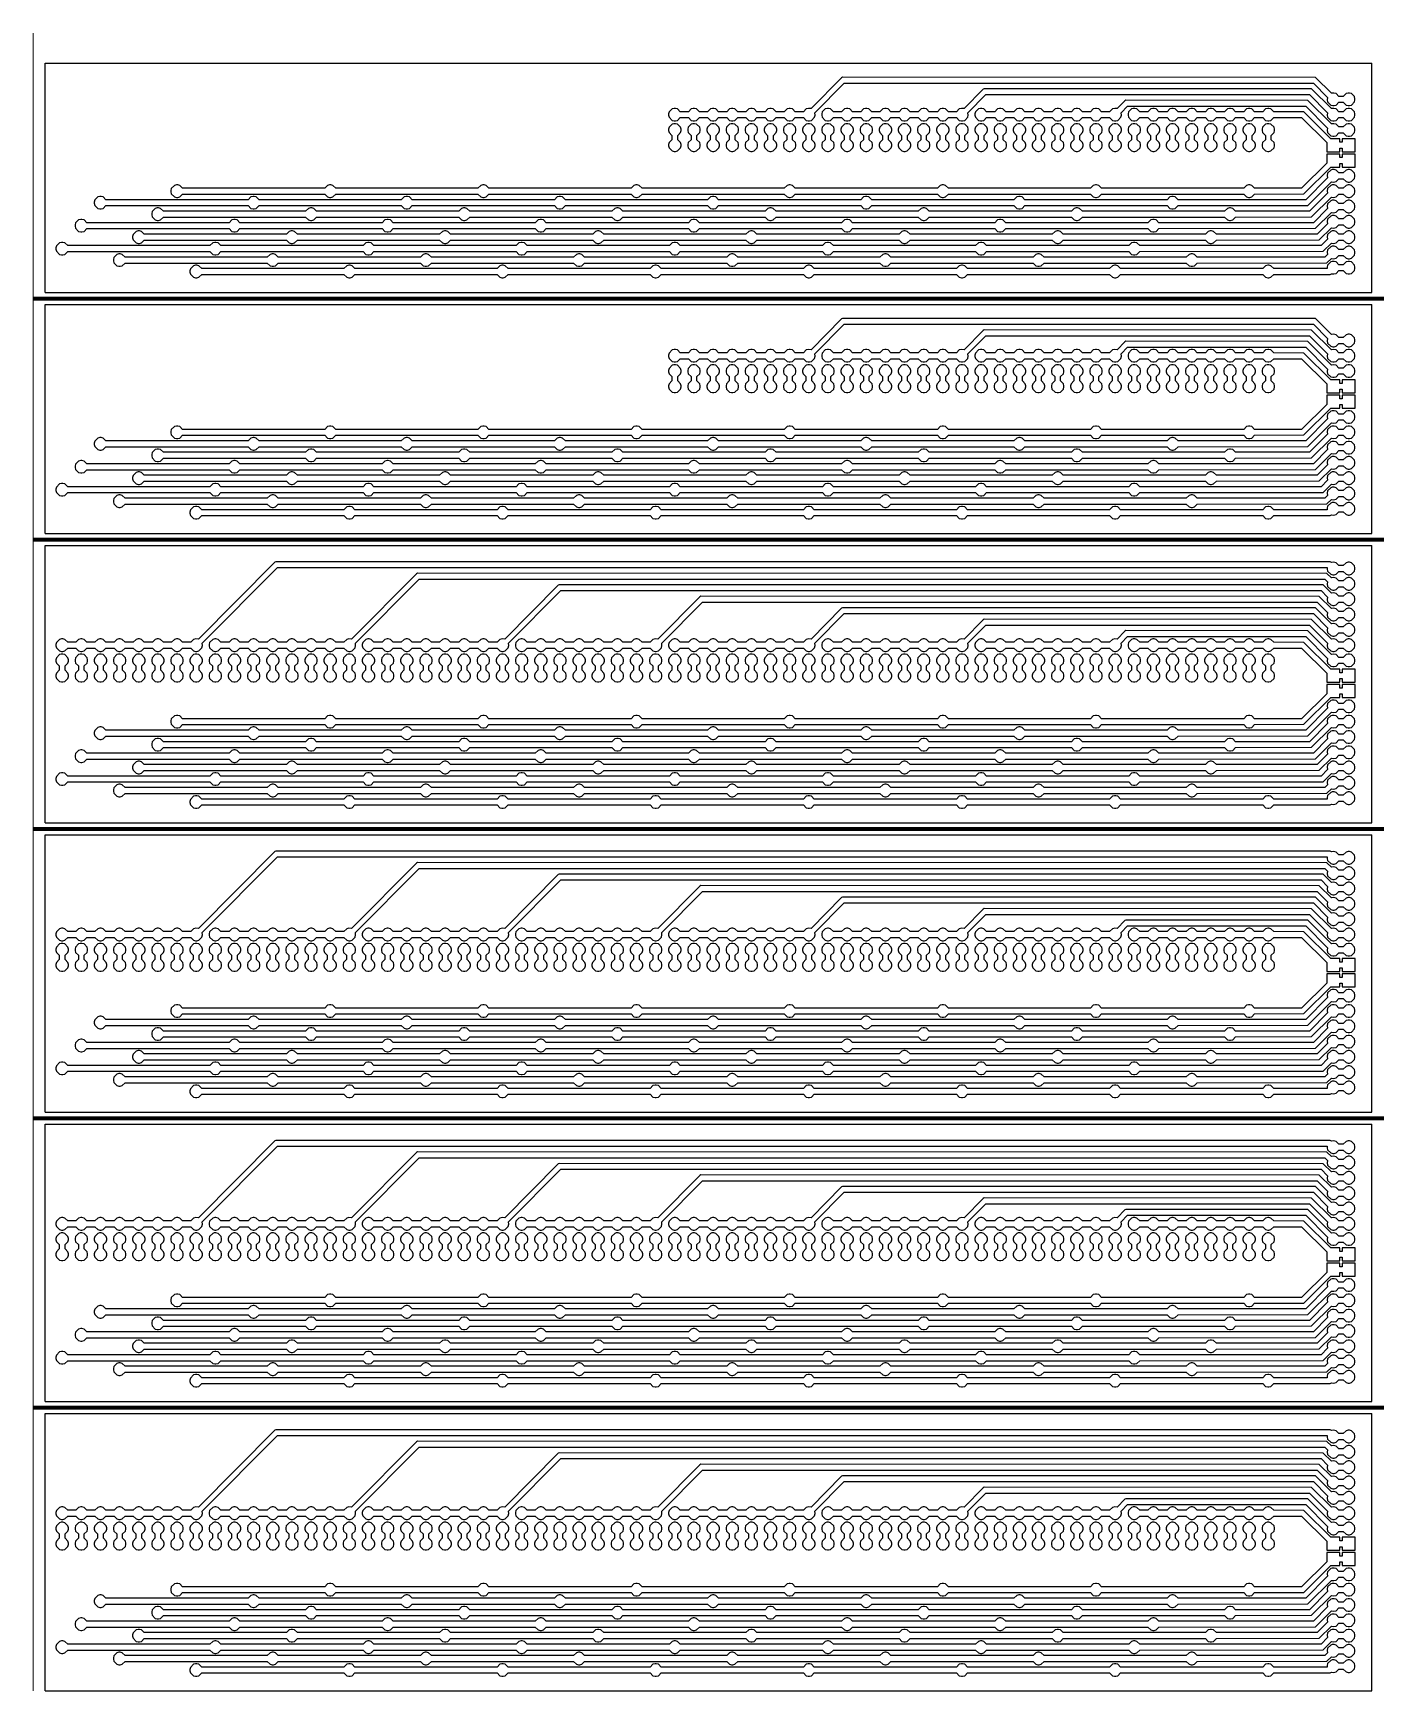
# Model space of a CAD drawing. Header units: millimetres. Extents: x -2 to 222, y 0 to 275.
import ezdxf

# ---------------------------------------------------------------- set-up
doc = ezdxf.new("R2010")
doc.units = ezdxf.units.MM
doc.layers.get('0').update_dxf_attribs({"linetype": 'CONTINUOUS', "lineweight": 5, "true_color": 0xffffff})
for name, color, linetype, lineweight, true_color in [('bottom', 1, 'CONTINUOUS', 25, 0xff0000), ('plocica', 7, 'CONTINUOUS', 25, 0x000000), ('rezanje', 3, 'CONTINUOUS', 200, 0x00ff00)]:
    doc.layers.add(name, color=color, linetype=linetype, lineweight=lineweight, true_color=true_color)

msp = doc.modelspace()

# ---------------------------------------------------------------- linework, layer by layer
msp.add_line((-2, 0), (-2, 275))
at = {"layer": 'bottom'}
for points in [[(132.249333, 267.687), (132.249333, 267.687), (132.08, 267.602333), (127, 262.48), (126.576667, 262.522333), (126.195667, 262.437667), (125.73, 261.972), (124.375333, 261.972), (123.909667, 262.437667), (123.571, 262.522333), (123.359333, 262.522333), (123.020667, 262.437667), (122.555, 261.972), (121.200333, 261.972), (120.734667, 262.437667), (120.396, 262.522333), (120.184333, 262.522333), (119.845667, 262.437667), (119.38, 261.972), (118.025333, 261.972), (117.559667, 262.437667), (117.221, 262.522333), (117.009333, 262.522333), (116.670667, 262.437667), (116.205, 261.972), (114.850333, 261.972), (114.384667, 262.437667), (114.046, 262.522333), (113.834333, 262.522333), (113.495667, 262.437667), (113.03, 261.972), (111.675333, 261.972), (111.209667, 262.437667), (110.871, 262.522333), (110.659333, 262.522333), (110.320667, 262.437667), (109.855, 261.972), (108.500333, 261.972), (108.034667, 262.437667), (107.696, 262.522333), (107.484333, 262.522333), (107.145667, 262.437667), (106.68, 261.972), (105.325333, 261.972), (104.859667, 262.437667), (104.521, 262.522333), (104.309333, 262.522333), (103.970667, 262.437667), (103.462667, 261.929667), (103.378, 261.591), (103.378, 261.379333), (103.462667, 261.040667), (103.970667, 260.532667), (104.309333, 260.448), (104.521, 260.448), (104.859667, 260.532667), (105.325333, 260.998333), (106.68, 260.998333), (107.145667, 260.532667), (107.484333, 260.448), (107.696, 260.448), (108.034667, 260.532667), (108.500333, 260.998333), (109.855, 260.998333), (110.320667, 260.532667), (110.659333, 260.448), (110.871, 260.448), (111.209667, 260.532667), (111.675333, 260.998333), (113.03, 260.998333), (113.495667, 260.532667), (113.834333, 260.448), (114.046, 260.448), (114.384667, 260.532667), (114.850333, 260.998333), (116.205, 260.998333), (116.670667, 260.532667), (117.009333, 260.448), (117.221, 260.448), (117.559667, 260.532667), (118.025333, 260.998333), (119.38, 260.998333), (119.845667, 260.532667), (120.184333, 260.448), (120.396, 260.448), (120.734667, 260.532667), (121.200333, 260.998333), (122.555, 260.998333), (123.020667, 260.532667), (123.359333, 260.448), (123.571, 260.448), (123.909667, 260.532667), (124.375333, 260.998333), (125.73, 260.998333), (126.195667, 260.532667), (126.534333, 260.448), (126.746, 260.448), (127.084667, 260.532667), (127.592667, 261.040667), (127.677333, 261.421667), (127.635, 261.802667), (132.503333, 266.713333), (210.312, 266.713333), (212.640333, 264.342667), (212.598, 263.961667), (212.682667, 263.580667), (213.190667, 263.072667), (213.529333, 262.988), (213.741, 262.988), (214.079667, 263.072667), (214.545333, 263.538333), (215.265, 263.538333), (215.730667, 263.072667), (216.069333, 262.988), (216.281, 262.988), (216.619667, 263.072667), (217.127667, 263.580667), (217.212333, 263.919333), (217.212333, 264.131), (217.127667, 264.469667), (216.619667, 264.977667), (216.281, 265.062333), (216.069333, 265.062333), (215.730667, 264.977667), (215.265, 264.512), (214.545333, 264.512), (214.079667, 264.977667), (213.698667, 265.062333), (213.317667, 265.02), (210.650667, 267.644667), (132.249333, 267.687)], [(155.744333, 265.782), (155.744333, 265.782), (155.575, 265.697333), (152.4, 262.48), (151.976667, 262.522333), (151.595667, 262.437667), (151.13, 261.972), (149.775333, 261.972), (149.309667, 262.437667), (148.971, 262.522333), (148.759333, 262.522333), (148.420667, 262.437667), (147.955, 261.972), (146.600333, 261.972), (146.134667, 262.437667), (145.796, 262.522333), (145.584333, 262.522333), (145.245667, 262.437667), (144.78, 261.972), (143.425333, 261.972), (142.959667, 262.437667), (142.621, 262.522333), (142.409333, 262.522333), (142.070667, 262.437667), (141.605, 261.972), (140.250333, 261.972), (139.784667, 262.437667), (139.446, 262.522333), (139.234333, 262.522333), (138.895667, 262.437667), (138.43, 261.972), (137.075333, 261.972), (136.609667, 262.437667), (136.271, 262.522333), (136.059333, 262.522333), (135.720667, 262.437667), (135.255, 261.972), (133.900333, 261.972), (133.434667, 262.437667), (133.096, 262.522333), (132.884333, 262.522333), (132.545667, 262.437667), (132.08, 261.972), (130.725333, 261.972), (130.259667, 262.437667), (129.921, 262.522333), (129.709333, 262.522333), (129.370667, 262.437667), (128.862667, 261.929667), (128.778, 261.591), (128.778, 261.379333), (128.862667, 261.040667), (129.370667, 260.532667), (129.709333, 260.448), (129.921, 260.448), (130.259667, 260.532667), (130.725333, 260.998333), (132.08, 260.998333), (132.545667, 260.532667), (132.884333, 260.448), (133.096, 260.448), (133.434667, 260.532667), (133.900333, 260.998333), (135.255, 260.998333), (135.720667, 260.532667), (136.059333, 260.448), (136.271, 260.448), (136.609667, 260.532667), (137.075333, 260.998333), (138.43, 260.998333), (138.895667, 260.532667), (139.234333, 260.448), (139.446, 260.448), (139.784667, 260.532667), (140.250333, 260.998333), (141.605, 260.998333), (142.070667, 260.532667), (142.409333, 260.448), (142.621, 260.448), (142.959667, 260.532667), (143.425333, 260.998333), (144.78, 260.998333), (145.245667, 260.532667), (145.584333, 260.448), (145.796, 260.448), (146.134667, 260.532667), (146.600333, 260.998333), (147.955, 260.998333), (148.420667, 260.532667), (148.759333, 260.448), (148.971, 260.448), (149.309667, 260.532667), (149.775333, 260.998333), (151.13, 260.998333), (151.595667, 260.532667), (151.934333, 260.448), (152.146, 260.448), (152.484667, 260.532667), (152.992667, 261.040667), (153.077333, 261.421667), (153.035, 261.802667), (155.998333, 264.808333), (209.677, 264.808333), (212.640333, 261.802667), (212.598, 261.421667), (212.682667, 261.040667), (213.190667, 260.532667), (213.529333, 260.448), (213.741, 260.448), (214.079667, 260.532667), (214.545333, 260.998333), (215.265, 260.998333), (215.730667, 260.532667), (216.069333, 260.448), (216.281, 260.448), (216.619667, 260.532667), (217.127667, 261.040667), (217.212333, 261.379333), (217.212333, 261.591), (217.127667, 261.929667), (216.619667, 262.437667), (216.281, 262.522333), (216.069333, 262.522333), (215.730667, 262.437667), (215.265, 261.972), (214.545333, 261.972), (214.079667, 262.437667), (213.698667, 262.522333), (213.317667, 262.48), (210.015667, 265.739667), (155.744333, 265.782)], [(179.239333, 263.877), (179.239333, 263.877), (179.07, 263.792333), (177.8, 262.48), (177.376667, 262.522333), (176.995667, 262.437667), (176.53, 261.972), (175.175333, 261.972), (174.709667, 262.437667), (174.371, 262.522333), (174.159333, 262.522333), (173.820667, 262.437667), (173.355, 261.972), (172.000333, 261.972), (171.534667, 262.437667), (171.196, 262.522333), (170.984333, 262.522333), (170.645667, 262.437667), (170.18, 261.972), (168.825333, 261.972), (168.359667, 262.437667), (168.021, 262.522333), (167.809333, 262.522333), (167.470667, 262.437667), (167.005, 261.972), (165.650333, 261.972), (165.184667, 262.437667), (164.846, 262.522333), (164.634333, 262.522333), (164.295667, 262.437667), (163.83, 261.972), (162.475333, 261.972), (162.009667, 262.437667), (161.671, 262.522333), (161.459333, 262.522333), (161.120667, 262.437667), (160.655, 261.972), (159.300333, 261.972), (158.834667, 262.437667), (158.496, 262.522333), (158.284333, 262.522333), (157.945667, 262.437667), (157.48, 261.972), (156.125333, 261.972), (155.659667, 262.437667), (155.321, 262.522333), (155.109333, 262.522333), (154.770667, 262.437667), (154.262667, 261.929667), (154.178, 261.591), (154.178, 261.379333), (154.262667, 261.040667), (154.770667, 260.532667), (155.109333, 260.448), (155.321, 260.448), (155.659667, 260.532667), (156.125333, 260.998333), (157.48, 260.998333), (157.945667, 260.532667), (158.284333, 260.448), (158.496, 260.448), (158.834667, 260.532667), (159.300333, 260.998333), (160.655, 260.998333), (161.120667, 260.532667), (161.459333, 260.448), (161.671, 260.448), (162.009667, 260.532667), (162.475333, 260.998333), (163.83, 260.998333), (164.295667, 260.532667), (164.634333, 260.448), (164.846, 260.448), (165.184667, 260.532667), (165.650333, 260.998333), (167.005, 260.998333), (167.470667, 260.532667), (167.809333, 260.448), (168.021, 260.448), (168.359667, 260.532667), (168.825333, 260.998333), (170.18, 260.998333), (170.645667, 260.532667), (170.984333, 260.448), (171.196, 260.448), (171.534667, 260.532667), (172.000333, 260.998333), (173.355, 260.998333), (173.820667, 260.532667), (174.159333, 260.448), (174.371, 260.448), (174.709667, 260.532667), (175.175333, 260.998333), (176.53, 260.998333), (176.995667, 260.532667), (177.334333, 260.448), (177.546, 260.448), (177.884667, 260.532667), (178.392667, 261.040667), (178.477333, 261.421667), (178.435, 261.802667), (179.493333, 262.903333), (209.042, 262.903333), (212.640333, 259.262667), (212.598, 258.881667), (212.682667, 258.500667), (213.190667, 257.992667), (213.529333, 257.908), (213.741, 257.908), (214.079667, 257.992667), (214.545333, 258.458333), (215.265, 258.458333), (215.730667, 257.992667), (216.069333, 257.908), (216.281, 257.908), (216.619667, 257.992667), (217.127667, 258.500667), (217.212333, 258.839333), (217.212333, 259.051), (217.127667, 259.389667), (216.619667, 259.897667), (216.281, 259.982333), (216.069333, 259.982333), (215.730667, 259.897667), (215.265, 259.432), (214.545333, 259.432), (214.079667, 259.897667), (213.698667, 259.982333), (213.317667, 259.94), (209.380667, 263.834667), (179.239333, 263.877)], [(180.424667, 262.522333), (180.424667, 262.522333), (180.170667, 262.437667), (179.662667, 261.929667), (179.578, 261.591), (179.578, 261.379333), (179.662667, 261.040667), (180.170667, 260.532667), (180.509333, 260.448), (180.721, 260.448), (181.059667, 260.532667), (181.525333, 260.998333), (182.88, 260.998333), (183.345667, 260.532667), (183.684333, 260.448), (183.896, 260.448), (184.234667, 260.532667), (184.700333, 260.998333), (186.055, 260.998333), (186.520667, 260.532667), (186.859333, 260.448), (187.071, 260.448), (187.409667, 260.532667), (187.875333, 260.998333), (189.23, 260.998333), (189.695667, 260.532667), (190.034333, 260.448), (190.246, 260.448), (190.584667, 260.532667), (191.050333, 260.998333), (192.405, 260.998333), (192.870667, 260.532667), (193.209333, 260.448), (193.421, 260.448), (193.759667, 260.532667), (194.225333, 260.998333), (195.58, 260.998333), (196.045667, 260.532667), (196.384333, 260.448), (196.596, 260.448), (196.934667, 260.532667), (197.400333, 260.998333), (198.755, 260.998333), (199.220667, 260.532667), (199.559333, 260.448), (199.771, 260.448), (200.109667, 260.532667), (200.575333, 260.998333), (201.93, 260.998333), (202.395667, 260.532667), (202.734333, 260.448), (202.946, 260.448), (203.284667, 260.532667), (203.750333, 260.998333), (208.364667, 260.998333), (212.555667, 256.849667), (212.555667, 255.325667), (214.714667, 255.325667), (214.714667, 255.918333), (215.095667, 255.918333), (215.095667, 255.325667), (217.254667, 255.325667), (217.254667, 257.484667), (215.095667, 257.484667), (215.095667, 256.892), (214.714667, 256.892), (214.714667, 257.484667), (213.233, 257.484667), (208.745667, 261.929667), (203.750333, 261.972), (203.284667, 262.437667), (202.946, 262.522333), (202.734333, 262.522333), (202.395667, 262.437667), (201.93, 261.972), (200.575333, 261.972), (200.109667, 262.437667), (199.771, 262.522333), (199.559333, 262.522333), (199.220667, 262.437667), (198.755, 261.972), (197.400333, 261.972), (196.934667, 262.437667), (196.596, 262.522333), (196.384333, 262.522333), (196.045667, 262.437667), (195.58, 261.972), (194.225333, 261.972), (193.759667, 262.437667), (193.421, 262.522333), (193.209333, 262.522333), (192.870667, 262.437667), (192.405, 261.972), (191.050333, 261.972), (190.584667, 262.437667), (190.246, 262.522333), (190.034333, 262.522333), (189.695667, 262.437667), (189.23, 261.972), (187.875333, 261.972), (187.409667, 262.437667), (187.071, 262.522333), (186.859333, 262.522333), (186.520667, 262.437667), (186.055, 261.972), (184.700333, 261.972), (184.234667, 262.437667), (183.896, 262.522333), (183.684333, 262.522333), (183.345667, 262.437667), (182.88, 261.972), (181.525333, 261.972), (181.059667, 262.437667), (180.721, 262.522333), (180.424667, 262.522333)], [(104.224667, 259.982333), (104.224667, 259.982333), (103.970667, 259.897667), (103.462667, 259.389667), (103.378, 259.051), (103.378, 258.839333), (103.462667, 258.500667), (103.928333, 258.035), (103.928333, 257.315333), (103.462667, 256.849667), (103.378, 256.511), (103.378, 256.299333), (103.462667, 255.960667), (103.970667, 255.452667), (104.309333, 255.368), (104.521, 255.368), (104.859667, 255.452667), (105.367667, 255.960667), (105.452333, 256.299333), (105.452333, 256.511), (105.367667, 256.849667), (104.902, 257.315333), (104.902, 258.035), (105.367667, 258.500667), (105.452333, 258.839333), (105.452333, 259.051), (105.367667, 259.389667), (104.859667, 259.897667), (104.521, 259.982333), (104.224667, 259.982333)], [(107.399667, 259.982333), (107.399667, 259.982333), (107.145667, 259.897667), (106.637667, 259.389667), (106.553, 259.051), (106.553, 258.839333), (106.637667, 258.500667), (107.103333, 258.035), (107.103333, 257.315333), (106.637667, 256.849667), (106.553, 256.511), (106.553, 256.299333), (106.637667, 255.960667), (107.145667, 255.452667), (107.484333, 255.368), (107.696, 255.368), (108.034667, 255.452667), (108.542667, 255.960667), (108.627333, 256.299333), (108.627333, 256.511), (108.542667, 256.849667), (108.077, 257.315333), (108.077, 258.035), (108.542667, 258.500667), (108.627333, 258.839333), (108.627333, 259.051), (108.542667, 259.389667), (108.034667, 259.897667), (107.696, 259.982333), (107.399667, 259.982333)], [(110.574667, 259.982333), (110.574667, 259.982333), (110.320667, 259.897667), (109.812667, 259.389667), (109.728, 259.051), (109.728, 258.839333), (109.812667, 258.500667), (110.278333, 258.035), (110.278333, 257.315333), (109.812667, 256.849667), (109.728, 256.511), (109.728, 256.299333), (109.812667, 255.960667), (110.320667, 255.452667), (110.659333, 255.368), (110.871, 255.368), (111.209667, 255.452667), (111.717667, 255.960667), (111.802333, 256.299333), (111.802333, 256.511), (111.717667, 256.849667), (111.252, 257.315333), (111.252, 258.035), (111.717667, 258.500667), (111.802333, 258.839333), (111.802333, 259.051), (111.717667, 259.389667), (111.209667, 259.897667), (110.871, 259.982333), (110.574667, 259.982333)], [(113.749667, 259.982333), (113.749667, 259.982333), (113.495667, 259.897667), (112.987667, 259.389667), (112.903, 259.051), (112.903, 258.839333), (112.987667, 258.500667), (113.453333, 258.035), (113.453333, 257.315333), (112.987667, 256.849667), (112.903, 256.511), (112.903, 256.299333), (112.987667, 255.960667), (113.495667, 255.452667), (113.834333, 255.368), (114.046, 255.368), (114.384667, 255.452667), (114.892667, 255.960667), (114.977333, 256.299333), (114.977333, 256.511), (114.892667, 256.849667), (114.427, 257.315333), (114.427, 258.035), (114.892667, 258.500667), (114.977333, 258.839333), (114.977333, 259.051), (114.892667, 259.389667), (114.384667, 259.897667), (114.046, 259.982333), (113.749667, 259.982333)], [(116.924667, 259.982333), (116.924667, 259.982333), (116.670667, 259.897667), (116.162667, 259.389667), (116.078, 259.051), (116.078, 258.839333), (116.162667, 258.500667), (116.628333, 258.035), (116.628333, 257.315333), (116.162667, 256.849667), (116.078, 256.511), (116.078, 256.299333), (116.162667, 255.960667), (116.670667, 255.452667), (117.009333, 255.368), (117.221, 255.368), (117.559667, 255.452667), (118.067667, 255.960667), (118.152333, 256.299333), (118.152333, 256.511), (118.067667, 256.849667), (117.602, 257.315333), (117.602, 258.035), (118.067667, 258.500667), (118.152333, 258.839333), (118.152333, 259.051), (118.067667, 259.389667), (117.559667, 259.897667), (117.221, 259.982333), (116.924667, 259.982333)], [(120.099667, 259.982333), (120.099667, 259.982333), (119.845667, 259.897667), (119.337667, 259.389667), (119.253, 259.051), (119.253, 258.839333), (119.337667, 258.500667), (119.803333, 258.035), (119.803333, 257.315333), (119.337667, 256.849667), (119.253, 256.511), (119.253, 256.299333), (119.337667, 255.960667), (119.845667, 255.452667), (120.184333, 255.368), (120.396, 255.368), (120.734667, 255.452667), (121.242667, 255.960667), (121.327333, 256.299333), (121.327333, 256.511), (121.242667, 256.849667), (120.777, 257.315333), (120.777, 258.035), (121.242667, 258.500667), (121.327333, 258.839333), (121.327333, 259.051), (121.242667, 259.389667), (120.734667, 259.897667), (120.396, 259.982333), (120.099667, 259.982333)], [(123.274667, 259.982333), (123.274667, 259.982333), (123.020667, 259.897667), (122.512667, 259.389667), (122.428, 259.051), (122.428, 258.839333), (122.512667, 258.500667), (122.978333, 258.035), (122.978333, 257.315333), (122.512667, 256.849667), (122.428, 256.511), (122.428, 256.299333), (122.512667, 255.960667), (123.020667, 255.452667), (123.359333, 255.368), (123.571, 255.368), (123.909667, 255.452667), (124.417667, 255.960667), (124.502333, 256.299333), (124.502333, 256.511), (124.417667, 256.849667), (123.952, 257.315333), (123.952, 258.035), (124.417667, 258.500667), (124.502333, 258.839333), (124.502333, 259.051), (124.417667, 259.389667), (123.909667, 259.897667), (123.571, 259.982333), (123.274667, 259.982333)], [(126.449667, 259.982333), (126.449667, 259.982333), (126.195667, 259.897667), (125.687667, 259.389667), (125.603, 259.051), (125.603, 258.839333), (125.687667, 258.500667), (126.153333, 258.035), (126.153333, 257.315333), (125.687667, 256.849667), (125.603, 256.511), (125.603, 256.299333), (125.687667, 255.960667), (126.195667, 255.452667), (126.534333, 255.368), (126.746, 255.368), (127.084667, 255.452667), (127.592667, 255.960667), (127.677333, 256.299333), (127.677333, 256.511), (127.592667, 256.849667), (127.127, 257.315333), (127.127, 258.035), (127.592667, 258.500667), (127.677333, 258.839333), (127.677333, 259.051), (127.592667, 259.389667), (127.084667, 259.897667), (126.746, 259.982333), (126.449667, 259.982333)], [(129.624667, 259.982333), (129.624667, 259.982333), (129.370667, 259.897667), (128.862667, 259.389667), (128.778, 259.051), (128.778, 258.839333), (128.862667, 258.500667), (129.328333, 258.035), (129.328333, 257.315333), (128.862667, 256.849667), (128.778, 256.511), (128.778, 256.299333), (128.862667, 255.960667), (129.370667, 255.452667), (129.709333, 255.368), (129.921, 255.368), (130.259667, 255.452667), (130.767667, 255.960667), (130.852333, 256.299333), (130.852333, 256.511), (130.767667, 256.849667), (130.302, 257.315333), (130.302, 258.035), (130.767667, 258.500667), (130.852333, 258.839333), (130.852333, 259.051), (130.767667, 259.389667), (130.259667, 259.897667), (129.921, 259.982333), (129.624667, 259.982333)], [(132.799667, 259.982333), (132.799667, 259.982333), (132.545667, 259.897667), (132.037667, 259.389667), (131.953, 259.051), (131.953, 258.839333), (132.037667, 258.500667), (132.503333, 258.035), (132.503333, 257.315333), (132.037667, 256.849667), (131.953, 256.511), (131.953, 256.299333), (132.037667, 255.960667), (132.545667, 255.452667), (132.884333, 255.368), (133.096, 255.368), (133.434667, 255.452667), (133.942667, 255.960667), (134.027333, 256.299333), (134.027333, 256.511), (133.942667, 256.849667), (133.477, 257.315333), (133.477, 258.035), (133.942667, 258.500667), (134.027333, 258.839333), (134.027333, 259.051), (133.942667, 259.389667), (133.434667, 259.897667), (133.096, 259.982333), (132.799667, 259.982333)], [(135.974667, 259.982333), (135.974667, 259.982333), (135.720667, 259.897667), (135.212667, 259.389667), (135.128, 259.051), (135.128, 258.839333), (135.212667, 258.500667), (135.678333, 258.035), (135.678333, 257.315333), (135.212667, 256.849667), (135.128, 256.511), (135.128, 256.299333), (135.212667, 255.960667), (135.720667, 255.452667), (136.059333, 255.368), (136.271, 255.368), (136.609667, 255.452667), (137.117667, 255.960667), (137.202333, 256.299333), (137.202333, 256.511), (137.117667, 256.849667), (136.652, 257.315333), (136.652, 258.035), (137.117667, 258.500667), (137.202333, 258.839333), (137.202333, 259.051), (137.117667, 259.389667), (136.609667, 259.897667), (136.271, 259.982333), (135.974667, 259.982333)], [(139.149667, 259.982333), (139.149667, 259.982333), (138.895667, 259.897667), (138.387667, 259.389667), (138.303, 259.051), (138.303, 258.839333), (138.387667, 258.500667), (138.853333, 258.035), (138.853333, 257.315333), (138.387667, 256.849667), (138.303, 256.511), (138.303, 256.299333), (138.387667, 255.960667), (138.895667, 255.452667), (139.234333, 255.368), (139.446, 255.368), (139.784667, 255.452667), (140.292667, 255.960667), (140.377333, 256.299333), (140.377333, 256.511), (140.292667, 256.849667), (139.827, 257.315333), (139.827, 258.035), (140.292667, 258.500667), (140.377333, 258.839333), (140.377333, 259.051), (140.292667, 259.389667), (139.784667, 259.897667), (139.446, 259.982333), (139.149667, 259.982333)], [(142.324667, 259.982333), (142.324667, 259.982333), (142.070667, 259.897667), (141.562667, 259.389667), (141.478, 259.051), (141.478, 258.839333), (141.562667, 258.500667), (142.028333, 258.035), (142.028333, 257.315333), (141.562667, 256.849667), (141.478, 256.511), (141.478, 256.299333), (141.562667, 255.960667), (142.070667, 255.452667), (142.409333, 255.368), (142.621, 255.368), (142.959667, 255.452667), (143.467667, 255.960667), (143.552333, 256.299333), (143.552333, 256.511), (143.467667, 256.849667), (143.002, 257.315333), (143.002, 258.035), (143.467667, 258.500667), (143.552333, 258.839333), (143.552333, 259.051), (143.467667, 259.389667), (142.959667, 259.897667), (142.621, 259.982333), (142.324667, 259.982333)], [(145.499667, 259.982333), (145.499667, 259.982333), (145.245667, 259.897667), (144.737667, 259.389667), (144.653, 259.051), (144.653, 258.839333), (144.737667, 258.500667), (145.203333, 258.035), (145.203333, 257.315333), (144.737667, 256.849667), (144.653, 256.511), (144.653, 256.299333), (144.737667, 255.960667), (145.245667, 255.452667), (145.584333, 255.368), (145.796, 255.368), (146.134667, 255.452667), (146.642667, 255.960667), (146.727333, 256.299333), (146.727333, 256.511), (146.642667, 256.849667), (146.177, 257.315333), (146.177, 258.035), (146.642667, 258.500667), (146.727333, 258.839333), (146.727333, 259.051), (146.642667, 259.389667), (146.134667, 259.897667), (145.796, 259.982333), (145.499667, 259.982333)], [(148.674667, 259.982333), (148.674667, 259.982333), (148.420667, 259.897667), (147.912667, 259.389667), (147.828, 259.051), (147.828, 258.839333), (147.912667, 258.500667), (148.378333, 258.035), (148.378333, 257.315333), (147.912667, 256.849667), (147.828, 256.511), (147.828, 256.299333), (147.912667, 255.960667), (148.420667, 255.452667), (148.759333, 255.368), (148.971, 255.368), (149.309667, 255.452667), (149.817667, 255.960667), (149.902333, 256.299333), (149.902333, 256.511), (149.817667, 256.849667), (149.352, 257.315333), (149.352, 258.035), (149.817667, 258.500667), (149.902333, 258.839333), (149.902333, 259.051), (149.817667, 259.389667), (149.309667, 259.897667), (148.971, 259.982333), (148.674667, 259.982333)], [(151.849667, 259.982333), (151.849667, 259.982333), (151.595667, 259.897667), (151.087667, 259.389667), (151.003, 259.051), (151.003, 258.839333), (151.087667, 258.500667), (151.553333, 258.035), (151.553333, 257.315333), (151.087667, 256.849667), (151.003, 256.511), (151.003, 256.299333), (151.087667, 255.960667), (151.595667, 255.452667), (151.934333, 255.368), (152.146, 255.368), (152.484667, 255.452667), (152.992667, 255.960667), (153.077333, 256.299333), (153.077333, 256.511), (152.992667, 256.849667), (152.527, 257.315333), (152.527, 258.035), (152.992667, 258.500667), (153.077333, 258.839333), (153.077333, 259.051), (152.992667, 259.389667), (152.484667, 259.897667), (152.146, 259.982333), (151.849667, 259.982333)], [(155.024667, 259.982333), (155.024667, 259.982333), (154.770667, 259.897667), (154.262667, 259.389667), (154.178, 259.051), (154.178, 258.839333), (154.262667, 258.500667), (154.728333, 258.035), (154.728333, 257.315333), (154.262667, 256.849667), (154.178, 256.511), (154.178, 256.299333), (154.262667, 255.960667), (154.770667, 255.452667), (155.109333, 255.368), (155.321, 255.368), (155.659667, 255.452667), (156.167667, 255.960667), (156.252333, 256.299333), (156.252333, 256.511), (156.167667, 256.849667), (155.702, 257.315333), (155.702, 258.035), (156.167667, 258.500667), (156.252333, 258.839333), (156.252333, 259.051), (156.167667, 259.389667), (155.659667, 259.897667), (155.321, 259.982333), (155.024667, 259.982333)], [(158.199667, 259.982333), (158.199667, 259.982333), (157.945667, 259.897667), (157.437667, 259.389667), (157.353, 259.051), (157.353, 258.839333), (157.437667, 258.500667), (157.903333, 258.035), (157.903333, 257.315333), (157.437667, 256.849667), (157.353, 256.511), (157.353, 256.299333), (157.437667, 255.960667), (157.945667, 255.452667), (158.284333, 255.368), (158.496, 255.368), (158.834667, 255.452667), (159.342667, 255.960667), (159.427333, 256.299333), (159.427333, 256.511), (159.342667, 256.849667), (158.877, 257.315333), (158.877, 258.035), (159.342667, 258.500667), (159.427333, 258.839333), (159.427333, 259.051), (159.342667, 259.389667), (158.834667, 259.897667), (158.496, 259.982333), (158.199667, 259.982333)], [(161.374667, 259.982333), (161.374667, 259.982333), (161.120667, 259.897667), (160.612667, 259.389667), (160.528, 259.051), (160.528, 258.839333), (160.612667, 258.500667), (161.078333, 258.035), (161.078333, 257.315333), (160.612667, 256.849667), (160.528, 256.511), (160.528, 256.299333), (160.612667, 255.960667), (161.120667, 255.452667), (161.459333, 255.368), (161.671, 255.368), (162.009667, 255.452667), (162.517667, 255.960667), (162.602333, 256.299333), (162.602333, 256.511), (162.517667, 256.849667), (162.052, 257.315333), (162.052, 258.035), (162.517667, 258.500667), (162.602333, 258.839333), (162.602333, 259.051), (162.517667, 259.389667), (162.009667, 259.897667), (161.671, 259.982333), (161.374667, 259.982333)], [(164.549667, 259.982333), (164.549667, 259.982333), (164.295667, 259.897667), (163.787667, 259.389667), (163.703, 259.051), (163.703, 258.839333), (163.787667, 258.500667), (164.253333, 258.035), (164.253333, 257.315333), (163.787667, 256.849667), (163.703, 256.511), (163.703, 256.299333), (163.787667, 255.960667), (164.295667, 255.452667), (164.634333, 255.368), (164.846, 255.368), (165.184667, 255.452667), (165.692667, 255.960667), (165.777333, 256.299333), (165.777333, 256.511), (165.692667, 256.849667), (165.227, 257.315333), (165.227, 258.035), (165.692667, 258.500667), (165.777333, 258.839333), (165.777333, 259.051), (165.692667, 259.389667), (165.184667, 259.897667), (164.846, 259.982333), (164.549667, 259.982333)], [(167.724667, 259.982333), (167.724667, 259.982333), (167.470667, 259.897667), (166.962667, 259.389667), (166.878, 259.051), (166.878, 258.839333), (166.962667, 258.500667), (167.428333, 258.035), (167.428333, 257.315333), (166.962667, 256.849667), (166.878, 256.511), (166.878, 256.299333), (166.962667, 255.960667), (167.470667, 255.452667), (167.809333, 255.368), (168.021, 255.368), (168.359667, 255.452667), (168.867667, 255.960667), (168.952333, 256.299333), (168.952333, 256.511), (168.867667, 256.849667), (168.402, 257.315333), (168.402, 258.035), (168.867667, 258.500667), (168.952333, 258.839333), (168.952333, 259.051), (168.867667, 259.389667), (168.359667, 259.897667), (168.021, 259.982333), (167.724667, 259.982333)], [(170.899667, 259.982333), (170.899667, 259.982333), (170.645667, 259.897667), (170.137667, 259.389667), (170.053, 259.051), (170.053, 258.839333), (170.137667, 258.500667), (170.603333, 258.035), (170.603333, 257.315333), (170.137667, 256.849667), (170.053, 256.511), (170.053, 256.299333), (170.137667, 255.960667), (170.645667, 255.452667), (170.984333, 255.368), (171.196, 255.368), (171.534667, 255.452667), (172.042667, 255.960667), (172.127333, 256.299333), (172.127333, 256.511), (172.042667, 256.849667), (171.577, 257.315333), (171.577, 258.035), (172.042667, 258.500667), (172.127333, 258.839333), (172.127333, 259.051), (172.042667, 259.389667), (171.534667, 259.897667), (171.196, 259.982333), (170.899667, 259.982333)], [(174.074667, 259.982333), (174.074667, 259.982333), (173.820667, 259.897667), (173.312667, 259.389667), (173.228, 259.051), (173.228, 258.839333), (173.312667, 258.500667), (173.778333, 258.035), (173.778333, 257.315333), (173.312667, 256.849667), (173.228, 256.511), (173.228, 256.299333), (173.312667, 255.960667), (173.820667, 255.452667), (174.159333, 255.368), (174.371, 255.368), (174.709667, 255.452667), (175.217667, 255.960667), (175.302333, 256.299333), (175.302333, 256.511), (175.217667, 256.849667), (174.752, 257.315333), (174.752, 258.035), (175.217667, 258.500667), (175.302333, 258.839333), (175.302333, 259.051), (175.217667, 259.389667), (174.709667, 259.897667), (174.371, 259.982333), (174.074667, 259.982333)], [(177.249667, 259.982333), (177.249667, 259.982333), (176.995667, 259.897667), (176.487667, 259.389667), (176.403, 259.051), (176.403, 258.839333), (176.487667, 258.500667), (176.953333, 258.035), (176.953333, 257.315333), (176.487667, 256.849667), (176.403, 256.511), (176.403, 256.299333), (176.487667, 255.960667), (176.995667, 255.452667), (177.334333, 255.368), (177.546, 255.368), (177.884667, 255.452667), (178.392667, 255.960667), (178.477333, 256.299333), (178.477333, 256.511), (178.392667, 256.849667), (177.927, 257.315333), (177.927, 258.035), (178.392667, 258.500667), (178.477333, 258.839333), (178.477333, 259.051), (178.392667, 259.389667), (177.884667, 259.897667), (177.546, 259.982333), (177.249667, 259.982333)], [(180.424667, 259.982333), (180.424667, 259.982333), (180.170667, 259.897667), (179.662667, 259.389667), (179.578, 259.051), (179.578, 258.839333), (179.662667, 258.500667), (180.128333, 258.035), (180.128333, 257.315333), (179.662667, 256.849667), (179.578, 256.511), (179.578, 256.299333), (179.662667, 255.960667), (180.170667, 255.452667), (180.509333, 255.368), (180.721, 255.368), (181.059667, 255.452667), (181.567667, 255.960667), (181.652333, 256.299333), (181.652333, 256.511), (181.567667, 256.849667), (181.102, 257.315333), (181.102, 258.035), (181.567667, 258.500667), (181.652333, 258.839333), (181.652333, 259.051), (181.567667, 259.389667), (181.059667, 259.897667), (180.721, 259.982333), (180.424667, 259.982333)], [(183.599667, 259.982333), (183.599667, 259.982333), (183.345667, 259.897667), (182.837667, 259.389667), (182.753, 259.051), (182.753, 258.839333), (182.837667, 258.500667), (183.303333, 258.035), (183.303333, 257.315333), (182.837667, 256.849667), (182.753, 256.511), (182.753, 256.299333), (182.837667, 255.960667), (183.345667, 255.452667), (183.684333, 255.368), (183.896, 255.368), (184.234667, 255.452667), (184.742667, 255.960667), (184.827333, 256.299333), (184.827333, 256.511), (184.742667, 256.849667), (184.277, 257.315333), (184.277, 258.035), (184.742667, 258.500667), (184.827333, 258.839333), (184.827333, 259.051), (184.742667, 259.389667), (184.234667, 259.897667), (183.896, 259.982333), (183.599667, 259.982333)], [(186.774667, 259.982333), (186.774667, 259.982333), (186.520667, 259.897667), (186.012667, 259.389667), (185.928, 259.051), (185.928, 258.839333), (186.012667, 258.500667), (186.478333, 258.035), (186.478333, 257.315333), (186.012667, 256.849667), (185.928, 256.511), (185.928, 256.299333), (186.012667, 255.960667), (186.520667, 255.452667), (186.859333, 255.368), (187.071, 255.368), (187.409667, 255.452667), (187.917667, 255.960667), (188.002333, 256.299333), (188.002333, 256.511), (187.917667, 256.849667), (187.452, 257.315333), (187.452, 258.035), (187.917667, 258.500667), (188.002333, 258.839333), (188.002333, 259.051), (187.917667, 259.389667), (187.409667, 259.897667), (187.071, 259.982333), (186.774667, 259.982333)], [(189.949667, 259.982333), (189.949667, 259.982333), (189.695667, 259.897667), (189.187667, 259.389667), (189.103, 259.051), (189.103, 258.839333), (189.187667, 258.500667), (189.653333, 258.035), (189.653333, 257.315333), (189.187667, 256.849667), (189.103, 256.511), (189.103, 256.299333), (189.187667, 255.960667), (189.695667, 255.452667), (190.034333, 255.368), (190.246, 255.368), (190.584667, 255.452667), (191.092667, 255.960667), (191.177333, 256.299333), (191.177333, 256.511), (191.092667, 256.849667), (190.627, 257.315333), (190.627, 258.035), (191.092667, 258.500667), (191.177333, 258.839333), (191.177333, 259.051), (191.092667, 259.389667), (190.584667, 259.897667), (190.246, 259.982333), (189.949667, 259.982333)], [(193.124667, 259.982333), (193.124667, 259.982333), (192.870667, 259.897667), (192.362667, 259.389667), (192.278, 259.051), (192.278, 258.839333), (192.362667, 258.500667), (192.828333, 258.035), (192.828333, 257.315333), (192.362667, 256.849667), (192.278, 256.511), (192.278, 256.299333), (192.362667, 255.960667), (192.870667, 255.452667), (193.209333, 255.368), (193.421, 255.368), (193.759667, 255.452667), (194.267667, 255.960667), (194.352333, 256.299333), (194.352333, 256.511), (194.267667, 256.849667), (193.802, 257.315333), (193.802, 258.035), (194.267667, 258.500667), (194.352333, 258.839333), (194.352333, 259.051), (194.267667, 259.389667), (193.759667, 259.897667), (193.421, 259.982333), (193.124667, 259.982333)], [(196.299667, 259.982333), (196.299667, 259.982333), (196.045667, 259.897667), (195.537667, 259.389667), (195.453, 259.051), (195.453, 258.839333), (195.537667, 258.500667), (196.003333, 258.035), (196.003333, 257.315333), (195.537667, 256.849667), (195.453, 256.511), (195.453, 256.299333), (195.537667, 255.960667), (196.045667, 255.452667), (196.384333, 255.368), (196.596, 255.368), (196.934667, 255.452667), (197.442667, 255.960667), (197.527333, 256.299333), (197.527333, 256.511), (197.442667, 256.849667), (196.977, 257.315333), (196.977, 258.035), (197.442667, 258.500667), (197.527333, 258.839333), (197.527333, 259.051), (197.442667, 259.389667), (196.934667, 259.897667), (196.596, 259.982333), (196.299667, 259.982333)], [(199.474667, 259.982333), (199.474667, 259.982333), (199.220667, 259.897667), (198.712667, 259.389667), (198.628, 259.051), (198.628, 258.839333), (198.712667, 258.500667), (199.178333, 258.035), (199.178333, 257.315333), (198.712667, 256.849667), (198.628, 256.511), (198.628, 256.299333), (198.712667, 255.960667), (199.220667, 255.452667), (199.559333, 255.368), (199.771, 255.368), (200.109667, 255.452667), (200.617667, 255.960667), (200.702333, 256.299333), (200.702333, 256.511), (200.617667, 256.849667), (200.152, 257.315333), (200.152, 258.035), (200.617667, 258.500667), (200.702333, 258.839333), (200.702333, 259.051), (200.617667, 259.389667), (200.109667, 259.897667), (199.771, 259.982333), (199.474667, 259.982333)], [(202.649667, 259.982333), (202.649667, 259.982333), (202.395667, 259.897667), (201.887667, 259.389667), (201.803, 259.051), (201.803, 258.839333), (201.887667, 258.500667), (202.353333, 258.035), (202.353333, 257.315333), (201.887667, 256.849667), (201.803, 256.511), (201.803, 256.299333), (201.887667, 255.960667), (202.395667, 255.452667), (202.734333, 255.368), (202.946, 255.368), (203.284667, 255.452667), (203.792667, 255.960667), (203.877333, 256.299333), (203.877333, 256.511), (203.792667, 256.849667), (203.327, 257.315333), (203.327, 258.035), (203.792667, 258.500667), (203.877333, 258.839333), (203.877333, 259.051), (203.792667, 259.389667), (203.284667, 259.897667), (202.946, 259.982333), (202.649667, 259.982333)], [(212.555667, 254.944667), (212.555667, 254.944667), (212.555667, 253.420667), (208.364667, 249.272), (200.575333, 249.272), (200.109667, 249.737667), (199.771, 249.822333), (199.559333, 249.822333), (199.220667, 249.737667), (198.755, 249.272), (175.175333, 249.272), (174.709667, 249.737667), (174.371, 249.822333), (174.159333, 249.822333), (173.820667, 249.737667), (173.355, 249.272), (149.775333, 249.272), (149.309667, 249.737667), (148.971, 249.822333), (148.759333, 249.822333), (148.420667, 249.737667), (147.955, 249.272), (124.375333, 249.272), (123.909667, 249.737667), (123.571, 249.822333), (123.359333, 249.822333), (123.020667, 249.737667), (122.555, 249.272), (98.975333, 249.272), (98.509667, 249.737667), (98.171, 249.822333), (97.959333, 249.822333), (97.620667, 249.737667), (97.155, 249.272), (73.575333, 249.272), (73.109667, 249.737667), (72.771, 249.822333), (72.559333, 249.822333), (72.220667, 249.737667), (71.755, 249.272), (48.175333, 249.272), (47.709667, 249.737667), (47.371, 249.822333), (47.159333, 249.822333), (46.820667, 249.737667), (46.355, 249.272), (22.775333, 249.272), (22.309667, 249.737667), (21.971, 249.822333), (21.759333, 249.822333), (21.420667, 249.737667), (20.912667, 249.229667), (20.828, 248.891), (20.828, 248.679333), (20.912667, 248.340667), (21.420667, 247.832667), (21.759333, 247.748), (21.971, 247.748), (22.309667, 247.832667), (22.775333, 248.298333), (46.355, 248.298333), (46.820667, 247.832667), (47.159333, 247.748), (47.371, 247.748), (47.709667, 247.832667), (48.175333, 248.298333), (71.755, 248.298333), (72.220667, 247.832667), (72.559333, 247.748), (72.771, 247.748), (73.109667, 247.832667), (73.575333, 248.298333), (97.155, 248.298333), (97.620667, 247.832667), (97.959333, 247.748), (98.171, 247.748), (98.509667, 247.832667), (98.975333, 248.298333), (122.555, 248.298333), (123.020667, 247.832667), (123.359333, 247.748), (123.571, 247.748), (123.909667, 247.832667), (124.375333, 248.298333), (147.955, 248.298333), (148.420667, 247.832667), (148.759333, 247.748), (148.971, 247.748), (149.309667, 247.832667), (149.775333, 248.298333), (173.355, 248.298333), (173.820667, 247.832667), (174.159333, 247.748), (174.371, 247.748), (174.709667, 247.832667), (175.175333, 248.298333), (198.755, 248.298333), (199.220667, 247.832667), (199.559333, 247.748), (199.771, 247.748), (200.109667, 247.832667), (200.575333, 248.298333), (208.745667, 248.340667), (213.233, 252.785667), (214.714667, 252.785667), (214.714667, 253.378333), (215.095667, 253.378333), (215.095667, 252.785667), (217.254667, 252.785667), (217.254667, 254.944667), (215.095667, 254.944667), (215.095667, 254.352), (214.714667, 254.352), (214.714667, 254.944667), (212.555667, 254.944667)], [(213.444667, 252.362333), (213.444667, 252.362333), (213.190667, 252.277667), (212.682667, 251.769667), (212.598, 251.388667), (212.640333, 251.007667), (209.042, 247.367), (187.875333, 247.367), (187.409667, 247.832667), (187.071, 247.917333), (186.859333, 247.917333), (186.520667, 247.832667), (186.055, 247.367), (162.475333, 247.367), (162.009667, 247.832667), (161.671, 247.917333), (161.459333, 247.917333), (161.120667, 247.832667), (160.655, 247.367), (137.075333, 247.367), (136.609667, 247.832667), (136.271, 247.917333), (136.059333, 247.917333), (135.720667, 247.832667), (135.255, 247.367), (111.675333, 247.367), (111.209667, 247.832667), (110.871, 247.917333), (110.659333, 247.917333), (110.320667, 247.832667), (109.855, 247.367), (86.275333, 247.367), (85.809667, 247.832667), (85.471, 247.917333), (85.259333, 247.917333), (84.920667, 247.832667), (84.455, 247.367), (60.875333, 247.367), (60.409667, 247.832667), (60.071, 247.917333), (59.859333, 247.917333), (59.520667, 247.832667), (59.055, 247.367), (35.475333, 247.367), (35.009667, 247.832667), (34.671, 247.917333), (34.459333, 247.917333), (34.120667, 247.832667), (33.655, 247.367), (10.075333, 247.367), (9.609667, 247.832667), (9.271, 247.917333), (9.059333, 247.917333), (8.720667, 247.832667), (8.212667, 247.324667), (8.128, 246.986), (8.128, 246.774333), (8.212667, 246.435667), (8.720667, 245.927667), (9.059333, 245.843), (9.271, 245.843), (9.609667, 245.927667), (10.075333, 246.393333), (33.655, 246.393333), (34.120667, 245.927667), (34.459333, 245.843), (34.671, 245.843), (35.009667, 245.927667), (35.475333, 246.393333), (59.055, 246.393333), (59.520667, 245.927667), (59.859333, 245.843), (60.071, 245.843), (60.409667, 245.927667), (60.875333, 246.393333), (84.455, 246.393333), (84.920667, 245.927667), (85.259333, 245.843), (85.471, 245.843), (85.809667, 245.927667), (86.275333, 246.393333), (109.855, 246.393333), (110.320667, 245.927667), (110.659333, 245.843), (110.871, 245.843), (111.209667, 245.927667), (111.675333, 246.393333), (135.255, 246.393333), (135.720667, 245.927667), (136.059333, 245.843), (136.271, 245.843), (136.609667, 245.927667), (137.075333, 246.393333), (160.655, 246.393333), (161.120667, 245.927667), (161.459333, 245.843), (161.671, 245.843), (162.009667, 245.927667), (162.475333, 246.393333), (186.055, 246.393333), (186.520667, 245.927667), (186.859333, 245.843), (187.071, 245.843), (187.409667, 245.927667), (187.875333, 246.393333), (209.380667, 246.435667), (213.317667, 250.330333), (213.698667, 250.288), (214.079667, 250.372667), (214.545333, 250.838333), (215.265, 250.838333), (215.730667, 250.372667), (216.069333, 250.288), (216.281, 250.288), (216.619667, 250.372667), (217.127667, 250.880667), (217.212333, 251.219333), (217.212333, 251.431), (217.127667, 251.769667), (216.619667, 252.277667), (216.281, 252.362333), (216.069333, 252.362333), (215.730667, 252.277667), (215.265, 251.812), (214.545333, 251.812), (214.079667, 252.277667), (213.741, 252.362333), (213.444667, 252.362333)], [(213.444667, 249.822333), (213.444667, 249.822333), (213.190667, 249.737667), (212.682667, 249.229667), (212.598, 248.848667), (212.640333, 248.467667), (209.677, 245.462), (197.400333, 245.462), (196.934667, 245.927667), (196.596, 246.012333), (196.384333, 246.012333), (196.045667, 245.927667), (195.58, 245.462), (172.000333, 245.462), (171.534667, 245.927667), (171.196, 246.012333), (170.984333, 246.012333), (170.645667, 245.927667), (170.18, 245.462), (146.600333, 245.462), (146.134667, 245.927667), (145.796, 246.012333), (145.584333, 246.012333), (145.245667, 245.927667), (144.78, 245.462), (121.200333, 245.462), (120.734667, 245.927667), (120.396, 246.012333), (120.184333, 246.012333), (119.845667, 245.927667), (119.38, 245.462), (95.800333, 245.462), (95.334667, 245.927667), (94.996, 246.012333), (94.784333, 246.012333), (94.445667, 245.927667), (93.98, 245.462), (70.400333, 245.462), (69.934667, 245.927667), (69.596, 246.012333), (69.384333, 246.012333), (69.045667, 245.927667), (68.58, 245.462), (45.000333, 245.462), (44.534667, 245.927667), (44.196, 246.012333), (43.984333, 246.012333), (43.645667, 245.927667), (43.18, 245.462), (19.600333, 245.462), (19.134667, 245.927667), (18.796, 246.012333), (18.584333, 246.012333), (18.245667, 245.927667), (17.737667, 245.419667), (17.653, 245.081), (17.653, 244.869333), (17.737667, 244.530667), (18.245667, 244.022667), (18.584333, 243.938), (18.796, 243.938), (19.134667, 244.022667), (19.600333, 244.488333), (43.18, 244.488333), (43.645667, 244.022667), (43.984333, 243.938), (44.196, 243.938), (44.534667, 244.022667), (45.000333, 244.488333), (68.58, 244.488333), (69.045667, 244.022667), (69.384333, 243.938), (69.596, 243.938), (69.934667, 244.022667), (70.400333, 244.488333), (93.98, 244.488333), (94.445667, 244.022667), (94.784333, 243.938), (94.996, 243.938), (95.334667, 244.022667), (95.800333, 244.488333), (119.38, 244.488333), (119.845667, 244.022667), (120.184333, 243.938), (120.396, 243.938), (120.734667, 244.022667), (121.200333, 244.488333), (144.78, 244.488333), (145.245667, 244.022667), (145.584333, 243.938), (145.796, 243.938), (146.134667, 244.022667), (146.600333, 244.488333), (170.18, 244.488333), (170.645667, 244.022667), (170.984333, 243.938), (171.196, 243.938), (171.534667, 244.022667), (172.000333, 244.488333), (195.58, 244.488333), (196.045667, 244.022667), (196.384333, 243.938), (196.596, 243.938), (196.934667, 244.022667), (197.400333, 244.488333), (210.015667, 244.530667), (213.317667, 247.790333), (213.698667, 247.748), (214.079667, 247.832667), (214.545333, 248.298333), (215.265, 248.298333), (215.730667, 247.832667), (216.069333, 247.748), (216.281, 247.748), (216.619667, 247.832667), (217.127667, 248.340667), (217.212333, 248.679333), (217.212333, 248.891), (217.127667, 249.229667), (216.619667, 249.737667), (216.281, 249.822333), (216.069333, 249.822333), (215.730667, 249.737667), (215.265, 249.272), (214.545333, 249.272), (214.079667, 249.737667), (213.741, 249.822333), (213.444667, 249.822333)], [(213.444667, 247.282333), (213.444667, 247.282333), (213.190667, 247.197667), (212.682667, 246.689667), (212.598, 246.308667), (212.640333, 245.927667), (210.312, 243.557), (184.700333, 243.557), (184.234667, 244.022667), (183.896, 244.107333), (183.684333, 244.107333), (183.345667, 244.022667), (182.88, 243.557), (159.300333, 243.557), (158.834667, 244.022667), (158.496, 244.107333), (158.284333, 244.107333), (157.945667, 244.022667), (157.48, 243.557), (133.900333, 243.557), (133.434667, 244.022667), (133.096, 244.107333), (132.884333, 244.107333), (132.545667, 244.022667), (132.08, 243.557), (108.500333, 243.557), (108.034667, 244.022667), (107.696, 244.107333), (107.484333, 244.107333), (107.145667, 244.022667), (106.68, 243.557), (83.100333, 243.557), (82.634667, 244.022667), (82.296, 244.107333), (82.084333, 244.107333), (81.745667, 244.022667), (81.28, 243.557), (57.700333, 243.557), (57.234667, 244.022667), (56.896, 244.107333), (56.684333, 244.107333), (56.345667, 244.022667), (55.88, 243.557), (32.300333, 243.557), (31.834667, 244.022667), (31.496, 244.107333), (31.284333, 244.107333), (30.945667, 244.022667), (30.48, 243.557), (6.900333, 243.557), (6.434667, 244.022667), (6.096, 244.107333), (5.884333, 244.107333), (5.545667, 244.022667), (5.037667, 243.514667), (4.953, 243.176), (4.953, 242.964333), (5.037667, 242.625667), (5.545667, 242.117667), (5.884333, 242.033), (6.096, 242.033), (6.434667, 242.117667), (6.900333, 242.583333), (30.48, 242.583333), (30.945667, 242.117667), (31.284333, 242.033), (31.496, 242.033), (31.834667, 242.117667), (32.300333, 242.583333), (55.88, 242.583333), (56.345667, 242.117667), (56.684333, 242.033), (56.896, 242.033), (57.234667, 242.117667), (57.700333, 242.583333), (81.28, 242.583333), (81.745667, 242.117667), (82.084333, 242.033), (82.296, 242.033), (82.634667, 242.117667), (83.100333, 242.583333), (106.68, 242.583333), (107.145667, 242.117667), (107.484333, 242.033), (107.696, 242.033), (108.034667, 242.117667), (108.500333, 242.583333), (132.08, 242.583333), (132.545667, 242.117667), (132.884333, 242.033), (133.096, 242.033), (133.434667, 242.117667), (133.900333, 242.583333), (157.48, 242.583333), (157.945667, 242.117667), (158.284333, 242.033), (158.496, 242.033), (158.834667, 242.117667), (159.300333, 242.583333), (182.88, 242.583333), (183.345667, 242.117667), (183.684333, 242.033), (183.896, 242.033), (184.234667, 242.117667), (184.700333, 242.583333), (210.650667, 242.625667), (213.317667, 245.250333), (213.698667, 245.208), (214.079667, 245.292667), (214.545333, 245.758333), (215.265, 245.758333), (215.730667, 245.292667), (216.069333, 245.208), (216.281, 245.208), (216.619667, 245.292667), (217.127667, 245.800667), (217.212333, 246.139333), (217.212333, 246.351), (217.127667, 246.689667), (216.619667, 247.197667), (216.281, 247.282333), (216.069333, 247.282333), (215.730667, 247.197667), (215.265, 246.732), (214.545333, 246.732), (214.079667, 247.197667), (213.741, 247.282333), (213.444667, 247.282333)], [(213.444667, 242.202333), (213.444667, 242.202333), (213.190667, 242.117667), (212.682667, 241.609667), (212.598, 241.228667), (212.640333, 240.847667), (211.582, 239.747), (181.525333, 239.747), (181.059667, 240.212667), (180.721, 240.297333), (180.509333, 240.297333), (180.170667, 240.212667), (179.705, 239.747), (156.125333, 239.747), (155.659667, 240.212667), (155.321, 240.297333), (155.109333, 240.297333), (154.770667, 240.212667), (154.305, 239.747), (130.725333, 239.747), (130.259667, 240.212667), (129.921, 240.297333), (129.709333, 240.297333), (129.370667, 240.212667), (128.905, 239.747), (105.325333, 239.747), (104.859667, 240.212667), (104.521, 240.297333), (104.309333, 240.297333), (103.970667, 240.212667), (103.505, 239.747), (79.925333, 239.747), (79.459667, 240.212667), (79.121, 240.297333), (78.909333, 240.297333), (78.570667, 240.212667), (78.105, 239.747), (54.525333, 239.747), (54.059667, 240.212667), (53.721, 240.297333), (53.509333, 240.297333), (53.170667, 240.212667), (52.705, 239.747), (29.125333, 239.747), (28.659667, 240.212667), (28.321, 240.297333), (28.109333, 240.297333), (27.770667, 240.212667), (27.305, 239.747), (3.725333, 239.747), (3.259667, 240.212667), (2.921, 240.297333), (2.709333, 240.297333), (2.370667, 240.212667), (1.862667, 239.704667), (1.778, 239.366), (1.778, 239.154333), (1.862667, 238.815667), (2.370667, 238.307667), (2.709333, 238.223), (2.921, 238.223), (3.259667, 238.307667), (3.725333, 238.773333), (27.305, 238.773333), (27.770667, 238.307667), (28.109333, 238.223), (28.321, 238.223), (28.659667, 238.307667), (29.125333, 238.773333), (52.705, 238.773333), (53.170667, 238.307667), (53.509333, 238.223), (53.721, 238.223), (54.059667, 238.307667), (54.525333, 238.773333), (78.105, 238.773333), (78.570667, 238.307667), (78.909333, 238.223), (79.121, 238.223), (79.459667, 238.307667), (79.925333, 238.773333), (103.505, 238.773333), (103.970667, 238.307667), (104.309333, 238.223), (104.521, 238.223), (104.859667, 238.307667), (105.325333, 238.773333), (128.905, 238.773333), (129.370667, 238.307667), (129.709333, 238.223), (129.921, 238.223), (130.259667, 238.307667), (130.725333, 238.773333), (154.305, 238.773333), (154.770667, 238.307667), (155.109333, 238.223), (155.321, 238.223), (155.659667, 238.307667), (156.125333, 238.773333), (179.705, 238.773333), (180.170667, 238.307667), (180.509333, 238.223), (180.721, 238.223), (181.059667, 238.307667), (181.525333, 238.773333), (211.920667, 238.815667), (213.317667, 240.170333), (213.698667, 240.128), (214.079667, 240.212667), (214.545333, 240.678333), (215.265, 240.678333), (215.730667, 240.212667), (216.069333, 240.128), (216.281, 240.128), (216.619667, 240.212667), (217.127667, 240.720667), (217.212333, 241.059333), (217.212333, 241.271), (217.127667, 241.609667), (216.619667, 242.117667), (216.281, 242.202333), (216.069333, 242.202333), (215.730667, 242.117667), (215.265, 241.652), (214.545333, 241.652), (214.079667, 242.117667), (213.741, 242.202333), (213.444667, 242.202333)], [(213.444667, 244.742333), (213.444667, 244.742333), (213.190667, 244.657667), (212.682667, 244.149667), (212.598, 243.768667), (212.640333, 243.387667), (210.947, 241.652), (194.225333, 241.652), (193.759667, 242.117667), (193.421, 242.202333), (193.209333, 242.202333), (192.870667, 242.117667), (192.405, 241.652), (168.825333, 241.652), (168.359667, 242.117667), (168.021, 242.202333), (167.809333, 242.202333), (167.470667, 242.117667), (167.005, 241.652), (143.425333, 241.652), (142.959667, 242.117667), (142.621, 242.202333), (142.409333, 242.202333), (142.070667, 242.117667), (141.605, 241.652), (118.025333, 241.652), (117.559667, 242.117667), (117.221, 242.202333), (117.009333, 242.202333), (116.670667, 242.117667), (116.205, 241.652), (92.625333, 241.652), (92.159667, 242.117667), (91.821, 242.202333), (91.609333, 242.202333), (91.270667, 242.117667), (90.805, 241.652), (67.225333, 241.652), (66.759667, 242.117667), (66.421, 242.202333), (66.209333, 242.202333), (65.870667, 242.117667), (65.405, 241.652), (41.825333, 241.652), (41.359667, 242.117667), (41.021, 242.202333), (40.809333, 242.202333), (40.470667, 242.117667), (40.005, 241.652), (16.425333, 241.652), (15.959667, 242.117667), (15.621, 242.202333), (15.409333, 242.202333), (15.070667, 242.117667), (14.562667, 241.609667), (14.478, 241.271), (14.478, 241.059333), (14.562667, 240.720667), (15.070667, 240.212667), (15.409333, 240.128), (15.621, 240.128), (15.959667, 240.212667), (16.425333, 240.678333), (40.005, 240.678333), (40.470667, 240.212667), (40.809333, 240.128), (41.021, 240.128), (41.359667, 240.212667), (41.825333, 240.678333), (65.405, 240.678333), (65.870667, 240.212667), (66.209333, 240.128), (66.421, 240.128), (66.759667, 240.212667), (67.225333, 240.678333), (90.805, 240.678333), (91.270667, 240.212667), (91.609333, 240.128), (91.821, 240.128), (92.159667, 240.212667), (92.625333, 240.678333), (116.205, 240.678333), (116.670667, 240.212667), (117.009333, 240.128), (117.221, 240.128), (117.559667, 240.212667), (118.025333, 240.678333), (141.605, 240.678333), (142.070667, 240.212667), (142.409333, 240.128), (142.621, 240.128), (142.959667, 240.212667), (143.425333, 240.678333), (167.005, 240.678333), (167.470667, 240.212667), (167.809333, 240.128), (168.021, 240.128), (168.359667, 240.212667), (168.825333, 240.678333), (192.405, 240.678333), (192.870667, 240.212667), (193.209333, 240.128), (193.421, 240.128), (193.759667, 240.212667), (194.225333, 240.678333), (211.285667, 240.720667), (213.317667, 242.710333), (213.698667, 242.668), (214.079667, 242.752667), (214.545333, 243.218333), (215.265, 243.218333), (215.730667, 242.752667), (216.069333, 242.668), (216.281, 242.668), (216.619667, 242.752667), (217.127667, 243.260667), (217.212333, 243.599333), (217.212333, 243.811), (217.127667, 244.149667), (216.619667, 244.657667), (216.281, 244.742333), (216.069333, 244.742333), (215.730667, 244.657667), (215.265, 244.192), (214.545333, 244.192), (214.079667, 244.657667), (213.741, 244.742333), (213.444667, 244.742333)], [(213.444667, 239.662333), (213.444667, 239.662333), (213.190667, 239.577667), (212.682667, 239.069667), (212.598, 238.688667), (212.640333, 238.307667), (212.217, 237.842), (191.050333, 237.842), (190.584667, 238.307667), (190.246, 238.392333), (190.034333, 238.392333), (189.695667, 238.307667), (189.23, 237.842), (165.650333, 237.842), (165.184667, 238.307667), (164.846, 238.392333), (164.634333, 238.392333), (164.295667, 238.307667), (163.83, 237.842), (140.250333, 237.842), (139.784667, 238.307667), (139.446, 238.392333), (139.234333, 238.392333), (138.895667, 238.307667), (138.43, 237.842), (114.850333, 237.842), (114.384667, 238.307667), (114.046, 238.392333), (113.834333, 238.392333), (113.495667, 238.307667), (113.03, 237.842), (89.450333, 237.842), (88.984667, 238.307667), (88.646, 238.392333), (88.434333, 238.392333), (88.095667, 238.307667), (87.63, 237.842), (64.050333, 237.842), (63.584667, 238.307667), (63.246, 238.392333), (63.034333, 238.392333), (62.695667, 238.307667), (62.23, 237.842), (38.650333, 237.842), (38.184667, 238.307667), (37.846, 238.392333), (37.634333, 238.392333), (37.295667, 238.307667), (36.83, 237.842), (13.250333, 237.842), (12.784667, 238.307667), (12.446, 238.392333), (12.234333, 238.392333), (11.895667, 238.307667), (11.387667, 237.799667), (11.303, 237.461), (11.303, 237.249333), (11.387667, 236.910667), (11.895667, 236.402667), (12.234333, 236.318), (12.446, 236.318), (12.784667, 236.402667), (13.250333, 236.868333), (36.83, 236.868333), (37.295667, 236.402667), (37.634333, 236.318), (37.846, 236.318), (38.184667, 236.402667), (38.650333, 236.868333), (62.23, 236.868333), (62.695667, 236.402667), (63.034333, 236.318), (63.246, 236.318), (63.584667, 236.402667), (64.050333, 236.868333), (87.63, 236.868333), (88.095667, 236.402667), (88.434333, 236.318), (88.646, 236.318), (88.984667, 236.402667), (89.450333, 236.868333), (113.03, 236.868333), (113.495667, 236.402667), (113.834333, 236.318), (114.046, 236.318), (114.384667, 236.402667), (114.850333, 236.868333), (138.43, 236.868333), (138.895667, 236.402667), (139.234333, 236.318), (139.446, 236.318), (139.784667, 236.402667), (140.250333, 236.868333), (163.83, 236.868333), (164.295667, 236.402667), (164.634333, 236.318), (164.846, 236.318), (165.184667, 236.402667), (165.650333, 236.868333), (189.23, 236.868333), (189.695667, 236.402667), (190.034333, 236.318), (190.246, 236.318), (190.584667, 236.402667), (191.050333, 236.868333), (212.555667, 236.910667), (213.317667, 237.630333), (213.698667, 237.588), (214.079667, 237.672667), (214.545333, 238.138333), (215.265, 238.138333), (215.730667, 237.672667), (216.069333, 237.588), (216.281, 237.588), (216.619667, 237.672667), (217.127667, 238.180667), (217.212333, 238.519333), (217.212333, 238.731), (217.127667, 239.069667), (216.619667, 239.577667), (216.281, 239.662333), (216.069333, 239.662333), (215.730667, 239.577667), (215.265, 239.112), (214.545333, 239.112), (214.079667, 239.577667), (213.741, 239.662333), (213.444667, 239.662333)], [(213.444667, 237.122333), (213.444667, 237.122333), (213.190667, 237.037667), (212.682667, 236.529667), (212.598, 236.191), (212.598, 235.937), (203.750333, 235.937), (203.284667, 236.402667), (202.946, 236.487333), (202.734333, 236.487333), (202.395667, 236.402667), (201.93, 235.937), (178.350333, 235.937), (177.884667, 236.402667), (177.546, 236.487333), (177.334333, 236.487333), (176.995667, 236.402667), (176.53, 235.937), (152.950333, 235.937), (152.484667, 236.402667), (152.146, 236.487333), (151.934333, 236.487333), (151.595667, 236.402667), (151.13, 235.937), (127.550333, 235.937), (127.084667, 236.402667), (126.746, 236.487333), (126.534333, 236.487333), (126.195667, 236.402667), (125.73, 235.937), (102.150333, 235.937), (101.684667, 236.402667), (101.346, 236.487333), (101.134333, 236.487333), (100.795667, 236.402667), (100.33, 235.937), (76.750333, 235.937), (76.284667, 236.402667), (75.946, 236.487333), (75.734333, 236.487333), (75.395667, 236.402667), (74.93, 235.937), (51.350333, 235.937), (50.884667, 236.402667), (50.546, 236.487333), (50.334333, 236.487333), (49.995667, 236.402667), (49.53, 235.937), (25.950333, 235.937), (25.484667, 236.402667), (25.146, 236.487333), (24.934333, 236.487333), (24.595667, 236.402667), (24.087667, 235.894667), (24.003, 235.556), (24.003, 235.344333), (24.087667, 235.005667), (24.595667, 234.497667), (24.934333, 234.413), (25.146, 234.413), (25.484667, 234.497667), (25.950333, 234.963333), (49.53, 234.963333), (49.995667, 234.497667), (50.334333, 234.413), (50.546, 234.413), (50.884667, 234.497667), (51.350333, 234.963333), (74.93, 234.963333), (75.395667, 234.497667), (75.734333, 234.413), (75.946, 234.413), (76.284667, 234.497667), (76.750333, 234.963333), (100.33, 234.963333), (100.795667, 234.497667), (101.134333, 234.413), (101.346, 234.413), (101.684667, 234.497667), (102.150333, 234.963333), (125.73, 234.963333), (126.195667, 234.497667), (126.534333, 234.413), (126.746, 234.413), (127.084667, 234.497667), (127.550333, 234.963333), (151.13, 234.963333), (151.595667, 234.497667), (151.934333, 234.413), (152.146, 234.413), (152.484667, 234.497667), (152.950333, 234.963333), (176.53, 234.963333), (176.995667, 234.497667), (177.334333, 234.413), (177.546, 234.413), (177.884667, 234.497667), (178.350333, 234.963333), (201.93, 234.963333), (202.395667, 234.497667), (202.734333, 234.413), (202.946, 234.413), (203.284667, 234.497667), (203.750333, 234.963333), (213.106, 234.963333), (213.317667, 235.090333), (213.698667, 235.048), (214.079667, 235.132667), (214.545333, 235.598333), (215.265, 235.598333), (215.730667, 235.132667), (216.069333, 235.048), (216.281, 235.048), (216.619667, 235.132667), (217.127667, 235.640667), (217.212333, 235.979333), (217.212333, 236.191), (217.127667, 236.529667), (216.619667, 237.037667), (216.281, 237.122333), (216.069333, 237.122333), (215.730667, 237.037667), (215.265, 236.572), (214.545333, 236.572), (214.079667, 237.037667), (213.741, 237.122333), (213.444667, 237.122333)], [(132.249333, 227.687), (132.249333, 227.687), (132.08, 227.602333), (127, 222.48), (126.576667, 222.522333), (126.195667, 222.437667), (125.73, 221.972), (124.375333, 221.972), (123.909667, 222.437667), (123.571, 222.522333), (123.359333, 222.522333), (123.020667, 222.437667), (122.555, 221.972), (121.200333, 221.972), (120.734667, 222.437667), (120.396, 222.522333), (120.184333, 222.522333), (119.845667, 222.437667), (119.38, 221.972), (118.025333, 221.972), (117.559667, 222.437667), (117.221, 222.522333), (117.009333, 222.522333), (116.670667, 222.437667), (116.205, 221.972), (114.850333, 221.972), (114.384667, 222.437667), (114.046, 222.522333), (113.834333, 222.522333), (113.495667, 222.437667), (113.03, 221.972), (111.675333, 221.972), (111.209667, 222.437667), (110.871, 222.522333), (110.659333, 222.522333), (110.320667, 222.437667), (109.855, 221.972), (108.500333, 221.972), (108.034667, 222.437667), (107.696, 222.522333), (107.484333, 222.522333), (107.145667, 222.437667), (106.68, 221.972), (105.325333, 221.972), (104.859667, 222.437667), (104.521, 222.522333), (104.309333, 222.522333), (103.970667, 222.437667), (103.462667, 221.929667), (103.378, 221.591), (103.378, 221.379333), (103.462667, 221.040667), (103.970667, 220.532667), (104.309333, 220.448), (104.521, 220.448), (104.859667, 220.532667), (105.325333, 220.998333), (106.68, 220.998333), (107.145667, 220.532667), (107.484333, 220.448), (107.696, 220.448), (108.034667, 220.532667), (108.500333, 220.998333), (109.855, 220.998333), (110.320667, 220.532667), (110.659333, 220.448), (110.871, 220.448), (111.209667, 220.532667), (111.675333, 220.998333), (113.03, 220.998333), (113.495667, 220.532667), (113.834333, 220.448), (114.046, 220.448), (114.384667, 220.532667), (114.850333, 220.998333), (116.205, 220.998333), (116.670667, 220.532667), (117.009333, 220.448), (117.221, 220.448), (117.559667, 220.532667), (118.025333, 220.998333), (119.38, 220.998333), (119.845667, 220.532667), (120.184333, 220.448), (120.396, 220.448), (120.734667, 220.532667), (121.200333, 220.998333), (122.555, 220.998333), (123.020667, 220.532667), (123.359333, 220.448), (123.571, 220.448), (123.909667, 220.532667), (124.375333, 220.998333), (125.73, 220.998333), (126.195667, 220.532667), (126.534333, 220.448), (126.746, 220.448), (127.084667, 220.532667), (127.592667, 221.040667), (127.677333, 221.421667), (127.635, 221.802667), (132.503333, 226.713333), (210.312, 226.713333), (212.640333, 224.342667), (212.598, 223.961667), (212.682667, 223.580667), (213.190667, 223.072667), (213.529333, 222.988), (213.741, 222.988), (214.079667, 223.072667), (214.545333, 223.538333), (215.265, 223.538333), (215.730667, 223.072667), (216.069333, 222.988), (216.281, 222.988), (216.619667, 223.072667), (217.127667, 223.580667), (217.212333, 223.919333), (217.212333, 224.131), (217.127667, 224.469667), (216.619667, 224.977667), (216.281, 225.062333), (216.069333, 225.062333), (215.730667, 224.977667), (215.265, 224.512), (214.545333, 224.512), (214.079667, 224.977667), (213.698667, 225.062333), (213.317667, 225.02), (210.650667, 227.644667), (132.249333, 227.687)], [(155.744333, 225.782), (155.744333, 225.782), (155.575, 225.697333), (152.4, 222.48), (151.976667, 222.522333), (151.595667, 222.437667), (151.13, 221.972), (149.775333, 221.972), (149.309667, 222.437667), (148.971, 222.522333), (148.759333, 222.522333), (148.420667, 222.437667), (147.955, 221.972), (146.600333, 221.972), (146.134667, 222.437667), (145.796, 222.522333), (145.584333, 222.522333), (145.245667, 222.437667), (144.78, 221.972), (143.425333, 221.972), (142.959667, 222.437667), (142.621, 222.522333), (142.409333, 222.522333), (142.070667, 222.437667), (141.605, 221.972), (140.250333, 221.972), (139.784667, 222.437667), (139.446, 222.522333), (139.234333, 222.522333), (138.895667, 222.437667), (138.43, 221.972), (137.075333, 221.972), (136.609667, 222.437667), (136.271, 222.522333), (136.059333, 222.522333), (135.720667, 222.437667), (135.255, 221.972), (133.900333, 221.972), (133.434667, 222.437667), (133.096, 222.522333), (132.884333, 222.522333), (132.545667, 222.437667), (132.08, 221.972), (130.725333, 221.972), (130.259667, 222.437667), (129.921, 222.522333), (129.709333, 222.522333), (129.370667, 222.437667), (128.862667, 221.929667), (128.778, 221.591), (128.778, 221.379333), (128.862667, 221.040667), (129.370667, 220.532667), (129.709333, 220.448), (129.921, 220.448), (130.259667, 220.532667), (130.725333, 220.998333), (132.08, 220.998333), (132.545667, 220.532667), (132.884333, 220.448), (133.096, 220.448), (133.434667, 220.532667), (133.900333, 220.998333), (135.255, 220.998333), (135.720667, 220.532667), (136.059333, 220.448), (136.271, 220.448), (136.609667, 220.532667), (137.075333, 220.998333), (138.43, 220.998333), (138.895667, 220.532667), (139.234333, 220.448), (139.446, 220.448), (139.784667, 220.532667), (140.250333, 220.998333), (141.605, 220.998333), (142.070667, 220.532667), (142.409333, 220.448), (142.621, 220.448), (142.959667, 220.532667), (143.425333, 220.998333), (144.78, 220.998333), (145.245667, 220.532667), (145.584333, 220.448), (145.796, 220.448), (146.134667, 220.532667), (146.600333, 220.998333), (147.955, 220.998333), (148.420667, 220.532667), (148.759333, 220.448), (148.971, 220.448), (149.309667, 220.532667), (149.775333, 220.998333), (151.13, 220.998333), (151.595667, 220.532667), (151.934333, 220.448), (152.146, 220.448), (152.484667, 220.532667), (152.992667, 221.040667), (153.077333, 221.421667), (153.035, 221.802667), (155.998333, 224.808333), (209.677, 224.808333), (212.640333, 221.802667), (212.598, 221.421667), (212.682667, 221.040667), (213.190667, 220.532667), (213.529333, 220.448), (213.741, 220.448), (214.079667, 220.532667), (214.545333, 220.998333), (215.265, 220.998333), (215.730667, 220.532667), (216.069333, 220.448), (216.281, 220.448), (216.619667, 220.532667), (217.127667, 221.040667), (217.212333, 221.379333), (217.212333, 221.591), (217.127667, 221.929667), (216.619667, 222.437667), (216.281, 222.522333), (216.069333, 222.522333), (215.730667, 222.437667), (215.265, 221.972), (214.545333, 221.972), (214.079667, 222.437667), (213.698667, 222.522333), (213.317667, 222.48), (210.015667, 225.739667), (155.744333, 225.782)], [(179.239333, 223.877), (179.239333, 223.877), (179.07, 223.792333), (177.8, 222.48), (177.376667, 222.522333), (176.995667, 222.437667), (176.53, 221.972), (175.175333, 221.972), (174.709667, 222.437667), (174.371, 222.522333), (174.159333, 222.522333), (173.820667, 222.437667), (173.355, 221.972), (172.000333, 221.972), (171.534667, 222.437667), (171.196, 222.522333), (170.984333, 222.522333), (170.645667, 222.437667), (170.18, 221.972), (168.825333, 221.972), (168.359667, 222.437667), (168.021, 222.522333), (167.809333, 222.522333), (167.470667, 222.437667), (167.005, 221.972), (165.650333, 221.972), (165.184667, 222.437667), (164.846, 222.522333), (164.634333, 222.522333), (164.295667, 222.437667), (163.83, 221.972), (162.475333, 221.972), (162.009667, 222.437667), (161.671, 222.522333), (161.459333, 222.522333), (161.120667, 222.437667), (160.655, 221.972), (159.300333, 221.972), (158.834667, 222.437667), (158.496, 222.522333), (158.284333, 222.522333), (157.945667, 222.437667), (157.48, 221.972), (156.125333, 221.972), (155.659667, 222.437667), (155.321, 222.522333), (155.109333, 222.522333), (154.770667, 222.437667), (154.262667, 221.929667), (154.178, 221.591), (154.178, 221.379333), (154.262667, 221.040667), (154.770667, 220.532667), (155.109333, 220.448), (155.321, 220.448), (155.659667, 220.532667), (156.125333, 220.998333), (157.48, 220.998333), (157.945667, 220.532667), (158.284333, 220.448), (158.496, 220.448), (158.834667, 220.532667), (159.300333, 220.998333), (160.655, 220.998333), (161.120667, 220.532667), (161.459333, 220.448), (161.671, 220.448), (162.009667, 220.532667), (162.475333, 220.998333), (163.83, 220.998333), (164.295667, 220.532667), (164.634333, 220.448), (164.846, 220.448), (165.184667, 220.532667), (165.650333, 220.998333), (167.005, 220.998333), (167.470667, 220.532667), (167.809333, 220.448), (168.021, 220.448), (168.359667, 220.532667), (168.825333, 220.998333), (170.18, 220.998333), (170.645667, 220.532667), (170.984333, 220.448), (171.196, 220.448), (171.534667, 220.532667), (172.000333, 220.998333), (173.355, 220.998333), (173.820667, 220.532667), (174.159333, 220.448), (174.371, 220.448), (174.709667, 220.532667), (175.175333, 220.998333), (176.53, 220.998333), (176.995667, 220.532667), (177.334333, 220.448), (177.546, 220.448), (177.884667, 220.532667), (178.392667, 221.040667), (178.477333, 221.421667), (178.435, 221.802667), (179.493333, 222.903333), (209.042, 222.903333), (212.640333, 219.262667), (212.598, 218.881667), (212.682667, 218.500667), (213.190667, 217.992667), (213.529333, 217.908), (213.741, 217.908), (214.079667, 217.992667), (214.545333, 218.458333), (215.265, 218.458333), (215.730667, 217.992667), (216.069333, 217.908), (216.281, 217.908), (216.619667, 217.992667), (217.127667, 218.500667), (217.212333, 218.839333), (217.212333, 219.051), (217.127667, 219.389667), (216.619667, 219.897667), (216.281, 219.982333), (216.069333, 219.982333), (215.730667, 219.897667), (215.265, 219.432), (214.545333, 219.432), (214.079667, 219.897667), (213.698667, 219.982333), (213.317667, 219.94), (209.380667, 223.834667), (179.239333, 223.877)], [(180.424667, 222.522333), (180.424667, 222.522333), (180.170667, 222.437667), (179.662667, 221.929667), (179.578, 221.591), (179.578, 221.379333), (179.662667, 221.040667), (180.170667, 220.532667), (180.509333, 220.448), (180.721, 220.448), (181.059667, 220.532667), (181.525333, 220.998333), (182.88, 220.998333), (183.345667, 220.532667), (183.684333, 220.448), (183.896, 220.448), (184.234667, 220.532667), (184.700333, 220.998333), (186.055, 220.998333), (186.520667, 220.532667), (186.859333, 220.448), (187.071, 220.448), (187.409667, 220.532667), (187.875333, 220.998333), (189.23, 220.998333), (189.695667, 220.532667), (190.034333, 220.448), (190.246, 220.448), (190.584667, 220.532667), (191.050333, 220.998333), (192.405, 220.998333), (192.870667, 220.532667), (193.209333, 220.448), (193.421, 220.448), (193.759667, 220.532667), (194.225333, 220.998333), (195.58, 220.998333), (196.045667, 220.532667), (196.384333, 220.448), (196.596, 220.448), (196.934667, 220.532667), (197.400333, 220.998333), (198.755, 220.998333), (199.220667, 220.532667), (199.559333, 220.448), (199.771, 220.448), (200.109667, 220.532667), (200.575333, 220.998333), (201.93, 220.998333), (202.395667, 220.532667), (202.734333, 220.448), (202.946, 220.448), (203.284667, 220.532667), (203.750333, 220.998333), (208.364667, 220.998333), (212.555667, 216.849667), (212.555667, 215.325667), (214.714667, 215.325667), (214.714667, 215.918333), (215.095667, 215.918333), (215.095667, 215.325667), (217.254667, 215.325667), (217.254667, 217.484667), (215.095667, 217.484667), (215.095667, 216.892), (214.714667, 216.892), (214.714667, 217.484667), (213.233, 217.484667), (208.745667, 221.929667), (203.750333, 221.972), (203.284667, 222.437667), (202.946, 222.522333), (202.734333, 222.522333), (202.395667, 222.437667), (201.93, 221.972), (200.575333, 221.972), (200.109667, 222.437667), (199.771, 222.522333), (199.559333, 222.522333), (199.220667, 222.437667), (198.755, 221.972), (197.400333, 221.972), (196.934667, 222.437667), (196.596, 222.522333), (196.384333, 222.522333), (196.045667, 222.437667), (195.58, 221.972), (194.225333, 221.972), (193.759667, 222.437667), (193.421, 222.522333), (193.209333, 222.522333), (192.870667, 222.437667), (192.405, 221.972), (191.050333, 221.972), (190.584667, 222.437667), (190.246, 222.522333), (190.034333, 222.522333), (189.695667, 222.437667), (189.23, 221.972), (187.875333, 221.972), (187.409667, 222.437667), (187.071, 222.522333), (186.859333, 222.522333), (186.520667, 222.437667), (186.055, 221.972), (184.700333, 221.972), (184.234667, 222.437667), (183.896, 222.522333), (183.684333, 222.522333), (183.345667, 222.437667), (182.88, 221.972), (181.525333, 221.972), (181.059667, 222.437667), (180.721, 222.522333), (180.424667, 222.522333)], [(104.224667, 219.982333), (104.224667, 219.982333), (103.970667, 219.897667), (103.462667, 219.389667), (103.378, 219.051), (103.378, 218.839333), (103.462667, 218.500667), (103.928333, 218.035), (103.928333, 217.315333), (103.462667, 216.849667), (103.378, 216.511), (103.378, 216.299333), (103.462667, 215.960667), (103.970667, 215.452667), (104.309333, 215.368), (104.521, 215.368), (104.859667, 215.452667), (105.367667, 215.960667), (105.452333, 216.299333), (105.452333, 216.511), (105.367667, 216.849667), (104.902, 217.315333), (104.902, 218.035), (105.367667, 218.500667), (105.452333, 218.839333), (105.452333, 219.051), (105.367667, 219.389667), (104.859667, 219.897667), (104.521, 219.982333), (104.224667, 219.982333)], [(107.399667, 219.982333), (107.399667, 219.982333), (107.145667, 219.897667), (106.637667, 219.389667), (106.553, 219.051), (106.553, 218.839333), (106.637667, 218.500667), (107.103333, 218.035), (107.103333, 217.315333), (106.637667, 216.849667), (106.553, 216.511), (106.553, 216.299333), (106.637667, 215.960667), (107.145667, 215.452667), (107.484333, 215.368), (107.696, 215.368), (108.034667, 215.452667), (108.542667, 215.960667), (108.627333, 216.299333), (108.627333, 216.511), (108.542667, 216.849667), (108.077, 217.315333), (108.077, 218.035), (108.542667, 218.500667), (108.627333, 218.839333), (108.627333, 219.051), (108.542667, 219.389667), (108.034667, 219.897667), (107.696, 219.982333), (107.399667, 219.982333)], [(110.574667, 219.982333), (110.574667, 219.982333), (110.320667, 219.897667), (109.812667, 219.389667), (109.728, 219.051), (109.728, 218.839333), (109.812667, 218.500667), (110.278333, 218.035), (110.278333, 217.315333), (109.812667, 216.849667), (109.728, 216.511), (109.728, 216.299333), (109.812667, 215.960667), (110.320667, 215.452667), (110.659333, 215.368), (110.871, 215.368), (111.209667, 215.452667), (111.717667, 215.960667), (111.802333, 216.299333), (111.802333, 216.511), (111.717667, 216.849667), (111.252, 217.315333), (111.252, 218.035), (111.717667, 218.500667), (111.802333, 218.839333), (111.802333, 219.051), (111.717667, 219.389667), (111.209667, 219.897667), (110.871, 219.982333), (110.574667, 219.982333)], [(113.749667, 219.982333), (113.749667, 219.982333), (113.495667, 219.897667), (112.987667, 219.389667), (112.903, 219.051), (112.903, 218.839333), (112.987667, 218.500667), (113.453333, 218.035), (113.453333, 217.315333), (112.987667, 216.849667), (112.903, 216.511), (112.903, 216.299333), (112.987667, 215.960667), (113.495667, 215.452667), (113.834333, 215.368), (114.046, 215.368), (114.384667, 215.452667), (114.892667, 215.960667), (114.977333, 216.299333), (114.977333, 216.511), (114.892667, 216.849667), (114.427, 217.315333), (114.427, 218.035), (114.892667, 218.500667), (114.977333, 218.839333), (114.977333, 219.051), (114.892667, 219.389667), (114.384667, 219.897667), (114.046, 219.982333), (113.749667, 219.982333)], [(116.924667, 219.982333), (116.924667, 219.982333), (116.670667, 219.897667), (116.162667, 219.389667), (116.078, 219.051), (116.078, 218.839333), (116.162667, 218.500667), (116.628333, 218.035), (116.628333, 217.315333), (116.162667, 216.849667), (116.078, 216.511), (116.078, 216.299333), (116.162667, 215.960667), (116.670667, 215.452667), (117.009333, 215.368), (117.221, 215.368), (117.559667, 215.452667), (118.067667, 215.960667), (118.152333, 216.299333), (118.152333, 216.511), (118.067667, 216.849667), (117.602, 217.315333), (117.602, 218.035), (118.067667, 218.500667), (118.152333, 218.839333), (118.152333, 219.051), (118.067667, 219.389667), (117.559667, 219.897667), (117.221, 219.982333), (116.924667, 219.982333)], [(120.099667, 219.982333), (120.099667, 219.982333), (119.845667, 219.897667), (119.337667, 219.389667), (119.253, 219.051), (119.253, 218.839333), (119.337667, 218.500667), (119.803333, 218.035), (119.803333, 217.315333), (119.337667, 216.849667), (119.253, 216.511), (119.253, 216.299333), (119.337667, 215.960667), (119.845667, 215.452667), (120.184333, 215.368), (120.396, 215.368), (120.734667, 215.452667), (121.242667, 215.960667), (121.327333, 216.299333), (121.327333, 216.511), (121.242667, 216.849667), (120.777, 217.315333), (120.777, 218.035), (121.242667, 218.500667), (121.327333, 218.839333), (121.327333, 219.051), (121.242667, 219.389667), (120.734667, 219.897667), (120.396, 219.982333), (120.099667, 219.982333)], [(123.274667, 219.982333), (123.274667, 219.982333), (123.020667, 219.897667), (122.512667, 219.389667), (122.428, 219.051), (122.428, 218.839333), (122.512667, 218.500667), (122.978333, 218.035), (122.978333, 217.315333), (122.512667, 216.849667), (122.428, 216.511), (122.428, 216.299333), (122.512667, 215.960667), (123.020667, 215.452667), (123.359333, 215.368), (123.571, 215.368), (123.909667, 215.452667), (124.417667, 215.960667), (124.502333, 216.299333), (124.502333, 216.511), (124.417667, 216.849667), (123.952, 217.315333), (123.952, 218.035), (124.417667, 218.500667), (124.502333, 218.839333), (124.502333, 219.051), (124.417667, 219.389667), (123.909667, 219.897667), (123.571, 219.982333), (123.274667, 219.982333)], [(126.449667, 219.982333), (126.449667, 219.982333), (126.195667, 219.897667), (125.687667, 219.389667), (125.603, 219.051), (125.603, 218.839333), (125.687667, 218.500667), (126.153333, 218.035), (126.153333, 217.315333), (125.687667, 216.849667), (125.603, 216.511), (125.603, 216.299333), (125.687667, 215.960667), (126.195667, 215.452667), (126.534333, 215.368), (126.746, 215.368), (127.084667, 215.452667), (127.592667, 215.960667), (127.677333, 216.299333), (127.677333, 216.511), (127.592667, 216.849667), (127.127, 217.315333), (127.127, 218.035), (127.592667, 218.500667), (127.677333, 218.839333), (127.677333, 219.051), (127.592667, 219.389667), (127.084667, 219.897667), (126.746, 219.982333), (126.449667, 219.982333)], [(129.624667, 219.982333), (129.624667, 219.982333), (129.370667, 219.897667), (128.862667, 219.389667), (128.778, 219.051), (128.778, 218.839333), (128.862667, 218.500667), (129.328333, 218.035), (129.328333, 217.315333), (128.862667, 216.849667), (128.778, 216.511), (128.778, 216.299333), (128.862667, 215.960667), (129.370667, 215.452667), (129.709333, 215.368), (129.921, 215.368), (130.259667, 215.452667), (130.767667, 215.960667), (130.852333, 216.299333), (130.852333, 216.511), (130.767667, 216.849667), (130.302, 217.315333), (130.302, 218.035), (130.767667, 218.500667), (130.852333, 218.839333), (130.852333, 219.051), (130.767667, 219.389667), (130.259667, 219.897667), (129.921, 219.982333), (129.624667, 219.982333)], [(132.799667, 219.982333), (132.799667, 219.982333), (132.545667, 219.897667), (132.037667, 219.389667), (131.953, 219.051), (131.953, 218.839333), (132.037667, 218.500667), (132.503333, 218.035), (132.503333, 217.315333), (132.037667, 216.849667), (131.953, 216.511), (131.953, 216.299333), (132.037667, 215.960667), (132.545667, 215.452667), (132.884333, 215.368), (133.096, 215.368), (133.434667, 215.452667), (133.942667, 215.960667), (134.027333, 216.299333), (134.027333, 216.511), (133.942667, 216.849667), (133.477, 217.315333), (133.477, 218.035), (133.942667, 218.500667), (134.027333, 218.839333), (134.027333, 219.051), (133.942667, 219.389667), (133.434667, 219.897667), (133.096, 219.982333), (132.799667, 219.982333)], [(135.974667, 219.982333), (135.974667, 219.982333), (135.720667, 219.897667), (135.212667, 219.389667), (135.128, 219.051), (135.128, 218.839333), (135.212667, 218.500667), (135.678333, 218.035), (135.678333, 217.315333), (135.212667, 216.849667), (135.128, 216.511), (135.128, 216.299333), (135.212667, 215.960667), (135.720667, 215.452667), (136.059333, 215.368), (136.271, 215.368), (136.609667, 215.452667), (137.117667, 215.960667), (137.202333, 216.299333), (137.202333, 216.511), (137.117667, 216.849667), (136.652, 217.315333), (136.652, 218.035), (137.117667, 218.500667), (137.202333, 218.839333), (137.202333, 219.051), (137.117667, 219.389667), (136.609667, 219.897667), (136.271, 219.982333), (135.974667, 219.982333)], [(139.149667, 219.982333), (139.149667, 219.982333), (138.895667, 219.897667), (138.387667, 219.389667), (138.303, 219.051), (138.303, 218.839333), (138.387667, 218.500667), (138.853333, 218.035), (138.853333, 217.315333), (138.387667, 216.849667), (138.303, 216.511), (138.303, 216.299333), (138.387667, 215.960667), (138.895667, 215.452667), (139.234333, 215.368), (139.446, 215.368), (139.784667, 215.452667), (140.292667, 215.960667), (140.377333, 216.299333), (140.377333, 216.511), (140.292667, 216.849667), (139.827, 217.315333), (139.827, 218.035), (140.292667, 218.500667), (140.377333, 218.839333), (140.377333, 219.051), (140.292667, 219.389667), (139.784667, 219.897667), (139.446, 219.982333), (139.149667, 219.982333)], [(142.324667, 219.982333), (142.324667, 219.982333), (142.070667, 219.897667), (141.562667, 219.389667), (141.478, 219.051), (141.478, 218.839333), (141.562667, 218.500667), (142.028333, 218.035), (142.028333, 217.315333), (141.562667, 216.849667), (141.478, 216.511), (141.478, 216.299333), (141.562667, 215.960667), (142.070667, 215.452667), (142.409333, 215.368), (142.621, 215.368), (142.959667, 215.452667), (143.467667, 215.960667), (143.552333, 216.299333), (143.552333, 216.511), (143.467667, 216.849667), (143.002, 217.315333), (143.002, 218.035), (143.467667, 218.500667), (143.552333, 218.839333), (143.552333, 219.051), (143.467667, 219.389667), (142.959667, 219.897667), (142.621, 219.982333), (142.324667, 219.982333)], [(145.499667, 219.982333), (145.499667, 219.982333), (145.245667, 219.897667), (144.737667, 219.389667), (144.653, 219.051), (144.653, 218.839333), (144.737667, 218.500667), (145.203333, 218.035), (145.203333, 217.315333), (144.737667, 216.849667), (144.653, 216.511), (144.653, 216.299333), (144.737667, 215.960667), (145.245667, 215.452667), (145.584333, 215.368), (145.796, 215.368), (146.134667, 215.452667), (146.642667, 215.960667), (146.727333, 216.299333), (146.727333, 216.511), (146.642667, 216.849667), (146.177, 217.315333), (146.177, 218.035), (146.642667, 218.500667), (146.727333, 218.839333), (146.727333, 219.051), (146.642667, 219.389667), (146.134667, 219.897667), (145.796, 219.982333), (145.499667, 219.982333)], [(148.674667, 219.982333), (148.674667, 219.982333), (148.420667, 219.897667), (147.912667, 219.389667), (147.828, 219.051), (147.828, 218.839333), (147.912667, 218.500667), (148.378333, 218.035), (148.378333, 217.315333), (147.912667, 216.849667), (147.828, 216.511), (147.828, 216.299333), (147.912667, 215.960667), (148.420667, 215.452667), (148.759333, 215.368), (148.971, 215.368), (149.309667, 215.452667), (149.817667, 215.960667), (149.902333, 216.299333), (149.902333, 216.511), (149.817667, 216.849667), (149.352, 217.315333), (149.352, 218.035), (149.817667, 218.500667), (149.902333, 218.839333), (149.902333, 219.051), (149.817667, 219.389667), (149.309667, 219.897667), (148.971, 219.982333), (148.674667, 219.982333)], [(151.849667, 219.982333), (151.849667, 219.982333), (151.595667, 219.897667), (151.087667, 219.389667), (151.003, 219.051), (151.003, 218.839333), (151.087667, 218.500667), (151.553333, 218.035), (151.553333, 217.315333), (151.087667, 216.849667), (151.003, 216.511), (151.003, 216.299333), (151.087667, 215.960667), (151.595667, 215.452667), (151.934333, 215.368), (152.146, 215.368), (152.484667, 215.452667), (152.992667, 215.960667), (153.077333, 216.299333), (153.077333, 216.511), (152.992667, 216.849667), (152.527, 217.315333), (152.527, 218.035), (152.992667, 218.500667), (153.077333, 218.839333), (153.077333, 219.051), (152.992667, 219.389667), (152.484667, 219.897667), (152.146, 219.982333), (151.849667, 219.982333)], [(155.024667, 219.982333), (155.024667, 219.982333), (154.770667, 219.897667), (154.262667, 219.389667), (154.178, 219.051), (154.178, 218.839333), (154.262667, 218.500667), (154.728333, 218.035), (154.728333, 217.315333), (154.262667, 216.849667), (154.178, 216.511), (154.178, 216.299333), (154.262667, 215.960667), (154.770667, 215.452667), (155.109333, 215.368), (155.321, 215.368), (155.659667, 215.452667), (156.167667, 215.960667), (156.252333, 216.299333), (156.252333, 216.511), (156.167667, 216.849667), (155.702, 217.315333), (155.702, 218.035), (156.167667, 218.500667), (156.252333, 218.839333), (156.252333, 219.051), (156.167667, 219.389667), (155.659667, 219.897667), (155.321, 219.982333), (155.024667, 219.982333)], [(158.199667, 219.982333), (158.199667, 219.982333), (157.945667, 219.897667), (157.437667, 219.389667), (157.353, 219.051), (157.353, 218.839333), (157.437667, 218.500667), (157.903333, 218.035), (157.903333, 217.315333), (157.437667, 216.849667), (157.353, 216.511), (157.353, 216.299333), (157.437667, 215.960667), (157.945667, 215.452667), (158.284333, 215.368), (158.496, 215.368), (158.834667, 215.452667), (159.342667, 215.960667), (159.427333, 216.299333), (159.427333, 216.511), (159.342667, 216.849667), (158.877, 217.315333), (158.877, 218.035), (159.342667, 218.500667), (159.427333, 218.839333), (159.427333, 219.051), (159.342667, 219.389667), (158.834667, 219.897667), (158.496, 219.982333), (158.199667, 219.982333)], [(161.374667, 219.982333), (161.374667, 219.982333), (161.120667, 219.897667), (160.612667, 219.389667), (160.528, 219.051), (160.528, 218.839333), (160.612667, 218.500667), (161.078333, 218.035), (161.078333, 217.315333), (160.612667, 216.849667), (160.528, 216.511), (160.528, 216.299333), (160.612667, 215.960667), (161.120667, 215.452667), (161.459333, 215.368), (161.671, 215.368), (162.009667, 215.452667), (162.517667, 215.960667), (162.602333, 216.299333), (162.602333, 216.511), (162.517667, 216.849667), (162.052, 217.315333), (162.052, 218.035), (162.517667, 218.500667), (162.602333, 218.839333), (162.602333, 219.051), (162.517667, 219.389667), (162.009667, 219.897667), (161.671, 219.982333), (161.374667, 219.982333)], [(164.549667, 219.982333), (164.549667, 219.982333), (164.295667, 219.897667), (163.787667, 219.389667), (163.703, 219.051), (163.703, 218.839333), (163.787667, 218.500667), (164.253333, 218.035), (164.253333, 217.315333), (163.787667, 216.849667), (163.703, 216.511), (163.703, 216.299333), (163.787667, 215.960667), (164.295667, 215.452667), (164.634333, 215.368), (164.846, 215.368), (165.184667, 215.452667), (165.692667, 215.960667), (165.777333, 216.299333), (165.777333, 216.511), (165.692667, 216.849667), (165.227, 217.315333), (165.227, 218.035), (165.692667, 218.500667), (165.777333, 218.839333), (165.777333, 219.051), (165.692667, 219.389667), (165.184667, 219.897667), (164.846, 219.982333), (164.549667, 219.982333)], [(167.724667, 219.982333), (167.724667, 219.982333), (167.470667, 219.897667), (166.962667, 219.389667), (166.878, 219.051), (166.878, 218.839333), (166.962667, 218.500667), (167.428333, 218.035), (167.428333, 217.315333), (166.962667, 216.849667), (166.878, 216.511), (166.878, 216.299333), (166.962667, 215.960667), (167.470667, 215.452667), (167.809333, 215.368), (168.021, 215.368), (168.359667, 215.452667), (168.867667, 215.960667), (168.952333, 216.299333), (168.952333, 216.511), (168.867667, 216.849667), (168.402, 217.315333), (168.402, 218.035), (168.867667, 218.500667), (168.952333, 218.839333), (168.952333, 219.051), (168.867667, 219.389667), (168.359667, 219.897667), (168.021, 219.982333), (167.724667, 219.982333)], [(170.899667, 219.982333), (170.899667, 219.982333), (170.645667, 219.897667), (170.137667, 219.389667), (170.053, 219.051), (170.053, 218.839333), (170.137667, 218.500667), (170.603333, 218.035), (170.603333, 217.315333), (170.137667, 216.849667), (170.053, 216.511), (170.053, 216.299333), (170.137667, 215.960667), (170.645667, 215.452667), (170.984333, 215.368), (171.196, 215.368), (171.534667, 215.452667), (172.042667, 215.960667), (172.127333, 216.299333), (172.127333, 216.511), (172.042667, 216.849667), (171.577, 217.315333), (171.577, 218.035), (172.042667, 218.500667), (172.127333, 218.839333), (172.127333, 219.051), (172.042667, 219.389667), (171.534667, 219.897667), (171.196, 219.982333), (170.899667, 219.982333)], [(174.074667, 219.982333), (174.074667, 219.982333), (173.820667, 219.897667), (173.312667, 219.389667), (173.228, 219.051), (173.228, 218.839333), (173.312667, 218.500667), (173.778333, 218.035), (173.778333, 217.315333), (173.312667, 216.849667), (173.228, 216.511), (173.228, 216.299333), (173.312667, 215.960667), (173.820667, 215.452667), (174.159333, 215.368), (174.371, 215.368), (174.709667, 215.452667), (175.217667, 215.960667), (175.302333, 216.299333), (175.302333, 216.511), (175.217667, 216.849667), (174.752, 217.315333), (174.752, 218.035), (175.217667, 218.500667), (175.302333, 218.839333), (175.302333, 219.051), (175.217667, 219.389667), (174.709667, 219.897667), (174.371, 219.982333), (174.074667, 219.982333)], [(177.249667, 219.982333), (177.249667, 219.982333), (176.995667, 219.897667), (176.487667, 219.389667), (176.403, 219.051), (176.403, 218.839333), (176.487667, 218.500667), (176.953333, 218.035), (176.953333, 217.315333), (176.487667, 216.849667), (176.403, 216.511), (176.403, 216.299333), (176.487667, 215.960667), (176.995667, 215.452667), (177.334333, 215.368), (177.546, 215.368), (177.884667, 215.452667), (178.392667, 215.960667), (178.477333, 216.299333), (178.477333, 216.511), (178.392667, 216.849667), (177.927, 217.315333), (177.927, 218.035), (178.392667, 218.500667), (178.477333, 218.839333), (178.477333, 219.051), (178.392667, 219.389667), (177.884667, 219.897667), (177.546, 219.982333), (177.249667, 219.982333)], [(180.424667, 219.982333), (180.424667, 219.982333), (180.170667, 219.897667), (179.662667, 219.389667), (179.578, 219.051), (179.578, 218.839333), (179.662667, 218.500667), (180.128333, 218.035), (180.128333, 217.315333), (179.662667, 216.849667), (179.578, 216.511), (179.578, 216.299333), (179.662667, 215.960667), (180.170667, 215.452667), (180.509333, 215.368), (180.721, 215.368), (181.059667, 215.452667), (181.567667, 215.960667), (181.652333, 216.299333), (181.652333, 216.511), (181.567667, 216.849667), (181.102, 217.315333), (181.102, 218.035), (181.567667, 218.500667), (181.652333, 218.839333), (181.652333, 219.051), (181.567667, 219.389667), (181.059667, 219.897667), (180.721, 219.982333), (180.424667, 219.982333)], [(183.599667, 219.982333), (183.599667, 219.982333), (183.345667, 219.897667), (182.837667, 219.389667), (182.753, 219.051), (182.753, 218.839333), (182.837667, 218.500667), (183.303333, 218.035), (183.303333, 217.315333), (182.837667, 216.849667), (182.753, 216.511), (182.753, 216.299333), (182.837667, 215.960667), (183.345667, 215.452667), (183.684333, 215.368), (183.896, 215.368), (184.234667, 215.452667), (184.742667, 215.960667), (184.827333, 216.299333), (184.827333, 216.511), (184.742667, 216.849667), (184.277, 217.315333), (184.277, 218.035), (184.742667, 218.500667), (184.827333, 218.839333), (184.827333, 219.051), (184.742667, 219.389667), (184.234667, 219.897667), (183.896, 219.982333), (183.599667, 219.982333)], [(186.774667, 219.982333), (186.774667, 219.982333), (186.520667, 219.897667), (186.012667, 219.389667), (185.928, 219.051), (185.928, 218.839333), (186.012667, 218.500667), (186.478333, 218.035), (186.478333, 217.315333), (186.012667, 216.849667), (185.928, 216.511), (185.928, 216.299333), (186.012667, 215.960667), (186.520667, 215.452667), (186.859333, 215.368), (187.071, 215.368), (187.409667, 215.452667), (187.917667, 215.960667), (188.002333, 216.299333), (188.002333, 216.511), (187.917667, 216.849667), (187.452, 217.315333), (187.452, 218.035), (187.917667, 218.500667), (188.002333, 218.839333), (188.002333, 219.051), (187.917667, 219.389667), (187.409667, 219.897667), (187.071, 219.982333), (186.774667, 219.982333)], [(189.949667, 219.982333), (189.949667, 219.982333), (189.695667, 219.897667), (189.187667, 219.389667), (189.103, 219.051), (189.103, 218.839333), (189.187667, 218.500667), (189.653333, 218.035), (189.653333, 217.315333), (189.187667, 216.849667), (189.103, 216.511), (189.103, 216.299333), (189.187667, 215.960667), (189.695667, 215.452667), (190.034333, 215.368), (190.246, 215.368), (190.584667, 215.452667), (191.092667, 215.960667), (191.177333, 216.299333), (191.177333, 216.511), (191.092667, 216.849667), (190.627, 217.315333), (190.627, 218.035), (191.092667, 218.500667), (191.177333, 218.839333), (191.177333, 219.051), (191.092667, 219.389667), (190.584667, 219.897667), (190.246, 219.982333), (189.949667, 219.982333)], [(193.124667, 219.982333), (193.124667, 219.982333), (192.870667, 219.897667), (192.362667, 219.389667), (192.278, 219.051), (192.278, 218.839333), (192.362667, 218.500667), (192.828333, 218.035), (192.828333, 217.315333), (192.362667, 216.849667), (192.278, 216.511), (192.278, 216.299333), (192.362667, 215.960667), (192.870667, 215.452667), (193.209333, 215.368), (193.421, 215.368), (193.759667, 215.452667), (194.267667, 215.960667), (194.352333, 216.299333), (194.352333, 216.511), (194.267667, 216.849667), (193.802, 217.315333), (193.802, 218.035), (194.267667, 218.500667), (194.352333, 218.839333), (194.352333, 219.051), (194.267667, 219.389667), (193.759667, 219.897667), (193.421, 219.982333), (193.124667, 219.982333)], [(196.299667, 219.982333), (196.299667, 219.982333), (196.045667, 219.897667), (195.537667, 219.389667), (195.453, 219.051), (195.453, 218.839333), (195.537667, 218.500667), (196.003333, 218.035), (196.003333, 217.315333), (195.537667, 216.849667), (195.453, 216.511), (195.453, 216.299333), (195.537667, 215.960667), (196.045667, 215.452667), (196.384333, 215.368), (196.596, 215.368), (196.934667, 215.452667), (197.442667, 215.960667), (197.527333, 216.299333), (197.527333, 216.511), (197.442667, 216.849667), (196.977, 217.315333), (196.977, 218.035), (197.442667, 218.500667), (197.527333, 218.839333), (197.527333, 219.051), (197.442667, 219.389667), (196.934667, 219.897667), (196.596, 219.982333), (196.299667, 219.982333)], [(199.474667, 219.982333), (199.474667, 219.982333), (199.220667, 219.897667), (198.712667, 219.389667), (198.628, 219.051), (198.628, 218.839333), (198.712667, 218.500667), (199.178333, 218.035), (199.178333, 217.315333), (198.712667, 216.849667), (198.628, 216.511), (198.628, 216.299333), (198.712667, 215.960667), (199.220667, 215.452667), (199.559333, 215.368), (199.771, 215.368), (200.109667, 215.452667), (200.617667, 215.960667), (200.702333, 216.299333), (200.702333, 216.511), (200.617667, 216.849667), (200.152, 217.315333), (200.152, 218.035), (200.617667, 218.500667), (200.702333, 218.839333), (200.702333, 219.051), (200.617667, 219.389667), (200.109667, 219.897667), (199.771, 219.982333), (199.474667, 219.982333)], [(202.649667, 219.982333), (202.649667, 219.982333), (202.395667, 219.897667), (201.887667, 219.389667), (201.803, 219.051), (201.803, 218.839333), (201.887667, 218.500667), (202.353333, 218.035), (202.353333, 217.315333), (201.887667, 216.849667), (201.803, 216.511), (201.803, 216.299333), (201.887667, 215.960667), (202.395667, 215.452667), (202.734333, 215.368), (202.946, 215.368), (203.284667, 215.452667), (203.792667, 215.960667), (203.877333, 216.299333), (203.877333, 216.511), (203.792667, 216.849667), (203.327, 217.315333), (203.327, 218.035), (203.792667, 218.500667), (203.877333, 218.839333), (203.877333, 219.051), (203.792667, 219.389667), (203.284667, 219.897667), (202.946, 219.982333), (202.649667, 219.982333)], [(212.555667, 214.944667), (212.555667, 214.944667), (212.555667, 213.420667), (208.364667, 209.272), (200.575333, 209.272), (200.109667, 209.737667), (199.771, 209.822333), (199.559333, 209.822333), (199.220667, 209.737667), (198.755, 209.272), (175.175333, 209.272), (174.709667, 209.737667), (174.371, 209.822333), (174.159333, 209.822333), (173.820667, 209.737667), (173.355, 209.272), (149.775333, 209.272), (149.309667, 209.737667), (148.971, 209.822333), (148.759333, 209.822333), (148.420667, 209.737667), (147.955, 209.272), (124.375333, 209.272), (123.909667, 209.737667), (123.571, 209.822333), (123.359333, 209.822333), (123.020667, 209.737667), (122.555, 209.272), (98.975333, 209.272), (98.509667, 209.737667), (98.171, 209.822333), (97.959333, 209.822333), (97.620667, 209.737667), (97.155, 209.272), (73.575333, 209.272), (73.109667, 209.737667), (72.771, 209.822333), (72.559333, 209.822333), (72.220667, 209.737667), (71.755, 209.272), (48.175333, 209.272), (47.709667, 209.737667), (47.371, 209.822333), (47.159333, 209.822333), (46.820667, 209.737667), (46.355, 209.272), (22.775333, 209.272), (22.309667, 209.737667), (21.971, 209.822333), (21.759333, 209.822333), (21.420667, 209.737667), (20.912667, 209.229667), (20.828, 208.891), (20.828, 208.679333), (20.912667, 208.340667), (21.420667, 207.832667), (21.759333, 207.748), (21.971, 207.748), (22.309667, 207.832667), (22.775333, 208.298333), (46.355, 208.298333), (46.820667, 207.832667), (47.159333, 207.748), (47.371, 207.748), (47.709667, 207.832667), (48.175333, 208.298333), (71.755, 208.298333), (72.220667, 207.832667), (72.559333, 207.748), (72.771, 207.748), (73.109667, 207.832667), (73.575333, 208.298333), (97.155, 208.298333), (97.620667, 207.832667), (97.959333, 207.748), (98.171, 207.748), (98.509667, 207.832667), (98.975333, 208.298333), (122.555, 208.298333), (123.020667, 207.832667), (123.359333, 207.748), (123.571, 207.748), (123.909667, 207.832667), (124.375333, 208.298333), (147.955, 208.298333), (148.420667, 207.832667), (148.759333, 207.748), (148.971, 207.748), (149.309667, 207.832667), (149.775333, 208.298333), (173.355, 208.298333), (173.820667, 207.832667), (174.159333, 207.748), (174.371, 207.748), (174.709667, 207.832667), (175.175333, 208.298333), (198.755, 208.298333), (199.220667, 207.832667), (199.559333, 207.748), (199.771, 207.748), (200.109667, 207.832667), (200.575333, 208.298333), (208.745667, 208.340667), (213.233, 212.785667), (214.714667, 212.785667), (214.714667, 213.378333), (215.095667, 213.378333), (215.095667, 212.785667), (217.254667, 212.785667), (217.254667, 214.944667), (215.095667, 214.944667), (215.095667, 214.352), (214.714667, 214.352), (214.714667, 214.944667), (212.555667, 214.944667)], [(213.444667, 212.362333), (213.444667, 212.362333), (213.190667, 212.277667), (212.682667, 211.769667), (212.598, 211.388667), (212.640333, 211.007667), (209.042, 207.367), (187.875333, 207.367), (187.409667, 207.832667), (187.071, 207.917333), (186.859333, 207.917333), (186.520667, 207.832667), (186.055, 207.367), (162.475333, 207.367), (162.009667, 207.832667), (161.671, 207.917333), (161.459333, 207.917333), (161.120667, 207.832667), (160.655, 207.367), (137.075333, 207.367), (136.609667, 207.832667), (136.271, 207.917333), (136.059333, 207.917333), (135.720667, 207.832667), (135.255, 207.367), (111.675333, 207.367), (111.209667, 207.832667), (110.871, 207.917333), (110.659333, 207.917333), (110.320667, 207.832667), (109.855, 207.367), (86.275333, 207.367), (85.809667, 207.832667), (85.471, 207.917333), (85.259333, 207.917333), (84.920667, 207.832667), (84.455, 207.367), (60.875333, 207.367), (60.409667, 207.832667), (60.071, 207.917333), (59.859333, 207.917333), (59.520667, 207.832667), (59.055, 207.367), (35.475333, 207.367), (35.009667, 207.832667), (34.671, 207.917333), (34.459333, 207.917333), (34.120667, 207.832667), (33.655, 207.367), (10.075333, 207.367), (9.609667, 207.832667), (9.271, 207.917333), (9.059333, 207.917333), (8.720667, 207.832667), (8.212667, 207.324667), (8.128, 206.986), (8.128, 206.774333), (8.212667, 206.435667), (8.720667, 205.927667), (9.059333, 205.843), (9.271, 205.843), (9.609667, 205.927667), (10.075333, 206.393333), (33.655, 206.393333), (34.120667, 205.927667), (34.459333, 205.843), (34.671, 205.843), (35.009667, 205.927667), (35.475333, 206.393333), (59.055, 206.393333), (59.520667, 205.927667), (59.859333, 205.843), (60.071, 205.843), (60.409667, 205.927667), (60.875333, 206.393333), (84.455, 206.393333), (84.920667, 205.927667), (85.259333, 205.843), (85.471, 205.843), (85.809667, 205.927667), (86.275333, 206.393333), (109.855, 206.393333), (110.320667, 205.927667), (110.659333, 205.843), (110.871, 205.843), (111.209667, 205.927667), (111.675333, 206.393333), (135.255, 206.393333), (135.720667, 205.927667), (136.059333, 205.843), (136.271, 205.843), (136.609667, 205.927667), (137.075333, 206.393333), (160.655, 206.393333), (161.120667, 205.927667), (161.459333, 205.843), (161.671, 205.843), (162.009667, 205.927667), (162.475333, 206.393333), (186.055, 206.393333), (186.520667, 205.927667), (186.859333, 205.843), (187.071, 205.843), (187.409667, 205.927667), (187.875333, 206.393333), (209.380667, 206.435667), (213.317667, 210.330333), (213.698667, 210.288), (214.079667, 210.372667), (214.545333, 210.838333), (215.265, 210.838333), (215.730667, 210.372667), (216.069333, 210.288), (216.281, 210.288), (216.619667, 210.372667), (217.127667, 210.880667), (217.212333, 211.219333), (217.212333, 211.431), (217.127667, 211.769667), (216.619667, 212.277667), (216.281, 212.362333), (216.069333, 212.362333), (215.730667, 212.277667), (215.265, 211.812), (214.545333, 211.812), (214.079667, 212.277667), (213.741, 212.362333), (213.444667, 212.362333)], [(213.444667, 209.822333), (213.444667, 209.822333), (213.190667, 209.737667), (212.682667, 209.229667), (212.598, 208.848667), (212.640333, 208.467667), (209.677, 205.462), (197.400333, 205.462), (196.934667, 205.927667), (196.596, 206.012333), (196.384333, 206.012333), (196.045667, 205.927667), (195.58, 205.462), (172.000333, 205.462), (171.534667, 205.927667), (171.196, 206.012333), (170.984333, 206.012333), (170.645667, 205.927667), (170.18, 205.462), (146.600333, 205.462), (146.134667, 205.927667), (145.796, 206.012333), (145.584333, 206.012333), (145.245667, 205.927667), (144.78, 205.462), (121.200333, 205.462), (120.734667, 205.927667), (120.396, 206.012333), (120.184333, 206.012333), (119.845667, 205.927667), (119.38, 205.462), (95.800333, 205.462), (95.334667, 205.927667), (94.996, 206.012333), (94.784333, 206.012333), (94.445667, 205.927667), (93.98, 205.462), (70.400333, 205.462), (69.934667, 205.927667), (69.596, 206.012333), (69.384333, 206.012333), (69.045667, 205.927667), (68.58, 205.462), (45.000333, 205.462), (44.534667, 205.927667), (44.196, 206.012333), (43.984333, 206.012333), (43.645667, 205.927667), (43.18, 205.462), (19.600333, 205.462), (19.134667, 205.927667), (18.796, 206.012333), (18.584333, 206.012333), (18.245667, 205.927667), (17.737667, 205.419667), (17.653, 205.081), (17.653, 204.869333), (17.737667, 204.530667), (18.245667, 204.022667), (18.584333, 203.938), (18.796, 203.938), (19.134667, 204.022667), (19.600333, 204.488333), (43.18, 204.488333), (43.645667, 204.022667), (43.984333, 203.938), (44.196, 203.938), (44.534667, 204.022667), (45.000333, 204.488333), (68.58, 204.488333), (69.045667, 204.022667), (69.384333, 203.938), (69.596, 203.938), (69.934667, 204.022667), (70.400333, 204.488333), (93.98, 204.488333), (94.445667, 204.022667), (94.784333, 203.938), (94.996, 203.938), (95.334667, 204.022667), (95.800333, 204.488333), (119.38, 204.488333), (119.845667, 204.022667), (120.184333, 203.938), (120.396, 203.938), (120.734667, 204.022667), (121.200333, 204.488333), (144.78, 204.488333), (145.245667, 204.022667), (145.584333, 203.938), (145.796, 203.938), (146.134667, 204.022667), (146.600333, 204.488333), (170.18, 204.488333), (170.645667, 204.022667), (170.984333, 203.938), (171.196, 203.938), (171.534667, 204.022667), (172.000333, 204.488333), (195.58, 204.488333), (196.045667, 204.022667), (196.384333, 203.938), (196.596, 203.938), (196.934667, 204.022667), (197.400333, 204.488333), (210.015667, 204.530667), (213.317667, 207.790333), (213.698667, 207.748), (214.079667, 207.832667), (214.545333, 208.298333), (215.265, 208.298333), (215.730667, 207.832667), (216.069333, 207.748), (216.281, 207.748), (216.619667, 207.832667), (217.127667, 208.340667), (217.212333, 208.679333), (217.212333, 208.891), (217.127667, 209.229667), (216.619667, 209.737667), (216.281, 209.822333), (216.069333, 209.822333), (215.730667, 209.737667), (215.265, 209.272), (214.545333, 209.272), (214.079667, 209.737667), (213.741, 209.822333), (213.444667, 209.822333)], [(213.444667, 207.282333), (213.444667, 207.282333), (213.190667, 207.197667), (212.682667, 206.689667), (212.598, 206.308667), (212.640333, 205.927667), (210.312, 203.557), (184.700333, 203.557), (184.234667, 204.022667), (183.896, 204.107333), (183.684333, 204.107333), (183.345667, 204.022667), (182.88, 203.557), (159.300333, 203.557), (158.834667, 204.022667), (158.496, 204.107333), (158.284333, 204.107333), (157.945667, 204.022667), (157.48, 203.557), (133.900333, 203.557), (133.434667, 204.022667), (133.096, 204.107333), (132.884333, 204.107333), (132.545667, 204.022667), (132.08, 203.557), (108.500333, 203.557), (108.034667, 204.022667), (107.696, 204.107333), (107.484333, 204.107333), (107.145667, 204.022667), (106.68, 203.557), (83.100333, 203.557), (82.634667, 204.022667), (82.296, 204.107333), (82.084333, 204.107333), (81.745667, 204.022667), (81.28, 203.557), (57.700333, 203.557), (57.234667, 204.022667), (56.896, 204.107333), (56.684333, 204.107333), (56.345667, 204.022667), (55.88, 203.557), (32.300333, 203.557), (31.834667, 204.022667), (31.496, 204.107333), (31.284333, 204.107333), (30.945667, 204.022667), (30.48, 203.557), (6.900333, 203.557), (6.434667, 204.022667), (6.096, 204.107333), (5.884333, 204.107333), (5.545667, 204.022667), (5.037667, 203.514667), (4.953, 203.176), (4.953, 202.964333), (5.037667, 202.625667), (5.545667, 202.117667), (5.884333, 202.033), (6.096, 202.033), (6.434667, 202.117667), (6.900333, 202.583333), (30.48, 202.583333), (30.945667, 202.117667), (31.284333, 202.033), (31.496, 202.033), (31.834667, 202.117667), (32.300333, 202.583333), (55.88, 202.583333), (56.345667, 202.117667), (56.684333, 202.033), (56.896, 202.033), (57.234667, 202.117667), (57.700333, 202.583333), (81.28, 202.583333), (81.745667, 202.117667), (82.084333, 202.033), (82.296, 202.033), (82.634667, 202.117667), (83.100333, 202.583333), (106.68, 202.583333), (107.145667, 202.117667), (107.484333, 202.033), (107.696, 202.033), (108.034667, 202.117667), (108.500333, 202.583333), (132.08, 202.583333), (132.545667, 202.117667), (132.884333, 202.033), (133.096, 202.033), (133.434667, 202.117667), (133.900333, 202.583333), (157.48, 202.583333), (157.945667, 202.117667), (158.284333, 202.033), (158.496, 202.033), (158.834667, 202.117667), (159.300333, 202.583333), (182.88, 202.583333), (183.345667, 202.117667), (183.684333, 202.033), (183.896, 202.033), (184.234667, 202.117667), (184.700333, 202.583333), (210.650667, 202.625667), (213.317667, 205.250333), (213.698667, 205.208), (214.079667, 205.292667), (214.545333, 205.758333), (215.265, 205.758333), (215.730667, 205.292667), (216.069333, 205.208), (216.281, 205.208), (216.619667, 205.292667), (217.127667, 205.800667), (217.212333, 206.139333), (217.212333, 206.351), (217.127667, 206.689667), (216.619667, 207.197667), (216.281, 207.282333), (216.069333, 207.282333), (215.730667, 207.197667), (215.265, 206.732), (214.545333, 206.732), (214.079667, 207.197667), (213.741, 207.282333), (213.444667, 207.282333)], [(213.444667, 204.742333), (213.444667, 204.742333), (213.190667, 204.657667), (212.682667, 204.149667), (212.598, 203.768667), (212.640333, 203.387667), (210.947, 201.652), (194.225333, 201.652), (193.759667, 202.117667), (193.421, 202.202333), (193.209333, 202.202333), (192.870667, 202.117667), (192.405, 201.652), (168.825333, 201.652), (168.359667, 202.117667), (168.021, 202.202333), (167.809333, 202.202333), (167.470667, 202.117667), (167.005, 201.652), (143.425333, 201.652), (142.959667, 202.117667), (142.621, 202.202333), (142.409333, 202.202333), (142.070667, 202.117667), (141.605, 201.652), (118.025333, 201.652), (117.559667, 202.117667), (117.221, 202.202333), (117.009333, 202.202333), (116.670667, 202.117667), (116.205, 201.652), (92.625333, 201.652), (92.159667, 202.117667), (91.821, 202.202333), (91.609333, 202.202333), (91.270667, 202.117667), (90.805, 201.652), (67.225333, 201.652), (66.759667, 202.117667), (66.421, 202.202333), (66.209333, 202.202333), (65.870667, 202.117667), (65.405, 201.652), (41.825333, 201.652), (41.359667, 202.117667), (41.021, 202.202333), (40.809333, 202.202333), (40.470667, 202.117667), (40.005, 201.652), (16.425333, 201.652), (15.959667, 202.117667), (15.621, 202.202333), (15.409333, 202.202333), (15.070667, 202.117667), (14.562667, 201.609667), (14.478, 201.271), (14.478, 201.059333), (14.562667, 200.720667), (15.070667, 200.212667), (15.409333, 200.128), (15.621, 200.128), (15.959667, 200.212667), (16.425333, 200.678333), (40.005, 200.678333), (40.470667, 200.212667), (40.809333, 200.128), (41.021, 200.128), (41.359667, 200.212667), (41.825333, 200.678333), (65.405, 200.678333), (65.870667, 200.212667), (66.209333, 200.128), (66.421, 200.128), (66.759667, 200.212667), (67.225333, 200.678333), (90.805, 200.678333), (91.270667, 200.212667), (91.609333, 200.128), (91.821, 200.128), (92.159667, 200.212667), (92.625333, 200.678333), (116.205, 200.678333), (116.670667, 200.212667), (117.009333, 200.128), (117.221, 200.128), (117.559667, 200.212667), (118.025333, 200.678333), (141.605, 200.678333), (142.070667, 200.212667), (142.409333, 200.128), (142.621, 200.128), (142.959667, 200.212667), (143.425333, 200.678333), (167.005, 200.678333), (167.470667, 200.212667), (167.809333, 200.128), (168.021, 200.128), (168.359667, 200.212667), (168.825333, 200.678333), (192.405, 200.678333), (192.870667, 200.212667), (193.209333, 200.128), (193.421, 200.128), (193.759667, 200.212667), (194.225333, 200.678333), (211.285667, 200.720667), (213.317667, 202.710333), (213.698667, 202.668), (214.079667, 202.752667), (214.545333, 203.218333), (215.265, 203.218333), (215.730667, 202.752667), (216.069333, 202.668), (216.281, 202.668), (216.619667, 202.752667), (217.127667, 203.260667), (217.212333, 203.599333), (217.212333, 203.811), (217.127667, 204.149667), (216.619667, 204.657667), (216.281, 204.742333), (216.069333, 204.742333), (215.730667, 204.657667), (215.265, 204.192), (214.545333, 204.192), (214.079667, 204.657667), (213.741, 204.742333), (213.444667, 204.742333)], [(213.444667, 202.202333), (213.444667, 202.202333), (213.190667, 202.117667), (212.682667, 201.609667), (212.598, 201.228667), (212.640333, 200.847667), (211.582, 199.747), (181.525333, 199.747), (181.059667, 200.212667), (180.721, 200.297333), (180.509333, 200.297333), (180.170667, 200.212667), (179.705, 199.747), (156.125333, 199.747), (155.659667, 200.212667), (155.321, 200.297333), (155.109333, 200.297333), (154.770667, 200.212667), (154.305, 199.747), (130.725333, 199.747), (130.259667, 200.212667), (129.921, 200.297333), (129.709333, 200.297333), (129.370667, 200.212667), (128.905, 199.747), (105.325333, 199.747), (104.859667, 200.212667), (104.521, 200.297333), (104.309333, 200.297333), (103.970667, 200.212667), (103.505, 199.747), (79.925333, 199.747), (79.459667, 200.212667), (79.121, 200.297333), (78.909333, 200.297333), (78.570667, 200.212667), (78.105, 199.747), (54.525333, 199.747), (54.059667, 200.212667), (53.721, 200.297333), (53.509333, 200.297333), (53.170667, 200.212667), (52.705, 199.747), (29.125333, 199.747), (28.659667, 200.212667), (28.321, 200.297333), (28.109333, 200.297333), (27.770667, 200.212667), (27.305, 199.747), (3.725333, 199.747), (3.259667, 200.212667), (2.921, 200.297333), (2.709333, 200.297333), (2.370667, 200.212667), (1.862667, 199.704667), (1.778, 199.366), (1.778, 199.154333), (1.862667, 198.815667), (2.370667, 198.307667), (2.709333, 198.223), (2.921, 198.223), (3.259667, 198.307667), (3.725333, 198.773333), (27.305, 198.773333), (27.770667, 198.307667), (28.109333, 198.223), (28.321, 198.223), (28.659667, 198.307667), (29.125333, 198.773333), (52.705, 198.773333), (53.170667, 198.307667), (53.509333, 198.223), (53.721, 198.223), (54.059667, 198.307667), (54.525333, 198.773333), (78.105, 198.773333), (78.570667, 198.307667), (78.909333, 198.223), (79.121, 198.223), (79.459667, 198.307667), (79.925333, 198.773333), (103.505, 198.773333), (103.970667, 198.307667), (104.309333, 198.223), (104.521, 198.223), (104.859667, 198.307667), (105.325333, 198.773333), (128.905, 198.773333), (129.370667, 198.307667), (129.709333, 198.223), (129.921, 198.223), (130.259667, 198.307667), (130.725333, 198.773333), (154.305, 198.773333), (154.770667, 198.307667), (155.109333, 198.223), (155.321, 198.223), (155.659667, 198.307667), (156.125333, 198.773333), (179.705, 198.773333), (180.170667, 198.307667), (180.509333, 198.223), (180.721, 198.223), (181.059667, 198.307667), (181.525333, 198.773333), (211.920667, 198.815667), (213.317667, 200.170333), (213.698667, 200.128), (214.079667, 200.212667), (214.545333, 200.678333), (215.265, 200.678333), (215.730667, 200.212667), (216.069333, 200.128), (216.281, 200.128), (216.619667, 200.212667), (217.127667, 200.720667), (217.212333, 201.059333), (217.212333, 201.271), (217.127667, 201.609667), (216.619667, 202.117667), (216.281, 202.202333), (216.069333, 202.202333), (215.730667, 202.117667), (215.265, 201.652), (214.545333, 201.652), (214.079667, 202.117667), (213.741, 202.202333), (213.444667, 202.202333)], [(213.444667, 199.662333), (213.444667, 199.662333), (213.190667, 199.577667), (212.682667, 199.069667), (212.598, 198.688667), (212.640333, 198.307667), (212.217, 197.842), (191.050333, 197.842), (190.584667, 198.307667), (190.246, 198.392333), (190.034333, 198.392333), (189.695667, 198.307667), (189.23, 197.842), (165.650333, 197.842), (165.184667, 198.307667), (164.846, 198.392333), (164.634333, 198.392333), (164.295667, 198.307667), (163.83, 197.842), (140.250333, 197.842), (139.784667, 198.307667), (139.446, 198.392333), (139.234333, 198.392333), (138.895667, 198.307667), (138.43, 197.842), (114.850333, 197.842), (114.384667, 198.307667), (114.046, 198.392333), (113.834333, 198.392333), (113.495667, 198.307667), (113.03, 197.842), (89.450333, 197.842), (88.984667, 198.307667), (88.646, 198.392333), (88.434333, 198.392333), (88.095667, 198.307667), (87.63, 197.842), (64.050333, 197.842), (63.584667, 198.307667), (63.246, 198.392333), (63.034333, 198.392333), (62.695667, 198.307667), (62.23, 197.842), (38.650333, 197.842), (38.184667, 198.307667), (37.846, 198.392333), (37.634333, 198.392333), (37.295667, 198.307667), (36.83, 197.842), (13.250333, 197.842), (12.784667, 198.307667), (12.446, 198.392333), (12.234333, 198.392333), (11.895667, 198.307667), (11.387667, 197.799667), (11.303, 197.461), (11.303, 197.249333), (11.387667, 196.910667), (11.895667, 196.402667), (12.234333, 196.318), (12.446, 196.318), (12.784667, 196.402667), (13.250333, 196.868333), (36.83, 196.868333), (37.295667, 196.402667), (37.634333, 196.318), (37.846, 196.318), (38.184667, 196.402667), (38.650333, 196.868333), (62.23, 196.868333), (62.695667, 196.402667), (63.034333, 196.318), (63.246, 196.318), (63.584667, 196.402667), (64.050333, 196.868333), (87.63, 196.868333), (88.095667, 196.402667), (88.434333, 196.318), (88.646, 196.318), (88.984667, 196.402667), (89.450333, 196.868333), (113.03, 196.868333), (113.495667, 196.402667), (113.834333, 196.318), (114.046, 196.318), (114.384667, 196.402667), (114.850333, 196.868333), (138.43, 196.868333), (138.895667, 196.402667), (139.234333, 196.318), (139.446, 196.318), (139.784667, 196.402667), (140.250333, 196.868333), (163.83, 196.868333), (164.295667, 196.402667), (164.634333, 196.318), (164.846, 196.318), (165.184667, 196.402667), (165.650333, 196.868333), (189.23, 196.868333), (189.695667, 196.402667), (190.034333, 196.318), (190.246, 196.318), (190.584667, 196.402667), (191.050333, 196.868333), (212.555667, 196.910667), (213.317667, 197.630333), (213.698667, 197.588), (214.079667, 197.672667), (214.545333, 198.138333), (215.265, 198.138333), (215.730667, 197.672667), (216.069333, 197.588), (216.281, 197.588), (216.619667, 197.672667), (217.127667, 198.180667), (217.212333, 198.519333), (217.212333, 198.731), (217.127667, 199.069667), (216.619667, 199.577667), (216.281, 199.662333), (216.069333, 199.662333), (215.730667, 199.577667), (215.265, 199.112), (214.545333, 199.112), (214.079667, 199.577667), (213.741, 199.662333), (213.444667, 199.662333)], [(213.444667, 197.122333), (213.444667, 197.122333), (213.190667, 197.037667), (212.682667, 196.529667), (212.598, 196.191), (212.598, 195.937), (203.750333, 195.937), (203.284667, 196.402667), (202.946, 196.487333), (202.734333, 196.487333), (202.395667, 196.402667), (201.93, 195.937), (178.350333, 195.937), (177.884667, 196.402667), (177.546, 196.487333), (177.334333, 196.487333), (176.995667, 196.402667), (176.53, 195.937), (152.950333, 195.937), (152.484667, 196.402667), (152.146, 196.487333), (151.934333, 196.487333), (151.595667, 196.402667), (151.13, 195.937), (127.550333, 195.937), (127.084667, 196.402667), (126.746, 196.487333), (126.534333, 196.487333), (126.195667, 196.402667), (125.73, 195.937), (102.150333, 195.937), (101.684667, 196.402667), (101.346, 196.487333), (101.134333, 196.487333), (100.795667, 196.402667), (100.33, 195.937), (76.750333, 195.937), (76.284667, 196.402667), (75.946, 196.487333), (75.734333, 196.487333), (75.395667, 196.402667), (74.93, 195.937), (51.350333, 195.937), (50.884667, 196.402667), (50.546, 196.487333), (50.334333, 196.487333), (49.995667, 196.402667), (49.53, 195.937), (25.950333, 195.937), (25.484667, 196.402667), (25.146, 196.487333), (24.934333, 196.487333), (24.595667, 196.402667), (24.087667, 195.894667), (24.003, 195.556), (24.003, 195.344333), (24.087667, 195.005667), (24.595667, 194.497667), (24.934333, 194.413), (25.146, 194.413), (25.484667, 194.497667), (25.950333, 194.963333), (49.53, 194.963333), (49.995667, 194.497667), (50.334333, 194.413), (50.546, 194.413), (50.884667, 194.497667), (51.350333, 194.963333), (74.93, 194.963333), (75.395667, 194.497667), (75.734333, 194.413), (75.946, 194.413), (76.284667, 194.497667), (76.750333, 194.963333), (100.33, 194.963333), (100.795667, 194.497667), (101.134333, 194.413), (101.346, 194.413), (101.684667, 194.497667), (102.150333, 194.963333), (125.73, 194.963333), (126.195667, 194.497667), (126.534333, 194.413), (126.746, 194.413), (127.084667, 194.497667), (127.550333, 194.963333), (151.13, 194.963333), (151.595667, 194.497667), (151.934333, 194.413), (152.146, 194.413), (152.484667, 194.497667), (152.950333, 194.963333), (176.53, 194.963333), (176.995667, 194.497667), (177.334333, 194.413), (177.546, 194.413), (177.884667, 194.497667), (178.350333, 194.963333), (201.93, 194.963333), (202.395667, 194.497667), (202.734333, 194.413), (202.946, 194.413), (203.284667, 194.497667), (203.750333, 194.963333), (213.106, 194.963333), (213.317667, 195.090333), (213.698667, 195.048), (214.079667, 195.132667), (214.545333, 195.598333), (215.265, 195.598333), (215.730667, 195.132667), (216.069333, 195.048), (216.281, 195.048), (216.619667, 195.132667), (217.127667, 195.640667), (217.212333, 195.979333), (217.212333, 196.191), (217.127667, 196.529667), (216.619667, 197.037667), (216.281, 197.122333), (216.069333, 197.122333), (215.730667, 197.037667), (215.265, 196.572), (214.545333, 196.572), (214.079667, 197.037667), (213.741, 197.122333), (213.444667, 197.122333)], [(38.269333, 187.307), (38.269333, 187.307), (38.1, 187.222333), (25.4, 174.48), (24.976667, 174.522333), (24.595667, 174.437667), (24.13, 173.972), (22.775333, 173.972), (22.309667, 174.437667), (21.971, 174.522333), (21.759333, 174.522333), (21.420667, 174.437667), (20.955, 173.972), (19.600333, 173.972), (19.134667, 174.437667), (18.796, 174.522333), (18.584333, 174.522333), (18.245667, 174.437667), (17.78, 173.972), (16.425333, 173.972), (15.959667, 174.437667), (15.621, 174.522333), (15.409333, 174.522333), (15.070667, 174.437667), (14.605, 173.972), (13.250333, 173.972), (12.784667, 174.437667), (12.446, 174.522333), (12.234333, 174.522333), (11.895667, 174.437667), (11.43, 173.972), (10.075333, 173.972), (9.609667, 174.437667), (9.271, 174.522333), (9.059333, 174.522333), (8.720667, 174.437667), (8.255, 173.972), (6.900333, 173.972), (6.434667, 174.437667), (6.096, 174.522333), (5.884333, 174.522333), (5.545667, 174.437667), (5.08, 173.972), (3.725333, 173.972), (3.259667, 174.437667), (2.921, 174.522333), (2.709333, 174.522333), (2.370667, 174.437667), (1.862667, 173.929667), (1.778, 173.591), (1.778, 173.379333), (1.862667, 173.040667), (2.370667, 172.532667), (2.709333, 172.448), (2.921, 172.448), (3.259667, 172.532667), (3.725333, 172.998333), (5.08, 172.998333), (5.545667, 172.532667), (5.884333, 172.448), (6.096, 172.448), (6.434667, 172.532667), (6.900333, 172.998333), (8.255, 172.998333), (8.720667, 172.532667), (9.059333, 172.448), (9.271, 172.448), (9.609667, 172.532667), (10.075333, 172.998333), (11.43, 172.998333), (11.895667, 172.532667), (12.234333, 172.448), (12.446, 172.448), (12.784667, 172.532667), (13.250333, 172.998333), (14.605, 172.998333), (15.070667, 172.532667), (15.409333, 172.448), (15.621, 172.448), (15.959667, 172.532667), (16.425333, 172.998333), (17.78, 172.998333), (18.245667, 172.532667), (18.584333, 172.448), (18.796, 172.448), (19.134667, 172.532667), (19.600333, 172.998333), (20.955, 172.998333), (21.420667, 172.532667), (21.759333, 172.448), (21.971, 172.448), (22.309667, 172.532667), (22.775333, 172.998333), (24.13, 172.998333), (24.595667, 172.532667), (24.934333, 172.448), (25.146, 172.448), (25.484667, 172.532667), (25.992667, 173.040667), (26.077333, 173.421667), (26.035, 173.802667), (38.523333, 186.333333), (212.598, 186.333333), (212.598, 186.079333), (212.682667, 185.740667), (213.190667, 185.232667), (213.529333, 185.148), (213.741, 185.148), (214.079667, 185.232667), (214.545333, 185.698333), (215.265, 185.698333), (215.730667, 185.232667), (216.069333, 185.148), (216.281, 185.148), (216.619667, 185.232667), (217.127667, 185.740667), (217.212333, 186.079333), (217.212333, 186.291), (217.127667, 186.629667), (216.619667, 187.137667), (216.281, 187.222333), (216.069333, 187.222333), (215.730667, 187.137667), (215.265, 186.672), (214.545333, 186.672), (214.079667, 187.137667), (213.698667, 187.222333), (213.317667, 187.18), (213.106, 187.307), (38.269333, 187.307)], [(61.764333, 185.402), (61.764333, 185.402), (61.595, 185.317333), (50.8, 174.48), (50.376667, 174.522333), (49.995667, 174.437667), (49.53, 173.972), (48.175333, 173.972), (47.709667, 174.437667), (47.371, 174.522333), (47.159333, 174.522333), (46.820667, 174.437667), (46.355, 173.972), (45.000333, 173.972), (44.534667, 174.437667), (44.196, 174.522333), (43.984333, 174.522333), (43.645667, 174.437667), (43.18, 173.972), (41.825333, 173.972), (41.359667, 174.437667), (41.021, 174.522333), (40.809333, 174.522333), (40.470667, 174.437667), (40.005, 173.972), (38.650333, 173.972), (38.184667, 174.437667), (37.846, 174.522333), (37.634333, 174.522333), (37.295667, 174.437667), (36.83, 173.972), (35.475333, 173.972), (35.009667, 174.437667), (34.671, 174.522333), (34.459333, 174.522333), (34.120667, 174.437667), (33.655, 173.972), (32.300333, 173.972), (31.834667, 174.437667), (31.496, 174.522333), (31.284333, 174.522333), (30.945667, 174.437667), (30.48, 173.972), (29.125333, 173.972), (28.659667, 174.437667), (28.321, 174.522333), (28.109333, 174.522333), (27.770667, 174.437667), (27.262667, 173.929667), (27.178, 173.591), (27.178, 173.379333), (27.262667, 173.040667), (27.770667, 172.532667), (28.109333, 172.448), (28.321, 172.448), (28.659667, 172.532667), (29.125333, 172.998333), (30.48, 172.998333), (30.945667, 172.532667), (31.284333, 172.448), (31.496, 172.448), (31.834667, 172.532667), (32.300333, 172.998333), (33.655, 172.998333), (34.120667, 172.532667), (34.459333, 172.448), (34.671, 172.448), (35.009667, 172.532667), (35.475333, 172.998333), (36.83, 172.998333), (37.295667, 172.532667), (37.634333, 172.448), (37.846, 172.448), (38.184667, 172.532667), (38.650333, 172.998333), (40.005, 172.998333), (40.470667, 172.532667), (40.809333, 172.448), (41.021, 172.448), (41.359667, 172.532667), (41.825333, 172.998333), (43.18, 172.998333), (43.645667, 172.532667), (43.984333, 172.448), (44.196, 172.448), (44.534667, 172.532667), (45.000333, 172.998333), (46.355, 172.998333), (46.820667, 172.532667), (47.159333, 172.448), (47.371, 172.448), (47.709667, 172.532667), (48.175333, 172.998333), (49.53, 172.998333), (49.995667, 172.532667), (50.334333, 172.448), (50.546, 172.448), (50.884667, 172.532667), (51.392667, 173.040667), (51.477333, 173.421667), (51.435, 173.802667), (62.018333, 184.428333), (212.217, 184.428333), (212.640333, 183.962667), (212.598, 183.581667), (212.682667, 183.200667), (213.190667, 182.692667), (213.529333, 182.608), (213.741, 182.608), (214.079667, 182.692667), (214.545333, 183.158333), (215.265, 183.158333), (215.730667, 182.692667), (216.069333, 182.608), (216.281, 182.608), (216.619667, 182.692667), (217.127667, 183.200667), (217.212333, 183.539333), (217.212333, 183.751), (217.127667, 184.089667), (216.619667, 184.597667), (216.281, 184.682333), (216.069333, 184.682333), (215.730667, 184.597667), (215.265, 184.132), (214.545333, 184.132), (214.079667, 184.597667), (213.698667, 184.682333), (213.317667, 184.64), (212.555667, 185.359667), (61.764333, 185.402)], [(85.259333, 183.497), (85.259333, 183.497), (85.09, 183.412333), (76.2, 174.48), (75.776667, 174.522333), (75.395667, 174.437667), (74.93, 173.972), (73.575333, 173.972), (73.109667, 174.437667), (72.771, 174.522333), (72.559333, 174.522333), (72.220667, 174.437667), (71.755, 173.972), (70.400333, 173.972), (69.934667, 174.437667), (69.596, 174.522333), (69.384333, 174.522333), (69.045667, 174.437667), (68.58, 173.972), (67.225333, 173.972), (66.759667, 174.437667), (66.421, 174.522333), (66.209333, 174.522333), (65.870667, 174.437667), (65.405, 173.972), (64.050333, 173.972), (63.584667, 174.437667), (63.246, 174.522333), (63.034333, 174.522333), (62.695667, 174.437667), (62.23, 173.972), (60.875333, 173.972), (60.409667, 174.437667), (60.071, 174.522333), (59.859333, 174.522333), (59.520667, 174.437667), (59.055, 173.972), (57.700333, 173.972), (57.234667, 174.437667), (56.896, 174.522333), (56.684333, 174.522333), (56.345667, 174.437667), (55.88, 173.972), (54.525333, 173.972), (54.059667, 174.437667), (53.721, 174.522333), (53.509333, 174.522333), (53.170667, 174.437667), (52.662667, 173.929667), (52.578, 173.591), (52.578, 173.379333), (52.662667, 173.040667), (53.170667, 172.532667), (53.509333, 172.448), (53.721, 172.448), (54.059667, 172.532667), (54.525333, 172.998333), (55.88, 172.998333), (56.345667, 172.532667), (56.684333, 172.448), (56.896, 172.448), (57.234667, 172.532667), (57.700333, 172.998333), (59.055, 172.998333), (59.520667, 172.532667), (59.859333, 172.448), (60.071, 172.448), (60.409667, 172.532667), (60.875333, 172.998333), (62.23, 172.998333), (62.695667, 172.532667), (63.034333, 172.448), (63.246, 172.448), (63.584667, 172.532667), (64.050333, 172.998333), (65.405, 172.998333), (65.870667, 172.532667), (66.209333, 172.448), (66.421, 172.448), (66.759667, 172.532667), (67.225333, 172.998333), (68.58, 172.998333), (69.045667, 172.532667), (69.384333, 172.448), (69.596, 172.448), (69.934667, 172.532667), (70.400333, 172.998333), (71.755, 172.998333), (72.220667, 172.532667), (72.559333, 172.448), (72.771, 172.448), (73.109667, 172.532667), (73.575333, 172.998333), (74.93, 172.998333), (75.395667, 172.532667), (75.734333, 172.448), (75.946, 172.448), (76.284667, 172.532667), (76.792667, 173.040667), (76.877333, 173.421667), (76.835, 173.802667), (85.513333, 182.523333), (211.582, 182.523333), (212.640333, 181.422667), (212.598, 181.041667), (212.682667, 180.660667), (213.190667, 180.152667), (213.529333, 180.068), (213.741, 180.068), (214.079667, 180.152667), (214.545333, 180.618333), (215.265, 180.618333), (215.730667, 180.152667), (216.069333, 180.068), (216.281, 180.068), (216.619667, 180.152667), (217.127667, 180.660667), (217.212333, 180.999333), (217.212333, 181.211), (217.127667, 181.549667), (216.619667, 182.057667), (216.281, 182.142333), (216.069333, 182.142333), (215.730667, 182.057667), (215.265, 181.592), (214.545333, 181.592), (214.079667, 182.057667), (213.698667, 182.142333), (213.317667, 182.1), (211.920667, 183.454667), (85.259333, 183.497)], [(108.754333, 181.592), (108.754333, 181.592), (108.585, 181.507333), (101.6, 174.48), (101.176667, 174.522333), (100.795667, 174.437667), (100.33, 173.972), (98.975333, 173.972), (98.509667, 174.437667), (98.171, 174.522333), (97.959333, 174.522333), (97.620667, 174.437667), (97.155, 173.972), (95.800333, 173.972), (95.334667, 174.437667), (94.996, 174.522333), (94.784333, 174.522333), (94.445667, 174.437667), (93.98, 173.972), (92.625333, 173.972), (92.159667, 174.437667), (91.821, 174.522333), (91.609333, 174.522333), (91.270667, 174.437667), (90.805, 173.972), (89.450333, 173.972), (88.984667, 174.437667), (88.646, 174.522333), (88.434333, 174.522333), (88.095667, 174.437667), (87.63, 173.972), (86.275333, 173.972), (85.809667, 174.437667), (85.471, 174.522333), (85.259333, 174.522333), (84.920667, 174.437667), (84.455, 173.972), (83.100333, 173.972), (82.634667, 174.437667), (82.296, 174.522333), (82.084333, 174.522333), (81.745667, 174.437667), (81.28, 173.972), (79.925333, 173.972), (79.459667, 174.437667), (79.121, 174.522333), (78.909333, 174.522333), (78.570667, 174.437667), (78.062667, 173.929667), (77.978, 173.591), (77.978, 173.379333), (78.062667, 173.040667), (78.570667, 172.532667), (78.909333, 172.448), (79.121, 172.448), (79.459667, 172.532667), (79.925333, 172.998333), (81.28, 172.998333), (81.745667, 172.532667), (82.084333, 172.448), (82.296, 172.448), (82.634667, 172.532667), (83.100333, 172.998333), (84.455, 172.998333), (84.920667, 172.532667), (85.259333, 172.448), (85.471, 172.448), (85.809667, 172.532667), (86.275333, 172.998333), (87.63, 172.998333), (88.095667, 172.532667), (88.434333, 172.448), (88.646, 172.448), (88.984667, 172.532667), (89.450333, 172.998333), (90.805, 172.998333), (91.270667, 172.532667), (91.609333, 172.448), (91.821, 172.448), (92.159667, 172.532667), (92.625333, 172.998333), (93.98, 172.998333), (94.445667, 172.532667), (94.784333, 172.448), (94.996, 172.448), (95.334667, 172.532667), (95.800333, 172.998333), (97.155, 172.998333), (97.620667, 172.532667), (97.959333, 172.448), (98.171, 172.448), (98.509667, 172.532667), (98.975333, 172.998333), (100.33, 172.998333), (100.795667, 172.532667), (101.134333, 172.448), (101.346, 172.448), (101.684667, 172.532667), (102.192667, 173.040667), (102.277333, 173.421667), (102.235, 173.802667), (109.008333, 180.618333), (210.947, 180.618333), (212.640333, 178.882667), (212.598, 178.501667), (212.682667, 178.120667), (213.190667, 177.612667), (213.529333, 177.528), (213.741, 177.528), (214.079667, 177.612667), (214.545333, 178.078333), (215.265, 178.078333), (215.730667, 177.612667), (216.069333, 177.528), (216.281, 177.528), (216.619667, 177.612667), (217.127667, 178.120667), (217.212333, 178.459333), (217.212333, 178.671), (217.127667, 179.009667), (216.619667, 179.517667), (216.281, 179.602333), (216.069333, 179.602333), (215.730667, 179.517667), (215.265, 179.052), (214.545333, 179.052), (214.079667, 179.517667), (213.698667, 179.602333), (213.317667, 179.56), (211.285667, 181.549667), (108.754333, 181.592)], [(132.249333, 179.687), (132.249333, 179.687), (132.08, 179.602333), (127, 174.48), (126.576667, 174.522333), (126.195667, 174.437667), (125.73, 173.972), (124.375333, 173.972), (123.909667, 174.437667), (123.571, 174.522333), (123.359333, 174.522333), (123.020667, 174.437667), (122.555, 173.972), (121.200333, 173.972), (120.734667, 174.437667), (120.396, 174.522333), (120.184333, 174.522333), (119.845667, 174.437667), (119.38, 173.972), (118.025333, 173.972), (117.559667, 174.437667), (117.221, 174.522333), (117.009333, 174.522333), (116.670667, 174.437667), (116.205, 173.972), (114.850333, 173.972), (114.384667, 174.437667), (114.046, 174.522333), (113.834333, 174.522333), (113.495667, 174.437667), (113.03, 173.972), (111.675333, 173.972), (111.209667, 174.437667), (110.871, 174.522333), (110.659333, 174.522333), (110.320667, 174.437667), (109.855, 173.972), (108.500333, 173.972), (108.034667, 174.437667), (107.696, 174.522333), (107.484333, 174.522333), (107.145667, 174.437667), (106.68, 173.972), (105.325333, 173.972), (104.859667, 174.437667), (104.521, 174.522333), (104.309333, 174.522333), (103.970667, 174.437667), (103.462667, 173.929667), (103.378, 173.591), (103.378, 173.379333), (103.462667, 173.040667), (103.970667, 172.532667), (104.309333, 172.448), (104.521, 172.448), (104.859667, 172.532667), (105.325333, 172.998333), (106.68, 172.998333), (107.145667, 172.532667), (107.484333, 172.448), (107.696, 172.448), (108.034667, 172.532667), (108.500333, 172.998333), (109.855, 172.998333), (110.320667, 172.532667), (110.659333, 172.448), (110.871, 172.448), (111.209667, 172.532667), (111.675333, 172.998333), (113.03, 172.998333), (113.495667, 172.532667), (113.834333, 172.448), (114.046, 172.448), (114.384667, 172.532667), (114.850333, 172.998333), (116.205, 172.998333), (116.670667, 172.532667), (117.009333, 172.448), (117.221, 172.448), (117.559667, 172.532667), (118.025333, 172.998333), (119.38, 172.998333), (119.845667, 172.532667), (120.184333, 172.448), (120.396, 172.448), (120.734667, 172.532667), (121.200333, 172.998333), (122.555, 172.998333), (123.020667, 172.532667), (123.359333, 172.448), (123.571, 172.448), (123.909667, 172.532667), (124.375333, 172.998333), (125.73, 172.998333), (126.195667, 172.532667), (126.534333, 172.448), (126.746, 172.448), (127.084667, 172.532667), (127.592667, 173.040667), (127.677333, 173.421667), (127.635, 173.802667), (132.503333, 178.713333), (210.312, 178.713333), (212.640333, 176.342667), (212.598, 175.961667), (212.682667, 175.580667), (213.190667, 175.072667), (213.529333, 174.988), (213.741, 174.988), (214.079667, 175.072667), (214.545333, 175.538333), (215.265, 175.538333), (215.730667, 175.072667), (216.069333, 174.988), (216.281, 174.988), (216.619667, 175.072667), (217.127667, 175.580667), (217.212333, 175.919333), (217.212333, 176.131), (217.127667, 176.469667), (216.619667, 176.977667), (216.281, 177.062333), (216.069333, 177.062333), (215.730667, 176.977667), (215.265, 176.512), (214.545333, 176.512), (214.079667, 176.977667), (213.698667, 177.062333), (213.317667, 177.02), (210.650667, 179.644667), (132.249333, 179.687)], [(155.744333, 177.782), (155.744333, 177.782), (155.575, 177.697333), (152.4, 174.48), (151.976667, 174.522333), (151.595667, 174.437667), (151.13, 173.972), (149.775333, 173.972), (149.309667, 174.437667), (148.971, 174.522333), (148.759333, 174.522333), (148.420667, 174.437667), (147.955, 173.972), (146.600333, 173.972), (146.134667, 174.437667), (145.796, 174.522333), (145.584333, 174.522333), (145.245667, 174.437667), (144.78, 173.972), (143.425333, 173.972), (142.959667, 174.437667), (142.621, 174.522333), (142.409333, 174.522333), (142.070667, 174.437667), (141.605, 173.972), (140.250333, 173.972), (139.784667, 174.437667), (139.446, 174.522333), (139.234333, 174.522333), (138.895667, 174.437667), (138.43, 173.972), (137.075333, 173.972), (136.609667, 174.437667), (136.271, 174.522333), (136.059333, 174.522333), (135.720667, 174.437667), (135.255, 173.972), (133.900333, 173.972), (133.434667, 174.437667), (133.096, 174.522333), (132.884333, 174.522333), (132.545667, 174.437667), (132.08, 173.972), (130.725333, 173.972), (130.259667, 174.437667), (129.921, 174.522333), (129.709333, 174.522333), (129.370667, 174.437667), (128.862667, 173.929667), (128.778, 173.591), (128.778, 173.379333), (128.862667, 173.040667), (129.370667, 172.532667), (129.709333, 172.448), (129.921, 172.448), (130.259667, 172.532667), (130.725333, 172.998333), (132.08, 172.998333), (132.545667, 172.532667), (132.884333, 172.448), (133.096, 172.448), (133.434667, 172.532667), (133.900333, 172.998333), (135.255, 172.998333), (135.720667, 172.532667), (136.059333, 172.448), (136.271, 172.448), (136.609667, 172.532667), (137.075333, 172.998333), (138.43, 172.998333), (138.895667, 172.532667), (139.234333, 172.448), (139.446, 172.448), (139.784667, 172.532667), (140.250333, 172.998333), (141.605, 172.998333), (142.070667, 172.532667), (142.409333, 172.448), (142.621, 172.448), (142.959667, 172.532667), (143.425333, 172.998333), (144.78, 172.998333), (145.245667, 172.532667), (145.584333, 172.448), (145.796, 172.448), (146.134667, 172.532667), (146.600333, 172.998333), (147.955, 172.998333), (148.420667, 172.532667), (148.759333, 172.448), (148.971, 172.448), (149.309667, 172.532667), (149.775333, 172.998333), (151.13, 172.998333), (151.595667, 172.532667), (151.934333, 172.448), (152.146, 172.448), (152.484667, 172.532667), (152.992667, 173.040667), (153.077333, 173.421667), (153.035, 173.802667), (155.998333, 176.808333), (209.677, 176.808333), (212.640333, 173.802667), (212.598, 173.421667), (212.682667, 173.040667), (213.190667, 172.532667), (213.529333, 172.448), (213.741, 172.448), (214.079667, 172.532667), (214.545333, 172.998333), (215.265, 172.998333), (215.730667, 172.532667), (216.069333, 172.448), (216.281, 172.448), (216.619667, 172.532667), (217.127667, 173.040667), (217.212333, 173.379333), (217.212333, 173.591), (217.127667, 173.929667), (216.619667, 174.437667), (216.281, 174.522333), (216.069333, 174.522333), (215.730667, 174.437667), (215.265, 173.972), (214.545333, 173.972), (214.079667, 174.437667), (213.698667, 174.522333), (213.317667, 174.48), (210.015667, 177.739667), (155.744333, 177.782)], [(179.239333, 175.877), (179.239333, 175.877), (179.07, 175.792333), (177.8, 174.48), (177.376667, 174.522333), (176.995667, 174.437667), (176.53, 173.972), (175.175333, 173.972), (174.709667, 174.437667), (174.371, 174.522333), (174.159333, 174.522333), (173.820667, 174.437667), (173.355, 173.972), (172.000333, 173.972), (171.534667, 174.437667), (171.196, 174.522333), (170.984333, 174.522333), (170.645667, 174.437667), (170.18, 173.972), (168.825333, 173.972), (168.359667, 174.437667), (168.021, 174.522333), (167.809333, 174.522333), (167.470667, 174.437667), (167.005, 173.972), (165.650333, 173.972), (165.184667, 174.437667), (164.846, 174.522333), (164.634333, 174.522333), (164.295667, 174.437667), (163.83, 173.972), (162.475333, 173.972), (162.009667, 174.437667), (161.671, 174.522333), (161.459333, 174.522333), (161.120667, 174.437667), (160.655, 173.972), (159.300333, 173.972), (158.834667, 174.437667), (158.496, 174.522333), (158.284333, 174.522333), (157.945667, 174.437667), (157.48, 173.972), (156.125333, 173.972), (155.659667, 174.437667), (155.321, 174.522333), (155.109333, 174.522333), (154.770667, 174.437667), (154.262667, 173.929667), (154.178, 173.591), (154.178, 173.379333), (154.262667, 173.040667), (154.770667, 172.532667), (155.109333, 172.448), (155.321, 172.448), (155.659667, 172.532667), (156.125333, 172.998333), (157.48, 172.998333), (157.945667, 172.532667), (158.284333, 172.448), (158.496, 172.448), (158.834667, 172.532667), (159.300333, 172.998333), (160.655, 172.998333), (161.120667, 172.532667), (161.459333, 172.448), (161.671, 172.448), (162.009667, 172.532667), (162.475333, 172.998333), (163.83, 172.998333), (164.295667, 172.532667), (164.634333, 172.448), (164.846, 172.448), (165.184667, 172.532667), (165.650333, 172.998333), (167.005, 172.998333), (167.470667, 172.532667), (167.809333, 172.448), (168.021, 172.448), (168.359667, 172.532667), (168.825333, 172.998333), (170.18, 172.998333), (170.645667, 172.532667), (170.984333, 172.448), (171.196, 172.448), (171.534667, 172.532667), (172.000333, 172.998333), (173.355, 172.998333), (173.820667, 172.532667), (174.159333, 172.448), (174.371, 172.448), (174.709667, 172.532667), (175.175333, 172.998333), (176.53, 172.998333), (176.995667, 172.532667), (177.334333, 172.448), (177.546, 172.448), (177.884667, 172.532667), (178.392667, 173.040667), (178.477333, 173.421667), (178.435, 173.802667), (179.493333, 174.903333), (209.042, 174.903333), (212.640333, 171.262667), (212.598, 170.881667), (212.682667, 170.500667), (213.190667, 169.992667), (213.529333, 169.908), (213.741, 169.908), (214.079667, 169.992667), (214.545333, 170.458333), (215.265, 170.458333), (215.730667, 169.992667), (216.069333, 169.908), (216.281, 169.908), (216.619667, 169.992667), (217.127667, 170.500667), (217.212333, 170.839333), (217.212333, 171.051), (217.127667, 171.389667), (216.619667, 171.897667), (216.281, 171.982333), (216.069333, 171.982333), (215.730667, 171.897667), (215.265, 171.432), (214.545333, 171.432), (214.079667, 171.897667), (213.698667, 171.982333), (213.317667, 171.94), (209.380667, 175.834667), (179.239333, 175.877)], [(180.424667, 174.522333), (180.424667, 174.522333), (180.170667, 174.437667), (179.662667, 173.929667), (179.578, 173.591), (179.578, 173.379333), (179.662667, 173.040667), (180.170667, 172.532667), (180.509333, 172.448), (180.721, 172.448), (181.059667, 172.532667), (181.525333, 172.998333), (182.88, 172.998333), (183.345667, 172.532667), (183.684333, 172.448), (183.896, 172.448), (184.234667, 172.532667), (184.700333, 172.998333), (186.055, 172.998333), (186.520667, 172.532667), (186.859333, 172.448), (187.071, 172.448), (187.409667, 172.532667), (187.875333, 172.998333), (189.23, 172.998333), (189.695667, 172.532667), (190.034333, 172.448), (190.246, 172.448), (190.584667, 172.532667), (191.050333, 172.998333), (192.405, 172.998333), (192.870667, 172.532667), (193.209333, 172.448), (193.421, 172.448), (193.759667, 172.532667), (194.225333, 172.998333), (195.58, 172.998333), (196.045667, 172.532667), (196.384333, 172.448), (196.596, 172.448), (196.934667, 172.532667), (197.400333, 172.998333), (198.755, 172.998333), (199.220667, 172.532667), (199.559333, 172.448), (199.771, 172.448), (200.109667, 172.532667), (200.575333, 172.998333), (201.93, 172.998333), (202.395667, 172.532667), (202.734333, 172.448), (202.946, 172.448), (203.284667, 172.532667), (203.750333, 172.998333), (208.364667, 172.998333), (212.555667, 168.849667), (212.555667, 167.325667), (214.714667, 167.325667), (214.714667, 167.918333), (215.095667, 167.918333), (215.095667, 167.325667), (217.254667, 167.325667), (217.254667, 169.484667), (215.095667, 169.484667), (215.095667, 168.892), (214.714667, 168.892), (214.714667, 169.484667), (213.233, 169.484667), (208.745667, 173.929667), (203.750333, 173.972), (203.284667, 174.437667), (202.946, 174.522333), (202.734333, 174.522333), (202.395667, 174.437667), (201.93, 173.972), (200.575333, 173.972), (200.109667, 174.437667), (199.771, 174.522333), (199.559333, 174.522333), (199.220667, 174.437667), (198.755, 173.972), (197.400333, 173.972), (196.934667, 174.437667), (196.596, 174.522333), (196.384333, 174.522333), (196.045667, 174.437667), (195.58, 173.972), (194.225333, 173.972), (193.759667, 174.437667), (193.421, 174.522333), (193.209333, 174.522333), (192.870667, 174.437667), (192.405, 173.972), (191.050333, 173.972), (190.584667, 174.437667), (190.246, 174.522333), (190.034333, 174.522333), (189.695667, 174.437667), (189.23, 173.972), (187.875333, 173.972), (187.409667, 174.437667), (187.071, 174.522333), (186.859333, 174.522333), (186.520667, 174.437667), (186.055, 173.972), (184.700333, 173.972), (184.234667, 174.437667), (183.896, 174.522333), (183.684333, 174.522333), (183.345667, 174.437667), (182.88, 173.972), (181.525333, 173.972), (181.059667, 174.437667), (180.721, 174.522333), (180.424667, 174.522333)], [(2.624667, 171.982333), (2.624667, 171.982333), (2.370667, 171.897667), (1.862667, 171.389667), (1.778, 171.051), (1.778, 170.839333), (1.862667, 170.500667), (2.328333, 170.035), (2.328333, 169.315333), (1.862667, 168.849667), (1.778, 168.511), (1.778, 168.299333), (1.862667, 167.960667), (2.370667, 167.452667), (2.709333, 167.368), (2.921, 167.368), (3.259667, 167.452667), (3.767667, 167.960667), (3.852333, 168.299333), (3.852333, 168.511), (3.767667, 168.849667), (3.302, 169.315333), (3.302, 170.035), (3.767667, 170.500667), (3.852333, 170.839333), (3.852333, 171.051), (3.767667, 171.389667), (3.259667, 171.897667), (2.921, 171.982333), (2.624667, 171.982333)], [(5.799667, 171.982333), (5.799667, 171.982333), (5.545667, 171.897667), (5.037667, 171.389667), (4.953, 171.051), (4.953, 170.839333), (5.037667, 170.500667), (5.503333, 170.035), (5.503333, 169.315333), (5.037667, 168.849667), (4.953, 168.511), (4.953, 168.299333), (5.037667, 167.960667), (5.545667, 167.452667), (5.884333, 167.368), (6.096, 167.368), (6.434667, 167.452667), (6.942667, 167.960667), (7.027333, 168.299333), (7.027333, 168.511), (6.942667, 168.849667), (6.477, 169.315333), (6.477, 170.035), (6.942667, 170.500667), (7.027333, 170.839333), (7.027333, 171.051), (6.942667, 171.389667), (6.434667, 171.897667), (6.096, 171.982333), (5.799667, 171.982333)], [(8.974667, 171.982333), (8.974667, 171.982333), (8.720667, 171.897667), (8.212667, 171.389667), (8.128, 171.051), (8.128, 170.839333), (8.212667, 170.500667), (8.678333, 170.035), (8.678333, 169.315333), (8.212667, 168.849667), (8.128, 168.511), (8.128, 168.299333), (8.212667, 167.960667), (8.720667, 167.452667), (9.059333, 167.368), (9.271, 167.368), (9.609667, 167.452667), (10.117667, 167.960667), (10.202333, 168.299333), (10.202333, 168.511), (10.117667, 168.849667), (9.652, 169.315333), (9.652, 170.035), (10.117667, 170.500667), (10.202333, 170.839333), (10.202333, 171.051), (10.117667, 171.389667), (9.609667, 171.897667), (9.271, 171.982333), (8.974667, 171.982333)], [(12.149667, 171.982333), (12.149667, 171.982333), (11.895667, 171.897667), (11.387667, 171.389667), (11.303, 171.051), (11.303, 170.839333), (11.387667, 170.500667), (11.853333, 170.035), (11.853333, 169.315333), (11.387667, 168.849667), (11.303, 168.511), (11.303, 168.299333), (11.387667, 167.960667), (11.895667, 167.452667), (12.234333, 167.368), (12.446, 167.368), (12.784667, 167.452667), (13.292667, 167.960667), (13.377333, 168.299333), (13.377333, 168.511), (13.292667, 168.849667), (12.827, 169.315333), (12.827, 170.035), (13.292667, 170.500667), (13.377333, 170.839333), (13.377333, 171.051), (13.292667, 171.389667), (12.784667, 171.897667), (12.446, 171.982333), (12.149667, 171.982333)], [(15.324667, 171.982333), (15.324667, 171.982333), (15.070667, 171.897667), (14.562667, 171.389667), (14.478, 171.051), (14.478, 170.839333), (14.562667, 170.500667), (15.028333, 170.035), (15.028333, 169.315333), (14.562667, 168.849667), (14.478, 168.511), (14.478, 168.299333), (14.562667, 167.960667), (15.070667, 167.452667), (15.409333, 167.368), (15.621, 167.368), (15.959667, 167.452667), (16.467667, 167.960667), (16.552333, 168.299333), (16.552333, 168.511), (16.467667, 168.849667), (16.002, 169.315333), (16.002, 170.035), (16.467667, 170.500667), (16.552333, 170.839333), (16.552333, 171.051), (16.467667, 171.389667), (15.959667, 171.897667), (15.621, 171.982333), (15.324667, 171.982333)], [(18.499667, 171.982333), (18.499667, 171.982333), (18.245667, 171.897667), (17.737667, 171.389667), (17.653, 171.051), (17.653, 170.839333), (17.737667, 170.500667), (18.203333, 170.035), (18.203333, 169.315333), (17.737667, 168.849667), (17.653, 168.511), (17.653, 168.299333), (17.737667, 167.960667), (18.245667, 167.452667), (18.584333, 167.368), (18.796, 167.368), (19.134667, 167.452667), (19.642667, 167.960667), (19.727333, 168.299333), (19.727333, 168.511), (19.642667, 168.849667), (19.177, 169.315333), (19.177, 170.035), (19.642667, 170.500667), (19.727333, 170.839333), (19.727333, 171.051), (19.642667, 171.389667), (19.134667, 171.897667), (18.796, 171.982333), (18.499667, 171.982333)], [(21.674667, 171.982333), (21.674667, 171.982333), (21.420667, 171.897667), (20.912667, 171.389667), (20.828, 171.051), (20.828, 170.839333), (20.912667, 170.500667), (21.378333, 170.035), (21.378333, 169.315333), (20.912667, 168.849667), (20.828, 168.511), (20.828, 168.299333), (20.912667, 167.960667), (21.420667, 167.452667), (21.759333, 167.368), (21.971, 167.368), (22.309667, 167.452667), (22.817667, 167.960667), (22.902333, 168.299333), (22.902333, 168.511), (22.817667, 168.849667), (22.352, 169.315333), (22.352, 170.035), (22.817667, 170.500667), (22.902333, 170.839333), (22.902333, 171.051), (22.817667, 171.389667), (22.309667, 171.897667), (21.971, 171.982333), (21.674667, 171.982333)], [(24.849667, 171.982333), (24.849667, 171.982333), (24.595667, 171.897667), (24.087667, 171.389667), (24.003, 171.051), (24.003, 170.839333), (24.087667, 170.500667), (24.553333, 170.035), (24.553333, 169.315333), (24.087667, 168.849667), (24.003, 168.511), (24.003, 168.299333), (24.087667, 167.960667), (24.595667, 167.452667), (24.934333, 167.368), (25.146, 167.368), (25.484667, 167.452667), (25.992667, 167.960667), (26.077333, 168.299333), (26.077333, 168.511), (25.992667, 168.849667), (25.527, 169.315333), (25.527, 170.035), (25.992667, 170.500667), (26.077333, 170.839333), (26.077333, 171.051), (25.992667, 171.389667), (25.484667, 171.897667), (25.146, 171.982333), (24.849667, 171.982333)], [(28.024667, 171.982333), (28.024667, 171.982333), (27.770667, 171.897667), (27.262667, 171.389667), (27.178, 171.051), (27.178, 170.839333), (27.262667, 170.500667), (27.728333, 170.035), (27.728333, 169.315333), (27.262667, 168.849667), (27.178, 168.511), (27.178, 168.299333), (27.262667, 167.960667), (27.770667, 167.452667), (28.109333, 167.368), (28.321, 167.368), (28.659667, 167.452667), (29.167667, 167.960667), (29.252333, 168.299333), (29.252333, 168.511), (29.167667, 168.849667), (28.702, 169.315333), (28.702, 170.035), (29.167667, 170.500667), (29.252333, 170.839333), (29.252333, 171.051), (29.167667, 171.389667), (28.659667, 171.897667), (28.321, 171.982333), (28.024667, 171.982333)], [(31.199667, 171.982333), (31.199667, 171.982333), (30.945667, 171.897667), (30.437667, 171.389667), (30.353, 171.051), (30.353, 170.839333), (30.437667, 170.500667), (30.903333, 170.035), (30.903333, 169.315333), (30.437667, 168.849667), (30.353, 168.511), (30.353, 168.299333), (30.437667, 167.960667), (30.945667, 167.452667), (31.284333, 167.368), (31.496, 167.368), (31.834667, 167.452667), (32.342667, 167.960667), (32.427333, 168.299333), (32.427333, 168.511), (32.342667, 168.849667), (31.877, 169.315333), (31.877, 170.035), (32.342667, 170.500667), (32.427333, 170.839333), (32.427333, 171.051), (32.342667, 171.389667), (31.834667, 171.897667), (31.496, 171.982333), (31.199667, 171.982333)], [(34.374667, 171.982333), (34.374667, 171.982333), (34.120667, 171.897667), (33.612667, 171.389667), (33.528, 171.051), (33.528, 170.839333), (33.612667, 170.500667), (34.078333, 170.035), (34.078333, 169.315333), (33.612667, 168.849667), (33.528, 168.511), (33.528, 168.299333), (33.612667, 167.960667), (34.120667, 167.452667), (34.459333, 167.368), (34.671, 167.368), (35.009667, 167.452667), (35.517667, 167.960667), (35.602333, 168.299333), (35.602333, 168.511), (35.517667, 168.849667), (35.052, 169.315333), (35.052, 170.035), (35.517667, 170.500667), (35.602333, 170.839333), (35.602333, 171.051), (35.517667, 171.389667), (35.009667, 171.897667), (34.671, 171.982333), (34.374667, 171.982333)], [(37.549667, 171.982333), (37.549667, 171.982333), (37.295667, 171.897667), (36.787667, 171.389667), (36.703, 171.051), (36.703, 170.839333), (36.787667, 170.500667), (37.253333, 170.035), (37.253333, 169.315333), (36.787667, 168.849667), (36.703, 168.511), (36.703, 168.299333), (36.787667, 167.960667), (37.295667, 167.452667), (37.634333, 167.368), (37.846, 167.368), (38.184667, 167.452667), (38.692667, 167.960667), (38.777333, 168.299333), (38.777333, 168.511), (38.692667, 168.849667), (38.227, 169.315333), (38.227, 170.035), (38.692667, 170.500667), (38.777333, 170.839333), (38.777333, 171.051), (38.692667, 171.389667), (38.184667, 171.897667), (37.846, 171.982333), (37.549667, 171.982333)], [(40.724667, 171.982333), (40.724667, 171.982333), (40.470667, 171.897667), (39.962667, 171.389667), (39.878, 171.051), (39.878, 170.839333), (39.962667, 170.500667), (40.428333, 170.035), (40.428333, 169.315333), (39.962667, 168.849667), (39.878, 168.511), (39.878, 168.299333), (39.962667, 167.960667), (40.470667, 167.452667), (40.809333, 167.368), (41.021, 167.368), (41.359667, 167.452667), (41.867667, 167.960667), (41.952333, 168.299333), (41.952333, 168.511), (41.867667, 168.849667), (41.402, 169.315333), (41.402, 170.035), (41.867667, 170.500667), (41.952333, 170.839333), (41.952333, 171.051), (41.867667, 171.389667), (41.359667, 171.897667), (41.021, 171.982333), (40.724667, 171.982333)], [(43.899667, 171.982333), (43.899667, 171.982333), (43.645667, 171.897667), (43.137667, 171.389667), (43.053, 171.051), (43.053, 170.839333), (43.137667, 170.500667), (43.603333, 170.035), (43.603333, 169.315333), (43.137667, 168.849667), (43.053, 168.511), (43.053, 168.299333), (43.137667, 167.960667), (43.645667, 167.452667), (43.984333, 167.368), (44.196, 167.368), (44.534667, 167.452667), (45.042667, 167.960667), (45.127333, 168.299333), (45.127333, 168.511), (45.042667, 168.849667), (44.577, 169.315333), (44.577, 170.035), (45.042667, 170.500667), (45.127333, 170.839333), (45.127333, 171.051), (45.042667, 171.389667), (44.534667, 171.897667), (44.196, 171.982333), (43.899667, 171.982333)], [(47.074667, 171.982333), (47.074667, 171.982333), (46.820667, 171.897667), (46.312667, 171.389667), (46.228, 171.051), (46.228, 170.839333), (46.312667, 170.500667), (46.778333, 170.035), (46.778333, 169.315333), (46.312667, 168.849667), (46.228, 168.511), (46.228, 168.299333), (46.312667, 167.960667), (46.820667, 167.452667), (47.159333, 167.368), (47.371, 167.368), (47.709667, 167.452667), (48.217667, 167.960667), (48.302333, 168.299333), (48.302333, 168.511), (48.217667, 168.849667), (47.752, 169.315333), (47.752, 170.035), (48.217667, 170.500667), (48.302333, 170.839333), (48.302333, 171.051), (48.217667, 171.389667), (47.709667, 171.897667), (47.371, 171.982333), (47.074667, 171.982333)], [(50.249667, 171.982333), (50.249667, 171.982333), (49.995667, 171.897667), (49.487667, 171.389667), (49.403, 171.051), (49.403, 170.839333), (49.487667, 170.500667), (49.953333, 170.035), (49.953333, 169.315333), (49.487667, 168.849667), (49.403, 168.511), (49.403, 168.299333), (49.487667, 167.960667), (49.995667, 167.452667), (50.334333, 167.368), (50.546, 167.368), (50.884667, 167.452667), (51.392667, 167.960667), (51.477333, 168.299333), (51.477333, 168.511), (51.392667, 168.849667), (50.927, 169.315333), (50.927, 170.035), (51.392667, 170.500667), (51.477333, 170.839333), (51.477333, 171.051), (51.392667, 171.389667), (50.884667, 171.897667), (50.546, 171.982333), (50.249667, 171.982333)], [(53.424667, 171.982333), (53.424667, 171.982333), (53.170667, 171.897667), (52.662667, 171.389667), (52.578, 171.051), (52.578, 170.839333), (52.662667, 170.500667), (53.128333, 170.035), (53.128333, 169.315333), (52.662667, 168.849667), (52.578, 168.511), (52.578, 168.299333), (52.662667, 167.960667), (53.170667, 167.452667), (53.509333, 167.368), (53.721, 167.368), (54.059667, 167.452667), (54.567667, 167.960667), (54.652333, 168.299333), (54.652333, 168.511), (54.567667, 168.849667), (54.102, 169.315333), (54.102, 170.035), (54.567667, 170.500667), (54.652333, 170.839333), (54.652333, 171.051), (54.567667, 171.389667), (54.059667, 171.897667), (53.721, 171.982333), (53.424667, 171.982333)], [(56.599667, 171.982333), (56.599667, 171.982333), (56.345667, 171.897667), (55.837667, 171.389667), (55.753, 171.051), (55.753, 170.839333), (55.837667, 170.500667), (56.303333, 170.035), (56.303333, 169.315333), (55.837667, 168.849667), (55.753, 168.511), (55.753, 168.299333), (55.837667, 167.960667), (56.345667, 167.452667), (56.684333, 167.368), (56.896, 167.368), (57.234667, 167.452667), (57.742667, 167.960667), (57.827333, 168.299333), (57.827333, 168.511), (57.742667, 168.849667), (57.277, 169.315333), (57.277, 170.035), (57.742667, 170.500667), (57.827333, 170.839333), (57.827333, 171.051), (57.742667, 171.389667), (57.234667, 171.897667), (56.896, 171.982333), (56.599667, 171.982333)], [(59.774667, 171.982333), (59.774667, 171.982333), (59.520667, 171.897667), (59.012667, 171.389667), (58.928, 171.051), (58.928, 170.839333), (59.012667, 170.500667), (59.478333, 170.035), (59.478333, 169.315333), (59.012667, 168.849667), (58.928, 168.511), (58.928, 168.299333), (59.012667, 167.960667), (59.520667, 167.452667), (59.859333, 167.368), (60.071, 167.368), (60.409667, 167.452667), (60.917667, 167.960667), (61.002333, 168.299333), (61.002333, 168.511), (60.917667, 168.849667), (60.452, 169.315333), (60.452, 170.035), (60.917667, 170.500667), (61.002333, 170.839333), (61.002333, 171.051), (60.917667, 171.389667), (60.409667, 171.897667), (60.071, 171.982333), (59.774667, 171.982333)], [(62.949667, 171.982333), (62.949667, 171.982333), (62.695667, 171.897667), (62.187667, 171.389667), (62.103, 171.051), (62.103, 170.839333), (62.187667, 170.500667), (62.653333, 170.035), (62.653333, 169.315333), (62.187667, 168.849667), (62.103, 168.511), (62.103, 168.299333), (62.187667, 167.960667), (62.695667, 167.452667), (63.034333, 167.368), (63.246, 167.368), (63.584667, 167.452667), (64.092667, 167.960667), (64.177333, 168.299333), (64.177333, 168.511), (64.092667, 168.849667), (63.627, 169.315333), (63.627, 170.035), (64.092667, 170.500667), (64.177333, 170.839333), (64.177333, 171.051), (64.092667, 171.389667), (63.584667, 171.897667), (63.246, 171.982333), (62.949667, 171.982333)], [(66.124667, 171.982333), (66.124667, 171.982333), (65.870667, 171.897667), (65.362667, 171.389667), (65.278, 171.051), (65.278, 170.839333), (65.362667, 170.500667), (65.828333, 170.035), (65.828333, 169.315333), (65.362667, 168.849667), (65.278, 168.511), (65.278, 168.299333), (65.362667, 167.960667), (65.870667, 167.452667), (66.209333, 167.368), (66.421, 167.368), (66.759667, 167.452667), (67.267667, 167.960667), (67.352333, 168.299333), (67.352333, 168.511), (67.267667, 168.849667), (66.802, 169.315333), (66.802, 170.035), (67.267667, 170.500667), (67.352333, 170.839333), (67.352333, 171.051), (67.267667, 171.389667), (66.759667, 171.897667), (66.421, 171.982333), (66.124667, 171.982333)], [(69.299667, 171.982333), (69.299667, 171.982333), (69.045667, 171.897667), (68.537667, 171.389667), (68.453, 171.051), (68.453, 170.839333), (68.537667, 170.500667), (69.003333, 170.035), (69.003333, 169.315333), (68.537667, 168.849667), (68.453, 168.511), (68.453, 168.299333), (68.537667, 167.960667), (69.045667, 167.452667), (69.384333, 167.368), (69.596, 167.368), (69.934667, 167.452667), (70.442667, 167.960667), (70.527333, 168.299333), (70.527333, 168.511), (70.442667, 168.849667), (69.977, 169.315333), (69.977, 170.035), (70.442667, 170.500667), (70.527333, 170.839333), (70.527333, 171.051), (70.442667, 171.389667), (69.934667, 171.897667), (69.596, 171.982333), (69.299667, 171.982333)], [(72.474667, 171.982333), (72.474667, 171.982333), (72.220667, 171.897667), (71.712667, 171.389667), (71.628, 171.051), (71.628, 170.839333), (71.712667, 170.500667), (72.178333, 170.035), (72.178333, 169.315333), (71.712667, 168.849667), (71.628, 168.511), (71.628, 168.299333), (71.712667, 167.960667), (72.220667, 167.452667), (72.559333, 167.368), (72.771, 167.368), (73.109667, 167.452667), (73.617667, 167.960667), (73.702333, 168.299333), (73.702333, 168.511), (73.617667, 168.849667), (73.152, 169.315333), (73.152, 170.035), (73.617667, 170.500667), (73.702333, 170.839333), (73.702333, 171.051), (73.617667, 171.389667), (73.109667, 171.897667), (72.771, 171.982333), (72.474667, 171.982333)], [(75.649667, 171.982333), (75.649667, 171.982333), (75.395667, 171.897667), (74.887667, 171.389667), (74.803, 171.051), (74.803, 170.839333), (74.887667, 170.500667), (75.353333, 170.035), (75.353333, 169.315333), (74.887667, 168.849667), (74.803, 168.511), (74.803, 168.299333), (74.887667, 167.960667), (75.395667, 167.452667), (75.734333, 167.368), (75.946, 167.368), (76.284667, 167.452667), (76.792667, 167.960667), (76.877333, 168.299333), (76.877333, 168.511), (76.792667, 168.849667), (76.327, 169.315333), (76.327, 170.035), (76.792667, 170.500667), (76.877333, 170.839333), (76.877333, 171.051), (76.792667, 171.389667), (76.284667, 171.897667), (75.946, 171.982333), (75.649667, 171.982333)], [(78.824667, 171.982333), (78.824667, 171.982333), (78.570667, 171.897667), (78.062667, 171.389667), (77.978, 171.051), (77.978, 170.839333), (78.062667, 170.500667), (78.528333, 170.035), (78.528333, 169.315333), (78.062667, 168.849667), (77.978, 168.511), (77.978, 168.299333), (78.062667, 167.960667), (78.570667, 167.452667), (78.909333, 167.368), (79.121, 167.368), (79.459667, 167.452667), (79.967667, 167.960667), (80.052333, 168.299333), (80.052333, 168.511), (79.967667, 168.849667), (79.502, 169.315333), (79.502, 170.035), (79.967667, 170.500667), (80.052333, 170.839333), (80.052333, 171.051), (79.967667, 171.389667), (79.459667, 171.897667), (79.121, 171.982333), (78.824667, 171.982333)], [(81.999667, 171.982333), (81.999667, 171.982333), (81.745667, 171.897667), (81.237667, 171.389667), (81.153, 171.051), (81.153, 170.839333), (81.237667, 170.500667), (81.703333, 170.035), (81.703333, 169.315333), (81.237667, 168.849667), (81.153, 168.511), (81.153, 168.299333), (81.237667, 167.960667), (81.745667, 167.452667), (82.084333, 167.368), (82.296, 167.368), (82.634667, 167.452667), (83.142667, 167.960667), (83.227333, 168.299333), (83.227333, 168.511), (83.142667, 168.849667), (82.677, 169.315333), (82.677, 170.035), (83.142667, 170.500667), (83.227333, 170.839333), (83.227333, 171.051), (83.142667, 171.389667), (82.634667, 171.897667), (82.296, 171.982333), (81.999667, 171.982333)], [(85.174667, 171.982333), (85.174667, 171.982333), (84.920667, 171.897667), (84.412667, 171.389667), (84.328, 171.051), (84.328, 170.839333), (84.412667, 170.500667), (84.878333, 170.035), (84.878333, 169.315333), (84.412667, 168.849667), (84.328, 168.511), (84.328, 168.299333), (84.412667, 167.960667), (84.920667, 167.452667), (85.259333, 167.368), (85.471, 167.368), (85.809667, 167.452667), (86.317667, 167.960667), (86.402333, 168.299333), (86.402333, 168.511), (86.317667, 168.849667), (85.852, 169.315333), (85.852, 170.035), (86.317667, 170.500667), (86.402333, 170.839333), (86.402333, 171.051), (86.317667, 171.389667), (85.809667, 171.897667), (85.471, 171.982333), (85.174667, 171.982333)], [(88.349667, 171.982333), (88.349667, 171.982333), (88.095667, 171.897667), (87.587667, 171.389667), (87.503, 171.051), (87.503, 170.839333), (87.587667, 170.500667), (88.053333, 170.035), (88.053333, 169.315333), (87.587667, 168.849667), (87.503, 168.511), (87.503, 168.299333), (87.587667, 167.960667), (88.095667, 167.452667), (88.434333, 167.368), (88.646, 167.368), (88.984667, 167.452667), (89.492667, 167.960667), (89.577333, 168.299333), (89.577333, 168.511), (89.492667, 168.849667), (89.027, 169.315333), (89.027, 170.035), (89.492667, 170.500667), (89.577333, 170.839333), (89.577333, 171.051), (89.492667, 171.389667), (88.984667, 171.897667), (88.646, 171.982333), (88.349667, 171.982333)], [(91.524667, 171.982333), (91.524667, 171.982333), (91.270667, 171.897667), (90.762667, 171.389667), (90.678, 171.051), (90.678, 170.839333), (90.762667, 170.500667), (91.228333, 170.035), (91.228333, 169.315333), (90.762667, 168.849667), (90.678, 168.511), (90.678, 168.299333), (90.762667, 167.960667), (91.270667, 167.452667), (91.609333, 167.368), (91.821, 167.368), (92.159667, 167.452667), (92.667667, 167.960667), (92.752333, 168.299333), (92.752333, 168.511), (92.667667, 168.849667), (92.202, 169.315333), (92.202, 170.035), (92.667667, 170.500667), (92.752333, 170.839333), (92.752333, 171.051), (92.667667, 171.389667), (92.159667, 171.897667), (91.821, 171.982333), (91.524667, 171.982333)], [(94.699667, 171.982333), (94.699667, 171.982333), (94.445667, 171.897667), (93.937667, 171.389667), (93.853, 171.051), (93.853, 170.839333), (93.937667, 170.500667), (94.403333, 170.035), (94.403333, 169.315333), (93.937667, 168.849667), (93.853, 168.511), (93.853, 168.299333), (93.937667, 167.960667), (94.445667, 167.452667), (94.784333, 167.368), (94.996, 167.368), (95.334667, 167.452667), (95.842667, 167.960667), (95.927333, 168.299333), (95.927333, 168.511), (95.842667, 168.849667), (95.377, 169.315333), (95.377, 170.035), (95.842667, 170.500667), (95.927333, 170.839333), (95.927333, 171.051), (95.842667, 171.389667), (95.334667, 171.897667), (94.996, 171.982333), (94.699667, 171.982333)], [(97.874667, 171.982333), (97.874667, 171.982333), (97.620667, 171.897667), (97.112667, 171.389667), (97.028, 171.051), (97.028, 170.839333), (97.112667, 170.500667), (97.578333, 170.035), (97.578333, 169.315333), (97.112667, 168.849667), (97.028, 168.511), (97.028, 168.299333), (97.112667, 167.960667), (97.620667, 167.452667), (97.959333, 167.368), (98.171, 167.368), (98.509667, 167.452667), (99.017667, 167.960667), (99.102333, 168.299333), (99.102333, 168.511), (99.017667, 168.849667), (98.552, 169.315333), (98.552, 170.035), (99.017667, 170.500667), (99.102333, 170.839333), (99.102333, 171.051), (99.017667, 171.389667), (98.509667, 171.897667), (98.171, 171.982333), (97.874667, 171.982333)], [(101.049667, 171.982333), (101.049667, 171.982333), (100.795667, 171.897667), (100.287667, 171.389667), (100.203, 171.051), (100.203, 170.839333), (100.287667, 170.500667), (100.753333, 170.035), (100.753333, 169.315333), (100.287667, 168.849667), (100.203, 168.511), (100.203, 168.299333), (100.287667, 167.960667), (100.795667, 167.452667), (101.134333, 167.368), (101.346, 167.368), (101.684667, 167.452667), (102.192667, 167.960667), (102.277333, 168.299333), (102.277333, 168.511), (102.192667, 168.849667), (101.727, 169.315333), (101.727, 170.035), (102.192667, 170.500667), (102.277333, 170.839333), (102.277333, 171.051), (102.192667, 171.389667), (101.684667, 171.897667), (101.346, 171.982333), (101.049667, 171.982333)], [(104.224667, 171.982333), (104.224667, 171.982333), (103.970667, 171.897667), (103.462667, 171.389667), (103.378, 171.051), (103.378, 170.839333), (103.462667, 170.500667), (103.928333, 170.035), (103.928333, 169.315333), (103.462667, 168.849667), (103.378, 168.511), (103.378, 168.299333), (103.462667, 167.960667), (103.970667, 167.452667), (104.309333, 167.368), (104.521, 167.368), (104.859667, 167.452667), (105.367667, 167.960667), (105.452333, 168.299333), (105.452333, 168.511), (105.367667, 168.849667), (104.902, 169.315333), (104.902, 170.035), (105.367667, 170.500667), (105.452333, 170.839333), (105.452333, 171.051), (105.367667, 171.389667), (104.859667, 171.897667), (104.521, 171.982333), (104.224667, 171.982333)], [(107.399667, 171.982333), (107.399667, 171.982333), (107.145667, 171.897667), (106.637667, 171.389667), (106.553, 171.051), (106.553, 170.839333), (106.637667, 170.500667), (107.103333, 170.035), (107.103333, 169.315333), (106.637667, 168.849667), (106.553, 168.511), (106.553, 168.299333), (106.637667, 167.960667), (107.145667, 167.452667), (107.484333, 167.368), (107.696, 167.368), (108.034667, 167.452667), (108.542667, 167.960667), (108.627333, 168.299333), (108.627333, 168.511), (108.542667, 168.849667), (108.077, 169.315333), (108.077, 170.035), (108.542667, 170.500667), (108.627333, 170.839333), (108.627333, 171.051), (108.542667, 171.389667), (108.034667, 171.897667), (107.696, 171.982333), (107.399667, 171.982333)], [(110.574667, 171.982333), (110.574667, 171.982333), (110.320667, 171.897667), (109.812667, 171.389667), (109.728, 171.051), (109.728, 170.839333), (109.812667, 170.500667), (110.278333, 170.035), (110.278333, 169.315333), (109.812667, 168.849667), (109.728, 168.511), (109.728, 168.299333), (109.812667, 167.960667), (110.320667, 167.452667), (110.659333, 167.368), (110.871, 167.368), (111.209667, 167.452667), (111.717667, 167.960667), (111.802333, 168.299333), (111.802333, 168.511), (111.717667, 168.849667), (111.252, 169.315333), (111.252, 170.035), (111.717667, 170.500667), (111.802333, 170.839333), (111.802333, 171.051), (111.717667, 171.389667), (111.209667, 171.897667), (110.871, 171.982333), (110.574667, 171.982333)], [(113.749667, 171.982333), (113.749667, 171.982333), (113.495667, 171.897667), (112.987667, 171.389667), (112.903, 171.051), (112.903, 170.839333), (112.987667, 170.500667), (113.453333, 170.035), (113.453333, 169.315333), (112.987667, 168.849667), (112.903, 168.511), (112.903, 168.299333), (112.987667, 167.960667), (113.495667, 167.452667), (113.834333, 167.368), (114.046, 167.368), (114.384667, 167.452667), (114.892667, 167.960667), (114.977333, 168.299333), (114.977333, 168.511), (114.892667, 168.849667), (114.427, 169.315333), (114.427, 170.035), (114.892667, 170.500667), (114.977333, 170.839333), (114.977333, 171.051), (114.892667, 171.389667), (114.384667, 171.897667), (114.046, 171.982333), (113.749667, 171.982333)], [(116.924667, 171.982333), (116.924667, 171.982333), (116.670667, 171.897667), (116.162667, 171.389667), (116.078, 171.051), (116.078, 170.839333), (116.162667, 170.500667), (116.628333, 170.035), (116.628333, 169.315333), (116.162667, 168.849667), (116.078, 168.511), (116.078, 168.299333), (116.162667, 167.960667), (116.670667, 167.452667), (117.009333, 167.368), (117.221, 167.368), (117.559667, 167.452667), (118.067667, 167.960667), (118.152333, 168.299333), (118.152333, 168.511), (118.067667, 168.849667), (117.602, 169.315333), (117.602, 170.035), (118.067667, 170.500667), (118.152333, 170.839333), (118.152333, 171.051), (118.067667, 171.389667), (117.559667, 171.897667), (117.221, 171.982333), (116.924667, 171.982333)], [(120.099667, 171.982333), (120.099667, 171.982333), (119.845667, 171.897667), (119.337667, 171.389667), (119.253, 171.051), (119.253, 170.839333), (119.337667, 170.500667), (119.803333, 170.035), (119.803333, 169.315333), (119.337667, 168.849667), (119.253, 168.511), (119.253, 168.299333), (119.337667, 167.960667), (119.845667, 167.452667), (120.184333, 167.368), (120.396, 167.368), (120.734667, 167.452667), (121.242667, 167.960667), (121.327333, 168.299333), (121.327333, 168.511), (121.242667, 168.849667), (120.777, 169.315333), (120.777, 170.035), (121.242667, 170.500667), (121.327333, 170.839333), (121.327333, 171.051), (121.242667, 171.389667), (120.734667, 171.897667), (120.396, 171.982333), (120.099667, 171.982333)], [(123.274667, 171.982333), (123.274667, 171.982333), (123.020667, 171.897667), (122.512667, 171.389667), (122.428, 171.051), (122.428, 170.839333), (122.512667, 170.500667), (122.978333, 170.035), (122.978333, 169.315333), (122.512667, 168.849667), (122.428, 168.511), (122.428, 168.299333), (122.512667, 167.960667), (123.020667, 167.452667), (123.359333, 167.368), (123.571, 167.368), (123.909667, 167.452667), (124.417667, 167.960667), (124.502333, 168.299333), (124.502333, 168.511), (124.417667, 168.849667), (123.952, 169.315333), (123.952, 170.035), (124.417667, 170.500667), (124.502333, 170.839333), (124.502333, 171.051), (124.417667, 171.389667), (123.909667, 171.897667), (123.571, 171.982333), (123.274667, 171.982333)], [(126.449667, 171.982333), (126.449667, 171.982333), (126.195667, 171.897667), (125.687667, 171.389667), (125.603, 171.051), (125.603, 170.839333), (125.687667, 170.500667), (126.153333, 170.035), (126.153333, 169.315333), (125.687667, 168.849667), (125.603, 168.511), (125.603, 168.299333), (125.687667, 167.960667), (126.195667, 167.452667), (126.534333, 167.368), (126.746, 167.368), (127.084667, 167.452667), (127.592667, 167.960667), (127.677333, 168.299333), (127.677333, 168.511), (127.592667, 168.849667), (127.127, 169.315333), (127.127, 170.035), (127.592667, 170.500667), (127.677333, 170.839333), (127.677333, 171.051), (127.592667, 171.389667), (127.084667, 171.897667), (126.746, 171.982333), (126.449667, 171.982333)], [(129.624667, 171.982333), (129.624667, 171.982333), (129.370667, 171.897667), (128.862667, 171.389667), (128.778, 171.051), (128.778, 170.839333), (128.862667, 170.500667), (129.328333, 170.035), (129.328333, 169.315333), (128.862667, 168.849667), (128.778, 168.511), (128.778, 168.299333), (128.862667, 167.960667), (129.370667, 167.452667), (129.709333, 167.368), (129.921, 167.368), (130.259667, 167.452667), (130.767667, 167.960667), (130.852333, 168.299333), (130.852333, 168.511), (130.767667, 168.849667), (130.302, 169.315333), (130.302, 170.035), (130.767667, 170.500667), (130.852333, 170.839333), (130.852333, 171.051), (130.767667, 171.389667), (130.259667, 171.897667), (129.921, 171.982333), (129.624667, 171.982333)], [(132.799667, 171.982333), (132.799667, 171.982333), (132.545667, 171.897667), (132.037667, 171.389667), (131.953, 171.051), (131.953, 170.839333), (132.037667, 170.500667), (132.503333, 170.035), (132.503333, 169.315333), (132.037667, 168.849667), (131.953, 168.511), (131.953, 168.299333), (132.037667, 167.960667), (132.545667, 167.452667), (132.884333, 167.368), (133.096, 167.368), (133.434667, 167.452667), (133.942667, 167.960667), (134.027333, 168.299333), (134.027333, 168.511), (133.942667, 168.849667), (133.477, 169.315333), (133.477, 170.035), (133.942667, 170.500667), (134.027333, 170.839333), (134.027333, 171.051), (133.942667, 171.389667), (133.434667, 171.897667), (133.096, 171.982333), (132.799667, 171.982333)], [(135.974667, 171.982333), (135.974667, 171.982333), (135.720667, 171.897667), (135.212667, 171.389667), (135.128, 171.051), (135.128, 170.839333), (135.212667, 170.500667), (135.678333, 170.035), (135.678333, 169.315333), (135.212667, 168.849667), (135.128, 168.511), (135.128, 168.299333), (135.212667, 167.960667), (135.720667, 167.452667), (136.059333, 167.368), (136.271, 167.368), (136.609667, 167.452667), (137.117667, 167.960667), (137.202333, 168.299333), (137.202333, 168.511), (137.117667, 168.849667), (136.652, 169.315333), (136.652, 170.035), (137.117667, 170.500667), (137.202333, 170.839333), (137.202333, 171.051), (137.117667, 171.389667), (136.609667, 171.897667), (136.271, 171.982333), (135.974667, 171.982333)], [(139.149667, 171.982333), (139.149667, 171.982333), (138.895667, 171.897667), (138.387667, 171.389667), (138.303, 171.051), (138.303, 170.839333), (138.387667, 170.500667), (138.853333, 170.035), (138.853333, 169.315333), (138.387667, 168.849667), (138.303, 168.511), (138.303, 168.299333), (138.387667, 167.960667), (138.895667, 167.452667), (139.234333, 167.368), (139.446, 167.368), (139.784667, 167.452667), (140.292667, 167.960667), (140.377333, 168.299333), (140.377333, 168.511), (140.292667, 168.849667), (139.827, 169.315333), (139.827, 170.035), (140.292667, 170.500667), (140.377333, 170.839333), (140.377333, 171.051), (140.292667, 171.389667), (139.784667, 171.897667), (139.446, 171.982333), (139.149667, 171.982333)], [(142.324667, 171.982333), (142.324667, 171.982333), (142.070667, 171.897667), (141.562667, 171.389667), (141.478, 171.051), (141.478, 170.839333), (141.562667, 170.500667), (142.028333, 170.035), (142.028333, 169.315333), (141.562667, 168.849667), (141.478, 168.511), (141.478, 168.299333), (141.562667, 167.960667), (142.070667, 167.452667), (142.409333, 167.368), (142.621, 167.368), (142.959667, 167.452667), (143.467667, 167.960667), (143.552333, 168.299333), (143.552333, 168.511), (143.467667, 168.849667), (143.002, 169.315333), (143.002, 170.035), (143.467667, 170.500667), (143.552333, 170.839333), (143.552333, 171.051), (143.467667, 171.389667), (142.959667, 171.897667), (142.621, 171.982333), (142.324667, 171.982333)], [(145.499667, 171.982333), (145.499667, 171.982333), (145.245667, 171.897667), (144.737667, 171.389667), (144.653, 171.051), (144.653, 170.839333), (144.737667, 170.500667), (145.203333, 170.035), (145.203333, 169.315333), (144.737667, 168.849667), (144.653, 168.511), (144.653, 168.299333), (144.737667, 167.960667), (145.245667, 167.452667), (145.584333, 167.368), (145.796, 167.368), (146.134667, 167.452667), (146.642667, 167.960667), (146.727333, 168.299333), (146.727333, 168.511), (146.642667, 168.849667), (146.177, 169.315333), (146.177, 170.035), (146.642667, 170.500667), (146.727333, 170.839333), (146.727333, 171.051), (146.642667, 171.389667), (146.134667, 171.897667), (145.796, 171.982333), (145.499667, 171.982333)], [(148.674667, 171.982333), (148.674667, 171.982333), (148.420667, 171.897667), (147.912667, 171.389667), (147.828, 171.051), (147.828, 170.839333), (147.912667, 170.500667), (148.378333, 170.035), (148.378333, 169.315333), (147.912667, 168.849667), (147.828, 168.511), (147.828, 168.299333), (147.912667, 167.960667), (148.420667, 167.452667), (148.759333, 167.368), (148.971, 167.368), (149.309667, 167.452667), (149.817667, 167.960667), (149.902333, 168.299333), (149.902333, 168.511), (149.817667, 168.849667), (149.352, 169.315333), (149.352, 170.035), (149.817667, 170.500667), (149.902333, 170.839333), (149.902333, 171.051), (149.817667, 171.389667), (149.309667, 171.897667), (148.971, 171.982333), (148.674667, 171.982333)], [(151.849667, 171.982333), (151.849667, 171.982333), (151.595667, 171.897667), (151.087667, 171.389667), (151.003, 171.051), (151.003, 170.839333), (151.087667, 170.500667), (151.553333, 170.035), (151.553333, 169.315333), (151.087667, 168.849667), (151.003, 168.511), (151.003, 168.299333), (151.087667, 167.960667), (151.595667, 167.452667), (151.934333, 167.368), (152.146, 167.368), (152.484667, 167.452667), (152.992667, 167.960667), (153.077333, 168.299333), (153.077333, 168.511), (152.992667, 168.849667), (152.527, 169.315333), (152.527, 170.035), (152.992667, 170.500667), (153.077333, 170.839333), (153.077333, 171.051), (152.992667, 171.389667), (152.484667, 171.897667), (152.146, 171.982333), (151.849667, 171.982333)], [(155.024667, 171.982333), (155.024667, 171.982333), (154.770667, 171.897667), (154.262667, 171.389667), (154.178, 171.051), (154.178, 170.839333), (154.262667, 170.500667), (154.728333, 170.035), (154.728333, 169.315333), (154.262667, 168.849667), (154.178, 168.511), (154.178, 168.299333), (154.262667, 167.960667), (154.770667, 167.452667), (155.109333, 167.368), (155.321, 167.368), (155.659667, 167.452667), (156.167667, 167.960667), (156.252333, 168.299333), (156.252333, 168.511), (156.167667, 168.849667), (155.702, 169.315333), (155.702, 170.035), (156.167667, 170.500667), (156.252333, 170.839333), (156.252333, 171.051), (156.167667, 171.389667), (155.659667, 171.897667), (155.321, 171.982333), (155.024667, 171.982333)], [(158.199667, 171.982333), (158.199667, 171.982333), (157.945667, 171.897667), (157.437667, 171.389667), (157.353, 171.051), (157.353, 170.839333), (157.437667, 170.500667), (157.903333, 170.035), (157.903333, 169.315333), (157.437667, 168.849667), (157.353, 168.511), (157.353, 168.299333), (157.437667, 167.960667), (157.945667, 167.452667), (158.284333, 167.368), (158.496, 167.368), (158.834667, 167.452667), (159.342667, 167.960667), (159.427333, 168.299333), (159.427333, 168.511), (159.342667, 168.849667), (158.877, 169.315333), (158.877, 170.035), (159.342667, 170.500667), (159.427333, 170.839333), (159.427333, 171.051), (159.342667, 171.389667), (158.834667, 171.897667), (158.496, 171.982333), (158.199667, 171.982333)], [(161.374667, 171.982333), (161.374667, 171.982333), (161.120667, 171.897667), (160.612667, 171.389667), (160.528, 171.051), (160.528, 170.839333), (160.612667, 170.500667), (161.078333, 170.035), (161.078333, 169.315333), (160.612667, 168.849667), (160.528, 168.511), (160.528, 168.299333), (160.612667, 167.960667), (161.120667, 167.452667), (161.459333, 167.368), (161.671, 167.368), (162.009667, 167.452667), (162.517667, 167.960667), (162.602333, 168.299333), (162.602333, 168.511), (162.517667, 168.849667), (162.052, 169.315333), (162.052, 170.035), (162.517667, 170.500667), (162.602333, 170.839333), (162.602333, 171.051), (162.517667, 171.389667), (162.009667, 171.897667), (161.671, 171.982333), (161.374667, 171.982333)], [(164.549667, 171.982333), (164.549667, 171.982333), (164.295667, 171.897667), (163.787667, 171.389667), (163.703, 171.051), (163.703, 170.839333), (163.787667, 170.500667), (164.253333, 170.035), (164.253333, 169.315333), (163.787667, 168.849667), (163.703, 168.511), (163.703, 168.299333), (163.787667, 167.960667), (164.295667, 167.452667), (164.634333, 167.368), (164.846, 167.368), (165.184667, 167.452667), (165.692667, 167.960667), (165.777333, 168.299333), (165.777333, 168.511), (165.692667, 168.849667), (165.227, 169.315333), (165.227, 170.035), (165.692667, 170.500667), (165.777333, 170.839333), (165.777333, 171.051), (165.692667, 171.389667), (165.184667, 171.897667), (164.846, 171.982333), (164.549667, 171.982333)], [(167.724667, 171.982333), (167.724667, 171.982333), (167.470667, 171.897667), (166.962667, 171.389667), (166.878, 171.051), (166.878, 170.839333), (166.962667, 170.500667), (167.428333, 170.035), (167.428333, 169.315333), (166.962667, 168.849667), (166.878, 168.511), (166.878, 168.299333), (166.962667, 167.960667), (167.470667, 167.452667), (167.809333, 167.368), (168.021, 167.368), (168.359667, 167.452667), (168.867667, 167.960667), (168.952333, 168.299333), (168.952333, 168.511), (168.867667, 168.849667), (168.402, 169.315333), (168.402, 170.035), (168.867667, 170.500667), (168.952333, 170.839333), (168.952333, 171.051), (168.867667, 171.389667), (168.359667, 171.897667), (168.021, 171.982333), (167.724667, 171.982333)], [(170.899667, 171.982333), (170.899667, 171.982333), (170.645667, 171.897667), (170.137667, 171.389667), (170.053, 171.051), (170.053, 170.839333), (170.137667, 170.500667), (170.603333, 170.035), (170.603333, 169.315333), (170.137667, 168.849667), (170.053, 168.511), (170.053, 168.299333), (170.137667, 167.960667), (170.645667, 167.452667), (170.984333, 167.368), (171.196, 167.368), (171.534667, 167.452667), (172.042667, 167.960667), (172.127333, 168.299333), (172.127333, 168.511), (172.042667, 168.849667), (171.577, 169.315333), (171.577, 170.035), (172.042667, 170.500667), (172.127333, 170.839333), (172.127333, 171.051), (172.042667, 171.389667), (171.534667, 171.897667), (171.196, 171.982333), (170.899667, 171.982333)], [(174.074667, 171.982333), (174.074667, 171.982333), (173.820667, 171.897667), (173.312667, 171.389667), (173.228, 171.051), (173.228, 170.839333), (173.312667, 170.500667), (173.778333, 170.035), (173.778333, 169.315333), (173.312667, 168.849667), (173.228, 168.511), (173.228, 168.299333), (173.312667, 167.960667), (173.820667, 167.452667), (174.159333, 167.368), (174.371, 167.368), (174.709667, 167.452667), (175.217667, 167.960667), (175.302333, 168.299333), (175.302333, 168.511), (175.217667, 168.849667), (174.752, 169.315333), (174.752, 170.035), (175.217667, 170.500667), (175.302333, 170.839333), (175.302333, 171.051), (175.217667, 171.389667), (174.709667, 171.897667), (174.371, 171.982333), (174.074667, 171.982333)], [(177.249667, 171.982333), (177.249667, 171.982333), (176.995667, 171.897667), (176.487667, 171.389667), (176.403, 171.051), (176.403, 170.839333), (176.487667, 170.500667), (176.953333, 170.035), (176.953333, 169.315333), (176.487667, 168.849667), (176.403, 168.511), (176.403, 168.299333), (176.487667, 167.960667), (176.995667, 167.452667), (177.334333, 167.368), (177.546, 167.368), (177.884667, 167.452667), (178.392667, 167.960667), (178.477333, 168.299333), (178.477333, 168.511), (178.392667, 168.849667), (177.927, 169.315333), (177.927, 170.035), (178.392667, 170.500667), (178.477333, 170.839333), (178.477333, 171.051), (178.392667, 171.389667), (177.884667, 171.897667), (177.546, 171.982333), (177.249667, 171.982333)], [(180.424667, 171.982333), (180.424667, 171.982333), (180.170667, 171.897667), (179.662667, 171.389667), (179.578, 171.051), (179.578, 170.839333), (179.662667, 170.500667), (180.128333, 170.035), (180.128333, 169.315333), (179.662667, 168.849667), (179.578, 168.511), (179.578, 168.299333), (179.662667, 167.960667), (180.170667, 167.452667), (180.509333, 167.368), (180.721, 167.368), (181.059667, 167.452667), (181.567667, 167.960667), (181.652333, 168.299333), (181.652333, 168.511), (181.567667, 168.849667), (181.102, 169.315333), (181.102, 170.035), (181.567667, 170.500667), (181.652333, 170.839333), (181.652333, 171.051), (181.567667, 171.389667), (181.059667, 171.897667), (180.721, 171.982333), (180.424667, 171.982333)], [(183.599667, 171.982333), (183.599667, 171.982333), (183.345667, 171.897667), (182.837667, 171.389667), (182.753, 171.051), (182.753, 170.839333), (182.837667, 170.500667), (183.303333, 170.035), (183.303333, 169.315333), (182.837667, 168.849667), (182.753, 168.511), (182.753, 168.299333), (182.837667, 167.960667), (183.345667, 167.452667), (183.684333, 167.368), (183.896, 167.368), (184.234667, 167.452667), (184.742667, 167.960667), (184.827333, 168.299333), (184.827333, 168.511), (184.742667, 168.849667), (184.277, 169.315333), (184.277, 170.035), (184.742667, 170.500667), (184.827333, 170.839333), (184.827333, 171.051), (184.742667, 171.389667), (184.234667, 171.897667), (183.896, 171.982333), (183.599667, 171.982333)], [(186.774667, 171.982333), (186.774667, 171.982333), (186.520667, 171.897667), (186.012667, 171.389667), (185.928, 171.051), (185.928, 170.839333), (186.012667, 170.500667), (186.478333, 170.035), (186.478333, 169.315333), (186.012667, 168.849667), (185.928, 168.511), (185.928, 168.299333), (186.012667, 167.960667), (186.520667, 167.452667), (186.859333, 167.368), (187.071, 167.368), (187.409667, 167.452667), (187.917667, 167.960667), (188.002333, 168.299333), (188.002333, 168.511), (187.917667, 168.849667), (187.452, 169.315333), (187.452, 170.035), (187.917667, 170.500667), (188.002333, 170.839333), (188.002333, 171.051), (187.917667, 171.389667), (187.409667, 171.897667), (187.071, 171.982333), (186.774667, 171.982333)], [(189.949667, 171.982333), (189.949667, 171.982333), (189.695667, 171.897667), (189.187667, 171.389667), (189.103, 171.051), (189.103, 170.839333), (189.187667, 170.500667), (189.653333, 170.035), (189.653333, 169.315333), (189.187667, 168.849667), (189.103, 168.511), (189.103, 168.299333), (189.187667, 167.960667), (189.695667, 167.452667), (190.034333, 167.368), (190.246, 167.368), (190.584667, 167.452667), (191.092667, 167.960667), (191.177333, 168.299333), (191.177333, 168.511), (191.092667, 168.849667), (190.627, 169.315333), (190.627, 170.035), (191.092667, 170.500667), (191.177333, 170.839333), (191.177333, 171.051), (191.092667, 171.389667), (190.584667, 171.897667), (190.246, 171.982333), (189.949667, 171.982333)], [(193.124667, 171.982333), (193.124667, 171.982333), (192.870667, 171.897667), (192.362667, 171.389667), (192.278, 171.051), (192.278, 170.839333), (192.362667, 170.500667), (192.828333, 170.035), (192.828333, 169.315333), (192.362667, 168.849667), (192.278, 168.511), (192.278, 168.299333), (192.362667, 167.960667), (192.870667, 167.452667), (193.209333, 167.368), (193.421, 167.368), (193.759667, 167.452667), (194.267667, 167.960667), (194.352333, 168.299333), (194.352333, 168.511), (194.267667, 168.849667), (193.802, 169.315333), (193.802, 170.035), (194.267667, 170.500667), (194.352333, 170.839333), (194.352333, 171.051), (194.267667, 171.389667), (193.759667, 171.897667), (193.421, 171.982333), (193.124667, 171.982333)], [(196.299667, 171.982333), (196.299667, 171.982333), (196.045667, 171.897667), (195.537667, 171.389667), (195.453, 171.051), (195.453, 170.839333), (195.537667, 170.500667), (196.003333, 170.035), (196.003333, 169.315333), (195.537667, 168.849667), (195.453, 168.511), (195.453, 168.299333), (195.537667, 167.960667), (196.045667, 167.452667), (196.384333, 167.368), (196.596, 167.368), (196.934667, 167.452667), (197.442667, 167.960667), (197.527333, 168.299333), (197.527333, 168.511), (197.442667, 168.849667), (196.977, 169.315333), (196.977, 170.035), (197.442667, 170.500667), (197.527333, 170.839333), (197.527333, 171.051), (197.442667, 171.389667), (196.934667, 171.897667), (196.596, 171.982333), (196.299667, 171.982333)], [(199.474667, 171.982333), (199.474667, 171.982333), (199.220667, 171.897667), (198.712667, 171.389667), (198.628, 171.051), (198.628, 170.839333), (198.712667, 170.500667), (199.178333, 170.035), (199.178333, 169.315333), (198.712667, 168.849667), (198.628, 168.511), (198.628, 168.299333), (198.712667, 167.960667), (199.220667, 167.452667), (199.559333, 167.368), (199.771, 167.368), (200.109667, 167.452667), (200.617667, 167.960667), (200.702333, 168.299333), (200.702333, 168.511), (200.617667, 168.849667), (200.152, 169.315333), (200.152, 170.035), (200.617667, 170.500667), (200.702333, 170.839333), (200.702333, 171.051), (200.617667, 171.389667), (200.109667, 171.897667), (199.771, 171.982333), (199.474667, 171.982333)], [(202.649667, 171.982333), (202.649667, 171.982333), (202.395667, 171.897667), (201.887667, 171.389667), (201.803, 171.051), (201.803, 170.839333), (201.887667, 170.500667), (202.353333, 170.035), (202.353333, 169.315333), (201.887667, 168.849667), (201.803, 168.511), (201.803, 168.299333), (201.887667, 167.960667), (202.395667, 167.452667), (202.734333, 167.368), (202.946, 167.368), (203.284667, 167.452667), (203.792667, 167.960667), (203.877333, 168.299333), (203.877333, 168.511), (203.792667, 168.849667), (203.327, 169.315333), (203.327, 170.035), (203.792667, 170.500667), (203.877333, 170.839333), (203.877333, 171.051), (203.792667, 171.389667), (203.284667, 171.897667), (202.946, 171.982333), (202.649667, 171.982333)], [(212.555667, 166.944667), (212.555667, 166.944667), (212.555667, 165.420667), (208.364667, 161.272), (200.575333, 161.272), (200.109667, 161.737667), (199.771, 161.822333), (199.559333, 161.822333), (199.220667, 161.737667), (198.755, 161.272), (175.175333, 161.272), (174.709667, 161.737667), (174.371, 161.822333), (174.159333, 161.822333), (173.820667, 161.737667), (173.355, 161.272), (149.775333, 161.272), (149.309667, 161.737667), (148.971, 161.822333), (148.759333, 161.822333), (148.420667, 161.737667), (147.955, 161.272), (124.375333, 161.272), (123.909667, 161.737667), (123.571, 161.822333), (123.359333, 161.822333), (123.020667, 161.737667), (122.555, 161.272), (98.975333, 161.272), (98.509667, 161.737667), (98.171, 161.822333), (97.959333, 161.822333), (97.620667, 161.737667), (97.155, 161.272), (73.575333, 161.272), (73.109667, 161.737667), (72.771, 161.822333), (72.559333, 161.822333), (72.220667, 161.737667), (71.755, 161.272), (48.175333, 161.272), (47.709667, 161.737667), (47.371, 161.822333), (47.159333, 161.822333), (46.820667, 161.737667), (46.355, 161.272), (22.775333, 161.272), (22.309667, 161.737667), (21.971, 161.822333), (21.759333, 161.822333), (21.420667, 161.737667), (20.912667, 161.229667), (20.828, 160.891), (20.828, 160.679333), (20.912667, 160.340667), (21.420667, 159.832667), (21.759333, 159.748), (21.971, 159.748), (22.309667, 159.832667), (22.775333, 160.298333), (46.355, 160.298333), (46.820667, 159.832667), (47.159333, 159.748), (47.371, 159.748), (47.709667, 159.832667), (48.175333, 160.298333), (71.755, 160.298333), (72.220667, 159.832667), (72.559333, 159.748), (72.771, 159.748), (73.109667, 159.832667), (73.575333, 160.298333), (97.155, 160.298333), (97.620667, 159.832667), (97.959333, 159.748), (98.171, 159.748), (98.509667, 159.832667), (98.975333, 160.298333), (122.555, 160.298333), (123.020667, 159.832667), (123.359333, 159.748), (123.571, 159.748), (123.909667, 159.832667), (124.375333, 160.298333), (147.955, 160.298333), (148.420667, 159.832667), (148.759333, 159.748), (148.971, 159.748), (149.309667, 159.832667), (149.775333, 160.298333), (173.355, 160.298333), (173.820667, 159.832667), (174.159333, 159.748), (174.371, 159.748), (174.709667, 159.832667), (175.175333, 160.298333), (198.755, 160.298333), (199.220667, 159.832667), (199.559333, 159.748), (199.771, 159.748), (200.109667, 159.832667), (200.575333, 160.298333), (208.745667, 160.340667), (213.233, 164.785667), (214.714667, 164.785667), (214.714667, 165.378333), (215.095667, 165.378333), (215.095667, 164.785667), (217.254667, 164.785667), (217.254667, 166.944667), (215.095667, 166.944667), (215.095667, 166.352), (214.714667, 166.352), (214.714667, 166.944667), (212.555667, 166.944667)], [(213.444667, 164.362333), (213.444667, 164.362333), (213.190667, 164.277667), (212.682667, 163.769667), (212.598, 163.388667), (212.640333, 163.007667), (209.042, 159.367), (187.875333, 159.367), (187.409667, 159.832667), (187.071, 159.917333), (186.859333, 159.917333), (186.520667, 159.832667), (186.055, 159.367), (162.475333, 159.367), (162.009667, 159.832667), (161.671, 159.917333), (161.459333, 159.917333), (161.120667, 159.832667), (160.655, 159.367), (137.075333, 159.367), (136.609667, 159.832667), (136.271, 159.917333), (136.059333, 159.917333), (135.720667, 159.832667), (135.255, 159.367), (111.675333, 159.367), (111.209667, 159.832667), (110.871, 159.917333), (110.659333, 159.917333), (110.320667, 159.832667), (109.855, 159.367), (86.275333, 159.367), (85.809667, 159.832667), (85.471, 159.917333), (85.259333, 159.917333), (84.920667, 159.832667), (84.455, 159.367), (60.875333, 159.367), (60.409667, 159.832667), (60.071, 159.917333), (59.859333, 159.917333), (59.520667, 159.832667), (59.055, 159.367), (35.475333, 159.367), (35.009667, 159.832667), (34.671, 159.917333), (34.459333, 159.917333), (34.120667, 159.832667), (33.655, 159.367), (10.075333, 159.367), (9.609667, 159.832667), (9.271, 159.917333), (9.059333, 159.917333), (8.720667, 159.832667), (8.212667, 159.324667), (8.128, 158.986), (8.128, 158.774333), (8.212667, 158.435667), (8.720667, 157.927667), (9.059333, 157.843), (9.271, 157.843), (9.609667, 157.927667), (10.075333, 158.393333), (33.655, 158.393333), (34.120667, 157.927667), (34.459333, 157.843), (34.671, 157.843), (35.009667, 157.927667), (35.475333, 158.393333), (59.055, 158.393333), (59.520667, 157.927667), (59.859333, 157.843), (60.071, 157.843), (60.409667, 157.927667), (60.875333, 158.393333), (84.455, 158.393333), (84.920667, 157.927667), (85.259333, 157.843), (85.471, 157.843), (85.809667, 157.927667), (86.275333, 158.393333), (109.855, 158.393333), (110.320667, 157.927667), (110.659333, 157.843), (110.871, 157.843), (111.209667, 157.927667), (111.675333, 158.393333), (135.255, 158.393333), (135.720667, 157.927667), (136.059333, 157.843), (136.271, 157.843), (136.609667, 157.927667), (137.075333, 158.393333), (160.655, 158.393333), (161.120667, 157.927667), (161.459333, 157.843), (161.671, 157.843), (162.009667, 157.927667), (162.475333, 158.393333), (186.055, 158.393333), (186.520667, 157.927667), (186.859333, 157.843), (187.071, 157.843), (187.409667, 157.927667), (187.875333, 158.393333), (209.380667, 158.435667), (213.317667, 162.330333), (213.698667, 162.288), (214.079667, 162.372667), (214.545333, 162.838333), (215.265, 162.838333), (215.730667, 162.372667), (216.069333, 162.288), (216.281, 162.288), (216.619667, 162.372667), (217.127667, 162.880667), (217.212333, 163.219333), (217.212333, 163.431), (217.127667, 163.769667), (216.619667, 164.277667), (216.281, 164.362333), (216.069333, 164.362333), (215.730667, 164.277667), (215.265, 163.812), (214.545333, 163.812), (214.079667, 164.277667), (213.741, 164.362333), (213.444667, 164.362333)], [(213.444667, 161.822333), (213.444667, 161.822333), (213.190667, 161.737667), (212.682667, 161.229667), (212.598, 160.848667), (212.640333, 160.467667), (209.677, 157.462), (197.400333, 157.462), (196.934667, 157.927667), (196.596, 158.012333), (196.384333, 158.012333), (196.045667, 157.927667), (195.58, 157.462), (172.000333, 157.462), (171.534667, 157.927667), (171.196, 158.012333), (170.984333, 158.012333), (170.645667, 157.927667), (170.18, 157.462), (146.600333, 157.462), (146.134667, 157.927667), (145.796, 158.012333), (145.584333, 158.012333), (145.245667, 157.927667), (144.78, 157.462), (121.200333, 157.462), (120.734667, 157.927667), (120.396, 158.012333), (120.184333, 158.012333), (119.845667, 157.927667), (119.38, 157.462), (95.800333, 157.462), (95.334667, 157.927667), (94.996, 158.012333), (94.784333, 158.012333), (94.445667, 157.927667), (93.98, 157.462), (70.400333, 157.462), (69.934667, 157.927667), (69.596, 158.012333), (69.384333, 158.012333), (69.045667, 157.927667), (68.58, 157.462), (45.000333, 157.462), (44.534667, 157.927667), (44.196, 158.012333), (43.984333, 158.012333), (43.645667, 157.927667), (43.18, 157.462), (19.600333, 157.462), (19.134667, 157.927667), (18.796, 158.012333), (18.584333, 158.012333), (18.245667, 157.927667), (17.737667, 157.419667), (17.653, 157.081), (17.653, 156.869333), (17.737667, 156.530667), (18.245667, 156.022667), (18.584333, 155.938), (18.796, 155.938), (19.134667, 156.022667), (19.600333, 156.488333), (43.18, 156.488333), (43.645667, 156.022667), (43.984333, 155.938), (44.196, 155.938), (44.534667, 156.022667), (45.000333, 156.488333), (68.58, 156.488333), (69.045667, 156.022667), (69.384333, 155.938), (69.596, 155.938), (69.934667, 156.022667), (70.400333, 156.488333), (93.98, 156.488333), (94.445667, 156.022667), (94.784333, 155.938), (94.996, 155.938), (95.334667, 156.022667), (95.800333, 156.488333), (119.38, 156.488333), (119.845667, 156.022667), (120.184333, 155.938), (120.396, 155.938), (120.734667, 156.022667), (121.200333, 156.488333), (144.78, 156.488333), (145.245667, 156.022667), (145.584333, 155.938), (145.796, 155.938), (146.134667, 156.022667), (146.600333, 156.488333), (170.18, 156.488333), (170.645667, 156.022667), (170.984333, 155.938), (171.196, 155.938), (171.534667, 156.022667), (172.000333, 156.488333), (195.58, 156.488333), (196.045667, 156.022667), (196.384333, 155.938), (196.596, 155.938), (196.934667, 156.022667), (197.400333, 156.488333), (210.015667, 156.530667), (213.317667, 159.790333), (213.698667, 159.748), (214.079667, 159.832667), (214.545333, 160.298333), (215.265, 160.298333), (215.730667, 159.832667), (216.069333, 159.748), (216.281, 159.748), (216.619667, 159.832667), (217.127667, 160.340667), (217.212333, 160.679333), (217.212333, 160.891), (217.127667, 161.229667), (216.619667, 161.737667), (216.281, 161.822333), (216.069333, 161.822333), (215.730667, 161.737667), (215.265, 161.272), (214.545333, 161.272), (214.079667, 161.737667), (213.741, 161.822333), (213.444667, 161.822333)], [(213.444667, 159.282333), (213.444667, 159.282333), (213.190667, 159.197667), (212.682667, 158.689667), (212.598, 158.308667), (212.640333, 157.927667), (210.312, 155.557), (184.700333, 155.557), (184.234667, 156.022667), (183.896, 156.107333), (183.684333, 156.107333), (183.345667, 156.022667), (182.88, 155.557), (159.300333, 155.557), (158.834667, 156.022667), (158.496, 156.107333), (158.284333, 156.107333), (157.945667, 156.022667), (157.48, 155.557), (133.900333, 155.557), (133.434667, 156.022667), (133.096, 156.107333), (132.884333, 156.107333), (132.545667, 156.022667), (132.08, 155.557), (108.500333, 155.557), (108.034667, 156.022667), (107.696, 156.107333), (107.484333, 156.107333), (107.145667, 156.022667), (106.68, 155.557), (83.100333, 155.557), (82.634667, 156.022667), (82.296, 156.107333), (82.084333, 156.107333), (81.745667, 156.022667), (81.28, 155.557), (57.700333, 155.557), (57.234667, 156.022667), (56.896, 156.107333), (56.684333, 156.107333), (56.345667, 156.022667), (55.88, 155.557), (32.300333, 155.557), (31.834667, 156.022667), (31.496, 156.107333), (31.284333, 156.107333), (30.945667, 156.022667), (30.48, 155.557), (6.900333, 155.557), (6.434667, 156.022667), (6.096, 156.107333), (5.884333, 156.107333), (5.545667, 156.022667), (5.037667, 155.514667), (4.953, 155.176), (4.953, 154.964333), (5.037667, 154.625667), (5.545667, 154.117667), (5.884333, 154.033), (6.096, 154.033), (6.434667, 154.117667), (6.900333, 154.583333), (30.48, 154.583333), (30.945667, 154.117667), (31.284333, 154.033), (31.496, 154.033), (31.834667, 154.117667), (32.300333, 154.583333), (55.88, 154.583333), (56.345667, 154.117667), (56.684333, 154.033), (56.896, 154.033), (57.234667, 154.117667), (57.700333, 154.583333), (81.28, 154.583333), (81.745667, 154.117667), (82.084333, 154.033), (82.296, 154.033), (82.634667, 154.117667), (83.100333, 154.583333), (106.68, 154.583333), (107.145667, 154.117667), (107.484333, 154.033), (107.696, 154.033), (108.034667, 154.117667), (108.500333, 154.583333), (132.08, 154.583333), (132.545667, 154.117667), (132.884333, 154.033), (133.096, 154.033), (133.434667, 154.117667), (133.900333, 154.583333), (157.48, 154.583333), (157.945667, 154.117667), (158.284333, 154.033), (158.496, 154.033), (158.834667, 154.117667), (159.300333, 154.583333), (182.88, 154.583333), (183.345667, 154.117667), (183.684333, 154.033), (183.896, 154.033), (184.234667, 154.117667), (184.700333, 154.583333), (210.650667, 154.625667), (213.317667, 157.250333), (213.698667, 157.208), (214.079667, 157.292667), (214.545333, 157.758333), (215.265, 157.758333), (215.730667, 157.292667), (216.069333, 157.208), (216.281, 157.208), (216.619667, 157.292667), (217.127667, 157.800667), (217.212333, 158.139333), (217.212333, 158.351), (217.127667, 158.689667), (216.619667, 159.197667), (216.281, 159.282333), (216.069333, 159.282333), (215.730667, 159.197667), (215.265, 158.732), (214.545333, 158.732), (214.079667, 159.197667), (213.741, 159.282333), (213.444667, 159.282333)], [(213.444667, 154.202333), (213.444667, 154.202333), (213.190667, 154.117667), (212.682667, 153.609667), (212.598, 153.228667), (212.640333, 152.847667), (211.582, 151.747), (181.525333, 151.747), (181.059667, 152.212667), (180.721, 152.297333), (180.509333, 152.297333), (180.170667, 152.212667), (179.705, 151.747), (156.125333, 151.747), (155.659667, 152.212667), (155.321, 152.297333), (155.109333, 152.297333), (154.770667, 152.212667), (154.305, 151.747), (130.725333, 151.747), (130.259667, 152.212667), (129.921, 152.297333), (129.709333, 152.297333), (129.370667, 152.212667), (128.905, 151.747), (105.325333, 151.747), (104.859667, 152.212667), (104.521, 152.297333), (104.309333, 152.297333), (103.970667, 152.212667), (103.505, 151.747), (79.925333, 151.747), (79.459667, 152.212667), (79.121, 152.297333), (78.909333, 152.297333), (78.570667, 152.212667), (78.105, 151.747), (54.525333, 151.747), (54.059667, 152.212667), (53.721, 152.297333), (53.509333, 152.297333), (53.170667, 152.212667), (52.705, 151.747), (29.125333, 151.747), (28.659667, 152.212667), (28.321, 152.297333), (28.109333, 152.297333), (27.770667, 152.212667), (27.305, 151.747), (3.725333, 151.747), (3.259667, 152.212667), (2.921, 152.297333), (2.709333, 152.297333), (2.370667, 152.212667), (1.862667, 151.704667), (1.778, 151.366), (1.778, 151.154333), (1.862667, 150.815667), (2.370667, 150.307667), (2.709333, 150.223), (2.921, 150.223), (3.259667, 150.307667), (3.725333, 150.773333), (27.305, 150.773333), (27.770667, 150.307667), (28.109333, 150.223), (28.321, 150.223), (28.659667, 150.307667), (29.125333, 150.773333), (52.705, 150.773333), (53.170667, 150.307667), (53.509333, 150.223), (53.721, 150.223), (54.059667, 150.307667), (54.525333, 150.773333), (78.105, 150.773333), (78.570667, 150.307667), (78.909333, 150.223), (79.121, 150.223), (79.459667, 150.307667), (79.925333, 150.773333), (103.505, 150.773333), (103.970667, 150.307667), (104.309333, 150.223), (104.521, 150.223), (104.859667, 150.307667), (105.325333, 150.773333), (128.905, 150.773333), (129.370667, 150.307667), (129.709333, 150.223), (129.921, 150.223), (130.259667, 150.307667), (130.725333, 150.773333), (154.305, 150.773333), (154.770667, 150.307667), (155.109333, 150.223), (155.321, 150.223), (155.659667, 150.307667), (156.125333, 150.773333), (179.705, 150.773333), (180.170667, 150.307667), (180.509333, 150.223), (180.721, 150.223), (181.059667, 150.307667), (181.525333, 150.773333), (211.920667, 150.815667), (213.317667, 152.170333), (213.698667, 152.128), (214.079667, 152.212667), (214.545333, 152.678333), (215.265, 152.678333), (215.730667, 152.212667), (216.069333, 152.128), (216.281, 152.128), (216.619667, 152.212667), (217.127667, 152.720667), (217.212333, 153.059333), (217.212333, 153.271), (217.127667, 153.609667), (216.619667, 154.117667), (216.281, 154.202333), (216.069333, 154.202333), (215.730667, 154.117667), (215.265, 153.652), (214.545333, 153.652), (214.079667, 154.117667), (213.741, 154.202333), (213.444667, 154.202333)], [(213.444667, 156.742333), (213.444667, 156.742333), (213.190667, 156.657667), (212.682667, 156.149667), (212.598, 155.768667), (212.640333, 155.387667), (210.947, 153.652), (194.225333, 153.652), (193.759667, 154.117667), (193.421, 154.202333), (193.209333, 154.202333), (192.870667, 154.117667), (192.405, 153.652), (168.825333, 153.652), (168.359667, 154.117667), (168.021, 154.202333), (167.809333, 154.202333), (167.470667, 154.117667), (167.005, 153.652), (143.425333, 153.652), (142.959667, 154.117667), (142.621, 154.202333), (142.409333, 154.202333), (142.070667, 154.117667), (141.605, 153.652), (118.025333, 153.652), (117.559667, 154.117667), (117.221, 154.202333), (117.009333, 154.202333), (116.670667, 154.117667), (116.205, 153.652), (92.625333, 153.652), (92.159667, 154.117667), (91.821, 154.202333), (91.609333, 154.202333), (91.270667, 154.117667), (90.805, 153.652), (67.225333, 153.652), (66.759667, 154.117667), (66.421, 154.202333), (66.209333, 154.202333), (65.870667, 154.117667), (65.405, 153.652), (41.825333, 153.652), (41.359667, 154.117667), (41.021, 154.202333), (40.809333, 154.202333), (40.470667, 154.117667), (40.005, 153.652), (16.425333, 153.652), (15.959667, 154.117667), (15.621, 154.202333), (15.409333, 154.202333), (15.070667, 154.117667), (14.562667, 153.609667), (14.478, 153.271), (14.478, 153.059333), (14.562667, 152.720667), (15.070667, 152.212667), (15.409333, 152.128), (15.621, 152.128), (15.959667, 152.212667), (16.425333, 152.678333), (40.005, 152.678333), (40.470667, 152.212667), (40.809333, 152.128), (41.021, 152.128), (41.359667, 152.212667), (41.825333, 152.678333), (65.405, 152.678333), (65.870667, 152.212667), (66.209333, 152.128), (66.421, 152.128), (66.759667, 152.212667), (67.225333, 152.678333), (90.805, 152.678333), (91.270667, 152.212667), (91.609333, 152.128), (91.821, 152.128), (92.159667, 152.212667), (92.625333, 152.678333), (116.205, 152.678333), (116.670667, 152.212667), (117.009333, 152.128), (117.221, 152.128), (117.559667, 152.212667), (118.025333, 152.678333), (141.605, 152.678333), (142.070667, 152.212667), (142.409333, 152.128), (142.621, 152.128), (142.959667, 152.212667), (143.425333, 152.678333), (167.005, 152.678333), (167.470667, 152.212667), (167.809333, 152.128), (168.021, 152.128), (168.359667, 152.212667), (168.825333, 152.678333), (192.405, 152.678333), (192.870667, 152.212667), (193.209333, 152.128), (193.421, 152.128), (193.759667, 152.212667), (194.225333, 152.678333), (211.285667, 152.720667), (213.317667, 154.710333), (213.698667, 154.668), (214.079667, 154.752667), (214.545333, 155.218333), (215.265, 155.218333), (215.730667, 154.752667), (216.069333, 154.668), (216.281, 154.668), (216.619667, 154.752667), (217.127667, 155.260667), (217.212333, 155.599333), (217.212333, 155.811), (217.127667, 156.149667), (216.619667, 156.657667), (216.281, 156.742333), (216.069333, 156.742333), (215.730667, 156.657667), (215.265, 156.192), (214.545333, 156.192), (214.079667, 156.657667), (213.741, 156.742333), (213.444667, 156.742333)], [(213.444667, 151.662333), (213.444667, 151.662333), (213.190667, 151.577667), (212.682667, 151.069667), (212.598, 150.688667), (212.640333, 150.307667), (212.217, 149.842), (191.050333, 149.842), (190.584667, 150.307667), (190.246, 150.392333), (190.034333, 150.392333), (189.695667, 150.307667), (189.23, 149.842), (165.650333, 149.842), (165.184667, 150.307667), (164.846, 150.392333), (164.634333, 150.392333), (164.295667, 150.307667), (163.83, 149.842), (140.250333, 149.842), (139.784667, 150.307667), (139.446, 150.392333), (139.234333, 150.392333), (138.895667, 150.307667), (138.43, 149.842), (114.850333, 149.842), (114.384667, 150.307667), (114.046, 150.392333), (113.834333, 150.392333), (113.495667, 150.307667), (113.03, 149.842), (89.450333, 149.842), (88.984667, 150.307667), (88.646, 150.392333), (88.434333, 150.392333), (88.095667, 150.307667), (87.63, 149.842), (64.050333, 149.842), (63.584667, 150.307667), (63.246, 150.392333), (63.034333, 150.392333), (62.695667, 150.307667), (62.23, 149.842), (38.650333, 149.842), (38.184667, 150.307667), (37.846, 150.392333), (37.634333, 150.392333), (37.295667, 150.307667), (36.83, 149.842), (13.250333, 149.842), (12.784667, 150.307667), (12.446, 150.392333), (12.234333, 150.392333), (11.895667, 150.307667), (11.387667, 149.799667), (11.303, 149.461), (11.303, 149.249333), (11.387667, 148.910667), (11.895667, 148.402667), (12.234333, 148.318), (12.446, 148.318), (12.784667, 148.402667), (13.250333, 148.868333), (36.83, 148.868333), (37.295667, 148.402667), (37.634333, 148.318), (37.846, 148.318), (38.184667, 148.402667), (38.650333, 148.868333), (62.23, 148.868333), (62.695667, 148.402667), (63.034333, 148.318), (63.246, 148.318), (63.584667, 148.402667), (64.050333, 148.868333), (87.63, 148.868333), (88.095667, 148.402667), (88.434333, 148.318), (88.646, 148.318), (88.984667, 148.402667), (89.450333, 148.868333), (113.03, 148.868333), (113.495667, 148.402667), (113.834333, 148.318), (114.046, 148.318), (114.384667, 148.402667), (114.850333, 148.868333), (138.43, 148.868333), (138.895667, 148.402667), (139.234333, 148.318), (139.446, 148.318), (139.784667, 148.402667), (140.250333, 148.868333), (163.83, 148.868333), (164.295667, 148.402667), (164.634333, 148.318), (164.846, 148.318), (165.184667, 148.402667), (165.650333, 148.868333), (189.23, 148.868333), (189.695667, 148.402667), (190.034333, 148.318), (190.246, 148.318), (190.584667, 148.402667), (191.050333, 148.868333), (212.555667, 148.910667), (213.317667, 149.630333), (213.698667, 149.588), (214.079667, 149.672667), (214.545333, 150.138333), (215.265, 150.138333), (215.730667, 149.672667), (216.069333, 149.588), (216.281, 149.588), (216.619667, 149.672667), (217.127667, 150.180667), (217.212333, 150.519333), (217.212333, 150.731), (217.127667, 151.069667), (216.619667, 151.577667), (216.281, 151.662333), (216.069333, 151.662333), (215.730667, 151.577667), (215.265, 151.112), (214.545333, 151.112), (214.079667, 151.577667), (213.741, 151.662333), (213.444667, 151.662333)], [(213.444667, 149.122333), (213.444667, 149.122333), (213.190667, 149.037667), (212.682667, 148.529667), (212.598, 148.191), (212.598, 147.937), (203.750333, 147.937), (203.284667, 148.402667), (202.946, 148.487333), (202.734333, 148.487333), (202.395667, 148.402667), (201.93, 147.937), (178.350333, 147.937), (177.884667, 148.402667), (177.546, 148.487333), (177.334333, 148.487333), (176.995667, 148.402667), (176.53, 147.937), (152.950333, 147.937), (152.484667, 148.402667), (152.146, 148.487333), (151.934333, 148.487333), (151.595667, 148.402667), (151.13, 147.937), (127.550333, 147.937), (127.084667, 148.402667), (126.746, 148.487333), (126.534333, 148.487333), (126.195667, 148.402667), (125.73, 147.937), (102.150333, 147.937), (101.684667, 148.402667), (101.346, 148.487333), (101.134333, 148.487333), (100.795667, 148.402667), (100.33, 147.937), (76.750333, 147.937), (76.284667, 148.402667), (75.946, 148.487333), (75.734333, 148.487333), (75.395667, 148.402667), (74.93, 147.937), (51.350333, 147.937), (50.884667, 148.402667), (50.546, 148.487333), (50.334333, 148.487333), (49.995667, 148.402667), (49.53, 147.937), (25.950333, 147.937), (25.484667, 148.402667), (25.146, 148.487333), (24.934333, 148.487333), (24.595667, 148.402667), (24.087667, 147.894667), (24.003, 147.556), (24.003, 147.344333), (24.087667, 147.005667), (24.595667, 146.497667), (24.934333, 146.413), (25.146, 146.413), (25.484667, 146.497667), (25.950333, 146.963333), (49.53, 146.963333), (49.995667, 146.497667), (50.334333, 146.413), (50.546, 146.413), (50.884667, 146.497667), (51.350333, 146.963333), (74.93, 146.963333), (75.395667, 146.497667), (75.734333, 146.413), (75.946, 146.413), (76.284667, 146.497667), (76.750333, 146.963333), (100.33, 146.963333), (100.795667, 146.497667), (101.134333, 146.413), (101.346, 146.413), (101.684667, 146.497667), (102.150333, 146.963333), (125.73, 146.963333), (126.195667, 146.497667), (126.534333, 146.413), (126.746, 146.413), (127.084667, 146.497667), (127.550333, 146.963333), (151.13, 146.963333), (151.595667, 146.497667), (151.934333, 146.413), (152.146, 146.413), (152.484667, 146.497667), (152.950333, 146.963333), (176.53, 146.963333), (176.995667, 146.497667), (177.334333, 146.413), (177.546, 146.413), (177.884667, 146.497667), (178.350333, 146.963333), (201.93, 146.963333), (202.395667, 146.497667), (202.734333, 146.413), (202.946, 146.413), (203.284667, 146.497667), (203.750333, 146.963333), (213.106, 146.963333), (213.317667, 147.090333), (213.698667, 147.048), (214.079667, 147.132667), (214.545333, 147.598333), (215.265, 147.598333), (215.730667, 147.132667), (216.069333, 147.048), (216.281, 147.048), (216.619667, 147.132667), (217.127667, 147.640667), (217.212333, 147.979333), (217.212333, 148.191), (217.127667, 148.529667), (216.619667, 149.037667), (216.281, 149.122333), (216.069333, 149.122333), (215.730667, 149.037667), (215.265, 148.572), (214.545333, 148.572), (214.079667, 149.037667), (213.741, 149.122333), (213.444667, 149.122333)], [(38.269333, 139.307), (38.269333, 139.307), (38.1, 139.222333), (25.4, 126.48), (24.976667, 126.522333), (24.595667, 126.437667), (24.13, 125.972), (22.775333, 125.972), (22.309667, 126.437667), (21.971, 126.522333), (21.759333, 126.522333), (21.420667, 126.437667), (20.955, 125.972), (19.600333, 125.972), (19.134667, 126.437667), (18.796, 126.522333), (18.584333, 126.522333), (18.245667, 126.437667), (17.78, 125.972), (16.425333, 125.972), (15.959667, 126.437667), (15.621, 126.522333), (15.409333, 126.522333), (15.070667, 126.437667), (14.605, 125.972), (13.250333, 125.972), (12.784667, 126.437667), (12.446, 126.522333), (12.234333, 126.522333), (11.895667, 126.437667), (11.43, 125.972), (10.075333, 125.972), (9.609667, 126.437667), (9.271, 126.522333), (9.059333, 126.522333), (8.720667, 126.437667), (8.255, 125.972), (6.900333, 125.972), (6.434667, 126.437667), (6.096, 126.522333), (5.884333, 126.522333), (5.545667, 126.437667), (5.08, 125.972), (3.725333, 125.972), (3.259667, 126.437667), (2.921, 126.522333), (2.709333, 126.522333), (2.370667, 126.437667), (1.862667, 125.929667), (1.778, 125.591), (1.778, 125.379333), (1.862667, 125.040667), (2.370667, 124.532667), (2.709333, 124.448), (2.921, 124.448), (3.259667, 124.532667), (3.725333, 124.998333), (5.08, 124.998333), (5.545667, 124.532667), (5.884333, 124.448), (6.096, 124.448), (6.434667, 124.532667), (6.900333, 124.998333), (8.255, 124.998333), (8.720667, 124.532667), (9.059333, 124.448), (9.271, 124.448), (9.609667, 124.532667), (10.075333, 124.998333), (11.43, 124.998333), (11.895667, 124.532667), (12.234333, 124.448), (12.446, 124.448), (12.784667, 124.532667), (13.250333, 124.998333), (14.605, 124.998333), (15.070667, 124.532667), (15.409333, 124.448), (15.621, 124.448), (15.959667, 124.532667), (16.425333, 124.998333), (17.78, 124.998333), (18.245667, 124.532667), (18.584333, 124.448), (18.796, 124.448), (19.134667, 124.532667), (19.600333, 124.998333), (20.955, 124.998333), (21.420667, 124.532667), (21.759333, 124.448), (21.971, 124.448), (22.309667, 124.532667), (22.775333, 124.998333), (24.13, 124.998333), (24.595667, 124.532667), (24.934333, 124.448), (25.146, 124.448), (25.484667, 124.532667), (25.992667, 125.040667), (26.077333, 125.421667), (26.035, 125.802667), (38.523333, 138.333333), (212.598, 138.333333), (212.598, 138.079333), (212.682667, 137.740667), (213.190667, 137.232667), (213.529333, 137.148), (213.741, 137.148), (214.079667, 137.232667), (214.545333, 137.698333), (215.265, 137.698333), (215.730667, 137.232667), (216.069333, 137.148), (216.281, 137.148), (216.619667, 137.232667), (217.127667, 137.740667), (217.212333, 138.079333), (217.212333, 138.291), (217.127667, 138.629667), (216.619667, 139.137667), (216.281, 139.222333), (216.069333, 139.222333), (215.730667, 139.137667), (215.265, 138.672), (214.545333, 138.672), (214.079667, 139.137667), (213.698667, 139.222333), (213.317667, 139.18), (213.106, 139.307), (38.269333, 139.307)], [(61.764333, 137.402), (61.764333, 137.402), (61.595, 137.317333), (50.8, 126.48), (50.376667, 126.522333), (49.995667, 126.437667), (49.53, 125.972), (48.175333, 125.972), (47.709667, 126.437667), (47.371, 126.522333), (47.159333, 126.522333), (46.820667, 126.437667), (46.355, 125.972), (45.000333, 125.972), (44.534667, 126.437667), (44.196, 126.522333), (43.984333, 126.522333), (43.645667, 126.437667), (43.18, 125.972), (41.825333, 125.972), (41.359667, 126.437667), (41.021, 126.522333), (40.809333, 126.522333), (40.470667, 126.437667), (40.005, 125.972), (38.650333, 125.972), (38.184667, 126.437667), (37.846, 126.522333), (37.634333, 126.522333), (37.295667, 126.437667), (36.83, 125.972), (35.475333, 125.972), (35.009667, 126.437667), (34.671, 126.522333), (34.459333, 126.522333), (34.120667, 126.437667), (33.655, 125.972), (32.300333, 125.972), (31.834667, 126.437667), (31.496, 126.522333), (31.284333, 126.522333), (30.945667, 126.437667), (30.48, 125.972), (29.125333, 125.972), (28.659667, 126.437667), (28.321, 126.522333), (28.109333, 126.522333), (27.770667, 126.437667), (27.262667, 125.929667), (27.178, 125.591), (27.178, 125.379333), (27.262667, 125.040667), (27.770667, 124.532667), (28.109333, 124.448), (28.321, 124.448), (28.659667, 124.532667), (29.125333, 124.998333), (30.48, 124.998333), (30.945667, 124.532667), (31.284333, 124.448), (31.496, 124.448), (31.834667, 124.532667), (32.300333, 124.998333), (33.655, 124.998333), (34.120667, 124.532667), (34.459333, 124.448), (34.671, 124.448), (35.009667, 124.532667), (35.475333, 124.998333), (36.83, 124.998333), (37.295667, 124.532667), (37.634333, 124.448), (37.846, 124.448), (38.184667, 124.532667), (38.650333, 124.998333), (40.005, 124.998333), (40.470667, 124.532667), (40.809333, 124.448), (41.021, 124.448), (41.359667, 124.532667), (41.825333, 124.998333), (43.18, 124.998333), (43.645667, 124.532667), (43.984333, 124.448), (44.196, 124.448), (44.534667, 124.532667), (45.000333, 124.998333), (46.355, 124.998333), (46.820667, 124.532667), (47.159333, 124.448), (47.371, 124.448), (47.709667, 124.532667), (48.175333, 124.998333), (49.53, 124.998333), (49.995667, 124.532667), (50.334333, 124.448), (50.546, 124.448), (50.884667, 124.532667), (51.392667, 125.040667), (51.477333, 125.421667), (51.435, 125.802667), (62.018333, 136.428333), (212.217, 136.428333), (212.640333, 135.962667), (212.598, 135.581667), (212.682667, 135.200667), (213.190667, 134.692667), (213.529333, 134.608), (213.741, 134.608), (214.079667, 134.692667), (214.545333, 135.158333), (215.265, 135.158333), (215.730667, 134.692667), (216.069333, 134.608), (216.281, 134.608), (216.619667, 134.692667), (217.127667, 135.200667), (217.212333, 135.539333), (217.212333, 135.751), (217.127667, 136.089667), (216.619667, 136.597667), (216.281, 136.682333), (216.069333, 136.682333), (215.730667, 136.597667), (215.265, 136.132), (214.545333, 136.132), (214.079667, 136.597667), (213.698667, 136.682333), (213.317667, 136.64), (212.555667, 137.359667), (61.764333, 137.402)], [(85.259333, 135.497), (85.259333, 135.497), (85.09, 135.412333), (76.2, 126.48), (75.776667, 126.522333), (75.395667, 126.437667), (74.93, 125.972), (73.575333, 125.972), (73.109667, 126.437667), (72.771, 126.522333), (72.559333, 126.522333), (72.220667, 126.437667), (71.755, 125.972), (70.400333, 125.972), (69.934667, 126.437667), (69.596, 126.522333), (69.384333, 126.522333), (69.045667, 126.437667), (68.58, 125.972), (67.225333, 125.972), (66.759667, 126.437667), (66.421, 126.522333), (66.209333, 126.522333), (65.870667, 126.437667), (65.405, 125.972), (64.050333, 125.972), (63.584667, 126.437667), (63.246, 126.522333), (63.034333, 126.522333), (62.695667, 126.437667), (62.23, 125.972), (60.875333, 125.972), (60.409667, 126.437667), (60.071, 126.522333), (59.859333, 126.522333), (59.520667, 126.437667), (59.055, 125.972), (57.700333, 125.972), (57.234667, 126.437667), (56.896, 126.522333), (56.684333, 126.522333), (56.345667, 126.437667), (55.88, 125.972), (54.525333, 125.972), (54.059667, 126.437667), (53.721, 126.522333), (53.509333, 126.522333), (53.170667, 126.437667), (52.662667, 125.929667), (52.578, 125.591), (52.578, 125.379333), (52.662667, 125.040667), (53.170667, 124.532667), (53.509333, 124.448), (53.721, 124.448), (54.059667, 124.532667), (54.525333, 124.998333), (55.88, 124.998333), (56.345667, 124.532667), (56.684333, 124.448), (56.896, 124.448), (57.234667, 124.532667), (57.700333, 124.998333), (59.055, 124.998333), (59.520667, 124.532667), (59.859333, 124.448), (60.071, 124.448), (60.409667, 124.532667), (60.875333, 124.998333), (62.23, 124.998333), (62.695667, 124.532667), (63.034333, 124.448), (63.246, 124.448), (63.584667, 124.532667), (64.050333, 124.998333), (65.405, 124.998333), (65.870667, 124.532667), (66.209333, 124.448), (66.421, 124.448), (66.759667, 124.532667), (67.225333, 124.998333), (68.58, 124.998333), (69.045667, 124.532667), (69.384333, 124.448), (69.596, 124.448), (69.934667, 124.532667), (70.400333, 124.998333), (71.755, 124.998333), (72.220667, 124.532667), (72.559333, 124.448), (72.771, 124.448), (73.109667, 124.532667), (73.575333, 124.998333), (74.93, 124.998333), (75.395667, 124.532667), (75.734333, 124.448), (75.946, 124.448), (76.284667, 124.532667), (76.792667, 125.040667), (76.877333, 125.421667), (76.835, 125.802667), (85.513333, 134.523333), (211.582, 134.523333), (212.640333, 133.422667), (212.598, 133.041667), (212.682667, 132.660667), (213.190667, 132.152667), (213.529333, 132.068), (213.741, 132.068), (214.079667, 132.152667), (214.545333, 132.618333), (215.265, 132.618333), (215.730667, 132.152667), (216.069333, 132.068), (216.281, 132.068), (216.619667, 132.152667), (217.127667, 132.660667), (217.212333, 132.999333), (217.212333, 133.211), (217.127667, 133.549667), (216.619667, 134.057667), (216.281, 134.142333), (216.069333, 134.142333), (215.730667, 134.057667), (215.265, 133.592), (214.545333, 133.592), (214.079667, 134.057667), (213.698667, 134.142333), (213.317667, 134.1), (211.920667, 135.454667), (85.259333, 135.497)], [(108.754333, 133.592), (108.754333, 133.592), (108.585, 133.507333), (101.6, 126.48), (101.176667, 126.522333), (100.795667, 126.437667), (100.33, 125.972), (98.975333, 125.972), (98.509667, 126.437667), (98.171, 126.522333), (97.959333, 126.522333), (97.620667, 126.437667), (97.155, 125.972), (95.800333, 125.972), (95.334667, 126.437667), (94.996, 126.522333), (94.784333, 126.522333), (94.445667, 126.437667), (93.98, 125.972), (92.625333, 125.972), (92.159667, 126.437667), (91.821, 126.522333), (91.609333, 126.522333), (91.270667, 126.437667), (90.805, 125.972), (89.450333, 125.972), (88.984667, 126.437667), (88.646, 126.522333), (88.434333, 126.522333), (88.095667, 126.437667), (87.63, 125.972), (86.275333, 125.972), (85.809667, 126.437667), (85.471, 126.522333), (85.259333, 126.522333), (84.920667, 126.437667), (84.455, 125.972), (83.100333, 125.972), (82.634667, 126.437667), (82.296, 126.522333), (82.084333, 126.522333), (81.745667, 126.437667), (81.28, 125.972), (79.925333, 125.972), (79.459667, 126.437667), (79.121, 126.522333), (78.909333, 126.522333), (78.570667, 126.437667), (78.062667, 125.929667), (77.978, 125.591), (77.978, 125.379333), (78.062667, 125.040667), (78.570667, 124.532667), (78.909333, 124.448), (79.121, 124.448), (79.459667, 124.532667), (79.925333, 124.998333), (81.28, 124.998333), (81.745667, 124.532667), (82.084333, 124.448), (82.296, 124.448), (82.634667, 124.532667), (83.100333, 124.998333), (84.455, 124.998333), (84.920667, 124.532667), (85.259333, 124.448), (85.471, 124.448), (85.809667, 124.532667), (86.275333, 124.998333), (87.63, 124.998333), (88.095667, 124.532667), (88.434333, 124.448), (88.646, 124.448), (88.984667, 124.532667), (89.450333, 124.998333), (90.805, 124.998333), (91.270667, 124.532667), (91.609333, 124.448), (91.821, 124.448), (92.159667, 124.532667), (92.625333, 124.998333), (93.98, 124.998333), (94.445667, 124.532667), (94.784333, 124.448), (94.996, 124.448), (95.334667, 124.532667), (95.800333, 124.998333), (97.155, 124.998333), (97.620667, 124.532667), (97.959333, 124.448), (98.171, 124.448), (98.509667, 124.532667), (98.975333, 124.998333), (100.33, 124.998333), (100.795667, 124.532667), (101.134333, 124.448), (101.346, 124.448), (101.684667, 124.532667), (102.192667, 125.040667), (102.277333, 125.421667), (102.235, 125.802667), (109.008333, 132.618333), (210.947, 132.618333), (212.640333, 130.882667), (212.598, 130.501667), (212.682667, 130.120667), (213.190667, 129.612667), (213.529333, 129.528), (213.741, 129.528), (214.079667, 129.612667), (214.545333, 130.078333), (215.265, 130.078333), (215.730667, 129.612667), (216.069333, 129.528), (216.281, 129.528), (216.619667, 129.612667), (217.127667, 130.120667), (217.212333, 130.459333), (217.212333, 130.671), (217.127667, 131.009667), (216.619667, 131.517667), (216.281, 131.602333), (216.069333, 131.602333), (215.730667, 131.517667), (215.265, 131.052), (214.545333, 131.052), (214.079667, 131.517667), (213.698667, 131.602333), (213.317667, 131.56), (211.285667, 133.549667), (108.754333, 133.592)], [(132.249333, 131.687), (132.249333, 131.687), (132.08, 131.602333), (127, 126.48), (126.576667, 126.522333), (126.195667, 126.437667), (125.73, 125.972), (124.375333, 125.972), (123.909667, 126.437667), (123.571, 126.522333), (123.359333, 126.522333), (123.020667, 126.437667), (122.555, 125.972), (121.200333, 125.972), (120.734667, 126.437667), (120.396, 126.522333), (120.184333, 126.522333), (119.845667, 126.437667), (119.38, 125.972), (118.025333, 125.972), (117.559667, 126.437667), (117.221, 126.522333), (117.009333, 126.522333), (116.670667, 126.437667), (116.205, 125.972), (114.850333, 125.972), (114.384667, 126.437667), (114.046, 126.522333), (113.834333, 126.522333), (113.495667, 126.437667), (113.03, 125.972), (111.675333, 125.972), (111.209667, 126.437667), (110.871, 126.522333), (110.659333, 126.522333), (110.320667, 126.437667), (109.855, 125.972), (108.500333, 125.972), (108.034667, 126.437667), (107.696, 126.522333), (107.484333, 126.522333), (107.145667, 126.437667), (106.68, 125.972), (105.325333, 125.972), (104.859667, 126.437667), (104.521, 126.522333), (104.309333, 126.522333), (103.970667, 126.437667), (103.462667, 125.929667), (103.378, 125.591), (103.378, 125.379333), (103.462667, 125.040667), (103.970667, 124.532667), (104.309333, 124.448), (104.521, 124.448), (104.859667, 124.532667), (105.325333, 124.998333), (106.68, 124.998333), (107.145667, 124.532667), (107.484333, 124.448), (107.696, 124.448), (108.034667, 124.532667), (108.500333, 124.998333), (109.855, 124.998333), (110.320667, 124.532667), (110.659333, 124.448), (110.871, 124.448), (111.209667, 124.532667), (111.675333, 124.998333), (113.03, 124.998333), (113.495667, 124.532667), (113.834333, 124.448), (114.046, 124.448), (114.384667, 124.532667), (114.850333, 124.998333), (116.205, 124.998333), (116.670667, 124.532667), (117.009333, 124.448), (117.221, 124.448), (117.559667, 124.532667), (118.025333, 124.998333), (119.38, 124.998333), (119.845667, 124.532667), (120.184333, 124.448), (120.396, 124.448), (120.734667, 124.532667), (121.200333, 124.998333), (122.555, 124.998333), (123.020667, 124.532667), (123.359333, 124.448), (123.571, 124.448), (123.909667, 124.532667), (124.375333, 124.998333), (125.73, 124.998333), (126.195667, 124.532667), (126.534333, 124.448), (126.746, 124.448), (127.084667, 124.532667), (127.592667, 125.040667), (127.677333, 125.421667), (127.635, 125.802667), (132.503333, 130.713333), (210.312, 130.713333), (212.640333, 128.342667), (212.598, 127.961667), (212.682667, 127.580667), (213.190667, 127.072667), (213.529333, 126.988), (213.741, 126.988), (214.079667, 127.072667), (214.545333, 127.538333), (215.265, 127.538333), (215.730667, 127.072667), (216.069333, 126.988), (216.281, 126.988), (216.619667, 127.072667), (217.127667, 127.580667), (217.212333, 127.919333), (217.212333, 128.131), (217.127667, 128.469667), (216.619667, 128.977667), (216.281, 129.062333), (216.069333, 129.062333), (215.730667, 128.977667), (215.265, 128.512), (214.545333, 128.512), (214.079667, 128.977667), (213.698667, 129.062333), (213.317667, 129.02), (210.650667, 131.644667), (132.249333, 131.687)], [(155.744333, 129.782), (155.744333, 129.782), (155.575, 129.697333), (152.4, 126.48), (151.976667, 126.522333), (151.595667, 126.437667), (151.13, 125.972), (149.775333, 125.972), (149.309667, 126.437667), (148.971, 126.522333), (148.759333, 126.522333), (148.420667, 126.437667), (147.955, 125.972), (146.600333, 125.972), (146.134667, 126.437667), (145.796, 126.522333), (145.584333, 126.522333), (145.245667, 126.437667), (144.78, 125.972), (143.425333, 125.972), (142.959667, 126.437667), (142.621, 126.522333), (142.409333, 126.522333), (142.070667, 126.437667), (141.605, 125.972), (140.250333, 125.972), (139.784667, 126.437667), (139.446, 126.522333), (139.234333, 126.522333), (138.895667, 126.437667), (138.43, 125.972), (137.075333, 125.972), (136.609667, 126.437667), (136.271, 126.522333), (136.059333, 126.522333), (135.720667, 126.437667), (135.255, 125.972), (133.900333, 125.972), (133.434667, 126.437667), (133.096, 126.522333), (132.884333, 126.522333), (132.545667, 126.437667), (132.08, 125.972), (130.725333, 125.972), (130.259667, 126.437667), (129.921, 126.522333), (129.709333, 126.522333), (129.370667, 126.437667), (128.862667, 125.929667), (128.778, 125.591), (128.778, 125.379333), (128.862667, 125.040667), (129.370667, 124.532667), (129.709333, 124.448), (129.921, 124.448), (130.259667, 124.532667), (130.725333, 124.998333), (132.08, 124.998333), (132.545667, 124.532667), (132.884333, 124.448), (133.096, 124.448), (133.434667, 124.532667), (133.900333, 124.998333), (135.255, 124.998333), (135.720667, 124.532667), (136.059333, 124.448), (136.271, 124.448), (136.609667, 124.532667), (137.075333, 124.998333), (138.43, 124.998333), (138.895667, 124.532667), (139.234333, 124.448), (139.446, 124.448), (139.784667, 124.532667), (140.250333, 124.998333), (141.605, 124.998333), (142.070667, 124.532667), (142.409333, 124.448), (142.621, 124.448), (142.959667, 124.532667), (143.425333, 124.998333), (144.78, 124.998333), (145.245667, 124.532667), (145.584333, 124.448), (145.796, 124.448), (146.134667, 124.532667), (146.600333, 124.998333), (147.955, 124.998333), (148.420667, 124.532667), (148.759333, 124.448), (148.971, 124.448), (149.309667, 124.532667), (149.775333, 124.998333), (151.13, 124.998333), (151.595667, 124.532667), (151.934333, 124.448), (152.146, 124.448), (152.484667, 124.532667), (152.992667, 125.040667), (153.077333, 125.421667), (153.035, 125.802667), (155.998333, 128.808333), (209.677, 128.808333), (212.640333, 125.802667), (212.598, 125.421667), (212.682667, 125.040667), (213.190667, 124.532667), (213.529333, 124.448), (213.741, 124.448), (214.079667, 124.532667), (214.545333, 124.998333), (215.265, 124.998333), (215.730667, 124.532667), (216.069333, 124.448), (216.281, 124.448), (216.619667, 124.532667), (217.127667, 125.040667), (217.212333, 125.379333), (217.212333, 125.591), (217.127667, 125.929667), (216.619667, 126.437667), (216.281, 126.522333), (216.069333, 126.522333), (215.730667, 126.437667), (215.265, 125.972), (214.545333, 125.972), (214.079667, 126.437667), (213.698667, 126.522333), (213.317667, 126.48), (210.015667, 129.739667), (155.744333, 129.782)], [(179.239333, 127.877), (179.239333, 127.877), (179.07, 127.792333), (177.8, 126.48), (177.376667, 126.522333), (176.995667, 126.437667), (176.53, 125.972), (175.175333, 125.972), (174.709667, 126.437667), (174.371, 126.522333), (174.159333, 126.522333), (173.820667, 126.437667), (173.355, 125.972), (172.000333, 125.972), (171.534667, 126.437667), (171.196, 126.522333), (170.984333, 126.522333), (170.645667, 126.437667), (170.18, 125.972), (168.825333, 125.972), (168.359667, 126.437667), (168.021, 126.522333), (167.809333, 126.522333), (167.470667, 126.437667), (167.005, 125.972), (165.650333, 125.972), (165.184667, 126.437667), (164.846, 126.522333), (164.634333, 126.522333), (164.295667, 126.437667), (163.83, 125.972), (162.475333, 125.972), (162.009667, 126.437667), (161.671, 126.522333), (161.459333, 126.522333), (161.120667, 126.437667), (160.655, 125.972), (159.300333, 125.972), (158.834667, 126.437667), (158.496, 126.522333), (158.284333, 126.522333), (157.945667, 126.437667), (157.48, 125.972), (156.125333, 125.972), (155.659667, 126.437667), (155.321, 126.522333), (155.109333, 126.522333), (154.770667, 126.437667), (154.262667, 125.929667), (154.178, 125.591), (154.178, 125.379333), (154.262667, 125.040667), (154.770667, 124.532667), (155.109333, 124.448), (155.321, 124.448), (155.659667, 124.532667), (156.125333, 124.998333), (157.48, 124.998333), (157.945667, 124.532667), (158.284333, 124.448), (158.496, 124.448), (158.834667, 124.532667), (159.300333, 124.998333), (160.655, 124.998333), (161.120667, 124.532667), (161.459333, 124.448), (161.671, 124.448), (162.009667, 124.532667), (162.475333, 124.998333), (163.83, 124.998333), (164.295667, 124.532667), (164.634333, 124.448), (164.846, 124.448), (165.184667, 124.532667), (165.650333, 124.998333), (167.005, 124.998333), (167.470667, 124.532667), (167.809333, 124.448), (168.021, 124.448), (168.359667, 124.532667), (168.825333, 124.998333), (170.18, 124.998333), (170.645667, 124.532667), (170.984333, 124.448), (171.196, 124.448), (171.534667, 124.532667), (172.000333, 124.998333), (173.355, 124.998333), (173.820667, 124.532667), (174.159333, 124.448), (174.371, 124.448), (174.709667, 124.532667), (175.175333, 124.998333), (176.53, 124.998333), (176.995667, 124.532667), (177.334333, 124.448), (177.546, 124.448), (177.884667, 124.532667), (178.392667, 125.040667), (178.477333, 125.421667), (178.435, 125.802667), (179.493333, 126.903333), (209.042, 126.903333), (212.640333, 123.262667), (212.598, 122.881667), (212.682667, 122.500667), (213.190667, 121.992667), (213.529333, 121.908), (213.741, 121.908), (214.079667, 121.992667), (214.545333, 122.458333), (215.265, 122.458333), (215.730667, 121.992667), (216.069333, 121.908), (216.281, 121.908), (216.619667, 121.992667), (217.127667, 122.500667), (217.212333, 122.839333), (217.212333, 123.051), (217.127667, 123.389667), (216.619667, 123.897667), (216.281, 123.982333), (216.069333, 123.982333), (215.730667, 123.897667), (215.265, 123.432), (214.545333, 123.432), (214.079667, 123.897667), (213.698667, 123.982333), (213.317667, 123.94), (209.380667, 127.834667), (179.239333, 127.877)], [(180.424667, 126.522333), (180.424667, 126.522333), (180.170667, 126.437667), (179.662667, 125.929667), (179.578, 125.591), (179.578, 125.379333), (179.662667, 125.040667), (180.170667, 124.532667), (180.509333, 124.448), (180.721, 124.448), (181.059667, 124.532667), (181.525333, 124.998333), (182.88, 124.998333), (183.345667, 124.532667), (183.684333, 124.448), (183.896, 124.448), (184.234667, 124.532667), (184.700333, 124.998333), (186.055, 124.998333), (186.520667, 124.532667), (186.859333, 124.448), (187.071, 124.448), (187.409667, 124.532667), (187.875333, 124.998333), (189.23, 124.998333), (189.695667, 124.532667), (190.034333, 124.448), (190.246, 124.448), (190.584667, 124.532667), (191.050333, 124.998333), (192.405, 124.998333), (192.870667, 124.532667), (193.209333, 124.448), (193.421, 124.448), (193.759667, 124.532667), (194.225333, 124.998333), (195.58, 124.998333), (196.045667, 124.532667), (196.384333, 124.448), (196.596, 124.448), (196.934667, 124.532667), (197.400333, 124.998333), (198.755, 124.998333), (199.220667, 124.532667), (199.559333, 124.448), (199.771, 124.448), (200.109667, 124.532667), (200.575333, 124.998333), (201.93, 124.998333), (202.395667, 124.532667), (202.734333, 124.448), (202.946, 124.448), (203.284667, 124.532667), (203.750333, 124.998333), (208.364667, 124.998333), (212.555667, 120.849667), (212.555667, 119.325667), (214.714667, 119.325667), (214.714667, 119.918333), (215.095667, 119.918333), (215.095667, 119.325667), (217.254667, 119.325667), (217.254667, 121.484667), (215.095667, 121.484667), (215.095667, 120.892), (214.714667, 120.892), (214.714667, 121.484667), (213.233, 121.484667), (208.745667, 125.929667), (203.750333, 125.972), (203.284667, 126.437667), (202.946, 126.522333), (202.734333, 126.522333), (202.395667, 126.437667), (201.93, 125.972), (200.575333, 125.972), (200.109667, 126.437667), (199.771, 126.522333), (199.559333, 126.522333), (199.220667, 126.437667), (198.755, 125.972), (197.400333, 125.972), (196.934667, 126.437667), (196.596, 126.522333), (196.384333, 126.522333), (196.045667, 126.437667), (195.58, 125.972), (194.225333, 125.972), (193.759667, 126.437667), (193.421, 126.522333), (193.209333, 126.522333), (192.870667, 126.437667), (192.405, 125.972), (191.050333, 125.972), (190.584667, 126.437667), (190.246, 126.522333), (190.034333, 126.522333), (189.695667, 126.437667), (189.23, 125.972), (187.875333, 125.972), (187.409667, 126.437667), (187.071, 126.522333), (186.859333, 126.522333), (186.520667, 126.437667), (186.055, 125.972), (184.700333, 125.972), (184.234667, 126.437667), (183.896, 126.522333), (183.684333, 126.522333), (183.345667, 126.437667), (182.88, 125.972), (181.525333, 125.972), (181.059667, 126.437667), (180.721, 126.522333), (180.424667, 126.522333)], [(2.624667, 123.982333), (2.624667, 123.982333), (2.370667, 123.897667), (1.862667, 123.389667), (1.778, 123.051), (1.778, 122.839333), (1.862667, 122.500667), (2.328333, 122.035), (2.328333, 121.315333), (1.862667, 120.849667), (1.778, 120.511), (1.778, 120.299333), (1.862667, 119.960667), (2.370667, 119.452667), (2.709333, 119.368), (2.921, 119.368), (3.259667, 119.452667), (3.767667, 119.960667), (3.852333, 120.299333), (3.852333, 120.511), (3.767667, 120.849667), (3.302, 121.315333), (3.302, 122.035), (3.767667, 122.500667), (3.852333, 122.839333), (3.852333, 123.051), (3.767667, 123.389667), (3.259667, 123.897667), (2.921, 123.982333), (2.624667, 123.982333)], [(5.799667, 123.982333), (5.799667, 123.982333), (5.545667, 123.897667), (5.037667, 123.389667), (4.953, 123.051), (4.953, 122.839333), (5.037667, 122.500667), (5.503333, 122.035), (5.503333, 121.315333), (5.037667, 120.849667), (4.953, 120.511), (4.953, 120.299333), (5.037667, 119.960667), (5.545667, 119.452667), (5.884333, 119.368), (6.096, 119.368), (6.434667, 119.452667), (6.942667, 119.960667), (7.027333, 120.299333), (7.027333, 120.511), (6.942667, 120.849667), (6.477, 121.315333), (6.477, 122.035), (6.942667, 122.500667), (7.027333, 122.839333), (7.027333, 123.051), (6.942667, 123.389667), (6.434667, 123.897667), (6.096, 123.982333), (5.799667, 123.982333)], [(8.974667, 123.982333), (8.974667, 123.982333), (8.720667, 123.897667), (8.212667, 123.389667), (8.128, 123.051), (8.128, 122.839333), (8.212667, 122.500667), (8.678333, 122.035), (8.678333, 121.315333), (8.212667, 120.849667), (8.128, 120.511), (8.128, 120.299333), (8.212667, 119.960667), (8.720667, 119.452667), (9.059333, 119.368), (9.271, 119.368), (9.609667, 119.452667), (10.117667, 119.960667), (10.202333, 120.299333), (10.202333, 120.511), (10.117667, 120.849667), (9.652, 121.315333), (9.652, 122.035), (10.117667, 122.500667), (10.202333, 122.839333), (10.202333, 123.051), (10.117667, 123.389667), (9.609667, 123.897667), (9.271, 123.982333), (8.974667, 123.982333)], [(12.149667, 123.982333), (12.149667, 123.982333), (11.895667, 123.897667), (11.387667, 123.389667), (11.303, 123.051), (11.303, 122.839333), (11.387667, 122.500667), (11.853333, 122.035), (11.853333, 121.315333), (11.387667, 120.849667), (11.303, 120.511), (11.303, 120.299333), (11.387667, 119.960667), (11.895667, 119.452667), (12.234333, 119.368), (12.446, 119.368), (12.784667, 119.452667), (13.292667, 119.960667), (13.377333, 120.299333), (13.377333, 120.511), (13.292667, 120.849667), (12.827, 121.315333), (12.827, 122.035), (13.292667, 122.500667), (13.377333, 122.839333), (13.377333, 123.051), (13.292667, 123.389667), (12.784667, 123.897667), (12.446, 123.982333), (12.149667, 123.982333)], [(15.324667, 123.982333), (15.324667, 123.982333), (15.070667, 123.897667), (14.562667, 123.389667), (14.478, 123.051), (14.478, 122.839333), (14.562667, 122.500667), (15.028333, 122.035), (15.028333, 121.315333), (14.562667, 120.849667), (14.478, 120.511), (14.478, 120.299333), (14.562667, 119.960667), (15.070667, 119.452667), (15.409333, 119.368), (15.621, 119.368), (15.959667, 119.452667), (16.467667, 119.960667), (16.552333, 120.299333), (16.552333, 120.511), (16.467667, 120.849667), (16.002, 121.315333), (16.002, 122.035), (16.467667, 122.500667), (16.552333, 122.839333), (16.552333, 123.051), (16.467667, 123.389667), (15.959667, 123.897667), (15.621, 123.982333), (15.324667, 123.982333)], [(18.499667, 123.982333), (18.499667, 123.982333), (18.245667, 123.897667), (17.737667, 123.389667), (17.653, 123.051), (17.653, 122.839333), (17.737667, 122.500667), (18.203333, 122.035), (18.203333, 121.315333), (17.737667, 120.849667), (17.653, 120.511), (17.653, 120.299333), (17.737667, 119.960667), (18.245667, 119.452667), (18.584333, 119.368), (18.796, 119.368), (19.134667, 119.452667), (19.642667, 119.960667), (19.727333, 120.299333), (19.727333, 120.511), (19.642667, 120.849667), (19.177, 121.315333), (19.177, 122.035), (19.642667, 122.500667), (19.727333, 122.839333), (19.727333, 123.051), (19.642667, 123.389667), (19.134667, 123.897667), (18.796, 123.982333), (18.499667, 123.982333)], [(21.674667, 123.982333), (21.674667, 123.982333), (21.420667, 123.897667), (20.912667, 123.389667), (20.828, 123.051), (20.828, 122.839333), (20.912667, 122.500667), (21.378333, 122.035), (21.378333, 121.315333), (20.912667, 120.849667), (20.828, 120.511), (20.828, 120.299333), (20.912667, 119.960667), (21.420667, 119.452667), (21.759333, 119.368), (21.971, 119.368), (22.309667, 119.452667), (22.817667, 119.960667), (22.902333, 120.299333), (22.902333, 120.511), (22.817667, 120.849667), (22.352, 121.315333), (22.352, 122.035), (22.817667, 122.500667), (22.902333, 122.839333), (22.902333, 123.051), (22.817667, 123.389667), (22.309667, 123.897667), (21.971, 123.982333), (21.674667, 123.982333)], [(24.849667, 123.982333), (24.849667, 123.982333), (24.595667, 123.897667), (24.087667, 123.389667), (24.003, 123.051), (24.003, 122.839333), (24.087667, 122.500667), (24.553333, 122.035), (24.553333, 121.315333), (24.087667, 120.849667), (24.003, 120.511), (24.003, 120.299333), (24.087667, 119.960667), (24.595667, 119.452667), (24.934333, 119.368), (25.146, 119.368), (25.484667, 119.452667), (25.992667, 119.960667), (26.077333, 120.299333), (26.077333, 120.511), (25.992667, 120.849667), (25.527, 121.315333), (25.527, 122.035), (25.992667, 122.500667), (26.077333, 122.839333), (26.077333, 123.051), (25.992667, 123.389667), (25.484667, 123.897667), (25.146, 123.982333), (24.849667, 123.982333)], [(28.024667, 123.982333), (28.024667, 123.982333), (27.770667, 123.897667), (27.262667, 123.389667), (27.178, 123.051), (27.178, 122.839333), (27.262667, 122.500667), (27.728333, 122.035), (27.728333, 121.315333), (27.262667, 120.849667), (27.178, 120.511), (27.178, 120.299333), (27.262667, 119.960667), (27.770667, 119.452667), (28.109333, 119.368), (28.321, 119.368), (28.659667, 119.452667), (29.167667, 119.960667), (29.252333, 120.299333), (29.252333, 120.511), (29.167667, 120.849667), (28.702, 121.315333), (28.702, 122.035), (29.167667, 122.500667), (29.252333, 122.839333), (29.252333, 123.051), (29.167667, 123.389667), (28.659667, 123.897667), (28.321, 123.982333), (28.024667, 123.982333)], [(31.199667, 123.982333), (31.199667, 123.982333), (30.945667, 123.897667), (30.437667, 123.389667), (30.353, 123.051), (30.353, 122.839333), (30.437667, 122.500667), (30.903333, 122.035), (30.903333, 121.315333), (30.437667, 120.849667), (30.353, 120.511), (30.353, 120.299333), (30.437667, 119.960667), (30.945667, 119.452667), (31.284333, 119.368), (31.496, 119.368), (31.834667, 119.452667), (32.342667, 119.960667), (32.427333, 120.299333), (32.427333, 120.511), (32.342667, 120.849667), (31.877, 121.315333), (31.877, 122.035), (32.342667, 122.500667), (32.427333, 122.839333), (32.427333, 123.051), (32.342667, 123.389667), (31.834667, 123.897667), (31.496, 123.982333), (31.199667, 123.982333)], [(34.374667, 123.982333), (34.374667, 123.982333), (34.120667, 123.897667), (33.612667, 123.389667), (33.528, 123.051), (33.528, 122.839333), (33.612667, 122.500667), (34.078333, 122.035), (34.078333, 121.315333), (33.612667, 120.849667), (33.528, 120.511), (33.528, 120.299333), (33.612667, 119.960667), (34.120667, 119.452667), (34.459333, 119.368), (34.671, 119.368), (35.009667, 119.452667), (35.517667, 119.960667), (35.602333, 120.299333), (35.602333, 120.511), (35.517667, 120.849667), (35.052, 121.315333), (35.052, 122.035), (35.517667, 122.500667), (35.602333, 122.839333), (35.602333, 123.051), (35.517667, 123.389667), (35.009667, 123.897667), (34.671, 123.982333), (34.374667, 123.982333)], [(37.549667, 123.982333), (37.549667, 123.982333), (37.295667, 123.897667), (36.787667, 123.389667), (36.703, 123.051), (36.703, 122.839333), (36.787667, 122.500667), (37.253333, 122.035), (37.253333, 121.315333), (36.787667, 120.849667), (36.703, 120.511), (36.703, 120.299333), (36.787667, 119.960667), (37.295667, 119.452667), (37.634333, 119.368), (37.846, 119.368), (38.184667, 119.452667), (38.692667, 119.960667), (38.777333, 120.299333), (38.777333, 120.511), (38.692667, 120.849667), (38.227, 121.315333), (38.227, 122.035), (38.692667, 122.500667), (38.777333, 122.839333), (38.777333, 123.051), (38.692667, 123.389667), (38.184667, 123.897667), (37.846, 123.982333), (37.549667, 123.982333)], [(40.724667, 123.982333), (40.724667, 123.982333), (40.470667, 123.897667), (39.962667, 123.389667), (39.878, 123.051), (39.878, 122.839333), (39.962667, 122.500667), (40.428333, 122.035), (40.428333, 121.315333), (39.962667, 120.849667), (39.878, 120.511), (39.878, 120.299333), (39.962667, 119.960667), (40.470667, 119.452667), (40.809333, 119.368), (41.021, 119.368), (41.359667, 119.452667), (41.867667, 119.960667), (41.952333, 120.299333), (41.952333, 120.511), (41.867667, 120.849667), (41.402, 121.315333), (41.402, 122.035), (41.867667, 122.500667), (41.952333, 122.839333), (41.952333, 123.051), (41.867667, 123.389667), (41.359667, 123.897667), (41.021, 123.982333), (40.724667, 123.982333)], [(43.899667, 123.982333), (43.899667, 123.982333), (43.645667, 123.897667), (43.137667, 123.389667), (43.053, 123.051), (43.053, 122.839333), (43.137667, 122.500667), (43.603333, 122.035), (43.603333, 121.315333), (43.137667, 120.849667), (43.053, 120.511), (43.053, 120.299333), (43.137667, 119.960667), (43.645667, 119.452667), (43.984333, 119.368), (44.196, 119.368), (44.534667, 119.452667), (45.042667, 119.960667), (45.127333, 120.299333), (45.127333, 120.511), (45.042667, 120.849667), (44.577, 121.315333), (44.577, 122.035), (45.042667, 122.500667), (45.127333, 122.839333), (45.127333, 123.051), (45.042667, 123.389667), (44.534667, 123.897667), (44.196, 123.982333), (43.899667, 123.982333)], [(47.074667, 123.982333), (47.074667, 123.982333), (46.820667, 123.897667), (46.312667, 123.389667), (46.228, 123.051), (46.228, 122.839333), (46.312667, 122.500667), (46.778333, 122.035), (46.778333, 121.315333), (46.312667, 120.849667), (46.228, 120.511), (46.228, 120.299333), (46.312667, 119.960667), (46.820667, 119.452667), (47.159333, 119.368), (47.371, 119.368), (47.709667, 119.452667), (48.217667, 119.960667), (48.302333, 120.299333), (48.302333, 120.511), (48.217667, 120.849667), (47.752, 121.315333), (47.752, 122.035), (48.217667, 122.500667), (48.302333, 122.839333), (48.302333, 123.051), (48.217667, 123.389667), (47.709667, 123.897667), (47.371, 123.982333), (47.074667, 123.982333)], [(50.249667, 123.982333), (50.249667, 123.982333), (49.995667, 123.897667), (49.487667, 123.389667), (49.403, 123.051), (49.403, 122.839333), (49.487667, 122.500667), (49.953333, 122.035), (49.953333, 121.315333), (49.487667, 120.849667), (49.403, 120.511), (49.403, 120.299333), (49.487667, 119.960667), (49.995667, 119.452667), (50.334333, 119.368), (50.546, 119.368), (50.884667, 119.452667), (51.392667, 119.960667), (51.477333, 120.299333), (51.477333, 120.511), (51.392667, 120.849667), (50.927, 121.315333), (50.927, 122.035), (51.392667, 122.500667), (51.477333, 122.839333), (51.477333, 123.051), (51.392667, 123.389667), (50.884667, 123.897667), (50.546, 123.982333), (50.249667, 123.982333)], [(53.424667, 123.982333), (53.424667, 123.982333), (53.170667, 123.897667), (52.662667, 123.389667), (52.578, 123.051), (52.578, 122.839333), (52.662667, 122.500667), (53.128333, 122.035), (53.128333, 121.315333), (52.662667, 120.849667), (52.578, 120.511), (52.578, 120.299333), (52.662667, 119.960667), (53.170667, 119.452667), (53.509333, 119.368), (53.721, 119.368), (54.059667, 119.452667), (54.567667, 119.960667), (54.652333, 120.299333), (54.652333, 120.511), (54.567667, 120.849667), (54.102, 121.315333), (54.102, 122.035), (54.567667, 122.500667), (54.652333, 122.839333), (54.652333, 123.051), (54.567667, 123.389667), (54.059667, 123.897667), (53.721, 123.982333), (53.424667, 123.982333)], [(56.599667, 123.982333), (56.599667, 123.982333), (56.345667, 123.897667), (55.837667, 123.389667), (55.753, 123.051), (55.753, 122.839333), (55.837667, 122.500667), (56.303333, 122.035), (56.303333, 121.315333), (55.837667, 120.849667), (55.753, 120.511), (55.753, 120.299333), (55.837667, 119.960667), (56.345667, 119.452667), (56.684333, 119.368), (56.896, 119.368), (57.234667, 119.452667), (57.742667, 119.960667), (57.827333, 120.299333), (57.827333, 120.511), (57.742667, 120.849667), (57.277, 121.315333), (57.277, 122.035), (57.742667, 122.500667), (57.827333, 122.839333), (57.827333, 123.051), (57.742667, 123.389667), (57.234667, 123.897667), (56.896, 123.982333), (56.599667, 123.982333)], [(59.774667, 123.982333), (59.774667, 123.982333), (59.520667, 123.897667), (59.012667, 123.389667), (58.928, 123.051), (58.928, 122.839333), (59.012667, 122.500667), (59.478333, 122.035), (59.478333, 121.315333), (59.012667, 120.849667), (58.928, 120.511), (58.928, 120.299333), (59.012667, 119.960667), (59.520667, 119.452667), (59.859333, 119.368), (60.071, 119.368), (60.409667, 119.452667), (60.917667, 119.960667), (61.002333, 120.299333), (61.002333, 120.511), (60.917667, 120.849667), (60.452, 121.315333), (60.452, 122.035), (60.917667, 122.500667), (61.002333, 122.839333), (61.002333, 123.051), (60.917667, 123.389667), (60.409667, 123.897667), (60.071, 123.982333), (59.774667, 123.982333)], [(62.949667, 123.982333), (62.949667, 123.982333), (62.695667, 123.897667), (62.187667, 123.389667), (62.103, 123.051), (62.103, 122.839333), (62.187667, 122.500667), (62.653333, 122.035), (62.653333, 121.315333), (62.187667, 120.849667), (62.103, 120.511), (62.103, 120.299333), (62.187667, 119.960667), (62.695667, 119.452667), (63.034333, 119.368), (63.246, 119.368), (63.584667, 119.452667), (64.092667, 119.960667), (64.177333, 120.299333), (64.177333, 120.511), (64.092667, 120.849667), (63.627, 121.315333), (63.627, 122.035), (64.092667, 122.500667), (64.177333, 122.839333), (64.177333, 123.051), (64.092667, 123.389667), (63.584667, 123.897667), (63.246, 123.982333), (62.949667, 123.982333)], [(66.124667, 123.982333), (66.124667, 123.982333), (65.870667, 123.897667), (65.362667, 123.389667), (65.278, 123.051), (65.278, 122.839333), (65.362667, 122.500667), (65.828333, 122.035), (65.828333, 121.315333), (65.362667, 120.849667), (65.278, 120.511), (65.278, 120.299333), (65.362667, 119.960667), (65.870667, 119.452667), (66.209333, 119.368), (66.421, 119.368), (66.759667, 119.452667), (67.267667, 119.960667), (67.352333, 120.299333), (67.352333, 120.511), (67.267667, 120.849667), (66.802, 121.315333), (66.802, 122.035), (67.267667, 122.500667), (67.352333, 122.839333), (67.352333, 123.051), (67.267667, 123.389667), (66.759667, 123.897667), (66.421, 123.982333), (66.124667, 123.982333)], [(69.299667, 123.982333), (69.299667, 123.982333), (69.045667, 123.897667), (68.537667, 123.389667), (68.453, 123.051), (68.453, 122.839333), (68.537667, 122.500667), (69.003333, 122.035), (69.003333, 121.315333), (68.537667, 120.849667), (68.453, 120.511), (68.453, 120.299333), (68.537667, 119.960667), (69.045667, 119.452667), (69.384333, 119.368), (69.596, 119.368), (69.934667, 119.452667), (70.442667, 119.960667), (70.527333, 120.299333), (70.527333, 120.511), (70.442667, 120.849667), (69.977, 121.315333), (69.977, 122.035), (70.442667, 122.500667), (70.527333, 122.839333), (70.527333, 123.051), (70.442667, 123.389667), (69.934667, 123.897667), (69.596, 123.982333), (69.299667, 123.982333)], [(72.474667, 123.982333), (72.474667, 123.982333), (72.220667, 123.897667), (71.712667, 123.389667), (71.628, 123.051), (71.628, 122.839333), (71.712667, 122.500667), (72.178333, 122.035), (72.178333, 121.315333), (71.712667, 120.849667), (71.628, 120.511), (71.628, 120.299333), (71.712667, 119.960667), (72.220667, 119.452667), (72.559333, 119.368), (72.771, 119.368), (73.109667, 119.452667), (73.617667, 119.960667), (73.702333, 120.299333), (73.702333, 120.511), (73.617667, 120.849667), (73.152, 121.315333), (73.152, 122.035), (73.617667, 122.500667), (73.702333, 122.839333), (73.702333, 123.051), (73.617667, 123.389667), (73.109667, 123.897667), (72.771, 123.982333), (72.474667, 123.982333)], [(75.649667, 123.982333), (75.649667, 123.982333), (75.395667, 123.897667), (74.887667, 123.389667), (74.803, 123.051), (74.803, 122.839333), (74.887667, 122.500667), (75.353333, 122.035), (75.353333, 121.315333), (74.887667, 120.849667), (74.803, 120.511), (74.803, 120.299333), (74.887667, 119.960667), (75.395667, 119.452667), (75.734333, 119.368), (75.946, 119.368), (76.284667, 119.452667), (76.792667, 119.960667), (76.877333, 120.299333), (76.877333, 120.511), (76.792667, 120.849667), (76.327, 121.315333), (76.327, 122.035), (76.792667, 122.500667), (76.877333, 122.839333), (76.877333, 123.051), (76.792667, 123.389667), (76.284667, 123.897667), (75.946, 123.982333), (75.649667, 123.982333)], [(78.824667, 123.982333), (78.824667, 123.982333), (78.570667, 123.897667), (78.062667, 123.389667), (77.978, 123.051), (77.978, 122.839333), (78.062667, 122.500667), (78.528333, 122.035), (78.528333, 121.315333), (78.062667, 120.849667), (77.978, 120.511), (77.978, 120.299333), (78.062667, 119.960667), (78.570667, 119.452667), (78.909333, 119.368), (79.121, 119.368), (79.459667, 119.452667), (79.967667, 119.960667), (80.052333, 120.299333), (80.052333, 120.511), (79.967667, 120.849667), (79.502, 121.315333), (79.502, 122.035), (79.967667, 122.500667), (80.052333, 122.839333), (80.052333, 123.051), (79.967667, 123.389667), (79.459667, 123.897667), (79.121, 123.982333), (78.824667, 123.982333)], [(81.999667, 123.982333), (81.999667, 123.982333), (81.745667, 123.897667), (81.237667, 123.389667), (81.153, 123.051), (81.153, 122.839333), (81.237667, 122.500667), (81.703333, 122.035), (81.703333, 121.315333), (81.237667, 120.849667), (81.153, 120.511), (81.153, 120.299333), (81.237667, 119.960667), (81.745667, 119.452667), (82.084333, 119.368), (82.296, 119.368), (82.634667, 119.452667), (83.142667, 119.960667), (83.227333, 120.299333), (83.227333, 120.511), (83.142667, 120.849667), (82.677, 121.315333), (82.677, 122.035), (83.142667, 122.500667), (83.227333, 122.839333), (83.227333, 123.051), (83.142667, 123.389667), (82.634667, 123.897667), (82.296, 123.982333), (81.999667, 123.982333)], [(85.174667, 123.982333), (85.174667, 123.982333), (84.920667, 123.897667), (84.412667, 123.389667), (84.328, 123.051), (84.328, 122.839333), (84.412667, 122.500667), (84.878333, 122.035), (84.878333, 121.315333), (84.412667, 120.849667), (84.328, 120.511), (84.328, 120.299333), (84.412667, 119.960667), (84.920667, 119.452667), (85.259333, 119.368), (85.471, 119.368), (85.809667, 119.452667), (86.317667, 119.960667), (86.402333, 120.299333), (86.402333, 120.511), (86.317667, 120.849667), (85.852, 121.315333), (85.852, 122.035), (86.317667, 122.500667), (86.402333, 122.839333), (86.402333, 123.051), (86.317667, 123.389667), (85.809667, 123.897667), (85.471, 123.982333), (85.174667, 123.982333)], [(88.349667, 123.982333), (88.349667, 123.982333), (88.095667, 123.897667), (87.587667, 123.389667), (87.503, 123.051), (87.503, 122.839333), (87.587667, 122.500667), (88.053333, 122.035), (88.053333, 121.315333), (87.587667, 120.849667), (87.503, 120.511), (87.503, 120.299333), (87.587667, 119.960667), (88.095667, 119.452667), (88.434333, 119.368), (88.646, 119.368), (88.984667, 119.452667), (89.492667, 119.960667), (89.577333, 120.299333), (89.577333, 120.511), (89.492667, 120.849667), (89.027, 121.315333), (89.027, 122.035), (89.492667, 122.500667), (89.577333, 122.839333), (89.577333, 123.051), (89.492667, 123.389667), (88.984667, 123.897667), (88.646, 123.982333), (88.349667, 123.982333)], [(91.524667, 123.982333), (91.524667, 123.982333), (91.270667, 123.897667), (90.762667, 123.389667), (90.678, 123.051), (90.678, 122.839333), (90.762667, 122.500667), (91.228333, 122.035), (91.228333, 121.315333), (90.762667, 120.849667), (90.678, 120.511), (90.678, 120.299333), (90.762667, 119.960667), (91.270667, 119.452667), (91.609333, 119.368), (91.821, 119.368), (92.159667, 119.452667), (92.667667, 119.960667), (92.752333, 120.299333), (92.752333, 120.511), (92.667667, 120.849667), (92.202, 121.315333), (92.202, 122.035), (92.667667, 122.500667), (92.752333, 122.839333), (92.752333, 123.051), (92.667667, 123.389667), (92.159667, 123.897667), (91.821, 123.982333), (91.524667, 123.982333)], [(94.699667, 123.982333), (94.699667, 123.982333), (94.445667, 123.897667), (93.937667, 123.389667), (93.853, 123.051), (93.853, 122.839333), (93.937667, 122.500667), (94.403333, 122.035), (94.403333, 121.315333), (93.937667, 120.849667), (93.853, 120.511), (93.853, 120.299333), (93.937667, 119.960667), (94.445667, 119.452667), (94.784333, 119.368), (94.996, 119.368), (95.334667, 119.452667), (95.842667, 119.960667), (95.927333, 120.299333), (95.927333, 120.511), (95.842667, 120.849667), (95.377, 121.315333), (95.377, 122.035), (95.842667, 122.500667), (95.927333, 122.839333), (95.927333, 123.051), (95.842667, 123.389667), (95.334667, 123.897667), (94.996, 123.982333), (94.699667, 123.982333)], [(97.874667, 123.982333), (97.874667, 123.982333), (97.620667, 123.897667), (97.112667, 123.389667), (97.028, 123.051), (97.028, 122.839333), (97.112667, 122.500667), (97.578333, 122.035), (97.578333, 121.315333), (97.112667, 120.849667), (97.028, 120.511), (97.028, 120.299333), (97.112667, 119.960667), (97.620667, 119.452667), (97.959333, 119.368), (98.171, 119.368), (98.509667, 119.452667), (99.017667, 119.960667), (99.102333, 120.299333), (99.102333, 120.511), (99.017667, 120.849667), (98.552, 121.315333), (98.552, 122.035), (99.017667, 122.500667), (99.102333, 122.839333), (99.102333, 123.051), (99.017667, 123.389667), (98.509667, 123.897667), (98.171, 123.982333), (97.874667, 123.982333)], [(101.049667, 123.982333), (101.049667, 123.982333), (100.795667, 123.897667), (100.287667, 123.389667), (100.203, 123.051), (100.203, 122.839333), (100.287667, 122.500667), (100.753333, 122.035), (100.753333, 121.315333), (100.287667, 120.849667), (100.203, 120.511), (100.203, 120.299333), (100.287667, 119.960667), (100.795667, 119.452667), (101.134333, 119.368), (101.346, 119.368), (101.684667, 119.452667), (102.192667, 119.960667), (102.277333, 120.299333), (102.277333, 120.511), (102.192667, 120.849667), (101.727, 121.315333), (101.727, 122.035), (102.192667, 122.500667), (102.277333, 122.839333), (102.277333, 123.051), (102.192667, 123.389667), (101.684667, 123.897667), (101.346, 123.982333), (101.049667, 123.982333)], [(104.224667, 123.982333), (104.224667, 123.982333), (103.970667, 123.897667), (103.462667, 123.389667), (103.378, 123.051), (103.378, 122.839333), (103.462667, 122.500667), (103.928333, 122.035), (103.928333, 121.315333), (103.462667, 120.849667), (103.378, 120.511), (103.378, 120.299333), (103.462667, 119.960667), (103.970667, 119.452667), (104.309333, 119.368), (104.521, 119.368), (104.859667, 119.452667), (105.367667, 119.960667), (105.452333, 120.299333), (105.452333, 120.511), (105.367667, 120.849667), (104.902, 121.315333), (104.902, 122.035), (105.367667, 122.500667), (105.452333, 122.839333), (105.452333, 123.051), (105.367667, 123.389667), (104.859667, 123.897667), (104.521, 123.982333), (104.224667, 123.982333)], [(107.399667, 123.982333), (107.399667, 123.982333), (107.145667, 123.897667), (106.637667, 123.389667), (106.553, 123.051), (106.553, 122.839333), (106.637667, 122.500667), (107.103333, 122.035), (107.103333, 121.315333), (106.637667, 120.849667), (106.553, 120.511), (106.553, 120.299333), (106.637667, 119.960667), (107.145667, 119.452667), (107.484333, 119.368), (107.696, 119.368), (108.034667, 119.452667), (108.542667, 119.960667), (108.627333, 120.299333), (108.627333, 120.511), (108.542667, 120.849667), (108.077, 121.315333), (108.077, 122.035), (108.542667, 122.500667), (108.627333, 122.839333), (108.627333, 123.051), (108.542667, 123.389667), (108.034667, 123.897667), (107.696, 123.982333), (107.399667, 123.982333)], [(110.574667, 123.982333), (110.574667, 123.982333), (110.320667, 123.897667), (109.812667, 123.389667), (109.728, 123.051), (109.728, 122.839333), (109.812667, 122.500667), (110.278333, 122.035), (110.278333, 121.315333), (109.812667, 120.849667), (109.728, 120.511), (109.728, 120.299333), (109.812667, 119.960667), (110.320667, 119.452667), (110.659333, 119.368), (110.871, 119.368), (111.209667, 119.452667), (111.717667, 119.960667), (111.802333, 120.299333), (111.802333, 120.511), (111.717667, 120.849667), (111.252, 121.315333), (111.252, 122.035), (111.717667, 122.500667), (111.802333, 122.839333), (111.802333, 123.051), (111.717667, 123.389667), (111.209667, 123.897667), (110.871, 123.982333), (110.574667, 123.982333)], [(113.749667, 123.982333), (113.749667, 123.982333), (113.495667, 123.897667), (112.987667, 123.389667), (112.903, 123.051), (112.903, 122.839333), (112.987667, 122.500667), (113.453333, 122.035), (113.453333, 121.315333), (112.987667, 120.849667), (112.903, 120.511), (112.903, 120.299333), (112.987667, 119.960667), (113.495667, 119.452667), (113.834333, 119.368), (114.046, 119.368), (114.384667, 119.452667), (114.892667, 119.960667), (114.977333, 120.299333), (114.977333, 120.511), (114.892667, 120.849667), (114.427, 121.315333), (114.427, 122.035), (114.892667, 122.500667), (114.977333, 122.839333), (114.977333, 123.051), (114.892667, 123.389667), (114.384667, 123.897667), (114.046, 123.982333), (113.749667, 123.982333)], [(116.924667, 123.982333), (116.924667, 123.982333), (116.670667, 123.897667), (116.162667, 123.389667), (116.078, 123.051), (116.078, 122.839333), (116.162667, 122.500667), (116.628333, 122.035), (116.628333, 121.315333), (116.162667, 120.849667), (116.078, 120.511), (116.078, 120.299333), (116.162667, 119.960667), (116.670667, 119.452667), (117.009333, 119.368), (117.221, 119.368), (117.559667, 119.452667), (118.067667, 119.960667), (118.152333, 120.299333), (118.152333, 120.511), (118.067667, 120.849667), (117.602, 121.315333), (117.602, 122.035), (118.067667, 122.500667), (118.152333, 122.839333), (118.152333, 123.051), (118.067667, 123.389667), (117.559667, 123.897667), (117.221, 123.982333), (116.924667, 123.982333)], [(120.099667, 123.982333), (120.099667, 123.982333), (119.845667, 123.897667), (119.337667, 123.389667), (119.253, 123.051), (119.253, 122.839333), (119.337667, 122.500667), (119.803333, 122.035), (119.803333, 121.315333), (119.337667, 120.849667), (119.253, 120.511), (119.253, 120.299333), (119.337667, 119.960667), (119.845667, 119.452667), (120.184333, 119.368), (120.396, 119.368), (120.734667, 119.452667), (121.242667, 119.960667), (121.327333, 120.299333), (121.327333, 120.511), (121.242667, 120.849667), (120.777, 121.315333), (120.777, 122.035), (121.242667, 122.500667), (121.327333, 122.839333), (121.327333, 123.051), (121.242667, 123.389667), (120.734667, 123.897667), (120.396, 123.982333), (120.099667, 123.982333)], [(123.274667, 123.982333), (123.274667, 123.982333), (123.020667, 123.897667), (122.512667, 123.389667), (122.428, 123.051), (122.428, 122.839333), (122.512667, 122.500667), (122.978333, 122.035), (122.978333, 121.315333), (122.512667, 120.849667), (122.428, 120.511), (122.428, 120.299333), (122.512667, 119.960667), (123.020667, 119.452667), (123.359333, 119.368), (123.571, 119.368), (123.909667, 119.452667), (124.417667, 119.960667), (124.502333, 120.299333), (124.502333, 120.511), (124.417667, 120.849667), (123.952, 121.315333), (123.952, 122.035), (124.417667, 122.500667), (124.502333, 122.839333), (124.502333, 123.051), (124.417667, 123.389667), (123.909667, 123.897667), (123.571, 123.982333), (123.274667, 123.982333)], [(126.449667, 123.982333), (126.449667, 123.982333), (126.195667, 123.897667), (125.687667, 123.389667), (125.603, 123.051), (125.603, 122.839333), (125.687667, 122.500667), (126.153333, 122.035), (126.153333, 121.315333), (125.687667, 120.849667), (125.603, 120.511), (125.603, 120.299333), (125.687667, 119.960667), (126.195667, 119.452667), (126.534333, 119.368), (126.746, 119.368), (127.084667, 119.452667), (127.592667, 119.960667), (127.677333, 120.299333), (127.677333, 120.511), (127.592667, 120.849667), (127.127, 121.315333), (127.127, 122.035), (127.592667, 122.500667), (127.677333, 122.839333), (127.677333, 123.051), (127.592667, 123.389667), (127.084667, 123.897667), (126.746, 123.982333), (126.449667, 123.982333)], [(129.624667, 123.982333), (129.624667, 123.982333), (129.370667, 123.897667), (128.862667, 123.389667), (128.778, 123.051), (128.778, 122.839333), (128.862667, 122.500667), (129.328333, 122.035), (129.328333, 121.315333), (128.862667, 120.849667), (128.778, 120.511), (128.778, 120.299333), (128.862667, 119.960667), (129.370667, 119.452667), (129.709333, 119.368), (129.921, 119.368), (130.259667, 119.452667), (130.767667, 119.960667), (130.852333, 120.299333), (130.852333, 120.511), (130.767667, 120.849667), (130.302, 121.315333), (130.302, 122.035), (130.767667, 122.500667), (130.852333, 122.839333), (130.852333, 123.051), (130.767667, 123.389667), (130.259667, 123.897667), (129.921, 123.982333), (129.624667, 123.982333)], [(132.799667, 123.982333), (132.799667, 123.982333), (132.545667, 123.897667), (132.037667, 123.389667), (131.953, 123.051), (131.953, 122.839333), (132.037667, 122.500667), (132.503333, 122.035), (132.503333, 121.315333), (132.037667, 120.849667), (131.953, 120.511), (131.953, 120.299333), (132.037667, 119.960667), (132.545667, 119.452667), (132.884333, 119.368), (133.096, 119.368), (133.434667, 119.452667), (133.942667, 119.960667), (134.027333, 120.299333), (134.027333, 120.511), (133.942667, 120.849667), (133.477, 121.315333), (133.477, 122.035), (133.942667, 122.500667), (134.027333, 122.839333), (134.027333, 123.051), (133.942667, 123.389667), (133.434667, 123.897667), (133.096, 123.982333), (132.799667, 123.982333)], [(135.974667, 123.982333), (135.974667, 123.982333), (135.720667, 123.897667), (135.212667, 123.389667), (135.128, 123.051), (135.128, 122.839333), (135.212667, 122.500667), (135.678333, 122.035), (135.678333, 121.315333), (135.212667, 120.849667), (135.128, 120.511), (135.128, 120.299333), (135.212667, 119.960667), (135.720667, 119.452667), (136.059333, 119.368), (136.271, 119.368), (136.609667, 119.452667), (137.117667, 119.960667), (137.202333, 120.299333), (137.202333, 120.511), (137.117667, 120.849667), (136.652, 121.315333), (136.652, 122.035), (137.117667, 122.500667), (137.202333, 122.839333), (137.202333, 123.051), (137.117667, 123.389667), (136.609667, 123.897667), (136.271, 123.982333), (135.974667, 123.982333)], [(139.149667, 123.982333), (139.149667, 123.982333), (138.895667, 123.897667), (138.387667, 123.389667), (138.303, 123.051), (138.303, 122.839333), (138.387667, 122.500667), (138.853333, 122.035), (138.853333, 121.315333), (138.387667, 120.849667), (138.303, 120.511), (138.303, 120.299333), (138.387667, 119.960667), (138.895667, 119.452667), (139.234333, 119.368), (139.446, 119.368), (139.784667, 119.452667), (140.292667, 119.960667), (140.377333, 120.299333), (140.377333, 120.511), (140.292667, 120.849667), (139.827, 121.315333), (139.827, 122.035), (140.292667, 122.500667), (140.377333, 122.839333), (140.377333, 123.051), (140.292667, 123.389667), (139.784667, 123.897667), (139.446, 123.982333), (139.149667, 123.982333)], [(142.324667, 123.982333), (142.324667, 123.982333), (142.070667, 123.897667), (141.562667, 123.389667), (141.478, 123.051), (141.478, 122.839333), (141.562667, 122.500667), (142.028333, 122.035), (142.028333, 121.315333), (141.562667, 120.849667), (141.478, 120.511), (141.478, 120.299333), (141.562667, 119.960667), (142.070667, 119.452667), (142.409333, 119.368), (142.621, 119.368), (142.959667, 119.452667), (143.467667, 119.960667), (143.552333, 120.299333), (143.552333, 120.511), (143.467667, 120.849667), (143.002, 121.315333), (143.002, 122.035), (143.467667, 122.500667), (143.552333, 122.839333), (143.552333, 123.051), (143.467667, 123.389667), (142.959667, 123.897667), (142.621, 123.982333), (142.324667, 123.982333)], [(145.499667, 123.982333), (145.499667, 123.982333), (145.245667, 123.897667), (144.737667, 123.389667), (144.653, 123.051), (144.653, 122.839333), (144.737667, 122.500667), (145.203333, 122.035), (145.203333, 121.315333), (144.737667, 120.849667), (144.653, 120.511), (144.653, 120.299333), (144.737667, 119.960667), (145.245667, 119.452667), (145.584333, 119.368), (145.796, 119.368), (146.134667, 119.452667), (146.642667, 119.960667), (146.727333, 120.299333), (146.727333, 120.511), (146.642667, 120.849667), (146.177, 121.315333), (146.177, 122.035), (146.642667, 122.500667), (146.727333, 122.839333), (146.727333, 123.051), (146.642667, 123.389667), (146.134667, 123.897667), (145.796, 123.982333), (145.499667, 123.982333)], [(148.674667, 123.982333), (148.674667, 123.982333), (148.420667, 123.897667), (147.912667, 123.389667), (147.828, 123.051), (147.828, 122.839333), (147.912667, 122.500667), (148.378333, 122.035), (148.378333, 121.315333), (147.912667, 120.849667), (147.828, 120.511), (147.828, 120.299333), (147.912667, 119.960667), (148.420667, 119.452667), (148.759333, 119.368), (148.971, 119.368), (149.309667, 119.452667), (149.817667, 119.960667), (149.902333, 120.299333), (149.902333, 120.511), (149.817667, 120.849667), (149.352, 121.315333), (149.352, 122.035), (149.817667, 122.500667), (149.902333, 122.839333), (149.902333, 123.051), (149.817667, 123.389667), (149.309667, 123.897667), (148.971, 123.982333), (148.674667, 123.982333)], [(151.849667, 123.982333), (151.849667, 123.982333), (151.595667, 123.897667), (151.087667, 123.389667), (151.003, 123.051), (151.003, 122.839333), (151.087667, 122.500667), (151.553333, 122.035), (151.553333, 121.315333), (151.087667, 120.849667), (151.003, 120.511), (151.003, 120.299333), (151.087667, 119.960667), (151.595667, 119.452667), (151.934333, 119.368), (152.146, 119.368), (152.484667, 119.452667), (152.992667, 119.960667), (153.077333, 120.299333), (153.077333, 120.511), (152.992667, 120.849667), (152.527, 121.315333), (152.527, 122.035), (152.992667, 122.500667), (153.077333, 122.839333), (153.077333, 123.051), (152.992667, 123.389667), (152.484667, 123.897667), (152.146, 123.982333), (151.849667, 123.982333)], [(155.024667, 123.982333), (155.024667, 123.982333), (154.770667, 123.897667), (154.262667, 123.389667), (154.178, 123.051), (154.178, 122.839333), (154.262667, 122.500667), (154.728333, 122.035), (154.728333, 121.315333), (154.262667, 120.849667), (154.178, 120.511), (154.178, 120.299333), (154.262667, 119.960667), (154.770667, 119.452667), (155.109333, 119.368), (155.321, 119.368), (155.659667, 119.452667), (156.167667, 119.960667), (156.252333, 120.299333), (156.252333, 120.511), (156.167667, 120.849667), (155.702, 121.315333), (155.702, 122.035), (156.167667, 122.500667), (156.252333, 122.839333), (156.252333, 123.051), (156.167667, 123.389667), (155.659667, 123.897667), (155.321, 123.982333), (155.024667, 123.982333)], [(158.199667, 123.982333), (158.199667, 123.982333), (157.945667, 123.897667), (157.437667, 123.389667), (157.353, 123.051), (157.353, 122.839333), (157.437667, 122.500667), (157.903333, 122.035), (157.903333, 121.315333), (157.437667, 120.849667), (157.353, 120.511), (157.353, 120.299333), (157.437667, 119.960667), (157.945667, 119.452667), (158.284333, 119.368), (158.496, 119.368), (158.834667, 119.452667), (159.342667, 119.960667), (159.427333, 120.299333), (159.427333, 120.511), (159.342667, 120.849667), (158.877, 121.315333), (158.877, 122.035), (159.342667, 122.500667), (159.427333, 122.839333), (159.427333, 123.051), (159.342667, 123.389667), (158.834667, 123.897667), (158.496, 123.982333), (158.199667, 123.982333)], [(161.374667, 123.982333), (161.374667, 123.982333), (161.120667, 123.897667), (160.612667, 123.389667), (160.528, 123.051), (160.528, 122.839333), (160.612667, 122.500667), (161.078333, 122.035), (161.078333, 121.315333), (160.612667, 120.849667), (160.528, 120.511), (160.528, 120.299333), (160.612667, 119.960667), (161.120667, 119.452667), (161.459333, 119.368), (161.671, 119.368), (162.009667, 119.452667), (162.517667, 119.960667), (162.602333, 120.299333), (162.602333, 120.511), (162.517667, 120.849667), (162.052, 121.315333), (162.052, 122.035), (162.517667, 122.500667), (162.602333, 122.839333), (162.602333, 123.051), (162.517667, 123.389667), (162.009667, 123.897667), (161.671, 123.982333), (161.374667, 123.982333)], [(164.549667, 123.982333), (164.549667, 123.982333), (164.295667, 123.897667), (163.787667, 123.389667), (163.703, 123.051), (163.703, 122.839333), (163.787667, 122.500667), (164.253333, 122.035), (164.253333, 121.315333), (163.787667, 120.849667), (163.703, 120.511), (163.703, 120.299333), (163.787667, 119.960667), (164.295667, 119.452667), (164.634333, 119.368), (164.846, 119.368), (165.184667, 119.452667), (165.692667, 119.960667), (165.777333, 120.299333), (165.777333, 120.511), (165.692667, 120.849667), (165.227, 121.315333), (165.227, 122.035), (165.692667, 122.500667), (165.777333, 122.839333), (165.777333, 123.051), (165.692667, 123.389667), (165.184667, 123.897667), (164.846, 123.982333), (164.549667, 123.982333)], [(167.724667, 123.982333), (167.724667, 123.982333), (167.470667, 123.897667), (166.962667, 123.389667), (166.878, 123.051), (166.878, 122.839333), (166.962667, 122.500667), (167.428333, 122.035), (167.428333, 121.315333), (166.962667, 120.849667), (166.878, 120.511), (166.878, 120.299333), (166.962667, 119.960667), (167.470667, 119.452667), (167.809333, 119.368), (168.021, 119.368), (168.359667, 119.452667), (168.867667, 119.960667), (168.952333, 120.299333), (168.952333, 120.511), (168.867667, 120.849667), (168.402, 121.315333), (168.402, 122.035), (168.867667, 122.500667), (168.952333, 122.839333), (168.952333, 123.051), (168.867667, 123.389667), (168.359667, 123.897667), (168.021, 123.982333), (167.724667, 123.982333)], [(170.899667, 123.982333), (170.899667, 123.982333), (170.645667, 123.897667), (170.137667, 123.389667), (170.053, 123.051), (170.053, 122.839333), (170.137667, 122.500667), (170.603333, 122.035), (170.603333, 121.315333), (170.137667, 120.849667), (170.053, 120.511), (170.053, 120.299333), (170.137667, 119.960667), (170.645667, 119.452667), (170.984333, 119.368), (171.196, 119.368), (171.534667, 119.452667), (172.042667, 119.960667), (172.127333, 120.299333), (172.127333, 120.511), (172.042667, 120.849667), (171.577, 121.315333), (171.577, 122.035), (172.042667, 122.500667), (172.127333, 122.839333), (172.127333, 123.051), (172.042667, 123.389667), (171.534667, 123.897667), (171.196, 123.982333), (170.899667, 123.982333)], [(174.074667, 123.982333), (174.074667, 123.982333), (173.820667, 123.897667), (173.312667, 123.389667), (173.228, 123.051), (173.228, 122.839333), (173.312667, 122.500667), (173.778333, 122.035), (173.778333, 121.315333), (173.312667, 120.849667), (173.228, 120.511), (173.228, 120.299333), (173.312667, 119.960667), (173.820667, 119.452667), (174.159333, 119.368), (174.371, 119.368), (174.709667, 119.452667), (175.217667, 119.960667), (175.302333, 120.299333), (175.302333, 120.511), (175.217667, 120.849667), (174.752, 121.315333), (174.752, 122.035), (175.217667, 122.500667), (175.302333, 122.839333), (175.302333, 123.051), (175.217667, 123.389667), (174.709667, 123.897667), (174.371, 123.982333), (174.074667, 123.982333)], [(177.249667, 123.982333), (177.249667, 123.982333), (176.995667, 123.897667), (176.487667, 123.389667), (176.403, 123.051), (176.403, 122.839333), (176.487667, 122.500667), (176.953333, 122.035), (176.953333, 121.315333), (176.487667, 120.849667), (176.403, 120.511), (176.403, 120.299333), (176.487667, 119.960667), (176.995667, 119.452667), (177.334333, 119.368), (177.546, 119.368), (177.884667, 119.452667), (178.392667, 119.960667), (178.477333, 120.299333), (178.477333, 120.511), (178.392667, 120.849667), (177.927, 121.315333), (177.927, 122.035), (178.392667, 122.500667), (178.477333, 122.839333), (178.477333, 123.051), (178.392667, 123.389667), (177.884667, 123.897667), (177.546, 123.982333), (177.249667, 123.982333)], [(180.424667, 123.982333), (180.424667, 123.982333), (180.170667, 123.897667), (179.662667, 123.389667), (179.578, 123.051), (179.578, 122.839333), (179.662667, 122.500667), (180.128333, 122.035), (180.128333, 121.315333), (179.662667, 120.849667), (179.578, 120.511), (179.578, 120.299333), (179.662667, 119.960667), (180.170667, 119.452667), (180.509333, 119.368), (180.721, 119.368), (181.059667, 119.452667), (181.567667, 119.960667), (181.652333, 120.299333), (181.652333, 120.511), (181.567667, 120.849667), (181.102, 121.315333), (181.102, 122.035), (181.567667, 122.500667), (181.652333, 122.839333), (181.652333, 123.051), (181.567667, 123.389667), (181.059667, 123.897667), (180.721, 123.982333), (180.424667, 123.982333)], [(183.599667, 123.982333), (183.599667, 123.982333), (183.345667, 123.897667), (182.837667, 123.389667), (182.753, 123.051), (182.753, 122.839333), (182.837667, 122.500667), (183.303333, 122.035), (183.303333, 121.315333), (182.837667, 120.849667), (182.753, 120.511), (182.753, 120.299333), (182.837667, 119.960667), (183.345667, 119.452667), (183.684333, 119.368), (183.896, 119.368), (184.234667, 119.452667), (184.742667, 119.960667), (184.827333, 120.299333), (184.827333, 120.511), (184.742667, 120.849667), (184.277, 121.315333), (184.277, 122.035), (184.742667, 122.500667), (184.827333, 122.839333), (184.827333, 123.051), (184.742667, 123.389667), (184.234667, 123.897667), (183.896, 123.982333), (183.599667, 123.982333)], [(186.774667, 123.982333), (186.774667, 123.982333), (186.520667, 123.897667), (186.012667, 123.389667), (185.928, 123.051), (185.928, 122.839333), (186.012667, 122.500667), (186.478333, 122.035), (186.478333, 121.315333), (186.012667, 120.849667), (185.928, 120.511), (185.928, 120.299333), (186.012667, 119.960667), (186.520667, 119.452667), (186.859333, 119.368), (187.071, 119.368), (187.409667, 119.452667), (187.917667, 119.960667), (188.002333, 120.299333), (188.002333, 120.511), (187.917667, 120.849667), (187.452, 121.315333), (187.452, 122.035), (187.917667, 122.500667), (188.002333, 122.839333), (188.002333, 123.051), (187.917667, 123.389667), (187.409667, 123.897667), (187.071, 123.982333), (186.774667, 123.982333)], [(189.949667, 123.982333), (189.949667, 123.982333), (189.695667, 123.897667), (189.187667, 123.389667), (189.103, 123.051), (189.103, 122.839333), (189.187667, 122.500667), (189.653333, 122.035), (189.653333, 121.315333), (189.187667, 120.849667), (189.103, 120.511), (189.103, 120.299333), (189.187667, 119.960667), (189.695667, 119.452667), (190.034333, 119.368), (190.246, 119.368), (190.584667, 119.452667), (191.092667, 119.960667), (191.177333, 120.299333), (191.177333, 120.511), (191.092667, 120.849667), (190.627, 121.315333), (190.627, 122.035), (191.092667, 122.500667), (191.177333, 122.839333), (191.177333, 123.051), (191.092667, 123.389667), (190.584667, 123.897667), (190.246, 123.982333), (189.949667, 123.982333)], [(193.124667, 123.982333), (193.124667, 123.982333), (192.870667, 123.897667), (192.362667, 123.389667), (192.278, 123.051), (192.278, 122.839333), (192.362667, 122.500667), (192.828333, 122.035), (192.828333, 121.315333), (192.362667, 120.849667), (192.278, 120.511), (192.278, 120.299333), (192.362667, 119.960667), (192.870667, 119.452667), (193.209333, 119.368), (193.421, 119.368), (193.759667, 119.452667), (194.267667, 119.960667), (194.352333, 120.299333), (194.352333, 120.511), (194.267667, 120.849667), (193.802, 121.315333), (193.802, 122.035), (194.267667, 122.500667), (194.352333, 122.839333), (194.352333, 123.051), (194.267667, 123.389667), (193.759667, 123.897667), (193.421, 123.982333), (193.124667, 123.982333)], [(196.299667, 123.982333), (196.299667, 123.982333), (196.045667, 123.897667), (195.537667, 123.389667), (195.453, 123.051), (195.453, 122.839333), (195.537667, 122.500667), (196.003333, 122.035), (196.003333, 121.315333), (195.537667, 120.849667), (195.453, 120.511), (195.453, 120.299333), (195.537667, 119.960667), (196.045667, 119.452667), (196.384333, 119.368), (196.596, 119.368), (196.934667, 119.452667), (197.442667, 119.960667), (197.527333, 120.299333), (197.527333, 120.511), (197.442667, 120.849667), (196.977, 121.315333), (196.977, 122.035), (197.442667, 122.500667), (197.527333, 122.839333), (197.527333, 123.051), (197.442667, 123.389667), (196.934667, 123.897667), (196.596, 123.982333), (196.299667, 123.982333)], [(199.474667, 123.982333), (199.474667, 123.982333), (199.220667, 123.897667), (198.712667, 123.389667), (198.628, 123.051), (198.628, 122.839333), (198.712667, 122.500667), (199.178333, 122.035), (199.178333, 121.315333), (198.712667, 120.849667), (198.628, 120.511), (198.628, 120.299333), (198.712667, 119.960667), (199.220667, 119.452667), (199.559333, 119.368), (199.771, 119.368), (200.109667, 119.452667), (200.617667, 119.960667), (200.702333, 120.299333), (200.702333, 120.511), (200.617667, 120.849667), (200.152, 121.315333), (200.152, 122.035), (200.617667, 122.500667), (200.702333, 122.839333), (200.702333, 123.051), (200.617667, 123.389667), (200.109667, 123.897667), (199.771, 123.982333), (199.474667, 123.982333)], [(202.649667, 123.982333), (202.649667, 123.982333), (202.395667, 123.897667), (201.887667, 123.389667), (201.803, 123.051), (201.803, 122.839333), (201.887667, 122.500667), (202.353333, 122.035), (202.353333, 121.315333), (201.887667, 120.849667), (201.803, 120.511), (201.803, 120.299333), (201.887667, 119.960667), (202.395667, 119.452667), (202.734333, 119.368), (202.946, 119.368), (203.284667, 119.452667), (203.792667, 119.960667), (203.877333, 120.299333), (203.877333, 120.511), (203.792667, 120.849667), (203.327, 121.315333), (203.327, 122.035), (203.792667, 122.500667), (203.877333, 122.839333), (203.877333, 123.051), (203.792667, 123.389667), (203.284667, 123.897667), (202.946, 123.982333), (202.649667, 123.982333)], [(212.555667, 118.944667), (212.555667, 118.944667), (212.555667, 117.420667), (208.364667, 113.272), (200.575333, 113.272), (200.109667, 113.737667), (199.771, 113.822333), (199.559333, 113.822333), (199.220667, 113.737667), (198.755, 113.272), (175.175333, 113.272), (174.709667, 113.737667), (174.371, 113.822333), (174.159333, 113.822333), (173.820667, 113.737667), (173.355, 113.272), (149.775333, 113.272), (149.309667, 113.737667), (148.971, 113.822333), (148.759333, 113.822333), (148.420667, 113.737667), (147.955, 113.272), (124.375333, 113.272), (123.909667, 113.737667), (123.571, 113.822333), (123.359333, 113.822333), (123.020667, 113.737667), (122.555, 113.272), (98.975333, 113.272), (98.509667, 113.737667), (98.171, 113.822333), (97.959333, 113.822333), (97.620667, 113.737667), (97.155, 113.272), (73.575333, 113.272), (73.109667, 113.737667), (72.771, 113.822333), (72.559333, 113.822333), (72.220667, 113.737667), (71.755, 113.272), (48.175333, 113.272), (47.709667, 113.737667), (47.371, 113.822333), (47.159333, 113.822333), (46.820667, 113.737667), (46.355, 113.272), (22.775333, 113.272), (22.309667, 113.737667), (21.971, 113.822333), (21.759333, 113.822333), (21.420667, 113.737667), (20.912667, 113.229667), (20.828, 112.891), (20.828, 112.679333), (20.912667, 112.340667), (21.420667, 111.832667), (21.759333, 111.748), (21.971, 111.748), (22.309667, 111.832667), (22.775333, 112.298333), (46.355, 112.298333), (46.820667, 111.832667), (47.159333, 111.748), (47.371, 111.748), (47.709667, 111.832667), (48.175333, 112.298333), (71.755, 112.298333), (72.220667, 111.832667), (72.559333, 111.748), (72.771, 111.748), (73.109667, 111.832667), (73.575333, 112.298333), (97.155, 112.298333), (97.620667, 111.832667), (97.959333, 111.748), (98.171, 111.748), (98.509667, 111.832667), (98.975333, 112.298333), (122.555, 112.298333), (123.020667, 111.832667), (123.359333, 111.748), (123.571, 111.748), (123.909667, 111.832667), (124.375333, 112.298333), (147.955, 112.298333), (148.420667, 111.832667), (148.759333, 111.748), (148.971, 111.748), (149.309667, 111.832667), (149.775333, 112.298333), (173.355, 112.298333), (173.820667, 111.832667), (174.159333, 111.748), (174.371, 111.748), (174.709667, 111.832667), (175.175333, 112.298333), (198.755, 112.298333), (199.220667, 111.832667), (199.559333, 111.748), (199.771, 111.748), (200.109667, 111.832667), (200.575333, 112.298333), (208.745667, 112.340667), (213.233, 116.785667), (214.714667, 116.785667), (214.714667, 117.378333), (215.095667, 117.378333), (215.095667, 116.785667), (217.254667, 116.785667), (217.254667, 118.944667), (215.095667, 118.944667), (215.095667, 118.352), (214.714667, 118.352), (214.714667, 118.944667), (212.555667, 118.944667)], [(213.444667, 116.362333), (213.444667, 116.362333), (213.190667, 116.277667), (212.682667, 115.769667), (212.598, 115.388667), (212.640333, 115.007667), (209.042, 111.367), (187.875333, 111.367), (187.409667, 111.832667), (187.071, 111.917333), (186.859333, 111.917333), (186.520667, 111.832667), (186.055, 111.367), (162.475333, 111.367), (162.009667, 111.832667), (161.671, 111.917333), (161.459333, 111.917333), (161.120667, 111.832667), (160.655, 111.367), (137.075333, 111.367), (136.609667, 111.832667), (136.271, 111.917333), (136.059333, 111.917333), (135.720667, 111.832667), (135.255, 111.367), (111.675333, 111.367), (111.209667, 111.832667), (110.871, 111.917333), (110.659333, 111.917333), (110.320667, 111.832667), (109.855, 111.367), (86.275333, 111.367), (85.809667, 111.832667), (85.471, 111.917333), (85.259333, 111.917333), (84.920667, 111.832667), (84.455, 111.367), (60.875333, 111.367), (60.409667, 111.832667), (60.071, 111.917333), (59.859333, 111.917333), (59.520667, 111.832667), (59.055, 111.367), (35.475333, 111.367), (35.009667, 111.832667), (34.671, 111.917333), (34.459333, 111.917333), (34.120667, 111.832667), (33.655, 111.367), (10.075333, 111.367), (9.609667, 111.832667), (9.271, 111.917333), (9.059333, 111.917333), (8.720667, 111.832667), (8.212667, 111.324667), (8.128, 110.986), (8.128, 110.774333), (8.212667, 110.435667), (8.720667, 109.927667), (9.059333, 109.843), (9.271, 109.843), (9.609667, 109.927667), (10.075333, 110.393333), (33.655, 110.393333), (34.120667, 109.927667), (34.459333, 109.843), (34.671, 109.843), (35.009667, 109.927667), (35.475333, 110.393333), (59.055, 110.393333), (59.520667, 109.927667), (59.859333, 109.843), (60.071, 109.843), (60.409667, 109.927667), (60.875333, 110.393333), (84.455, 110.393333), (84.920667, 109.927667), (85.259333, 109.843), (85.471, 109.843), (85.809667, 109.927667), (86.275333, 110.393333), (109.855, 110.393333), (110.320667, 109.927667), (110.659333, 109.843), (110.871, 109.843), (111.209667, 109.927667), (111.675333, 110.393333), (135.255, 110.393333), (135.720667, 109.927667), (136.059333, 109.843), (136.271, 109.843), (136.609667, 109.927667), (137.075333, 110.393333), (160.655, 110.393333), (161.120667, 109.927667), (161.459333, 109.843), (161.671, 109.843), (162.009667, 109.927667), (162.475333, 110.393333), (186.055, 110.393333), (186.520667, 109.927667), (186.859333, 109.843), (187.071, 109.843), (187.409667, 109.927667), (187.875333, 110.393333), (209.380667, 110.435667), (213.317667, 114.330333), (213.698667, 114.288), (214.079667, 114.372667), (214.545333, 114.838333), (215.265, 114.838333), (215.730667, 114.372667), (216.069333, 114.288), (216.281, 114.288), (216.619667, 114.372667), (217.127667, 114.880667), (217.212333, 115.219333), (217.212333, 115.431), (217.127667, 115.769667), (216.619667, 116.277667), (216.281, 116.362333), (216.069333, 116.362333), (215.730667, 116.277667), (215.265, 115.812), (214.545333, 115.812), (214.079667, 116.277667), (213.741, 116.362333), (213.444667, 116.362333)], [(213.444667, 113.822333), (213.444667, 113.822333), (213.190667, 113.737667), (212.682667, 113.229667), (212.598, 112.848667), (212.640333, 112.467667), (209.677, 109.462), (197.400333, 109.462), (196.934667, 109.927667), (196.596, 110.012333), (196.384333, 110.012333), (196.045667, 109.927667), (195.58, 109.462), (172.000333, 109.462), (171.534667, 109.927667), (171.196, 110.012333), (170.984333, 110.012333), (170.645667, 109.927667), (170.18, 109.462), (146.600333, 109.462), (146.134667, 109.927667), (145.796, 110.012333), (145.584333, 110.012333), (145.245667, 109.927667), (144.78, 109.462), (121.200333, 109.462), (120.734667, 109.927667), (120.396, 110.012333), (120.184333, 110.012333), (119.845667, 109.927667), (119.38, 109.462), (95.800333, 109.462), (95.334667, 109.927667), (94.996, 110.012333), (94.784333, 110.012333), (94.445667, 109.927667), (93.98, 109.462), (70.400333, 109.462), (69.934667, 109.927667), (69.596, 110.012333), (69.384333, 110.012333), (69.045667, 109.927667), (68.58, 109.462), (45.000333, 109.462), (44.534667, 109.927667), (44.196, 110.012333), (43.984333, 110.012333), (43.645667, 109.927667), (43.18, 109.462), (19.600333, 109.462), (19.134667, 109.927667), (18.796, 110.012333), (18.584333, 110.012333), (18.245667, 109.927667), (17.737667, 109.419667), (17.653, 109.081), (17.653, 108.869333), (17.737667, 108.530667), (18.245667, 108.022667), (18.584333, 107.938), (18.796, 107.938), (19.134667, 108.022667), (19.600333, 108.488333), (43.18, 108.488333), (43.645667, 108.022667), (43.984333, 107.938), (44.196, 107.938), (44.534667, 108.022667), (45.000333, 108.488333), (68.58, 108.488333), (69.045667, 108.022667), (69.384333, 107.938), (69.596, 107.938), (69.934667, 108.022667), (70.400333, 108.488333), (93.98, 108.488333), (94.445667, 108.022667), (94.784333, 107.938), (94.996, 107.938), (95.334667, 108.022667), (95.800333, 108.488333), (119.38, 108.488333), (119.845667, 108.022667), (120.184333, 107.938), (120.396, 107.938), (120.734667, 108.022667), (121.200333, 108.488333), (144.78, 108.488333), (145.245667, 108.022667), (145.584333, 107.938), (145.796, 107.938), (146.134667, 108.022667), (146.600333, 108.488333), (170.18, 108.488333), (170.645667, 108.022667), (170.984333, 107.938), (171.196, 107.938), (171.534667, 108.022667), (172.000333, 108.488333), (195.58, 108.488333), (196.045667, 108.022667), (196.384333, 107.938), (196.596, 107.938), (196.934667, 108.022667), (197.400333, 108.488333), (210.015667, 108.530667), (213.317667, 111.790333), (213.698667, 111.748), (214.079667, 111.832667), (214.545333, 112.298333), (215.265, 112.298333), (215.730667, 111.832667), (216.069333, 111.748), (216.281, 111.748), (216.619667, 111.832667), (217.127667, 112.340667), (217.212333, 112.679333), (217.212333, 112.891), (217.127667, 113.229667), (216.619667, 113.737667), (216.281, 113.822333), (216.069333, 113.822333), (215.730667, 113.737667), (215.265, 113.272), (214.545333, 113.272), (214.079667, 113.737667), (213.741, 113.822333), (213.444667, 113.822333)], [(213.444667, 111.282333), (213.444667, 111.282333), (213.190667, 111.197667), (212.682667, 110.689667), (212.598, 110.308667), (212.640333, 109.927667), (210.312, 107.557), (184.700333, 107.557), (184.234667, 108.022667), (183.896, 108.107333), (183.684333, 108.107333), (183.345667, 108.022667), (182.88, 107.557), (159.300333, 107.557), (158.834667, 108.022667), (158.496, 108.107333), (158.284333, 108.107333), (157.945667, 108.022667), (157.48, 107.557), (133.900333, 107.557), (133.434667, 108.022667), (133.096, 108.107333), (132.884333, 108.107333), (132.545667, 108.022667), (132.08, 107.557), (108.500333, 107.557), (108.034667, 108.022667), (107.696, 108.107333), (107.484333, 108.107333), (107.145667, 108.022667), (106.68, 107.557), (83.100333, 107.557), (82.634667, 108.022667), (82.296, 108.107333), (82.084333, 108.107333), (81.745667, 108.022667), (81.28, 107.557), (57.700333, 107.557), (57.234667, 108.022667), (56.896, 108.107333), (56.684333, 108.107333), (56.345667, 108.022667), (55.88, 107.557), (32.300333, 107.557), (31.834667, 108.022667), (31.496, 108.107333), (31.284333, 108.107333), (30.945667, 108.022667), (30.48, 107.557), (6.900333, 107.557), (6.434667, 108.022667), (6.096, 108.107333), (5.884333, 108.107333), (5.545667, 108.022667), (5.037667, 107.514667), (4.953, 107.176), (4.953, 106.964333), (5.037667, 106.625667), (5.545667, 106.117667), (5.884333, 106.033), (6.096, 106.033), (6.434667, 106.117667), (6.900333, 106.583333), (30.48, 106.583333), (30.945667, 106.117667), (31.284333, 106.033), (31.496, 106.033), (31.834667, 106.117667), (32.300333, 106.583333), (55.88, 106.583333), (56.345667, 106.117667), (56.684333, 106.033), (56.896, 106.033), (57.234667, 106.117667), (57.700333, 106.583333), (81.28, 106.583333), (81.745667, 106.117667), (82.084333, 106.033), (82.296, 106.033), (82.634667, 106.117667), (83.100333, 106.583333), (106.68, 106.583333), (107.145667, 106.117667), (107.484333, 106.033), (107.696, 106.033), (108.034667, 106.117667), (108.500333, 106.583333), (132.08, 106.583333), (132.545667, 106.117667), (132.884333, 106.033), (133.096, 106.033), (133.434667, 106.117667), (133.900333, 106.583333), (157.48, 106.583333), (157.945667, 106.117667), (158.284333, 106.033), (158.496, 106.033), (158.834667, 106.117667), (159.300333, 106.583333), (182.88, 106.583333), (183.345667, 106.117667), (183.684333, 106.033), (183.896, 106.033), (184.234667, 106.117667), (184.700333, 106.583333), (210.650667, 106.625667), (213.317667, 109.250333), (213.698667, 109.208), (214.079667, 109.292667), (214.545333, 109.758333), (215.265, 109.758333), (215.730667, 109.292667), (216.069333, 109.208), (216.281, 109.208), (216.619667, 109.292667), (217.127667, 109.800667), (217.212333, 110.139333), (217.212333, 110.351), (217.127667, 110.689667), (216.619667, 111.197667), (216.281, 111.282333), (216.069333, 111.282333), (215.730667, 111.197667), (215.265, 110.732), (214.545333, 110.732), (214.079667, 111.197667), (213.741, 111.282333), (213.444667, 111.282333)], [(213.444667, 108.742333), (213.444667, 108.742333), (213.190667, 108.657667), (212.682667, 108.149667), (212.598, 107.768667), (212.640333, 107.387667), (210.947, 105.652), (194.225333, 105.652), (193.759667, 106.117667), (193.421, 106.202333), (193.209333, 106.202333), (192.870667, 106.117667), (192.405, 105.652), (168.825333, 105.652), (168.359667, 106.117667), (168.021, 106.202333), (167.809333, 106.202333), (167.470667, 106.117667), (167.005, 105.652), (143.425333, 105.652), (142.959667, 106.117667), (142.621, 106.202333), (142.409333, 106.202333), (142.070667, 106.117667), (141.605, 105.652), (118.025333, 105.652), (117.559667, 106.117667), (117.221, 106.202333), (117.009333, 106.202333), (116.670667, 106.117667), (116.205, 105.652), (92.625333, 105.652), (92.159667, 106.117667), (91.821, 106.202333), (91.609333, 106.202333), (91.270667, 106.117667), (90.805, 105.652), (67.225333, 105.652), (66.759667, 106.117667), (66.421, 106.202333), (66.209333, 106.202333), (65.870667, 106.117667), (65.405, 105.652), (41.825333, 105.652), (41.359667, 106.117667), (41.021, 106.202333), (40.809333, 106.202333), (40.470667, 106.117667), (40.005, 105.652), (16.425333, 105.652), (15.959667, 106.117667), (15.621, 106.202333), (15.409333, 106.202333), (15.070667, 106.117667), (14.562667, 105.609667), (14.478, 105.271), (14.478, 105.059333), (14.562667, 104.720667), (15.070667, 104.212667), (15.409333, 104.128), (15.621, 104.128), (15.959667, 104.212667), (16.425333, 104.678333), (40.005, 104.678333), (40.470667, 104.212667), (40.809333, 104.128), (41.021, 104.128), (41.359667, 104.212667), (41.825333, 104.678333), (65.405, 104.678333), (65.870667, 104.212667), (66.209333, 104.128), (66.421, 104.128), (66.759667, 104.212667), (67.225333, 104.678333), (90.805, 104.678333), (91.270667, 104.212667), (91.609333, 104.128), (91.821, 104.128), (92.159667, 104.212667), (92.625333, 104.678333), (116.205, 104.678333), (116.670667, 104.212667), (117.009333, 104.128), (117.221, 104.128), (117.559667, 104.212667), (118.025333, 104.678333), (141.605, 104.678333), (142.070667, 104.212667), (142.409333, 104.128), (142.621, 104.128), (142.959667, 104.212667), (143.425333, 104.678333), (167.005, 104.678333), (167.470667, 104.212667), (167.809333, 104.128), (168.021, 104.128), (168.359667, 104.212667), (168.825333, 104.678333), (192.405, 104.678333), (192.870667, 104.212667), (193.209333, 104.128), (193.421, 104.128), (193.759667, 104.212667), (194.225333, 104.678333), (211.285667, 104.720667), (213.317667, 106.710333), (213.698667, 106.668), (214.079667, 106.752667), (214.545333, 107.218333), (215.265, 107.218333), (215.730667, 106.752667), (216.069333, 106.668), (216.281, 106.668), (216.619667, 106.752667), (217.127667, 107.260667), (217.212333, 107.599333), (217.212333, 107.811), (217.127667, 108.149667), (216.619667, 108.657667), (216.281, 108.742333), (216.069333, 108.742333), (215.730667, 108.657667), (215.265, 108.192), (214.545333, 108.192), (214.079667, 108.657667), (213.741, 108.742333), (213.444667, 108.742333)], [(213.444667, 106.202333), (213.444667, 106.202333), (213.190667, 106.117667), (212.682667, 105.609667), (212.598, 105.228667), (212.640333, 104.847667), (211.582, 103.747), (181.525333, 103.747), (181.059667, 104.212667), (180.721, 104.297333), (180.509333, 104.297333), (180.170667, 104.212667), (179.705, 103.747), (156.125333, 103.747), (155.659667, 104.212667), (155.321, 104.297333), (155.109333, 104.297333), (154.770667, 104.212667), (154.305, 103.747), (130.725333, 103.747), (130.259667, 104.212667), (129.921, 104.297333), (129.709333, 104.297333), (129.370667, 104.212667), (128.905, 103.747), (105.325333, 103.747), (104.859667, 104.212667), (104.521, 104.297333), (104.309333, 104.297333), (103.970667, 104.212667), (103.505, 103.747), (79.925333, 103.747), (79.459667, 104.212667), (79.121, 104.297333), (78.909333, 104.297333), (78.570667, 104.212667), (78.105, 103.747), (54.525333, 103.747), (54.059667, 104.212667), (53.721, 104.297333), (53.509333, 104.297333), (53.170667, 104.212667), (52.705, 103.747), (29.125333, 103.747), (28.659667, 104.212667), (28.321, 104.297333), (28.109333, 104.297333), (27.770667, 104.212667), (27.305, 103.747), (3.725333, 103.747), (3.259667, 104.212667), (2.921, 104.297333), (2.709333, 104.297333), (2.370667, 104.212667), (1.862667, 103.704667), (1.778, 103.366), (1.778, 103.154333), (1.862667, 102.815667), (2.370667, 102.307667), (2.709333, 102.223), (2.921, 102.223), (3.259667, 102.307667), (3.725333, 102.773333), (27.305, 102.773333), (27.770667, 102.307667), (28.109333, 102.223), (28.321, 102.223), (28.659667, 102.307667), (29.125333, 102.773333), (52.705, 102.773333), (53.170667, 102.307667), (53.509333, 102.223), (53.721, 102.223), (54.059667, 102.307667), (54.525333, 102.773333), (78.105, 102.773333), (78.570667, 102.307667), (78.909333, 102.223), (79.121, 102.223), (79.459667, 102.307667), (79.925333, 102.773333), (103.505, 102.773333), (103.970667, 102.307667), (104.309333, 102.223), (104.521, 102.223), (104.859667, 102.307667), (105.325333, 102.773333), (128.905, 102.773333), (129.370667, 102.307667), (129.709333, 102.223), (129.921, 102.223), (130.259667, 102.307667), (130.725333, 102.773333), (154.305, 102.773333), (154.770667, 102.307667), (155.109333, 102.223), (155.321, 102.223), (155.659667, 102.307667), (156.125333, 102.773333), (179.705, 102.773333), (180.170667, 102.307667), (180.509333, 102.223), (180.721, 102.223), (181.059667, 102.307667), (181.525333, 102.773333), (211.920667, 102.815667), (213.317667, 104.170333), (213.698667, 104.128), (214.079667, 104.212667), (214.545333, 104.678333), (215.265, 104.678333), (215.730667, 104.212667), (216.069333, 104.128), (216.281, 104.128), (216.619667, 104.212667), (217.127667, 104.720667), (217.212333, 105.059333), (217.212333, 105.271), (217.127667, 105.609667), (216.619667, 106.117667), (216.281, 106.202333), (216.069333, 106.202333), (215.730667, 106.117667), (215.265, 105.652), (214.545333, 105.652), (214.079667, 106.117667), (213.741, 106.202333), (213.444667, 106.202333)], [(213.444667, 103.662333), (213.444667, 103.662333), (213.190667, 103.577667), (212.682667, 103.069667), (212.598, 102.688667), (212.640333, 102.307667), (212.217, 101.842), (191.050333, 101.842), (190.584667, 102.307667), (190.246, 102.392333), (190.034333, 102.392333), (189.695667, 102.307667), (189.23, 101.842), (165.650333, 101.842), (165.184667, 102.307667), (164.846, 102.392333), (164.634333, 102.392333), (164.295667, 102.307667), (163.83, 101.842), (140.250333, 101.842), (139.784667, 102.307667), (139.446, 102.392333), (139.234333, 102.392333), (138.895667, 102.307667), (138.43, 101.842), (114.850333, 101.842), (114.384667, 102.307667), (114.046, 102.392333), (113.834333, 102.392333), (113.495667, 102.307667), (113.03, 101.842), (89.450333, 101.842), (88.984667, 102.307667), (88.646, 102.392333), (88.434333, 102.392333), (88.095667, 102.307667), (87.63, 101.842), (64.050333, 101.842), (63.584667, 102.307667), (63.246, 102.392333), (63.034333, 102.392333), (62.695667, 102.307667), (62.23, 101.842), (38.650333, 101.842), (38.184667, 102.307667), (37.846, 102.392333), (37.634333, 102.392333), (37.295667, 102.307667), (36.83, 101.842), (13.250333, 101.842), (12.784667, 102.307667), (12.446, 102.392333), (12.234333, 102.392333), (11.895667, 102.307667), (11.387667, 101.799667), (11.303, 101.461), (11.303, 101.249333), (11.387667, 100.910667), (11.895667, 100.402667), (12.234333, 100.318), (12.446, 100.318), (12.784667, 100.402667), (13.250333, 100.868333), (36.83, 100.868333), (37.295667, 100.402667), (37.634333, 100.318), (37.846, 100.318), (38.184667, 100.402667), (38.650333, 100.868333), (62.23, 100.868333), (62.695667, 100.402667), (63.034333, 100.318), (63.246, 100.318), (63.584667, 100.402667), (64.050333, 100.868333), (87.63, 100.868333), (88.095667, 100.402667), (88.434333, 100.318), (88.646, 100.318), (88.984667, 100.402667), (89.450333, 100.868333), (113.03, 100.868333), (113.495667, 100.402667), (113.834333, 100.318), (114.046, 100.318), (114.384667, 100.402667), (114.850333, 100.868333), (138.43, 100.868333), (138.895667, 100.402667), (139.234333, 100.318), (139.446, 100.318), (139.784667, 100.402667), (140.250333, 100.868333), (163.83, 100.868333), (164.295667, 100.402667), (164.634333, 100.318), (164.846, 100.318), (165.184667, 100.402667), (165.650333, 100.868333), (189.23, 100.868333), (189.695667, 100.402667), (190.034333, 100.318), (190.246, 100.318), (190.584667, 100.402667), (191.050333, 100.868333), (212.555667, 100.910667), (213.317667, 101.630333), (213.698667, 101.588), (214.079667, 101.672667), (214.545333, 102.138333), (215.265, 102.138333), (215.730667, 101.672667), (216.069333, 101.588), (216.281, 101.588), (216.619667, 101.672667), (217.127667, 102.180667), (217.212333, 102.519333), (217.212333, 102.731), (217.127667, 103.069667), (216.619667, 103.577667), (216.281, 103.662333), (216.069333, 103.662333), (215.730667, 103.577667), (215.265, 103.112), (214.545333, 103.112), (214.079667, 103.577667), (213.741, 103.662333), (213.444667, 103.662333)], [(213.444667, 101.122333), (213.444667, 101.122333), (213.190667, 101.037667), (212.682667, 100.529667), (212.598, 100.191), (212.598, 99.937), (203.750333, 99.937), (203.284667, 100.402667), (202.946, 100.487333), (202.734333, 100.487333), (202.395667, 100.402667), (201.93, 99.937), (178.350333, 99.937), (177.884667, 100.402667), (177.546, 100.487333), (177.334333, 100.487333), (176.995667, 100.402667), (176.53, 99.937), (152.950333, 99.937), (152.484667, 100.402667), (152.146, 100.487333), (151.934333, 100.487333), (151.595667, 100.402667), (151.13, 99.937), (127.550333, 99.937), (127.084667, 100.402667), (126.746, 100.487333), (126.534333, 100.487333), (126.195667, 100.402667), (125.73, 99.937), (102.150333, 99.937), (101.684667, 100.402667), (101.346, 100.487333), (101.134333, 100.487333), (100.795667, 100.402667), (100.33, 99.937), (76.750333, 99.937), (76.284667, 100.402667), (75.946, 100.487333), (75.734333, 100.487333), (75.395667, 100.402667), (74.93, 99.937), (51.350333, 99.937), (50.884667, 100.402667), (50.546, 100.487333), (50.334333, 100.487333), (49.995667, 100.402667), (49.53, 99.937), (25.950333, 99.937), (25.484667, 100.402667), (25.146, 100.487333), (24.934333, 100.487333), (24.595667, 100.402667), (24.087667, 99.894667), (24.003, 99.556), (24.003, 99.344333), (24.087667, 99.005667), (24.595667, 98.497667), (24.934333, 98.413), (25.146, 98.413), (25.484667, 98.497667), (25.950333, 98.963333), (49.53, 98.963333), (49.995667, 98.497667), (50.334333, 98.413), (50.546, 98.413), (50.884667, 98.497667), (51.350333, 98.963333), (74.93, 98.963333), (75.395667, 98.497667), (75.734333, 98.413), (75.946, 98.413), (76.284667, 98.497667), (76.750333, 98.963333), (100.33, 98.963333), (100.795667, 98.497667), (101.134333, 98.413), (101.346, 98.413), (101.684667, 98.497667), (102.150333, 98.963333), (125.73, 98.963333), (126.195667, 98.497667), (126.534333, 98.413), (126.746, 98.413), (127.084667, 98.497667), (127.550333, 98.963333), (151.13, 98.963333), (151.595667, 98.497667), (151.934333, 98.413), (152.146, 98.413), (152.484667, 98.497667), (152.950333, 98.963333), (176.53, 98.963333), (176.995667, 98.497667), (177.334333, 98.413), (177.546, 98.413), (177.884667, 98.497667), (178.350333, 98.963333), (201.93, 98.963333), (202.395667, 98.497667), (202.734333, 98.413), (202.946, 98.413), (203.284667, 98.497667), (203.750333, 98.963333), (213.106, 98.963333), (213.317667, 99.090333), (213.698667, 99.048), (214.079667, 99.132667), (214.545333, 99.598333), (215.265, 99.598333), (215.730667, 99.132667), (216.069333, 99.048), (216.281, 99.048), (216.619667, 99.132667), (217.127667, 99.640667), (217.212333, 99.979333), (217.212333, 100.191), (217.127667, 100.529667), (216.619667, 101.037667), (216.281, 101.122333), (216.069333, 101.122333), (215.730667, 101.037667), (215.265, 100.572), (214.545333, 100.572), (214.079667, 101.037667), (213.741, 101.122333), (213.444667, 101.122333)], [(38.269333, 91.307), (38.269333, 91.307), (38.1, 91.222333), (25.4, 78.48), (24.976667, 78.522333), (24.595667, 78.437667), (24.13, 77.972), (22.775333, 77.972), (22.309667, 78.437667), (21.971, 78.522333), (21.759333, 78.522333), (21.420667, 78.437667), (20.955, 77.972), (19.600333, 77.972), (19.134667, 78.437667), (18.796, 78.522333), (18.584333, 78.522333), (18.245667, 78.437667), (17.78, 77.972), (16.425333, 77.972), (15.959667, 78.437667), (15.621, 78.522333), (15.409333, 78.522333), (15.070667, 78.437667), (14.605, 77.972), (13.250333, 77.972), (12.784667, 78.437667), (12.446, 78.522333), (12.234333, 78.522333), (11.895667, 78.437667), (11.43, 77.972), (10.075333, 77.972), (9.609667, 78.437667), (9.271, 78.522333), (9.059333, 78.522333), (8.720667, 78.437667), (8.255, 77.972), (6.900333, 77.972), (6.434667, 78.437667), (6.096, 78.522333), (5.884333, 78.522333), (5.545667, 78.437667), (5.08, 77.972), (3.725333, 77.972), (3.259667, 78.437667), (2.921, 78.522333), (2.709333, 78.522333), (2.370667, 78.437667), (1.862667, 77.929667), (1.778, 77.591), (1.778, 77.379333), (1.862667, 77.040667), (2.370667, 76.532667), (2.709333, 76.448), (2.921, 76.448), (3.259667, 76.532667), (3.725333, 76.998333), (5.08, 76.998333), (5.545667, 76.532667), (5.884333, 76.448), (6.096, 76.448), (6.434667, 76.532667), (6.900333, 76.998333), (8.255, 76.998333), (8.720667, 76.532667), (9.059333, 76.448), (9.271, 76.448), (9.609667, 76.532667), (10.075333, 76.998333), (11.43, 76.998333), (11.895667, 76.532667), (12.234333, 76.448), (12.446, 76.448), (12.784667, 76.532667), (13.250333, 76.998333), (14.605, 76.998333), (15.070667, 76.532667), (15.409333, 76.448), (15.621, 76.448), (15.959667, 76.532667), (16.425333, 76.998333), (17.78, 76.998333), (18.245667, 76.532667), (18.584333, 76.448), (18.796, 76.448), (19.134667, 76.532667), (19.600333, 76.998333), (20.955, 76.998333), (21.420667, 76.532667), (21.759333, 76.448), (21.971, 76.448), (22.309667, 76.532667), (22.775333, 76.998333), (24.13, 76.998333), (24.595667, 76.532667), (24.934333, 76.448), (25.146, 76.448), (25.484667, 76.532667), (25.992667, 77.040667), (26.077333, 77.421667), (26.035, 77.802667), (38.523333, 90.333333), (212.598, 90.333333), (212.598, 90.079333), (212.682667, 89.740667), (213.190667, 89.232667), (213.529333, 89.148), (213.741, 89.148), (214.079667, 89.232667), (214.545333, 89.698333), (215.265, 89.698333), (215.730667, 89.232667), (216.069333, 89.148), (216.281, 89.148), (216.619667, 89.232667), (217.127667, 89.740667), (217.212333, 90.079333), (217.212333, 90.291), (217.127667, 90.629667), (216.619667, 91.137667), (216.281, 91.222333), (216.069333, 91.222333), (215.730667, 91.137667), (215.265, 90.672), (214.545333, 90.672), (214.079667, 91.137667), (213.698667, 91.222333), (213.317667, 91.18), (213.106, 91.307), (38.269333, 91.307)], [(61.764333, 89.402), (61.764333, 89.402), (61.595, 89.317333), (50.8, 78.48), (50.376667, 78.522333), (49.995667, 78.437667), (49.53, 77.972), (48.175333, 77.972), (47.709667, 78.437667), (47.371, 78.522333), (47.159333, 78.522333), (46.820667, 78.437667), (46.355, 77.972), (45.000333, 77.972), (44.534667, 78.437667), (44.196, 78.522333), (43.984333, 78.522333), (43.645667, 78.437667), (43.18, 77.972), (41.825333, 77.972), (41.359667, 78.437667), (41.021, 78.522333), (40.809333, 78.522333), (40.470667, 78.437667), (40.005, 77.972), (38.650333, 77.972), (38.184667, 78.437667), (37.846, 78.522333), (37.634333, 78.522333), (37.295667, 78.437667), (36.83, 77.972), (35.475333, 77.972), (35.009667, 78.437667), (34.671, 78.522333), (34.459333, 78.522333), (34.120667, 78.437667), (33.655, 77.972), (32.300333, 77.972), (31.834667, 78.437667), (31.496, 78.522333), (31.284333, 78.522333), (30.945667, 78.437667), (30.48, 77.972), (29.125333, 77.972), (28.659667, 78.437667), (28.321, 78.522333), (28.109333, 78.522333), (27.770667, 78.437667), (27.262667, 77.929667), (27.178, 77.591), (27.178, 77.379333), (27.262667, 77.040667), (27.770667, 76.532667), (28.109333, 76.448), (28.321, 76.448), (28.659667, 76.532667), (29.125333, 76.998333), (30.48, 76.998333), (30.945667, 76.532667), (31.284333, 76.448), (31.496, 76.448), (31.834667, 76.532667), (32.300333, 76.998333), (33.655, 76.998333), (34.120667, 76.532667), (34.459333, 76.448), (34.671, 76.448), (35.009667, 76.532667), (35.475333, 76.998333), (36.83, 76.998333), (37.295667, 76.532667), (37.634333, 76.448), (37.846, 76.448), (38.184667, 76.532667), (38.650333, 76.998333), (40.005, 76.998333), (40.470667, 76.532667), (40.809333, 76.448), (41.021, 76.448), (41.359667, 76.532667), (41.825333, 76.998333), (43.18, 76.998333), (43.645667, 76.532667), (43.984333, 76.448), (44.196, 76.448), (44.534667, 76.532667), (45.000333, 76.998333), (46.355, 76.998333), (46.820667, 76.532667), (47.159333, 76.448), (47.371, 76.448), (47.709667, 76.532667), (48.175333, 76.998333), (49.53, 76.998333), (49.995667, 76.532667), (50.334333, 76.448), (50.546, 76.448), (50.884667, 76.532667), (51.392667, 77.040667), (51.477333, 77.421667), (51.435, 77.802667), (62.018333, 88.428333), (212.217, 88.428333), (212.640333, 87.962667), (212.598, 87.581667), (212.682667, 87.200667), (213.190667, 86.692667), (213.529333, 86.608), (213.741, 86.608), (214.079667, 86.692667), (214.545333, 87.158333), (215.265, 87.158333), (215.730667, 86.692667), (216.069333, 86.608), (216.281, 86.608), (216.619667, 86.692667), (217.127667, 87.200667), (217.212333, 87.539333), (217.212333, 87.751), (217.127667, 88.089667), (216.619667, 88.597667), (216.281, 88.682333), (216.069333, 88.682333), (215.730667, 88.597667), (215.265, 88.132), (214.545333, 88.132), (214.079667, 88.597667), (213.698667, 88.682333), (213.317667, 88.64), (212.555667, 89.359667), (61.764333, 89.402)], [(85.259333, 87.497), (85.259333, 87.497), (85.09, 87.412333), (76.2, 78.48), (75.776667, 78.522333), (75.395667, 78.437667), (74.93, 77.972), (73.575333, 77.972), (73.109667, 78.437667), (72.771, 78.522333), (72.559333, 78.522333), (72.220667, 78.437667), (71.755, 77.972), (70.400333, 77.972), (69.934667, 78.437667), (69.596, 78.522333), (69.384333, 78.522333), (69.045667, 78.437667), (68.58, 77.972), (67.225333, 77.972), (66.759667, 78.437667), (66.421, 78.522333), (66.209333, 78.522333), (65.870667, 78.437667), (65.405, 77.972), (64.050333, 77.972), (63.584667, 78.437667), (63.246, 78.522333), (63.034333, 78.522333), (62.695667, 78.437667), (62.23, 77.972), (60.875333, 77.972), (60.409667, 78.437667), (60.071, 78.522333), (59.859333, 78.522333), (59.520667, 78.437667), (59.055, 77.972), (57.700333, 77.972), (57.234667, 78.437667), (56.896, 78.522333), (56.684333, 78.522333), (56.345667, 78.437667), (55.88, 77.972), (54.525333, 77.972), (54.059667, 78.437667), (53.721, 78.522333), (53.509333, 78.522333), (53.170667, 78.437667), (52.662667, 77.929667), (52.578, 77.591), (52.578, 77.379333), (52.662667, 77.040667), (53.170667, 76.532667), (53.509333, 76.448), (53.721, 76.448), (54.059667, 76.532667), (54.525333, 76.998333), (55.88, 76.998333), (56.345667, 76.532667), (56.684333, 76.448), (56.896, 76.448), (57.234667, 76.532667), (57.700333, 76.998333), (59.055, 76.998333), (59.520667, 76.532667), (59.859333, 76.448), (60.071, 76.448), (60.409667, 76.532667), (60.875333, 76.998333), (62.23, 76.998333), (62.695667, 76.532667), (63.034333, 76.448), (63.246, 76.448), (63.584667, 76.532667), (64.050333, 76.998333), (65.405, 76.998333), (65.870667, 76.532667), (66.209333, 76.448), (66.421, 76.448), (66.759667, 76.532667), (67.225333, 76.998333), (68.58, 76.998333), (69.045667, 76.532667), (69.384333, 76.448), (69.596, 76.448), (69.934667, 76.532667), (70.400333, 76.998333), (71.755, 76.998333), (72.220667, 76.532667), (72.559333, 76.448), (72.771, 76.448), (73.109667, 76.532667), (73.575333, 76.998333), (74.93, 76.998333), (75.395667, 76.532667), (75.734333, 76.448), (75.946, 76.448), (76.284667, 76.532667), (76.792667, 77.040667), (76.877333, 77.421667), (76.835, 77.802667), (85.513333, 86.523333), (211.582, 86.523333), (212.640333, 85.422667), (212.598, 85.041667), (212.682667, 84.660667), (213.190667, 84.152667), (213.529333, 84.068), (213.741, 84.068), (214.079667, 84.152667), (214.545333, 84.618333), (215.265, 84.618333), (215.730667, 84.152667), (216.069333, 84.068), (216.281, 84.068), (216.619667, 84.152667), (217.127667, 84.660667), (217.212333, 84.999333), (217.212333, 85.211), (217.127667, 85.549667), (216.619667, 86.057667), (216.281, 86.142333), (216.069333, 86.142333), (215.730667, 86.057667), (215.265, 85.592), (214.545333, 85.592), (214.079667, 86.057667), (213.698667, 86.142333), (213.317667, 86.1), (211.920667, 87.454667), (85.259333, 87.497)], [(108.754333, 85.592), (108.754333, 85.592), (108.585, 85.507333), (101.6, 78.48), (101.176667, 78.522333), (100.795667, 78.437667), (100.33, 77.972), (98.975333, 77.972), (98.509667, 78.437667), (98.171, 78.522333), (97.959333, 78.522333), (97.620667, 78.437667), (97.155, 77.972), (95.800333, 77.972), (95.334667, 78.437667), (94.996, 78.522333), (94.784333, 78.522333), (94.445667, 78.437667), (93.98, 77.972), (92.625333, 77.972), (92.159667, 78.437667), (91.821, 78.522333), (91.609333, 78.522333), (91.270667, 78.437667), (90.805, 77.972), (89.450333, 77.972), (88.984667, 78.437667), (88.646, 78.522333), (88.434333, 78.522333), (88.095667, 78.437667), (87.63, 77.972), (86.275333, 77.972), (85.809667, 78.437667), (85.471, 78.522333), (85.259333, 78.522333), (84.920667, 78.437667), (84.455, 77.972), (83.100333, 77.972), (82.634667, 78.437667), (82.296, 78.522333), (82.084333, 78.522333), (81.745667, 78.437667), (81.28, 77.972), (79.925333, 77.972), (79.459667, 78.437667), (79.121, 78.522333), (78.909333, 78.522333), (78.570667, 78.437667), (78.062667, 77.929667), (77.978, 77.591), (77.978, 77.379333), (78.062667, 77.040667), (78.570667, 76.532667), (78.909333, 76.448), (79.121, 76.448), (79.459667, 76.532667), (79.925333, 76.998333), (81.28, 76.998333), (81.745667, 76.532667), (82.084333, 76.448), (82.296, 76.448), (82.634667, 76.532667), (83.100333, 76.998333), (84.455, 76.998333), (84.920667, 76.532667), (85.259333, 76.448), (85.471, 76.448), (85.809667, 76.532667), (86.275333, 76.998333), (87.63, 76.998333), (88.095667, 76.532667), (88.434333, 76.448), (88.646, 76.448), (88.984667, 76.532667), (89.450333, 76.998333), (90.805, 76.998333), (91.270667, 76.532667), (91.609333, 76.448), (91.821, 76.448), (92.159667, 76.532667), (92.625333, 76.998333), (93.98, 76.998333), (94.445667, 76.532667), (94.784333, 76.448), (94.996, 76.448), (95.334667, 76.532667), (95.800333, 76.998333), (97.155, 76.998333), (97.620667, 76.532667), (97.959333, 76.448), (98.171, 76.448), (98.509667, 76.532667), (98.975333, 76.998333), (100.33, 76.998333), (100.795667, 76.532667), (101.134333, 76.448), (101.346, 76.448), (101.684667, 76.532667), (102.192667, 77.040667), (102.277333, 77.421667), (102.235, 77.802667), (109.008333, 84.618333), (210.947, 84.618333), (212.640333, 82.882667), (212.598, 82.501667), (212.682667, 82.120667), (213.190667, 81.612667), (213.529333, 81.528), (213.741, 81.528), (214.079667, 81.612667), (214.545333, 82.078333), (215.265, 82.078333), (215.730667, 81.612667), (216.069333, 81.528), (216.281, 81.528), (216.619667, 81.612667), (217.127667, 82.120667), (217.212333, 82.459333), (217.212333, 82.671), (217.127667, 83.009667), (216.619667, 83.517667), (216.281, 83.602333), (216.069333, 83.602333), (215.730667, 83.517667), (215.265, 83.052), (214.545333, 83.052), (214.079667, 83.517667), (213.698667, 83.602333), (213.317667, 83.56), (211.285667, 85.549667), (108.754333, 85.592)], [(132.249333, 83.687), (132.249333, 83.687), (132.08, 83.602333), (127, 78.48), (126.576667, 78.522333), (126.195667, 78.437667), (125.73, 77.972), (124.375333, 77.972), (123.909667, 78.437667), (123.571, 78.522333), (123.359333, 78.522333), (123.020667, 78.437667), (122.555, 77.972), (121.200333, 77.972), (120.734667, 78.437667), (120.396, 78.522333), (120.184333, 78.522333), (119.845667, 78.437667), (119.38, 77.972), (118.025333, 77.972), (117.559667, 78.437667), (117.221, 78.522333), (117.009333, 78.522333), (116.670667, 78.437667), (116.205, 77.972), (114.850333, 77.972), (114.384667, 78.437667), (114.046, 78.522333), (113.834333, 78.522333), (113.495667, 78.437667), (113.03, 77.972), (111.675333, 77.972), (111.209667, 78.437667), (110.871, 78.522333), (110.659333, 78.522333), (110.320667, 78.437667), (109.855, 77.972), (108.500333, 77.972), (108.034667, 78.437667), (107.696, 78.522333), (107.484333, 78.522333), (107.145667, 78.437667), (106.68, 77.972), (105.325333, 77.972), (104.859667, 78.437667), (104.521, 78.522333), (104.309333, 78.522333), (103.970667, 78.437667), (103.462667, 77.929667), (103.378, 77.591), (103.378, 77.379333), (103.462667, 77.040667), (103.970667, 76.532667), (104.309333, 76.448), (104.521, 76.448), (104.859667, 76.532667), (105.325333, 76.998333), (106.68, 76.998333), (107.145667, 76.532667), (107.484333, 76.448), (107.696, 76.448), (108.034667, 76.532667), (108.500333, 76.998333), (109.855, 76.998333), (110.320667, 76.532667), (110.659333, 76.448), (110.871, 76.448), (111.209667, 76.532667), (111.675333, 76.998333), (113.03, 76.998333), (113.495667, 76.532667), (113.834333, 76.448), (114.046, 76.448), (114.384667, 76.532667), (114.850333, 76.998333), (116.205, 76.998333), (116.670667, 76.532667), (117.009333, 76.448), (117.221, 76.448), (117.559667, 76.532667), (118.025333, 76.998333), (119.38, 76.998333), (119.845667, 76.532667), (120.184333, 76.448), (120.396, 76.448), (120.734667, 76.532667), (121.200333, 76.998333), (122.555, 76.998333), (123.020667, 76.532667), (123.359333, 76.448), (123.571, 76.448), (123.909667, 76.532667), (124.375333, 76.998333), (125.73, 76.998333), (126.195667, 76.532667), (126.534333, 76.448), (126.746, 76.448), (127.084667, 76.532667), (127.592667, 77.040667), (127.677333, 77.421667), (127.635, 77.802667), (132.503333, 82.713333), (210.312, 82.713333), (212.640333, 80.342667), (212.598, 79.961667), (212.682667, 79.580667), (213.190667, 79.072667), (213.529333, 78.988), (213.741, 78.988), (214.079667, 79.072667), (214.545333, 79.538333), (215.265, 79.538333), (215.730667, 79.072667), (216.069333, 78.988), (216.281, 78.988), (216.619667, 79.072667), (217.127667, 79.580667), (217.212333, 79.919333), (217.212333, 80.131), (217.127667, 80.469667), (216.619667, 80.977667), (216.281, 81.062333), (216.069333, 81.062333), (215.730667, 80.977667), (215.265, 80.512), (214.545333, 80.512), (214.079667, 80.977667), (213.698667, 81.062333), (213.317667, 81.02), (210.650667, 83.644667), (132.249333, 83.687)], [(155.744333, 81.782), (155.744333, 81.782), (155.575, 81.697333), (152.4, 78.48), (151.976667, 78.522333), (151.595667, 78.437667), (151.13, 77.972), (149.775333, 77.972), (149.309667, 78.437667), (148.971, 78.522333), (148.759333, 78.522333), (148.420667, 78.437667), (147.955, 77.972), (146.600333, 77.972), (146.134667, 78.437667), (145.796, 78.522333), (145.584333, 78.522333), (145.245667, 78.437667), (144.78, 77.972), (143.425333, 77.972), (142.959667, 78.437667), (142.621, 78.522333), (142.409333, 78.522333), (142.070667, 78.437667), (141.605, 77.972), (140.250333, 77.972), (139.784667, 78.437667), (139.446, 78.522333), (139.234333, 78.522333), (138.895667, 78.437667), (138.43, 77.972), (137.075333, 77.972), (136.609667, 78.437667), (136.271, 78.522333), (136.059333, 78.522333), (135.720667, 78.437667), (135.255, 77.972), (133.900333, 77.972), (133.434667, 78.437667), (133.096, 78.522333), (132.884333, 78.522333), (132.545667, 78.437667), (132.08, 77.972), (130.725333, 77.972), (130.259667, 78.437667), (129.921, 78.522333), (129.709333, 78.522333), (129.370667, 78.437667), (128.862667, 77.929667), (128.778, 77.591), (128.778, 77.379333), (128.862667, 77.040667), (129.370667, 76.532667), (129.709333, 76.448), (129.921, 76.448), (130.259667, 76.532667), (130.725333, 76.998333), (132.08, 76.998333), (132.545667, 76.532667), (132.884333, 76.448), (133.096, 76.448), (133.434667, 76.532667), (133.900333, 76.998333), (135.255, 76.998333), (135.720667, 76.532667), (136.059333, 76.448), (136.271, 76.448), (136.609667, 76.532667), (137.075333, 76.998333), (138.43, 76.998333), (138.895667, 76.532667), (139.234333, 76.448), (139.446, 76.448), (139.784667, 76.532667), (140.250333, 76.998333), (141.605, 76.998333), (142.070667, 76.532667), (142.409333, 76.448), (142.621, 76.448), (142.959667, 76.532667), (143.425333, 76.998333), (144.78, 76.998333), (145.245667, 76.532667), (145.584333, 76.448), (145.796, 76.448), (146.134667, 76.532667), (146.600333, 76.998333), (147.955, 76.998333), (148.420667, 76.532667), (148.759333, 76.448), (148.971, 76.448), (149.309667, 76.532667), (149.775333, 76.998333), (151.13, 76.998333), (151.595667, 76.532667), (151.934333, 76.448), (152.146, 76.448), (152.484667, 76.532667), (152.992667, 77.040667), (153.077333, 77.421667), (153.035, 77.802667), (155.998333, 80.808333), (209.677, 80.808333), (212.640333, 77.802667), (212.598, 77.421667), (212.682667, 77.040667), (213.190667, 76.532667), (213.529333, 76.448), (213.741, 76.448), (214.079667, 76.532667), (214.545333, 76.998333), (215.265, 76.998333), (215.730667, 76.532667), (216.069333, 76.448), (216.281, 76.448), (216.619667, 76.532667), (217.127667, 77.040667), (217.212333, 77.379333), (217.212333, 77.591), (217.127667, 77.929667), (216.619667, 78.437667), (216.281, 78.522333), (216.069333, 78.522333), (215.730667, 78.437667), (215.265, 77.972), (214.545333, 77.972), (214.079667, 78.437667), (213.698667, 78.522333), (213.317667, 78.48), (210.015667, 81.739667), (155.744333, 81.782)], [(179.239333, 79.877), (179.239333, 79.877), (179.07, 79.792333), (177.8, 78.48), (177.376667, 78.522333), (176.995667, 78.437667), (176.53, 77.972), (175.175333, 77.972), (174.709667, 78.437667), (174.371, 78.522333), (174.159333, 78.522333), (173.820667, 78.437667), (173.355, 77.972), (172.000333, 77.972), (171.534667, 78.437667), (171.196, 78.522333), (170.984333, 78.522333), (170.645667, 78.437667), (170.18, 77.972), (168.825333, 77.972), (168.359667, 78.437667), (168.021, 78.522333), (167.809333, 78.522333), (167.470667, 78.437667), (167.005, 77.972), (165.650333, 77.972), (165.184667, 78.437667), (164.846, 78.522333), (164.634333, 78.522333), (164.295667, 78.437667), (163.83, 77.972), (162.475333, 77.972), (162.009667, 78.437667), (161.671, 78.522333), (161.459333, 78.522333), (161.120667, 78.437667), (160.655, 77.972), (159.300333, 77.972), (158.834667, 78.437667), (158.496, 78.522333), (158.284333, 78.522333), (157.945667, 78.437667), (157.48, 77.972), (156.125333, 77.972), (155.659667, 78.437667), (155.321, 78.522333), (155.109333, 78.522333), (154.770667, 78.437667), (154.262667, 77.929667), (154.178, 77.591), (154.178, 77.379333), (154.262667, 77.040667), (154.770667, 76.532667), (155.109333, 76.448), (155.321, 76.448), (155.659667, 76.532667), (156.125333, 76.998333), (157.48, 76.998333), (157.945667, 76.532667), (158.284333, 76.448), (158.496, 76.448), (158.834667, 76.532667), (159.300333, 76.998333), (160.655, 76.998333), (161.120667, 76.532667), (161.459333, 76.448), (161.671, 76.448), (162.009667, 76.532667), (162.475333, 76.998333), (163.83, 76.998333), (164.295667, 76.532667), (164.634333, 76.448), (164.846, 76.448), (165.184667, 76.532667), (165.650333, 76.998333), (167.005, 76.998333), (167.470667, 76.532667), (167.809333, 76.448), (168.021, 76.448), (168.359667, 76.532667), (168.825333, 76.998333), (170.18, 76.998333), (170.645667, 76.532667), (170.984333, 76.448), (171.196, 76.448), (171.534667, 76.532667), (172.000333, 76.998333), (173.355, 76.998333), (173.820667, 76.532667), (174.159333, 76.448), (174.371, 76.448), (174.709667, 76.532667), (175.175333, 76.998333), (176.53, 76.998333), (176.995667, 76.532667), (177.334333, 76.448), (177.546, 76.448), (177.884667, 76.532667), (178.392667, 77.040667), (178.477333, 77.421667), (178.435, 77.802667), (179.493333, 78.903333), (209.042, 78.903333), (212.640333, 75.262667), (212.598, 74.881667), (212.682667, 74.500667), (213.190667, 73.992667), (213.529333, 73.908), (213.741, 73.908), (214.079667, 73.992667), (214.545333, 74.458333), (215.265, 74.458333), (215.730667, 73.992667), (216.069333, 73.908), (216.281, 73.908), (216.619667, 73.992667), (217.127667, 74.500667), (217.212333, 74.839333), (217.212333, 75.051), (217.127667, 75.389667), (216.619667, 75.897667), (216.281, 75.982333), (216.069333, 75.982333), (215.730667, 75.897667), (215.265, 75.432), (214.545333, 75.432), (214.079667, 75.897667), (213.698667, 75.982333), (213.317667, 75.94), (209.380667, 79.834667), (179.239333, 79.877)], [(180.424667, 78.522333), (180.424667, 78.522333), (180.170667, 78.437667), (179.662667, 77.929667), (179.578, 77.591), (179.578, 77.379333), (179.662667, 77.040667), (180.170667, 76.532667), (180.509333, 76.448), (180.721, 76.448), (181.059667, 76.532667), (181.525333, 76.998333), (182.88, 76.998333), (183.345667, 76.532667), (183.684333, 76.448), (183.896, 76.448), (184.234667, 76.532667), (184.700333, 76.998333), (186.055, 76.998333), (186.520667, 76.532667), (186.859333, 76.448), (187.071, 76.448), (187.409667, 76.532667), (187.875333, 76.998333), (189.23, 76.998333), (189.695667, 76.532667), (190.034333, 76.448), (190.246, 76.448), (190.584667, 76.532667), (191.050333, 76.998333), (192.405, 76.998333), (192.870667, 76.532667), (193.209333, 76.448), (193.421, 76.448), (193.759667, 76.532667), (194.225333, 76.998333), (195.58, 76.998333), (196.045667, 76.532667), (196.384333, 76.448), (196.596, 76.448), (196.934667, 76.532667), (197.400333, 76.998333), (198.755, 76.998333), (199.220667, 76.532667), (199.559333, 76.448), (199.771, 76.448), (200.109667, 76.532667), (200.575333, 76.998333), (201.93, 76.998333), (202.395667, 76.532667), (202.734333, 76.448), (202.946, 76.448), (203.284667, 76.532667), (203.750333, 76.998333), (208.364667, 76.998333), (212.555667, 72.849667), (212.555667, 71.325667), (214.714667, 71.325667), (214.714667, 71.918333), (215.095667, 71.918333), (215.095667, 71.325667), (217.254667, 71.325667), (217.254667, 73.484667), (215.095667, 73.484667), (215.095667, 72.892), (214.714667, 72.892), (214.714667, 73.484667), (213.233, 73.484667), (208.745667, 77.929667), (203.750333, 77.972), (203.284667, 78.437667), (202.946, 78.522333), (202.734333, 78.522333), (202.395667, 78.437667), (201.93, 77.972), (200.575333, 77.972), (200.109667, 78.437667), (199.771, 78.522333), (199.559333, 78.522333), (199.220667, 78.437667), (198.755, 77.972), (197.400333, 77.972), (196.934667, 78.437667), (196.596, 78.522333), (196.384333, 78.522333), (196.045667, 78.437667), (195.58, 77.972), (194.225333, 77.972), (193.759667, 78.437667), (193.421, 78.522333), (193.209333, 78.522333), (192.870667, 78.437667), (192.405, 77.972), (191.050333, 77.972), (190.584667, 78.437667), (190.246, 78.522333), (190.034333, 78.522333), (189.695667, 78.437667), (189.23, 77.972), (187.875333, 77.972), (187.409667, 78.437667), (187.071, 78.522333), (186.859333, 78.522333), (186.520667, 78.437667), (186.055, 77.972), (184.700333, 77.972), (184.234667, 78.437667), (183.896, 78.522333), (183.684333, 78.522333), (183.345667, 78.437667), (182.88, 77.972), (181.525333, 77.972), (181.059667, 78.437667), (180.721, 78.522333), (180.424667, 78.522333)], [(2.624667, 75.982333), (2.624667, 75.982333), (2.370667, 75.897667), (1.862667, 75.389667), (1.778, 75.051), (1.778, 74.839333), (1.862667, 74.500667), (2.328333, 74.035), (2.328333, 73.315333), (1.862667, 72.849667), (1.778, 72.511), (1.778, 72.299333), (1.862667, 71.960667), (2.370667, 71.452667), (2.709333, 71.368), (2.921, 71.368), (3.259667, 71.452667), (3.767667, 71.960667), (3.852333, 72.299333), (3.852333, 72.511), (3.767667, 72.849667), (3.302, 73.315333), (3.302, 74.035), (3.767667, 74.500667), (3.852333, 74.839333), (3.852333, 75.051), (3.767667, 75.389667), (3.259667, 75.897667), (2.921, 75.982333), (2.624667, 75.982333)], [(5.799667, 75.982333), (5.799667, 75.982333), (5.545667, 75.897667), (5.037667, 75.389667), (4.953, 75.051), (4.953, 74.839333), (5.037667, 74.500667), (5.503333, 74.035), (5.503333, 73.315333), (5.037667, 72.849667), (4.953, 72.511), (4.953, 72.299333), (5.037667, 71.960667), (5.545667, 71.452667), (5.884333, 71.368), (6.096, 71.368), (6.434667, 71.452667), (6.942667, 71.960667), (7.027333, 72.299333), (7.027333, 72.511), (6.942667, 72.849667), (6.477, 73.315333), (6.477, 74.035), (6.942667, 74.500667), (7.027333, 74.839333), (7.027333, 75.051), (6.942667, 75.389667), (6.434667, 75.897667), (6.096, 75.982333), (5.799667, 75.982333)], [(8.974667, 75.982333), (8.974667, 75.982333), (8.720667, 75.897667), (8.212667, 75.389667), (8.128, 75.051), (8.128, 74.839333), (8.212667, 74.500667), (8.678333, 74.035), (8.678333, 73.315333), (8.212667, 72.849667), (8.128, 72.511), (8.128, 72.299333), (8.212667, 71.960667), (8.720667, 71.452667), (9.059333, 71.368), (9.271, 71.368), (9.609667, 71.452667), (10.117667, 71.960667), (10.202333, 72.299333), (10.202333, 72.511), (10.117667, 72.849667), (9.652, 73.315333), (9.652, 74.035), (10.117667, 74.500667), (10.202333, 74.839333), (10.202333, 75.051), (10.117667, 75.389667), (9.609667, 75.897667), (9.271, 75.982333), (8.974667, 75.982333)], [(12.149667, 75.982333), (12.149667, 75.982333), (11.895667, 75.897667), (11.387667, 75.389667), (11.303, 75.051), (11.303, 74.839333), (11.387667, 74.500667), (11.853333, 74.035), (11.853333, 73.315333), (11.387667, 72.849667), (11.303, 72.511), (11.303, 72.299333), (11.387667, 71.960667), (11.895667, 71.452667), (12.234333, 71.368), (12.446, 71.368), (12.784667, 71.452667), (13.292667, 71.960667), (13.377333, 72.299333), (13.377333, 72.511), (13.292667, 72.849667), (12.827, 73.315333), (12.827, 74.035), (13.292667, 74.500667), (13.377333, 74.839333), (13.377333, 75.051), (13.292667, 75.389667), (12.784667, 75.897667), (12.446, 75.982333), (12.149667, 75.982333)], [(15.324667, 75.982333), (15.324667, 75.982333), (15.070667, 75.897667), (14.562667, 75.389667), (14.478, 75.051), (14.478, 74.839333), (14.562667, 74.500667), (15.028333, 74.035), (15.028333, 73.315333), (14.562667, 72.849667), (14.478, 72.511), (14.478, 72.299333), (14.562667, 71.960667), (15.070667, 71.452667), (15.409333, 71.368), (15.621, 71.368), (15.959667, 71.452667), (16.467667, 71.960667), (16.552333, 72.299333), (16.552333, 72.511), (16.467667, 72.849667), (16.002, 73.315333), (16.002, 74.035), (16.467667, 74.500667), (16.552333, 74.839333), (16.552333, 75.051), (16.467667, 75.389667), (15.959667, 75.897667), (15.621, 75.982333), (15.324667, 75.982333)], [(18.499667, 75.982333), (18.499667, 75.982333), (18.245667, 75.897667), (17.737667, 75.389667), (17.653, 75.051), (17.653, 74.839333), (17.737667, 74.500667), (18.203333, 74.035), (18.203333, 73.315333), (17.737667, 72.849667), (17.653, 72.511), (17.653, 72.299333), (17.737667, 71.960667), (18.245667, 71.452667), (18.584333, 71.368), (18.796, 71.368), (19.134667, 71.452667), (19.642667, 71.960667), (19.727333, 72.299333), (19.727333, 72.511), (19.642667, 72.849667), (19.177, 73.315333), (19.177, 74.035), (19.642667, 74.500667), (19.727333, 74.839333), (19.727333, 75.051), (19.642667, 75.389667), (19.134667, 75.897667), (18.796, 75.982333), (18.499667, 75.982333)], [(21.674667, 75.982333), (21.674667, 75.982333), (21.420667, 75.897667), (20.912667, 75.389667), (20.828, 75.051), (20.828, 74.839333), (20.912667, 74.500667), (21.378333, 74.035), (21.378333, 73.315333), (20.912667, 72.849667), (20.828, 72.511), (20.828, 72.299333), (20.912667, 71.960667), (21.420667, 71.452667), (21.759333, 71.368), (21.971, 71.368), (22.309667, 71.452667), (22.817667, 71.960667), (22.902333, 72.299333), (22.902333, 72.511), (22.817667, 72.849667), (22.352, 73.315333), (22.352, 74.035), (22.817667, 74.500667), (22.902333, 74.839333), (22.902333, 75.051), (22.817667, 75.389667), (22.309667, 75.897667), (21.971, 75.982333), (21.674667, 75.982333)], [(24.849667, 75.982333), (24.849667, 75.982333), (24.595667, 75.897667), (24.087667, 75.389667), (24.003, 75.051), (24.003, 74.839333), (24.087667, 74.500667), (24.553333, 74.035), (24.553333, 73.315333), (24.087667, 72.849667), (24.003, 72.511), (24.003, 72.299333), (24.087667, 71.960667), (24.595667, 71.452667), (24.934333, 71.368), (25.146, 71.368), (25.484667, 71.452667), (25.992667, 71.960667), (26.077333, 72.299333), (26.077333, 72.511), (25.992667, 72.849667), (25.527, 73.315333), (25.527, 74.035), (25.992667, 74.500667), (26.077333, 74.839333), (26.077333, 75.051), (25.992667, 75.389667), (25.484667, 75.897667), (25.146, 75.982333), (24.849667, 75.982333)], [(28.024667, 75.982333), (28.024667, 75.982333), (27.770667, 75.897667), (27.262667, 75.389667), (27.178, 75.051), (27.178, 74.839333), (27.262667, 74.500667), (27.728333, 74.035), (27.728333, 73.315333), (27.262667, 72.849667), (27.178, 72.511), (27.178, 72.299333), (27.262667, 71.960667), (27.770667, 71.452667), (28.109333, 71.368), (28.321, 71.368), (28.659667, 71.452667), (29.167667, 71.960667), (29.252333, 72.299333), (29.252333, 72.511), (29.167667, 72.849667), (28.702, 73.315333), (28.702, 74.035), (29.167667, 74.500667), (29.252333, 74.839333), (29.252333, 75.051), (29.167667, 75.389667), (28.659667, 75.897667), (28.321, 75.982333), (28.024667, 75.982333)], [(31.199667, 75.982333), (31.199667, 75.982333), (30.945667, 75.897667), (30.437667, 75.389667), (30.353, 75.051), (30.353, 74.839333), (30.437667, 74.500667), (30.903333, 74.035), (30.903333, 73.315333), (30.437667, 72.849667), (30.353, 72.511), (30.353, 72.299333), (30.437667, 71.960667), (30.945667, 71.452667), (31.284333, 71.368), (31.496, 71.368), (31.834667, 71.452667), (32.342667, 71.960667), (32.427333, 72.299333), (32.427333, 72.511), (32.342667, 72.849667), (31.877, 73.315333), (31.877, 74.035), (32.342667, 74.500667), (32.427333, 74.839333), (32.427333, 75.051), (32.342667, 75.389667), (31.834667, 75.897667), (31.496, 75.982333), (31.199667, 75.982333)], [(34.374667, 75.982333), (34.374667, 75.982333), (34.120667, 75.897667), (33.612667, 75.389667), (33.528, 75.051), (33.528, 74.839333), (33.612667, 74.500667), (34.078333, 74.035), (34.078333, 73.315333), (33.612667, 72.849667), (33.528, 72.511), (33.528, 72.299333), (33.612667, 71.960667), (34.120667, 71.452667), (34.459333, 71.368), (34.671, 71.368), (35.009667, 71.452667), (35.517667, 71.960667), (35.602333, 72.299333), (35.602333, 72.511), (35.517667, 72.849667), (35.052, 73.315333), (35.052, 74.035), (35.517667, 74.500667), (35.602333, 74.839333), (35.602333, 75.051), (35.517667, 75.389667), (35.009667, 75.897667), (34.671, 75.982333), (34.374667, 75.982333)], [(37.549667, 75.982333), (37.549667, 75.982333), (37.295667, 75.897667), (36.787667, 75.389667), (36.703, 75.051), (36.703, 74.839333), (36.787667, 74.500667), (37.253333, 74.035), (37.253333, 73.315333), (36.787667, 72.849667), (36.703, 72.511), (36.703, 72.299333), (36.787667, 71.960667), (37.295667, 71.452667), (37.634333, 71.368), (37.846, 71.368), (38.184667, 71.452667), (38.692667, 71.960667), (38.777333, 72.299333), (38.777333, 72.511), (38.692667, 72.849667), (38.227, 73.315333), (38.227, 74.035), (38.692667, 74.500667), (38.777333, 74.839333), (38.777333, 75.051), (38.692667, 75.389667), (38.184667, 75.897667), (37.846, 75.982333), (37.549667, 75.982333)], [(40.724667, 75.982333), (40.724667, 75.982333), (40.470667, 75.897667), (39.962667, 75.389667), (39.878, 75.051), (39.878, 74.839333), (39.962667, 74.500667), (40.428333, 74.035), (40.428333, 73.315333), (39.962667, 72.849667), (39.878, 72.511), (39.878, 72.299333), (39.962667, 71.960667), (40.470667, 71.452667), (40.809333, 71.368), (41.021, 71.368), (41.359667, 71.452667), (41.867667, 71.960667), (41.952333, 72.299333), (41.952333, 72.511), (41.867667, 72.849667), (41.402, 73.315333), (41.402, 74.035), (41.867667, 74.500667), (41.952333, 74.839333), (41.952333, 75.051), (41.867667, 75.389667), (41.359667, 75.897667), (41.021, 75.982333), (40.724667, 75.982333)], [(43.899667, 75.982333), (43.899667, 75.982333), (43.645667, 75.897667), (43.137667, 75.389667), (43.053, 75.051), (43.053, 74.839333), (43.137667, 74.500667), (43.603333, 74.035), (43.603333, 73.315333), (43.137667, 72.849667), (43.053, 72.511), (43.053, 72.299333), (43.137667, 71.960667), (43.645667, 71.452667), (43.984333, 71.368), (44.196, 71.368), (44.534667, 71.452667), (45.042667, 71.960667), (45.127333, 72.299333), (45.127333, 72.511), (45.042667, 72.849667), (44.577, 73.315333), (44.577, 74.035), (45.042667, 74.500667), (45.127333, 74.839333), (45.127333, 75.051), (45.042667, 75.389667), (44.534667, 75.897667), (44.196, 75.982333), (43.899667, 75.982333)], [(47.074667, 75.982333), (47.074667, 75.982333), (46.820667, 75.897667), (46.312667, 75.389667), (46.228, 75.051), (46.228, 74.839333), (46.312667, 74.500667), (46.778333, 74.035), (46.778333, 73.315333), (46.312667, 72.849667), (46.228, 72.511), (46.228, 72.299333), (46.312667, 71.960667), (46.820667, 71.452667), (47.159333, 71.368), (47.371, 71.368), (47.709667, 71.452667), (48.217667, 71.960667), (48.302333, 72.299333), (48.302333, 72.511), (48.217667, 72.849667), (47.752, 73.315333), (47.752, 74.035), (48.217667, 74.500667), (48.302333, 74.839333), (48.302333, 75.051), (48.217667, 75.389667), (47.709667, 75.897667), (47.371, 75.982333), (47.074667, 75.982333)], [(50.249667, 75.982333), (50.249667, 75.982333), (49.995667, 75.897667), (49.487667, 75.389667), (49.403, 75.051), (49.403, 74.839333), (49.487667, 74.500667), (49.953333, 74.035), (49.953333, 73.315333), (49.487667, 72.849667), (49.403, 72.511), (49.403, 72.299333), (49.487667, 71.960667), (49.995667, 71.452667), (50.334333, 71.368), (50.546, 71.368), (50.884667, 71.452667), (51.392667, 71.960667), (51.477333, 72.299333), (51.477333, 72.511), (51.392667, 72.849667), (50.927, 73.315333), (50.927, 74.035), (51.392667, 74.500667), (51.477333, 74.839333), (51.477333, 75.051), (51.392667, 75.389667), (50.884667, 75.897667), (50.546, 75.982333), (50.249667, 75.982333)], [(53.424667, 75.982333), (53.424667, 75.982333), (53.170667, 75.897667), (52.662667, 75.389667), (52.578, 75.051), (52.578, 74.839333), (52.662667, 74.500667), (53.128333, 74.035), (53.128333, 73.315333), (52.662667, 72.849667), (52.578, 72.511), (52.578, 72.299333), (52.662667, 71.960667), (53.170667, 71.452667), (53.509333, 71.368), (53.721, 71.368), (54.059667, 71.452667), (54.567667, 71.960667), (54.652333, 72.299333), (54.652333, 72.511), (54.567667, 72.849667), (54.102, 73.315333), (54.102, 74.035), (54.567667, 74.500667), (54.652333, 74.839333), (54.652333, 75.051), (54.567667, 75.389667), (54.059667, 75.897667), (53.721, 75.982333), (53.424667, 75.982333)], [(56.599667, 75.982333), (56.599667, 75.982333), (56.345667, 75.897667), (55.837667, 75.389667), (55.753, 75.051), (55.753, 74.839333), (55.837667, 74.500667), (56.303333, 74.035), (56.303333, 73.315333), (55.837667, 72.849667), (55.753, 72.511), (55.753, 72.299333), (55.837667, 71.960667), (56.345667, 71.452667), (56.684333, 71.368), (56.896, 71.368), (57.234667, 71.452667), (57.742667, 71.960667), (57.827333, 72.299333), (57.827333, 72.511), (57.742667, 72.849667), (57.277, 73.315333), (57.277, 74.035), (57.742667, 74.500667), (57.827333, 74.839333), (57.827333, 75.051), (57.742667, 75.389667), (57.234667, 75.897667), (56.896, 75.982333), (56.599667, 75.982333)], [(59.774667, 75.982333), (59.774667, 75.982333), (59.520667, 75.897667), (59.012667, 75.389667), (58.928, 75.051), (58.928, 74.839333), (59.012667, 74.500667), (59.478333, 74.035), (59.478333, 73.315333), (59.012667, 72.849667), (58.928, 72.511), (58.928, 72.299333), (59.012667, 71.960667), (59.520667, 71.452667), (59.859333, 71.368), (60.071, 71.368), (60.409667, 71.452667), (60.917667, 71.960667), (61.002333, 72.299333), (61.002333, 72.511), (60.917667, 72.849667), (60.452, 73.315333), (60.452, 74.035), (60.917667, 74.500667), (61.002333, 74.839333), (61.002333, 75.051), (60.917667, 75.389667), (60.409667, 75.897667), (60.071, 75.982333), (59.774667, 75.982333)], [(62.949667, 75.982333), (62.949667, 75.982333), (62.695667, 75.897667), (62.187667, 75.389667), (62.103, 75.051), (62.103, 74.839333), (62.187667, 74.500667), (62.653333, 74.035), (62.653333, 73.315333), (62.187667, 72.849667), (62.103, 72.511), (62.103, 72.299333), (62.187667, 71.960667), (62.695667, 71.452667), (63.034333, 71.368), (63.246, 71.368), (63.584667, 71.452667), (64.092667, 71.960667), (64.177333, 72.299333), (64.177333, 72.511), (64.092667, 72.849667), (63.627, 73.315333), (63.627, 74.035), (64.092667, 74.500667), (64.177333, 74.839333), (64.177333, 75.051), (64.092667, 75.389667), (63.584667, 75.897667), (63.246, 75.982333), (62.949667, 75.982333)], [(66.124667, 75.982333), (66.124667, 75.982333), (65.870667, 75.897667), (65.362667, 75.389667), (65.278, 75.051), (65.278, 74.839333), (65.362667, 74.500667), (65.828333, 74.035), (65.828333, 73.315333), (65.362667, 72.849667), (65.278, 72.511), (65.278, 72.299333), (65.362667, 71.960667), (65.870667, 71.452667), (66.209333, 71.368), (66.421, 71.368), (66.759667, 71.452667), (67.267667, 71.960667), (67.352333, 72.299333), (67.352333, 72.511), (67.267667, 72.849667), (66.802, 73.315333), (66.802, 74.035), (67.267667, 74.500667), (67.352333, 74.839333), (67.352333, 75.051), (67.267667, 75.389667), (66.759667, 75.897667), (66.421, 75.982333), (66.124667, 75.982333)], [(69.299667, 75.982333), (69.299667, 75.982333), (69.045667, 75.897667), (68.537667, 75.389667), (68.453, 75.051), (68.453, 74.839333), (68.537667, 74.500667), (69.003333, 74.035), (69.003333, 73.315333), (68.537667, 72.849667), (68.453, 72.511), (68.453, 72.299333), (68.537667, 71.960667), (69.045667, 71.452667), (69.384333, 71.368), (69.596, 71.368), (69.934667, 71.452667), (70.442667, 71.960667), (70.527333, 72.299333), (70.527333, 72.511), (70.442667, 72.849667), (69.977, 73.315333), (69.977, 74.035), (70.442667, 74.500667), (70.527333, 74.839333), (70.527333, 75.051), (70.442667, 75.389667), (69.934667, 75.897667), (69.596, 75.982333), (69.299667, 75.982333)], [(72.474667, 75.982333), (72.474667, 75.982333), (72.220667, 75.897667), (71.712667, 75.389667), (71.628, 75.051), (71.628, 74.839333), (71.712667, 74.500667), (72.178333, 74.035), (72.178333, 73.315333), (71.712667, 72.849667), (71.628, 72.511), (71.628, 72.299333), (71.712667, 71.960667), (72.220667, 71.452667), (72.559333, 71.368), (72.771, 71.368), (73.109667, 71.452667), (73.617667, 71.960667), (73.702333, 72.299333), (73.702333, 72.511), (73.617667, 72.849667), (73.152, 73.315333), (73.152, 74.035), (73.617667, 74.500667), (73.702333, 74.839333), (73.702333, 75.051), (73.617667, 75.389667), (73.109667, 75.897667), (72.771, 75.982333), (72.474667, 75.982333)], [(75.649667, 75.982333), (75.649667, 75.982333), (75.395667, 75.897667), (74.887667, 75.389667), (74.803, 75.051), (74.803, 74.839333), (74.887667, 74.500667), (75.353333, 74.035), (75.353333, 73.315333), (74.887667, 72.849667), (74.803, 72.511), (74.803, 72.299333), (74.887667, 71.960667), (75.395667, 71.452667), (75.734333, 71.368), (75.946, 71.368), (76.284667, 71.452667), (76.792667, 71.960667), (76.877333, 72.299333), (76.877333, 72.511), (76.792667, 72.849667), (76.327, 73.315333), (76.327, 74.035), (76.792667, 74.500667), (76.877333, 74.839333), (76.877333, 75.051), (76.792667, 75.389667), (76.284667, 75.897667), (75.946, 75.982333), (75.649667, 75.982333)], [(78.824667, 75.982333), (78.824667, 75.982333), (78.570667, 75.897667), (78.062667, 75.389667), (77.978, 75.051), (77.978, 74.839333), (78.062667, 74.500667), (78.528333, 74.035), (78.528333, 73.315333), (78.062667, 72.849667), (77.978, 72.511), (77.978, 72.299333), (78.062667, 71.960667), (78.570667, 71.452667), (78.909333, 71.368), (79.121, 71.368), (79.459667, 71.452667), (79.967667, 71.960667), (80.052333, 72.299333), (80.052333, 72.511), (79.967667, 72.849667), (79.502, 73.315333), (79.502, 74.035), (79.967667, 74.500667), (80.052333, 74.839333), (80.052333, 75.051), (79.967667, 75.389667), (79.459667, 75.897667), (79.121, 75.982333), (78.824667, 75.982333)], [(81.999667, 75.982333), (81.999667, 75.982333), (81.745667, 75.897667), (81.237667, 75.389667), (81.153, 75.051), (81.153, 74.839333), (81.237667, 74.500667), (81.703333, 74.035), (81.703333, 73.315333), (81.237667, 72.849667), (81.153, 72.511), (81.153, 72.299333), (81.237667, 71.960667), (81.745667, 71.452667), (82.084333, 71.368), (82.296, 71.368), (82.634667, 71.452667), (83.142667, 71.960667), (83.227333, 72.299333), (83.227333, 72.511), (83.142667, 72.849667), (82.677, 73.315333), (82.677, 74.035), (83.142667, 74.500667), (83.227333, 74.839333), (83.227333, 75.051), (83.142667, 75.389667), (82.634667, 75.897667), (82.296, 75.982333), (81.999667, 75.982333)], [(85.174667, 75.982333), (85.174667, 75.982333), (84.920667, 75.897667), (84.412667, 75.389667), (84.328, 75.051), (84.328, 74.839333), (84.412667, 74.500667), (84.878333, 74.035), (84.878333, 73.315333), (84.412667, 72.849667), (84.328, 72.511), (84.328, 72.299333), (84.412667, 71.960667), (84.920667, 71.452667), (85.259333, 71.368), (85.471, 71.368), (85.809667, 71.452667), (86.317667, 71.960667), (86.402333, 72.299333), (86.402333, 72.511), (86.317667, 72.849667), (85.852, 73.315333), (85.852, 74.035), (86.317667, 74.500667), (86.402333, 74.839333), (86.402333, 75.051), (86.317667, 75.389667), (85.809667, 75.897667), (85.471, 75.982333), (85.174667, 75.982333)], [(88.349667, 75.982333), (88.349667, 75.982333), (88.095667, 75.897667), (87.587667, 75.389667), (87.503, 75.051), (87.503, 74.839333), (87.587667, 74.500667), (88.053333, 74.035), (88.053333, 73.315333), (87.587667, 72.849667), (87.503, 72.511), (87.503, 72.299333), (87.587667, 71.960667), (88.095667, 71.452667), (88.434333, 71.368), (88.646, 71.368), (88.984667, 71.452667), (89.492667, 71.960667), (89.577333, 72.299333), (89.577333, 72.511), (89.492667, 72.849667), (89.027, 73.315333), (89.027, 74.035), (89.492667, 74.500667), (89.577333, 74.839333), (89.577333, 75.051), (89.492667, 75.389667), (88.984667, 75.897667), (88.646, 75.982333), (88.349667, 75.982333)], [(91.524667, 75.982333), (91.524667, 75.982333), (91.270667, 75.897667), (90.762667, 75.389667), (90.678, 75.051), (90.678, 74.839333), (90.762667, 74.500667), (91.228333, 74.035), (91.228333, 73.315333), (90.762667, 72.849667), (90.678, 72.511), (90.678, 72.299333), (90.762667, 71.960667), (91.270667, 71.452667), (91.609333, 71.368), (91.821, 71.368), (92.159667, 71.452667), (92.667667, 71.960667), (92.752333, 72.299333), (92.752333, 72.511), (92.667667, 72.849667), (92.202, 73.315333), (92.202, 74.035), (92.667667, 74.500667), (92.752333, 74.839333), (92.752333, 75.051), (92.667667, 75.389667), (92.159667, 75.897667), (91.821, 75.982333), (91.524667, 75.982333)], [(94.699667, 75.982333), (94.699667, 75.982333), (94.445667, 75.897667), (93.937667, 75.389667), (93.853, 75.051), (93.853, 74.839333), (93.937667, 74.500667), (94.403333, 74.035), (94.403333, 73.315333), (93.937667, 72.849667), (93.853, 72.511), (93.853, 72.299333), (93.937667, 71.960667), (94.445667, 71.452667), (94.784333, 71.368), (94.996, 71.368), (95.334667, 71.452667), (95.842667, 71.960667), (95.927333, 72.299333), (95.927333, 72.511), (95.842667, 72.849667), (95.377, 73.315333), (95.377, 74.035), (95.842667, 74.500667), (95.927333, 74.839333), (95.927333, 75.051), (95.842667, 75.389667), (95.334667, 75.897667), (94.996, 75.982333), (94.699667, 75.982333)], [(97.874667, 75.982333), (97.874667, 75.982333), (97.620667, 75.897667), (97.112667, 75.389667), (97.028, 75.051), (97.028, 74.839333), (97.112667, 74.500667), (97.578333, 74.035), (97.578333, 73.315333), (97.112667, 72.849667), (97.028, 72.511), (97.028, 72.299333), (97.112667, 71.960667), (97.620667, 71.452667), (97.959333, 71.368), (98.171, 71.368), (98.509667, 71.452667), (99.017667, 71.960667), (99.102333, 72.299333), (99.102333, 72.511), (99.017667, 72.849667), (98.552, 73.315333), (98.552, 74.035), (99.017667, 74.500667), (99.102333, 74.839333), (99.102333, 75.051), (99.017667, 75.389667), (98.509667, 75.897667), (98.171, 75.982333), (97.874667, 75.982333)], [(101.049667, 75.982333), (101.049667, 75.982333), (100.795667, 75.897667), (100.287667, 75.389667), (100.203, 75.051), (100.203, 74.839333), (100.287667, 74.500667), (100.753333, 74.035), (100.753333, 73.315333), (100.287667, 72.849667), (100.203, 72.511), (100.203, 72.299333), (100.287667, 71.960667), (100.795667, 71.452667), (101.134333, 71.368), (101.346, 71.368), (101.684667, 71.452667), (102.192667, 71.960667), (102.277333, 72.299333), (102.277333, 72.511), (102.192667, 72.849667), (101.727, 73.315333), (101.727, 74.035), (102.192667, 74.500667), (102.277333, 74.839333), (102.277333, 75.051), (102.192667, 75.389667), (101.684667, 75.897667), (101.346, 75.982333), (101.049667, 75.982333)], [(104.224667, 75.982333), (104.224667, 75.982333), (103.970667, 75.897667), (103.462667, 75.389667), (103.378, 75.051), (103.378, 74.839333), (103.462667, 74.500667), (103.928333, 74.035), (103.928333, 73.315333), (103.462667, 72.849667), (103.378, 72.511), (103.378, 72.299333), (103.462667, 71.960667), (103.970667, 71.452667), (104.309333, 71.368), (104.521, 71.368), (104.859667, 71.452667), (105.367667, 71.960667), (105.452333, 72.299333), (105.452333, 72.511), (105.367667, 72.849667), (104.902, 73.315333), (104.902, 74.035), (105.367667, 74.500667), (105.452333, 74.839333), (105.452333, 75.051), (105.367667, 75.389667), (104.859667, 75.897667), (104.521, 75.982333), (104.224667, 75.982333)], [(107.399667, 75.982333), (107.399667, 75.982333), (107.145667, 75.897667), (106.637667, 75.389667), (106.553, 75.051), (106.553, 74.839333), (106.637667, 74.500667), (107.103333, 74.035), (107.103333, 73.315333), (106.637667, 72.849667), (106.553, 72.511), (106.553, 72.299333), (106.637667, 71.960667), (107.145667, 71.452667), (107.484333, 71.368), (107.696, 71.368), (108.034667, 71.452667), (108.542667, 71.960667), (108.627333, 72.299333), (108.627333, 72.511), (108.542667, 72.849667), (108.077, 73.315333), (108.077, 74.035), (108.542667, 74.500667), (108.627333, 74.839333), (108.627333, 75.051), (108.542667, 75.389667), (108.034667, 75.897667), (107.696, 75.982333), (107.399667, 75.982333)], [(110.574667, 75.982333), (110.574667, 75.982333), (110.320667, 75.897667), (109.812667, 75.389667), (109.728, 75.051), (109.728, 74.839333), (109.812667, 74.500667), (110.278333, 74.035), (110.278333, 73.315333), (109.812667, 72.849667), (109.728, 72.511), (109.728, 72.299333), (109.812667, 71.960667), (110.320667, 71.452667), (110.659333, 71.368), (110.871, 71.368), (111.209667, 71.452667), (111.717667, 71.960667), (111.802333, 72.299333), (111.802333, 72.511), (111.717667, 72.849667), (111.252, 73.315333), (111.252, 74.035), (111.717667, 74.500667), (111.802333, 74.839333), (111.802333, 75.051), (111.717667, 75.389667), (111.209667, 75.897667), (110.871, 75.982333), (110.574667, 75.982333)], [(113.749667, 75.982333), (113.749667, 75.982333), (113.495667, 75.897667), (112.987667, 75.389667), (112.903, 75.051), (112.903, 74.839333), (112.987667, 74.500667), (113.453333, 74.035), (113.453333, 73.315333), (112.987667, 72.849667), (112.903, 72.511), (112.903, 72.299333), (112.987667, 71.960667), (113.495667, 71.452667), (113.834333, 71.368), (114.046, 71.368), (114.384667, 71.452667), (114.892667, 71.960667), (114.977333, 72.299333), (114.977333, 72.511), (114.892667, 72.849667), (114.427, 73.315333), (114.427, 74.035), (114.892667, 74.500667), (114.977333, 74.839333), (114.977333, 75.051), (114.892667, 75.389667), (114.384667, 75.897667), (114.046, 75.982333), (113.749667, 75.982333)], [(116.924667, 75.982333), (116.924667, 75.982333), (116.670667, 75.897667), (116.162667, 75.389667), (116.078, 75.051), (116.078, 74.839333), (116.162667, 74.500667), (116.628333, 74.035), (116.628333, 73.315333), (116.162667, 72.849667), (116.078, 72.511), (116.078, 72.299333), (116.162667, 71.960667), (116.670667, 71.452667), (117.009333, 71.368), (117.221, 71.368), (117.559667, 71.452667), (118.067667, 71.960667), (118.152333, 72.299333), (118.152333, 72.511), (118.067667, 72.849667), (117.602, 73.315333), (117.602, 74.035), (118.067667, 74.500667), (118.152333, 74.839333), (118.152333, 75.051), (118.067667, 75.389667), (117.559667, 75.897667), (117.221, 75.982333), (116.924667, 75.982333)], [(120.099667, 75.982333), (120.099667, 75.982333), (119.845667, 75.897667), (119.337667, 75.389667), (119.253, 75.051), (119.253, 74.839333), (119.337667, 74.500667), (119.803333, 74.035), (119.803333, 73.315333), (119.337667, 72.849667), (119.253, 72.511), (119.253, 72.299333), (119.337667, 71.960667), (119.845667, 71.452667), (120.184333, 71.368), (120.396, 71.368), (120.734667, 71.452667), (121.242667, 71.960667), (121.327333, 72.299333), (121.327333, 72.511), (121.242667, 72.849667), (120.777, 73.315333), (120.777, 74.035), (121.242667, 74.500667), (121.327333, 74.839333), (121.327333, 75.051), (121.242667, 75.389667), (120.734667, 75.897667), (120.396, 75.982333), (120.099667, 75.982333)], [(123.274667, 75.982333), (123.274667, 75.982333), (123.020667, 75.897667), (122.512667, 75.389667), (122.428, 75.051), (122.428, 74.839333), (122.512667, 74.500667), (122.978333, 74.035), (122.978333, 73.315333), (122.512667, 72.849667), (122.428, 72.511), (122.428, 72.299333), (122.512667, 71.960667), (123.020667, 71.452667), (123.359333, 71.368), (123.571, 71.368), (123.909667, 71.452667), (124.417667, 71.960667), (124.502333, 72.299333), (124.502333, 72.511), (124.417667, 72.849667), (123.952, 73.315333), (123.952, 74.035), (124.417667, 74.500667), (124.502333, 74.839333), (124.502333, 75.051), (124.417667, 75.389667), (123.909667, 75.897667), (123.571, 75.982333), (123.274667, 75.982333)], [(126.449667, 75.982333), (126.449667, 75.982333), (126.195667, 75.897667), (125.687667, 75.389667), (125.603, 75.051), (125.603, 74.839333), (125.687667, 74.500667), (126.153333, 74.035), (126.153333, 73.315333), (125.687667, 72.849667), (125.603, 72.511), (125.603, 72.299333), (125.687667, 71.960667), (126.195667, 71.452667), (126.534333, 71.368), (126.746, 71.368), (127.084667, 71.452667), (127.592667, 71.960667), (127.677333, 72.299333), (127.677333, 72.511), (127.592667, 72.849667), (127.127, 73.315333), (127.127, 74.035), (127.592667, 74.500667), (127.677333, 74.839333), (127.677333, 75.051), (127.592667, 75.389667), (127.084667, 75.897667), (126.746, 75.982333), (126.449667, 75.982333)], [(129.624667, 75.982333), (129.624667, 75.982333), (129.370667, 75.897667), (128.862667, 75.389667), (128.778, 75.051), (128.778, 74.839333), (128.862667, 74.500667), (129.328333, 74.035), (129.328333, 73.315333), (128.862667, 72.849667), (128.778, 72.511), (128.778, 72.299333), (128.862667, 71.960667), (129.370667, 71.452667), (129.709333, 71.368), (129.921, 71.368), (130.259667, 71.452667), (130.767667, 71.960667), (130.852333, 72.299333), (130.852333, 72.511), (130.767667, 72.849667), (130.302, 73.315333), (130.302, 74.035), (130.767667, 74.500667), (130.852333, 74.839333), (130.852333, 75.051), (130.767667, 75.389667), (130.259667, 75.897667), (129.921, 75.982333), (129.624667, 75.982333)], [(132.799667, 75.982333), (132.799667, 75.982333), (132.545667, 75.897667), (132.037667, 75.389667), (131.953, 75.051), (131.953, 74.839333), (132.037667, 74.500667), (132.503333, 74.035), (132.503333, 73.315333), (132.037667, 72.849667), (131.953, 72.511), (131.953, 72.299333), (132.037667, 71.960667), (132.545667, 71.452667), (132.884333, 71.368), (133.096, 71.368), (133.434667, 71.452667), (133.942667, 71.960667), (134.027333, 72.299333), (134.027333, 72.511), (133.942667, 72.849667), (133.477, 73.315333), (133.477, 74.035), (133.942667, 74.500667), (134.027333, 74.839333), (134.027333, 75.051), (133.942667, 75.389667), (133.434667, 75.897667), (133.096, 75.982333), (132.799667, 75.982333)], [(135.974667, 75.982333), (135.974667, 75.982333), (135.720667, 75.897667), (135.212667, 75.389667), (135.128, 75.051), (135.128, 74.839333), (135.212667, 74.500667), (135.678333, 74.035), (135.678333, 73.315333), (135.212667, 72.849667), (135.128, 72.511), (135.128, 72.299333), (135.212667, 71.960667), (135.720667, 71.452667), (136.059333, 71.368), (136.271, 71.368), (136.609667, 71.452667), (137.117667, 71.960667), (137.202333, 72.299333), (137.202333, 72.511), (137.117667, 72.849667), (136.652, 73.315333), (136.652, 74.035), (137.117667, 74.500667), (137.202333, 74.839333), (137.202333, 75.051), (137.117667, 75.389667), (136.609667, 75.897667), (136.271, 75.982333), (135.974667, 75.982333)], [(139.149667, 75.982333), (139.149667, 75.982333), (138.895667, 75.897667), (138.387667, 75.389667), (138.303, 75.051), (138.303, 74.839333), (138.387667, 74.500667), (138.853333, 74.035), (138.853333, 73.315333), (138.387667, 72.849667), (138.303, 72.511), (138.303, 72.299333), (138.387667, 71.960667), (138.895667, 71.452667), (139.234333, 71.368), (139.446, 71.368), (139.784667, 71.452667), (140.292667, 71.960667), (140.377333, 72.299333), (140.377333, 72.511), (140.292667, 72.849667), (139.827, 73.315333), (139.827, 74.035), (140.292667, 74.500667), (140.377333, 74.839333), (140.377333, 75.051), (140.292667, 75.389667), (139.784667, 75.897667), (139.446, 75.982333), (139.149667, 75.982333)], [(142.324667, 75.982333), (142.324667, 75.982333), (142.070667, 75.897667), (141.562667, 75.389667), (141.478, 75.051), (141.478, 74.839333), (141.562667, 74.500667), (142.028333, 74.035), (142.028333, 73.315333), (141.562667, 72.849667), (141.478, 72.511), (141.478, 72.299333), (141.562667, 71.960667), (142.070667, 71.452667), (142.409333, 71.368), (142.621, 71.368), (142.959667, 71.452667), (143.467667, 71.960667), (143.552333, 72.299333), (143.552333, 72.511), (143.467667, 72.849667), (143.002, 73.315333), (143.002, 74.035), (143.467667, 74.500667), (143.552333, 74.839333), (143.552333, 75.051), (143.467667, 75.389667), (142.959667, 75.897667), (142.621, 75.982333), (142.324667, 75.982333)], [(145.499667, 75.982333), (145.499667, 75.982333), (145.245667, 75.897667), (144.737667, 75.389667), (144.653, 75.051), (144.653, 74.839333), (144.737667, 74.500667), (145.203333, 74.035), (145.203333, 73.315333), (144.737667, 72.849667), (144.653, 72.511), (144.653, 72.299333), (144.737667, 71.960667), (145.245667, 71.452667), (145.584333, 71.368), (145.796, 71.368), (146.134667, 71.452667), (146.642667, 71.960667), (146.727333, 72.299333), (146.727333, 72.511), (146.642667, 72.849667), (146.177, 73.315333), (146.177, 74.035), (146.642667, 74.500667), (146.727333, 74.839333), (146.727333, 75.051), (146.642667, 75.389667), (146.134667, 75.897667), (145.796, 75.982333), (145.499667, 75.982333)], [(148.674667, 75.982333), (148.674667, 75.982333), (148.420667, 75.897667), (147.912667, 75.389667), (147.828, 75.051), (147.828, 74.839333), (147.912667, 74.500667), (148.378333, 74.035), (148.378333, 73.315333), (147.912667, 72.849667), (147.828, 72.511), (147.828, 72.299333), (147.912667, 71.960667), (148.420667, 71.452667), (148.759333, 71.368), (148.971, 71.368), (149.309667, 71.452667), (149.817667, 71.960667), (149.902333, 72.299333), (149.902333, 72.511), (149.817667, 72.849667), (149.352, 73.315333), (149.352, 74.035), (149.817667, 74.500667), (149.902333, 74.839333), (149.902333, 75.051), (149.817667, 75.389667), (149.309667, 75.897667), (148.971, 75.982333), (148.674667, 75.982333)], [(151.849667, 75.982333), (151.849667, 75.982333), (151.595667, 75.897667), (151.087667, 75.389667), (151.003, 75.051), (151.003, 74.839333), (151.087667, 74.500667), (151.553333, 74.035), (151.553333, 73.315333), (151.087667, 72.849667), (151.003, 72.511), (151.003, 72.299333), (151.087667, 71.960667), (151.595667, 71.452667), (151.934333, 71.368), (152.146, 71.368), (152.484667, 71.452667), (152.992667, 71.960667), (153.077333, 72.299333), (153.077333, 72.511), (152.992667, 72.849667), (152.527, 73.315333), (152.527, 74.035), (152.992667, 74.500667), (153.077333, 74.839333), (153.077333, 75.051), (152.992667, 75.389667), (152.484667, 75.897667), (152.146, 75.982333), (151.849667, 75.982333)], [(155.024667, 75.982333), (155.024667, 75.982333), (154.770667, 75.897667), (154.262667, 75.389667), (154.178, 75.051), (154.178, 74.839333), (154.262667, 74.500667), (154.728333, 74.035), (154.728333, 73.315333), (154.262667, 72.849667), (154.178, 72.511), (154.178, 72.299333), (154.262667, 71.960667), (154.770667, 71.452667), (155.109333, 71.368), (155.321, 71.368), (155.659667, 71.452667), (156.167667, 71.960667), (156.252333, 72.299333), (156.252333, 72.511), (156.167667, 72.849667), (155.702, 73.315333), (155.702, 74.035), (156.167667, 74.500667), (156.252333, 74.839333), (156.252333, 75.051), (156.167667, 75.389667), (155.659667, 75.897667), (155.321, 75.982333), (155.024667, 75.982333)], [(158.199667, 75.982333), (158.199667, 75.982333), (157.945667, 75.897667), (157.437667, 75.389667), (157.353, 75.051), (157.353, 74.839333), (157.437667, 74.500667), (157.903333, 74.035), (157.903333, 73.315333), (157.437667, 72.849667), (157.353, 72.511), (157.353, 72.299333), (157.437667, 71.960667), (157.945667, 71.452667), (158.284333, 71.368), (158.496, 71.368), (158.834667, 71.452667), (159.342667, 71.960667), (159.427333, 72.299333), (159.427333, 72.511), (159.342667, 72.849667), (158.877, 73.315333), (158.877, 74.035), (159.342667, 74.500667), (159.427333, 74.839333), (159.427333, 75.051), (159.342667, 75.389667), (158.834667, 75.897667), (158.496, 75.982333), (158.199667, 75.982333)], [(161.374667, 75.982333), (161.374667, 75.982333), (161.120667, 75.897667), (160.612667, 75.389667), (160.528, 75.051), (160.528, 74.839333), (160.612667, 74.500667), (161.078333, 74.035), (161.078333, 73.315333), (160.612667, 72.849667), (160.528, 72.511), (160.528, 72.299333), (160.612667, 71.960667), (161.120667, 71.452667), (161.459333, 71.368), (161.671, 71.368), (162.009667, 71.452667), (162.517667, 71.960667), (162.602333, 72.299333), (162.602333, 72.511), (162.517667, 72.849667), (162.052, 73.315333), (162.052, 74.035), (162.517667, 74.500667), (162.602333, 74.839333), (162.602333, 75.051), (162.517667, 75.389667), (162.009667, 75.897667), (161.671, 75.982333), (161.374667, 75.982333)], [(164.549667, 75.982333), (164.549667, 75.982333), (164.295667, 75.897667), (163.787667, 75.389667), (163.703, 75.051), (163.703, 74.839333), (163.787667, 74.500667), (164.253333, 74.035), (164.253333, 73.315333), (163.787667, 72.849667), (163.703, 72.511), (163.703, 72.299333), (163.787667, 71.960667), (164.295667, 71.452667), (164.634333, 71.368), (164.846, 71.368), (165.184667, 71.452667), (165.692667, 71.960667), (165.777333, 72.299333), (165.777333, 72.511), (165.692667, 72.849667), (165.227, 73.315333), (165.227, 74.035), (165.692667, 74.500667), (165.777333, 74.839333), (165.777333, 75.051), (165.692667, 75.389667), (165.184667, 75.897667), (164.846, 75.982333), (164.549667, 75.982333)], [(167.724667, 75.982333), (167.724667, 75.982333), (167.470667, 75.897667), (166.962667, 75.389667), (166.878, 75.051), (166.878, 74.839333), (166.962667, 74.500667), (167.428333, 74.035), (167.428333, 73.315333), (166.962667, 72.849667), (166.878, 72.511), (166.878, 72.299333), (166.962667, 71.960667), (167.470667, 71.452667), (167.809333, 71.368), (168.021, 71.368), (168.359667, 71.452667), (168.867667, 71.960667), (168.952333, 72.299333), (168.952333, 72.511), (168.867667, 72.849667), (168.402, 73.315333), (168.402, 74.035), (168.867667, 74.500667), (168.952333, 74.839333), (168.952333, 75.051), (168.867667, 75.389667), (168.359667, 75.897667), (168.021, 75.982333), (167.724667, 75.982333)], [(170.899667, 75.982333), (170.899667, 75.982333), (170.645667, 75.897667), (170.137667, 75.389667), (170.053, 75.051), (170.053, 74.839333), (170.137667, 74.500667), (170.603333, 74.035), (170.603333, 73.315333), (170.137667, 72.849667), (170.053, 72.511), (170.053, 72.299333), (170.137667, 71.960667), (170.645667, 71.452667), (170.984333, 71.368), (171.196, 71.368), (171.534667, 71.452667), (172.042667, 71.960667), (172.127333, 72.299333), (172.127333, 72.511), (172.042667, 72.849667), (171.577, 73.315333), (171.577, 74.035), (172.042667, 74.500667), (172.127333, 74.839333), (172.127333, 75.051), (172.042667, 75.389667), (171.534667, 75.897667), (171.196, 75.982333), (170.899667, 75.982333)], [(174.074667, 75.982333), (174.074667, 75.982333), (173.820667, 75.897667), (173.312667, 75.389667), (173.228, 75.051), (173.228, 74.839333), (173.312667, 74.500667), (173.778333, 74.035), (173.778333, 73.315333), (173.312667, 72.849667), (173.228, 72.511), (173.228, 72.299333), (173.312667, 71.960667), (173.820667, 71.452667), (174.159333, 71.368), (174.371, 71.368), (174.709667, 71.452667), (175.217667, 71.960667), (175.302333, 72.299333), (175.302333, 72.511), (175.217667, 72.849667), (174.752, 73.315333), (174.752, 74.035), (175.217667, 74.500667), (175.302333, 74.839333), (175.302333, 75.051), (175.217667, 75.389667), (174.709667, 75.897667), (174.371, 75.982333), (174.074667, 75.982333)], [(177.249667, 75.982333), (177.249667, 75.982333), (176.995667, 75.897667), (176.487667, 75.389667), (176.403, 75.051), (176.403, 74.839333), (176.487667, 74.500667), (176.953333, 74.035), (176.953333, 73.315333), (176.487667, 72.849667), (176.403, 72.511), (176.403, 72.299333), (176.487667, 71.960667), (176.995667, 71.452667), (177.334333, 71.368), (177.546, 71.368), (177.884667, 71.452667), (178.392667, 71.960667), (178.477333, 72.299333), (178.477333, 72.511), (178.392667, 72.849667), (177.927, 73.315333), (177.927, 74.035), (178.392667, 74.500667), (178.477333, 74.839333), (178.477333, 75.051), (178.392667, 75.389667), (177.884667, 75.897667), (177.546, 75.982333), (177.249667, 75.982333)], [(180.424667, 75.982333), (180.424667, 75.982333), (180.170667, 75.897667), (179.662667, 75.389667), (179.578, 75.051), (179.578, 74.839333), (179.662667, 74.500667), (180.128333, 74.035), (180.128333, 73.315333), (179.662667, 72.849667), (179.578, 72.511), (179.578, 72.299333), (179.662667, 71.960667), (180.170667, 71.452667), (180.509333, 71.368), (180.721, 71.368), (181.059667, 71.452667), (181.567667, 71.960667), (181.652333, 72.299333), (181.652333, 72.511), (181.567667, 72.849667), (181.102, 73.315333), (181.102, 74.035), (181.567667, 74.500667), (181.652333, 74.839333), (181.652333, 75.051), (181.567667, 75.389667), (181.059667, 75.897667), (180.721, 75.982333), (180.424667, 75.982333)], [(183.599667, 75.982333), (183.599667, 75.982333), (183.345667, 75.897667), (182.837667, 75.389667), (182.753, 75.051), (182.753, 74.839333), (182.837667, 74.500667), (183.303333, 74.035), (183.303333, 73.315333), (182.837667, 72.849667), (182.753, 72.511), (182.753, 72.299333), (182.837667, 71.960667), (183.345667, 71.452667), (183.684333, 71.368), (183.896, 71.368), (184.234667, 71.452667), (184.742667, 71.960667), (184.827333, 72.299333), (184.827333, 72.511), (184.742667, 72.849667), (184.277, 73.315333), (184.277, 74.035), (184.742667, 74.500667), (184.827333, 74.839333), (184.827333, 75.051), (184.742667, 75.389667), (184.234667, 75.897667), (183.896, 75.982333), (183.599667, 75.982333)], [(186.774667, 75.982333), (186.774667, 75.982333), (186.520667, 75.897667), (186.012667, 75.389667), (185.928, 75.051), (185.928, 74.839333), (186.012667, 74.500667), (186.478333, 74.035), (186.478333, 73.315333), (186.012667, 72.849667), (185.928, 72.511), (185.928, 72.299333), (186.012667, 71.960667), (186.520667, 71.452667), (186.859333, 71.368), (187.071, 71.368), (187.409667, 71.452667), (187.917667, 71.960667), (188.002333, 72.299333), (188.002333, 72.511), (187.917667, 72.849667), (187.452, 73.315333), (187.452, 74.035), (187.917667, 74.500667), (188.002333, 74.839333), (188.002333, 75.051), (187.917667, 75.389667), (187.409667, 75.897667), (187.071, 75.982333), (186.774667, 75.982333)], [(189.949667, 75.982333), (189.949667, 75.982333), (189.695667, 75.897667), (189.187667, 75.389667), (189.103, 75.051), (189.103, 74.839333), (189.187667, 74.500667), (189.653333, 74.035), (189.653333, 73.315333), (189.187667, 72.849667), (189.103, 72.511), (189.103, 72.299333), (189.187667, 71.960667), (189.695667, 71.452667), (190.034333, 71.368), (190.246, 71.368), (190.584667, 71.452667), (191.092667, 71.960667), (191.177333, 72.299333), (191.177333, 72.511), (191.092667, 72.849667), (190.627, 73.315333), (190.627, 74.035), (191.092667, 74.500667), (191.177333, 74.839333), (191.177333, 75.051), (191.092667, 75.389667), (190.584667, 75.897667), (190.246, 75.982333), (189.949667, 75.982333)], [(193.124667, 75.982333), (193.124667, 75.982333), (192.870667, 75.897667), (192.362667, 75.389667), (192.278, 75.051), (192.278, 74.839333), (192.362667, 74.500667), (192.828333, 74.035), (192.828333, 73.315333), (192.362667, 72.849667), (192.278, 72.511), (192.278, 72.299333), (192.362667, 71.960667), (192.870667, 71.452667), (193.209333, 71.368), (193.421, 71.368), (193.759667, 71.452667), (194.267667, 71.960667), (194.352333, 72.299333), (194.352333, 72.511), (194.267667, 72.849667), (193.802, 73.315333), (193.802, 74.035), (194.267667, 74.500667), (194.352333, 74.839333), (194.352333, 75.051), (194.267667, 75.389667), (193.759667, 75.897667), (193.421, 75.982333), (193.124667, 75.982333)], [(196.299667, 75.982333), (196.299667, 75.982333), (196.045667, 75.897667), (195.537667, 75.389667), (195.453, 75.051), (195.453, 74.839333), (195.537667, 74.500667), (196.003333, 74.035), (196.003333, 73.315333), (195.537667, 72.849667), (195.453, 72.511), (195.453, 72.299333), (195.537667, 71.960667), (196.045667, 71.452667), (196.384333, 71.368), (196.596, 71.368), (196.934667, 71.452667), (197.442667, 71.960667), (197.527333, 72.299333), (197.527333, 72.511), (197.442667, 72.849667), (196.977, 73.315333), (196.977, 74.035), (197.442667, 74.500667), (197.527333, 74.839333), (197.527333, 75.051), (197.442667, 75.389667), (196.934667, 75.897667), (196.596, 75.982333), (196.299667, 75.982333)], [(199.474667, 75.982333), (199.474667, 75.982333), (199.220667, 75.897667), (198.712667, 75.389667), (198.628, 75.051), (198.628, 74.839333), (198.712667, 74.500667), (199.178333, 74.035), (199.178333, 73.315333), (198.712667, 72.849667), (198.628, 72.511), (198.628, 72.299333), (198.712667, 71.960667), (199.220667, 71.452667), (199.559333, 71.368), (199.771, 71.368), (200.109667, 71.452667), (200.617667, 71.960667), (200.702333, 72.299333), (200.702333, 72.511), (200.617667, 72.849667), (200.152, 73.315333), (200.152, 74.035), (200.617667, 74.500667), (200.702333, 74.839333), (200.702333, 75.051), (200.617667, 75.389667), (200.109667, 75.897667), (199.771, 75.982333), (199.474667, 75.982333)], [(202.649667, 75.982333), (202.649667, 75.982333), (202.395667, 75.897667), (201.887667, 75.389667), (201.803, 75.051), (201.803, 74.839333), (201.887667, 74.500667), (202.353333, 74.035), (202.353333, 73.315333), (201.887667, 72.849667), (201.803, 72.511), (201.803, 72.299333), (201.887667, 71.960667), (202.395667, 71.452667), (202.734333, 71.368), (202.946, 71.368), (203.284667, 71.452667), (203.792667, 71.960667), (203.877333, 72.299333), (203.877333, 72.511), (203.792667, 72.849667), (203.327, 73.315333), (203.327, 74.035), (203.792667, 74.500667), (203.877333, 74.839333), (203.877333, 75.051), (203.792667, 75.389667), (203.284667, 75.897667), (202.946, 75.982333), (202.649667, 75.982333)], [(212.555667, 70.944667), (212.555667, 70.944667), (212.555667, 69.420667), (208.364667, 65.272), (200.575333, 65.272), (200.109667, 65.737667), (199.771, 65.822333), (199.559333, 65.822333), (199.220667, 65.737667), (198.755, 65.272), (175.175333, 65.272), (174.709667, 65.737667), (174.371, 65.822333), (174.159333, 65.822333), (173.820667, 65.737667), (173.355, 65.272), (149.775333, 65.272), (149.309667, 65.737667), (148.971, 65.822333), (148.759333, 65.822333), (148.420667, 65.737667), (147.955, 65.272), (124.375333, 65.272), (123.909667, 65.737667), (123.571, 65.822333), (123.359333, 65.822333), (123.020667, 65.737667), (122.555, 65.272), (98.975333, 65.272), (98.509667, 65.737667), (98.171, 65.822333), (97.959333, 65.822333), (97.620667, 65.737667), (97.155, 65.272), (73.575333, 65.272), (73.109667, 65.737667), (72.771, 65.822333), (72.559333, 65.822333), (72.220667, 65.737667), (71.755, 65.272), (48.175333, 65.272), (47.709667, 65.737667), (47.371, 65.822333), (47.159333, 65.822333), (46.820667, 65.737667), (46.355, 65.272), (22.775333, 65.272), (22.309667, 65.737667), (21.971, 65.822333), (21.759333, 65.822333), (21.420667, 65.737667), (20.912667, 65.229667), (20.828, 64.891), (20.828, 64.679333), (20.912667, 64.340667), (21.420667, 63.832667), (21.759333, 63.748), (21.971, 63.748), (22.309667, 63.832667), (22.775333, 64.298333), (46.355, 64.298333), (46.820667, 63.832667), (47.159333, 63.748), (47.371, 63.748), (47.709667, 63.832667), (48.175333, 64.298333), (71.755, 64.298333), (72.220667, 63.832667), (72.559333, 63.748), (72.771, 63.748), (73.109667, 63.832667), (73.575333, 64.298333), (97.155, 64.298333), (97.620667, 63.832667), (97.959333, 63.748), (98.171, 63.748), (98.509667, 63.832667), (98.975333, 64.298333), (122.555, 64.298333), (123.020667, 63.832667), (123.359333, 63.748), (123.571, 63.748), (123.909667, 63.832667), (124.375333, 64.298333), (147.955, 64.298333), (148.420667, 63.832667), (148.759333, 63.748), (148.971, 63.748), (149.309667, 63.832667), (149.775333, 64.298333), (173.355, 64.298333), (173.820667, 63.832667), (174.159333, 63.748), (174.371, 63.748), (174.709667, 63.832667), (175.175333, 64.298333), (198.755, 64.298333), (199.220667, 63.832667), (199.559333, 63.748), (199.771, 63.748), (200.109667, 63.832667), (200.575333, 64.298333), (208.745667, 64.340667), (213.233, 68.785667), (214.714667, 68.785667), (214.714667, 69.378333), (215.095667, 69.378333), (215.095667, 68.785667), (217.254667, 68.785667), (217.254667, 70.944667), (215.095667, 70.944667), (215.095667, 70.352), (214.714667, 70.352), (214.714667, 70.944667), (212.555667, 70.944667)], [(213.444667, 68.362333), (213.444667, 68.362333), (213.190667, 68.277667), (212.682667, 67.769667), (212.598, 67.388667), (212.640333, 67.007667), (209.042, 63.367), (187.875333, 63.367), (187.409667, 63.832667), (187.071, 63.917333), (186.859333, 63.917333), (186.520667, 63.832667), (186.055, 63.367), (162.475333, 63.367), (162.009667, 63.832667), (161.671, 63.917333), (161.459333, 63.917333), (161.120667, 63.832667), (160.655, 63.367), (137.075333, 63.367), (136.609667, 63.832667), (136.271, 63.917333), (136.059333, 63.917333), (135.720667, 63.832667), (135.255, 63.367), (111.675333, 63.367), (111.209667, 63.832667), (110.871, 63.917333), (110.659333, 63.917333), (110.320667, 63.832667), (109.855, 63.367), (86.275333, 63.367), (85.809667, 63.832667), (85.471, 63.917333), (85.259333, 63.917333), (84.920667, 63.832667), (84.455, 63.367), (60.875333, 63.367), (60.409667, 63.832667), (60.071, 63.917333), (59.859333, 63.917333), (59.520667, 63.832667), (59.055, 63.367), (35.475333, 63.367), (35.009667, 63.832667), (34.671, 63.917333), (34.459333, 63.917333), (34.120667, 63.832667), (33.655, 63.367), (10.075333, 63.367), (9.609667, 63.832667), (9.271, 63.917333), (9.059333, 63.917333), (8.720667, 63.832667), (8.212667, 63.324667), (8.128, 62.986), (8.128, 62.774333), (8.212667, 62.435667), (8.720667, 61.927667), (9.059333, 61.843), (9.271, 61.843), (9.609667, 61.927667), (10.075333, 62.393333), (33.655, 62.393333), (34.120667, 61.927667), (34.459333, 61.843), (34.671, 61.843), (35.009667, 61.927667), (35.475333, 62.393333), (59.055, 62.393333), (59.520667, 61.927667), (59.859333, 61.843), (60.071, 61.843), (60.409667, 61.927667), (60.875333, 62.393333), (84.455, 62.393333), (84.920667, 61.927667), (85.259333, 61.843), (85.471, 61.843), (85.809667, 61.927667), (86.275333, 62.393333), (109.855, 62.393333), (110.320667, 61.927667), (110.659333, 61.843), (110.871, 61.843), (111.209667, 61.927667), (111.675333, 62.393333), (135.255, 62.393333), (135.720667, 61.927667), (136.059333, 61.843), (136.271, 61.843), (136.609667, 61.927667), (137.075333, 62.393333), (160.655, 62.393333), (161.120667, 61.927667), (161.459333, 61.843), (161.671, 61.843), (162.009667, 61.927667), (162.475333, 62.393333), (186.055, 62.393333), (186.520667, 61.927667), (186.859333, 61.843), (187.071, 61.843), (187.409667, 61.927667), (187.875333, 62.393333), (209.380667, 62.435667), (213.317667, 66.330333), (213.698667, 66.288), (214.079667, 66.372667), (214.545333, 66.838333), (215.265, 66.838333), (215.730667, 66.372667), (216.069333, 66.288), (216.281, 66.288), (216.619667, 66.372667), (217.127667, 66.880667), (217.212333, 67.219333), (217.212333, 67.431), (217.127667, 67.769667), (216.619667, 68.277667), (216.281, 68.362333), (216.069333, 68.362333), (215.730667, 68.277667), (215.265, 67.812), (214.545333, 67.812), (214.079667, 68.277667), (213.741, 68.362333), (213.444667, 68.362333)], [(213.444667, 63.282333), (213.444667, 63.282333), (213.190667, 63.197667), (212.682667, 62.689667), (212.598, 62.308667), (212.640333, 61.927667), (210.312, 59.557), (184.700333, 59.557), (184.234667, 60.022667), (183.896, 60.107333), (183.684333, 60.107333), (183.345667, 60.022667), (182.88, 59.557), (159.300333, 59.557), (158.834667, 60.022667), (158.496, 60.107333), (158.284333, 60.107333), (157.945667, 60.022667), (157.48, 59.557), (133.900333, 59.557), (133.434667, 60.022667), (133.096, 60.107333), (132.884333, 60.107333), (132.545667, 60.022667), (132.08, 59.557), (108.500333, 59.557), (108.034667, 60.022667), (107.696, 60.107333), (107.484333, 60.107333), (107.145667, 60.022667), (106.68, 59.557), (83.100333, 59.557), (82.634667, 60.022667), (82.296, 60.107333), (82.084333, 60.107333), (81.745667, 60.022667), (81.28, 59.557), (57.700333, 59.557), (57.234667, 60.022667), (56.896, 60.107333), (56.684333, 60.107333), (56.345667, 60.022667), (55.88, 59.557), (32.300333, 59.557), (31.834667, 60.022667), (31.496, 60.107333), (31.284333, 60.107333), (30.945667, 60.022667), (30.48, 59.557), (6.900333, 59.557), (6.434667, 60.022667), (6.096, 60.107333), (5.884333, 60.107333), (5.545667, 60.022667), (5.037667, 59.514667), (4.953, 59.176), (4.953, 58.964333), (5.037667, 58.625667), (5.545667, 58.117667), (5.884333, 58.033), (6.096, 58.033), (6.434667, 58.117667), (6.900333, 58.583333), (30.48, 58.583333), (30.945667, 58.117667), (31.284333, 58.033), (31.496, 58.033), (31.834667, 58.117667), (32.300333, 58.583333), (55.88, 58.583333), (56.345667, 58.117667), (56.684333, 58.033), (56.896, 58.033), (57.234667, 58.117667), (57.700333, 58.583333), (81.28, 58.583333), (81.745667, 58.117667), (82.084333, 58.033), (82.296, 58.033), (82.634667, 58.117667), (83.100333, 58.583333), (106.68, 58.583333), (107.145667, 58.117667), (107.484333, 58.033), (107.696, 58.033), (108.034667, 58.117667), (108.500333, 58.583333), (132.08, 58.583333), (132.545667, 58.117667), (132.884333, 58.033), (133.096, 58.033), (133.434667, 58.117667), (133.900333, 58.583333), (157.48, 58.583333), (157.945667, 58.117667), (158.284333, 58.033), (158.496, 58.033), (158.834667, 58.117667), (159.300333, 58.583333), (182.88, 58.583333), (183.345667, 58.117667), (183.684333, 58.033), (183.896, 58.033), (184.234667, 58.117667), (184.700333, 58.583333), (210.650667, 58.625667), (213.317667, 61.250333), (213.698667, 61.208), (214.079667, 61.292667), (214.545333, 61.758333), (215.265, 61.758333), (215.730667, 61.292667), (216.069333, 61.208), (216.281, 61.208), (216.619667, 61.292667), (217.127667, 61.800667), (217.212333, 62.139333), (217.212333, 62.351), (217.127667, 62.689667), (216.619667, 63.197667), (216.281, 63.282333), (216.069333, 63.282333), (215.730667, 63.197667), (215.265, 62.732), (214.545333, 62.732), (214.079667, 63.197667), (213.741, 63.282333), (213.444667, 63.282333)], [(213.444667, 65.822333), (213.444667, 65.822333), (213.190667, 65.737667), (212.682667, 65.229667), (212.598, 64.848667), (212.640333, 64.467667), (209.677, 61.462), (197.400333, 61.462), (196.934667, 61.927667), (196.596, 62.012333), (196.384333, 62.012333), (196.045667, 61.927667), (195.58, 61.462), (172.000333, 61.462), (171.534667, 61.927667), (171.196, 62.012333), (170.984333, 62.012333), (170.645667, 61.927667), (170.18, 61.462), (146.600333, 61.462), (146.134667, 61.927667), (145.796, 62.012333), (145.584333, 62.012333), (145.245667, 61.927667), (144.78, 61.462), (121.200333, 61.462), (120.734667, 61.927667), (120.396, 62.012333), (120.184333, 62.012333), (119.845667, 61.927667), (119.38, 61.462), (95.800333, 61.462), (95.334667, 61.927667), (94.996, 62.012333), (94.784333, 62.012333), (94.445667, 61.927667), (93.98, 61.462), (70.400333, 61.462), (69.934667, 61.927667), (69.596, 62.012333), (69.384333, 62.012333), (69.045667, 61.927667), (68.58, 61.462), (45.000333, 61.462), (44.534667, 61.927667), (44.196, 62.012333), (43.984333, 62.012333), (43.645667, 61.927667), (43.18, 61.462), (19.600333, 61.462), (19.134667, 61.927667), (18.796, 62.012333), (18.584333, 62.012333), (18.245667, 61.927667), (17.737667, 61.419667), (17.653, 61.081), (17.653, 60.869333), (17.737667, 60.530667), (18.245667, 60.022667), (18.584333, 59.938), (18.796, 59.938), (19.134667, 60.022667), (19.600333, 60.488333), (43.18, 60.488333), (43.645667, 60.022667), (43.984333, 59.938), (44.196, 59.938), (44.534667, 60.022667), (45.000333, 60.488333), (68.58, 60.488333), (69.045667, 60.022667), (69.384333, 59.938), (69.596, 59.938), (69.934667, 60.022667), (70.400333, 60.488333), (93.98, 60.488333), (94.445667, 60.022667), (94.784333, 59.938), (94.996, 59.938), (95.334667, 60.022667), (95.800333, 60.488333), (119.38, 60.488333), (119.845667, 60.022667), (120.184333, 59.938), (120.396, 59.938), (120.734667, 60.022667), (121.200333, 60.488333), (144.78, 60.488333), (145.245667, 60.022667), (145.584333, 59.938), (145.796, 59.938), (146.134667, 60.022667), (146.600333, 60.488333), (170.18, 60.488333), (170.645667, 60.022667), (170.984333, 59.938), (171.196, 59.938), (171.534667, 60.022667), (172.000333, 60.488333), (195.58, 60.488333), (196.045667, 60.022667), (196.384333, 59.938), (196.596, 59.938), (196.934667, 60.022667), (197.400333, 60.488333), (210.015667, 60.530667), (213.317667, 63.790333), (213.698667, 63.748), (214.079667, 63.832667), (214.545333, 64.298333), (215.265, 64.298333), (215.730667, 63.832667), (216.069333, 63.748), (216.281, 63.748), (216.619667, 63.832667), (217.127667, 64.340667), (217.212333, 64.679333), (217.212333, 64.891), (217.127667, 65.229667), (216.619667, 65.737667), (216.281, 65.822333), (216.069333, 65.822333), (215.730667, 65.737667), (215.265, 65.272), (214.545333, 65.272), (214.079667, 65.737667), (213.741, 65.822333), (213.444667, 65.822333)], [(213.444667, 60.742333), (213.444667, 60.742333), (213.190667, 60.657667), (212.682667, 60.149667), (212.598, 59.768667), (212.640333, 59.387667), (210.947, 57.652), (194.225333, 57.652), (193.759667, 58.117667), (193.421, 58.202333), (193.209333, 58.202333), (192.870667, 58.117667), (192.405, 57.652), (168.825333, 57.652), (168.359667, 58.117667), (168.021, 58.202333), (167.809333, 58.202333), (167.470667, 58.117667), (167.005, 57.652), (143.425333, 57.652), (142.959667, 58.117667), (142.621, 58.202333), (142.409333, 58.202333), (142.070667, 58.117667), (141.605, 57.652), (118.025333, 57.652), (117.559667, 58.117667), (117.221, 58.202333), (117.009333, 58.202333), (116.670667, 58.117667), (116.205, 57.652), (92.625333, 57.652), (92.159667, 58.117667), (91.821, 58.202333), (91.609333, 58.202333), (91.270667, 58.117667), (90.805, 57.652), (67.225333, 57.652), (66.759667, 58.117667), (66.421, 58.202333), (66.209333, 58.202333), (65.870667, 58.117667), (65.405, 57.652), (41.825333, 57.652), (41.359667, 58.117667), (41.021, 58.202333), (40.809333, 58.202333), (40.470667, 58.117667), (40.005, 57.652), (16.425333, 57.652), (15.959667, 58.117667), (15.621, 58.202333), (15.409333, 58.202333), (15.070667, 58.117667), (14.562667, 57.609667), (14.478, 57.271), (14.478, 57.059333), (14.562667, 56.720667), (15.070667, 56.212667), (15.409333, 56.128), (15.621, 56.128), (15.959667, 56.212667), (16.425333, 56.678333), (40.005, 56.678333), (40.470667, 56.212667), (40.809333, 56.128), (41.021, 56.128), (41.359667, 56.212667), (41.825333, 56.678333), (65.405, 56.678333), (65.870667, 56.212667), (66.209333, 56.128), (66.421, 56.128), (66.759667, 56.212667), (67.225333, 56.678333), (90.805, 56.678333), (91.270667, 56.212667), (91.609333, 56.128), (91.821, 56.128), (92.159667, 56.212667), (92.625333, 56.678333), (116.205, 56.678333), (116.670667, 56.212667), (117.009333, 56.128), (117.221, 56.128), (117.559667, 56.212667), (118.025333, 56.678333), (141.605, 56.678333), (142.070667, 56.212667), (142.409333, 56.128), (142.621, 56.128), (142.959667, 56.212667), (143.425333, 56.678333), (167.005, 56.678333), (167.470667, 56.212667), (167.809333, 56.128), (168.021, 56.128), (168.359667, 56.212667), (168.825333, 56.678333), (192.405, 56.678333), (192.870667, 56.212667), (193.209333, 56.128), (193.421, 56.128), (193.759667, 56.212667), (194.225333, 56.678333), (211.285667, 56.720667), (213.317667, 58.710333), (213.698667, 58.668), (214.079667, 58.752667), (214.545333, 59.218333), (215.265, 59.218333), (215.730667, 58.752667), (216.069333, 58.668), (216.281, 58.668), (216.619667, 58.752667), (217.127667, 59.260667), (217.212333, 59.599333), (217.212333, 59.811), (217.127667, 60.149667), (216.619667, 60.657667), (216.281, 60.742333), (216.069333, 60.742333), (215.730667, 60.657667), (215.265, 60.192), (214.545333, 60.192), (214.079667, 60.657667), (213.741, 60.742333), (213.444667, 60.742333)], [(213.444667, 58.202333), (213.444667, 58.202333), (213.190667, 58.117667), (212.682667, 57.609667), (212.598, 57.228667), (212.640333, 56.847667), (211.582, 55.747), (181.525333, 55.747), (181.059667, 56.212667), (180.721, 56.297333), (180.509333, 56.297333), (180.170667, 56.212667), (179.705, 55.747), (156.125333, 55.747), (155.659667, 56.212667), (155.321, 56.297333), (155.109333, 56.297333), (154.770667, 56.212667), (154.305, 55.747), (130.725333, 55.747), (130.259667, 56.212667), (129.921, 56.297333), (129.709333, 56.297333), (129.370667, 56.212667), (128.905, 55.747), (105.325333, 55.747), (104.859667, 56.212667), (104.521, 56.297333), (104.309333, 56.297333), (103.970667, 56.212667), (103.505, 55.747), (79.925333, 55.747), (79.459667, 56.212667), (79.121, 56.297333), (78.909333, 56.297333), (78.570667, 56.212667), (78.105, 55.747), (54.525333, 55.747), (54.059667, 56.212667), (53.721, 56.297333), (53.509333, 56.297333), (53.170667, 56.212667), (52.705, 55.747), (29.125333, 55.747), (28.659667, 56.212667), (28.321, 56.297333), (28.109333, 56.297333), (27.770667, 56.212667), (27.305, 55.747), (3.725333, 55.747), (3.259667, 56.212667), (2.921, 56.297333), (2.709333, 56.297333), (2.370667, 56.212667), (1.862667, 55.704667), (1.778, 55.366), (1.778, 55.154333), (1.862667, 54.815667), (2.370667, 54.307667), (2.709333, 54.223), (2.921, 54.223), (3.259667, 54.307667), (3.725333, 54.773333), (27.305, 54.773333), (27.770667, 54.307667), (28.109333, 54.223), (28.321, 54.223), (28.659667, 54.307667), (29.125333, 54.773333), (52.705, 54.773333), (53.170667, 54.307667), (53.509333, 54.223), (53.721, 54.223), (54.059667, 54.307667), (54.525333, 54.773333), (78.105, 54.773333), (78.570667, 54.307667), (78.909333, 54.223), (79.121, 54.223), (79.459667, 54.307667), (79.925333, 54.773333), (103.505, 54.773333), (103.970667, 54.307667), (104.309333, 54.223), (104.521, 54.223), (104.859667, 54.307667), (105.325333, 54.773333), (128.905, 54.773333), (129.370667, 54.307667), (129.709333, 54.223), (129.921, 54.223), (130.259667, 54.307667), (130.725333, 54.773333), (154.305, 54.773333), (154.770667, 54.307667), (155.109333, 54.223), (155.321, 54.223), (155.659667, 54.307667), (156.125333, 54.773333), (179.705, 54.773333), (180.170667, 54.307667), (180.509333, 54.223), (180.721, 54.223), (181.059667, 54.307667), (181.525333, 54.773333), (211.920667, 54.815667), (213.317667, 56.170333), (213.698667, 56.128), (214.079667, 56.212667), (214.545333, 56.678333), (215.265, 56.678333), (215.730667, 56.212667), (216.069333, 56.128), (216.281, 56.128), (216.619667, 56.212667), (217.127667, 56.720667), (217.212333, 57.059333), (217.212333, 57.271), (217.127667, 57.609667), (216.619667, 58.117667), (216.281, 58.202333), (216.069333, 58.202333), (215.730667, 58.117667), (215.265, 57.652), (214.545333, 57.652), (214.079667, 58.117667), (213.741, 58.202333), (213.444667, 58.202333)], [(213.444667, 55.662333), (213.444667, 55.662333), (213.190667, 55.577667), (212.682667, 55.069667), (212.598, 54.688667), (212.640333, 54.307667), (212.217, 53.842), (191.050333, 53.842), (190.584667, 54.307667), (190.246, 54.392333), (190.034333, 54.392333), (189.695667, 54.307667), (189.23, 53.842), (165.650333, 53.842), (165.184667, 54.307667), (164.846, 54.392333), (164.634333, 54.392333), (164.295667, 54.307667), (163.83, 53.842), (140.250333, 53.842), (139.784667, 54.307667), (139.446, 54.392333), (139.234333, 54.392333), (138.895667, 54.307667), (138.43, 53.842), (114.850333, 53.842), (114.384667, 54.307667), (114.046, 54.392333), (113.834333, 54.392333), (113.495667, 54.307667), (113.03, 53.842), (89.450333, 53.842), (88.984667, 54.307667), (88.646, 54.392333), (88.434333, 54.392333), (88.095667, 54.307667), (87.63, 53.842), (64.050333, 53.842), (63.584667, 54.307667), (63.246, 54.392333), (63.034333, 54.392333), (62.695667, 54.307667), (62.23, 53.842), (38.650333, 53.842), (38.184667, 54.307667), (37.846, 54.392333), (37.634333, 54.392333), (37.295667, 54.307667), (36.83, 53.842), (13.250333, 53.842), (12.784667, 54.307667), (12.446, 54.392333), (12.234333, 54.392333), (11.895667, 54.307667), (11.387667, 53.799667), (11.303, 53.461), (11.303, 53.249333), (11.387667, 52.910667), (11.895667, 52.402667), (12.234333, 52.318), (12.446, 52.318), (12.784667, 52.402667), (13.250333, 52.868333), (36.83, 52.868333), (37.295667, 52.402667), (37.634333, 52.318), (37.846, 52.318), (38.184667, 52.402667), (38.650333, 52.868333), (62.23, 52.868333), (62.695667, 52.402667), (63.034333, 52.318), (63.246, 52.318), (63.584667, 52.402667), (64.050333, 52.868333), (87.63, 52.868333), (88.095667, 52.402667), (88.434333, 52.318), (88.646, 52.318), (88.984667, 52.402667), (89.450333, 52.868333), (113.03, 52.868333), (113.495667, 52.402667), (113.834333, 52.318), (114.046, 52.318), (114.384667, 52.402667), (114.850333, 52.868333), (138.43, 52.868333), (138.895667, 52.402667), (139.234333, 52.318), (139.446, 52.318), (139.784667, 52.402667), (140.250333, 52.868333), (163.83, 52.868333), (164.295667, 52.402667), (164.634333, 52.318), (164.846, 52.318), (165.184667, 52.402667), (165.650333, 52.868333), (189.23, 52.868333), (189.695667, 52.402667), (190.034333, 52.318), (190.246, 52.318), (190.584667, 52.402667), (191.050333, 52.868333), (212.555667, 52.910667), (213.317667, 53.630333), (213.698667, 53.588), (214.079667, 53.672667), (214.545333, 54.138333), (215.265, 54.138333), (215.730667, 53.672667), (216.069333, 53.588), (216.281, 53.588), (216.619667, 53.672667), (217.127667, 54.180667), (217.212333, 54.519333), (217.212333, 54.731), (217.127667, 55.069667), (216.619667, 55.577667), (216.281, 55.662333), (216.069333, 55.662333), (215.730667, 55.577667), (215.265, 55.112), (214.545333, 55.112), (214.079667, 55.577667), (213.741, 55.662333), (213.444667, 55.662333)], [(213.444667, 53.122333), (213.444667, 53.122333), (213.190667, 53.037667), (212.682667, 52.529667), (212.598, 52.191), (212.598, 51.937), (203.750333, 51.937), (203.284667, 52.402667), (202.946, 52.487333), (202.734333, 52.487333), (202.395667, 52.402667), (201.93, 51.937), (178.350333, 51.937), (177.884667, 52.402667), (177.546, 52.487333), (177.334333, 52.487333), (176.995667, 52.402667), (176.53, 51.937), (152.950333, 51.937), (152.484667, 52.402667), (152.146, 52.487333), (151.934333, 52.487333), (151.595667, 52.402667), (151.13, 51.937), (127.550333, 51.937), (127.084667, 52.402667), (126.746, 52.487333), (126.534333, 52.487333), (126.195667, 52.402667), (125.73, 51.937), (102.150333, 51.937), (101.684667, 52.402667), (101.346, 52.487333), (101.134333, 52.487333), (100.795667, 52.402667), (100.33, 51.937), (76.750333, 51.937), (76.284667, 52.402667), (75.946, 52.487333), (75.734333, 52.487333), (75.395667, 52.402667), (74.93, 51.937), (51.350333, 51.937), (50.884667, 52.402667), (50.546, 52.487333), (50.334333, 52.487333), (49.995667, 52.402667), (49.53, 51.937), (25.950333, 51.937), (25.484667, 52.402667), (25.146, 52.487333), (24.934333, 52.487333), (24.595667, 52.402667), (24.087667, 51.894667), (24.003, 51.556), (24.003, 51.344333), (24.087667, 51.005667), (24.595667, 50.497667), (24.934333, 50.413), (25.146, 50.413), (25.484667, 50.497667), (25.950333, 50.963333), (49.53, 50.963333), (49.995667, 50.497667), (50.334333, 50.413), (50.546, 50.413), (50.884667, 50.497667), (51.350333, 50.963333), (74.93, 50.963333), (75.395667, 50.497667), (75.734333, 50.413), (75.946, 50.413), (76.284667, 50.497667), (76.750333, 50.963333), (100.33, 50.963333), (100.795667, 50.497667), (101.134333, 50.413), (101.346, 50.413), (101.684667, 50.497667), (102.150333, 50.963333), (125.73, 50.963333), (126.195667, 50.497667), (126.534333, 50.413), (126.746, 50.413), (127.084667, 50.497667), (127.550333, 50.963333), (151.13, 50.963333), (151.595667, 50.497667), (151.934333, 50.413), (152.146, 50.413), (152.484667, 50.497667), (152.950333, 50.963333), (176.53, 50.963333), (176.995667, 50.497667), (177.334333, 50.413), (177.546, 50.413), (177.884667, 50.497667), (178.350333, 50.963333), (201.93, 50.963333), (202.395667, 50.497667), (202.734333, 50.413), (202.946, 50.413), (203.284667, 50.497667), (203.750333, 50.963333), (213.106, 50.963333), (213.317667, 51.090333), (213.698667, 51.048), (214.079667, 51.132667), (214.545333, 51.598333), (215.265, 51.598333), (215.730667, 51.132667), (216.069333, 51.048), (216.281, 51.048), (216.619667, 51.132667), (217.127667, 51.640667), (217.212333, 51.979333), (217.212333, 52.191), (217.127667, 52.529667), (216.619667, 53.037667), (216.281, 53.122333), (216.069333, 53.122333), (215.730667, 53.037667), (215.265, 52.572), (214.545333, 52.572), (214.079667, 53.037667), (213.741, 53.122333), (213.444667, 53.122333)], [(38.269333, 43.307), (38.269333, 43.307), (38.1, 43.222333), (25.4, 30.48), (24.976667, 30.522333), (24.595667, 30.437667), (24.13, 29.972), (22.775333, 29.972), (22.309667, 30.437667), (21.971, 30.522333), (21.759333, 30.522333), (21.420667, 30.437667), (20.955, 29.972), (19.600333, 29.972), (19.134667, 30.437667), (18.796, 30.522333), (18.584333, 30.522333), (18.245667, 30.437667), (17.78, 29.972), (16.425333, 29.972), (15.959667, 30.437667), (15.621, 30.522333), (15.409333, 30.522333), (15.070667, 30.437667), (14.605, 29.972), (13.250333, 29.972), (12.784667, 30.437667), (12.446, 30.522333), (12.234333, 30.522333), (11.895667, 30.437667), (11.43, 29.972), (10.075333, 29.972), (9.609667, 30.437667), (9.271, 30.522333), (9.059333, 30.522333), (8.720667, 30.437667), (8.255, 29.972), (6.900333, 29.972), (6.434667, 30.437667), (6.096, 30.522333), (5.884333, 30.522333), (5.545667, 30.437667), (5.08, 29.972), (3.725333, 29.972), (3.259667, 30.437667), (2.921, 30.522333), (2.709333, 30.522333), (2.370667, 30.437667), (1.862667, 29.929667), (1.778, 29.591), (1.778, 29.379333), (1.862667, 29.040667), (2.370667, 28.532667), (2.709333, 28.448), (2.921, 28.448), (3.259667, 28.532667), (3.725333, 28.998333), (5.08, 28.998333), (5.545667, 28.532667), (5.884333, 28.448), (6.096, 28.448), (6.434667, 28.532667), (6.900333, 28.998333), (8.255, 28.998333), (8.720667, 28.532667), (9.059333, 28.448), (9.271, 28.448), (9.609667, 28.532667), (10.075333, 28.998333), (11.43, 28.998333), (11.895667, 28.532667), (12.234333, 28.448), (12.446, 28.448), (12.784667, 28.532667), (13.250333, 28.998333), (14.605, 28.998333), (15.070667, 28.532667), (15.409333, 28.448), (15.621, 28.448), (15.959667, 28.532667), (16.425333, 28.998333), (17.78, 28.998333), (18.245667, 28.532667), (18.584333, 28.448), (18.796, 28.448), (19.134667, 28.532667), (19.600333, 28.998333), (20.955, 28.998333), (21.420667, 28.532667), (21.759333, 28.448), (21.971, 28.448), (22.309667, 28.532667), (22.775333, 28.998333), (24.13, 28.998333), (24.595667, 28.532667), (24.934333, 28.448), (25.146, 28.448), (25.484667, 28.532667), (25.992667, 29.040667), (26.077333, 29.421667), (26.035, 29.802667), (38.523333, 42.333333), (212.598, 42.333333), (212.598, 42.079333), (212.682667, 41.740667), (213.190667, 41.232667), (213.529333, 41.148), (213.741, 41.148), (214.079667, 41.232667), (214.545333, 41.698333), (215.265, 41.698333), (215.730667, 41.232667), (216.069333, 41.148), (216.281, 41.148), (216.619667, 41.232667), (217.127667, 41.740667), (217.212333, 42.079333), (217.212333, 42.291), (217.127667, 42.629667), (216.619667, 43.137667), (216.281, 43.222333), (216.069333, 43.222333), (215.730667, 43.137667), (215.265, 42.672), (214.545333, 42.672), (214.079667, 43.137667), (213.698667, 43.222333), (213.317667, 43.18), (213.106, 43.307), (38.269333, 43.307)], [(61.764333, 41.402), (61.764333, 41.402), (61.595, 41.317333), (50.8, 30.48), (50.376667, 30.522333), (49.995667, 30.437667), (49.53, 29.972), (48.175333, 29.972), (47.709667, 30.437667), (47.371, 30.522333), (47.159333, 30.522333), (46.820667, 30.437667), (46.355, 29.972), (45.000333, 29.972), (44.534667, 30.437667), (44.196, 30.522333), (43.984333, 30.522333), (43.645667, 30.437667), (43.18, 29.972), (41.825333, 29.972), (41.359667, 30.437667), (41.021, 30.522333), (40.809333, 30.522333), (40.470667, 30.437667), (40.005, 29.972), (38.650333, 29.972), (38.184667, 30.437667), (37.846, 30.522333), (37.634333, 30.522333), (37.295667, 30.437667), (36.83, 29.972), (35.475333, 29.972), (35.009667, 30.437667), (34.671, 30.522333), (34.459333, 30.522333), (34.120667, 30.437667), (33.655, 29.972), (32.300333, 29.972), (31.834667, 30.437667), (31.496, 30.522333), (31.284333, 30.522333), (30.945667, 30.437667), (30.48, 29.972), (29.125333, 29.972), (28.659667, 30.437667), (28.321, 30.522333), (28.109333, 30.522333), (27.770667, 30.437667), (27.262667, 29.929667), (27.178, 29.591), (27.178, 29.379333), (27.262667, 29.040667), (27.770667, 28.532667), (28.109333, 28.448), (28.321, 28.448), (28.659667, 28.532667), (29.125333, 28.998333), (30.48, 28.998333), (30.945667, 28.532667), (31.284333, 28.448), (31.496, 28.448), (31.834667, 28.532667), (32.300333, 28.998333), (33.655, 28.998333), (34.120667, 28.532667), (34.459333, 28.448), (34.671, 28.448), (35.009667, 28.532667), (35.475333, 28.998333), (36.83, 28.998333), (37.295667, 28.532667), (37.634333, 28.448), (37.846, 28.448), (38.184667, 28.532667), (38.650333, 28.998333), (40.005, 28.998333), (40.470667, 28.532667), (40.809333, 28.448), (41.021, 28.448), (41.359667, 28.532667), (41.825333, 28.998333), (43.18, 28.998333), (43.645667, 28.532667), (43.984333, 28.448), (44.196, 28.448), (44.534667, 28.532667), (45.000333, 28.998333), (46.355, 28.998333), (46.820667, 28.532667), (47.159333, 28.448), (47.371, 28.448), (47.709667, 28.532667), (48.175333, 28.998333), (49.53, 28.998333), (49.995667, 28.532667), (50.334333, 28.448), (50.546, 28.448), (50.884667, 28.532667), (51.392667, 29.040667), (51.477333, 29.421667), (51.435, 29.802667), (62.018333, 40.428333), (212.217, 40.428333), (212.640333, 39.962667), (212.598, 39.581667), (212.682667, 39.200667), (213.190667, 38.692667), (213.529333, 38.608), (213.741, 38.608), (214.079667, 38.692667), (214.545333, 39.158333), (215.265, 39.158333), (215.730667, 38.692667), (216.069333, 38.608), (216.281, 38.608), (216.619667, 38.692667), (217.127667, 39.200667), (217.212333, 39.539333), (217.212333, 39.751), (217.127667, 40.089667), (216.619667, 40.597667), (216.281, 40.682333), (216.069333, 40.682333), (215.730667, 40.597667), (215.265, 40.132), (214.545333, 40.132), (214.079667, 40.597667), (213.698667, 40.682333), (213.317667, 40.64), (212.555667, 41.359667), (61.764333, 41.402)], [(85.259333, 39.497), (85.259333, 39.497), (85.09, 39.412333), (76.2, 30.48), (75.776667, 30.522333), (75.395667, 30.437667), (74.93, 29.972), (73.575333, 29.972), (73.109667, 30.437667), (72.771, 30.522333), (72.559333, 30.522333), (72.220667, 30.437667), (71.755, 29.972), (70.400333, 29.972), (69.934667, 30.437667), (69.596, 30.522333), (69.384333, 30.522333), (69.045667, 30.437667), (68.58, 29.972), (67.225333, 29.972), (66.759667, 30.437667), (66.421, 30.522333), (66.209333, 30.522333), (65.870667, 30.437667), (65.405, 29.972), (64.050333, 29.972), (63.584667, 30.437667), (63.246, 30.522333), (63.034333, 30.522333), (62.695667, 30.437667), (62.23, 29.972), (60.875333, 29.972), (60.409667, 30.437667), (60.071, 30.522333), (59.859333, 30.522333), (59.520667, 30.437667), (59.055, 29.972), (57.700333, 29.972), (57.234667, 30.437667), (56.896, 30.522333), (56.684333, 30.522333), (56.345667, 30.437667), (55.88, 29.972), (54.525333, 29.972), (54.059667, 30.437667), (53.721, 30.522333), (53.509333, 30.522333), (53.170667, 30.437667), (52.662667, 29.929667), (52.578, 29.591), (52.578, 29.379333), (52.662667, 29.040667), (53.170667, 28.532667), (53.509333, 28.448), (53.721, 28.448), (54.059667, 28.532667), (54.525333, 28.998333), (55.88, 28.998333), (56.345667, 28.532667), (56.684333, 28.448), (56.896, 28.448), (57.234667, 28.532667), (57.700333, 28.998333), (59.055, 28.998333), (59.520667, 28.532667), (59.859333, 28.448), (60.071, 28.448), (60.409667, 28.532667), (60.875333, 28.998333), (62.23, 28.998333), (62.695667, 28.532667), (63.034333, 28.448), (63.246, 28.448), (63.584667, 28.532667), (64.050333, 28.998333), (65.405, 28.998333), (65.870667, 28.532667), (66.209333, 28.448), (66.421, 28.448), (66.759667, 28.532667), (67.225333, 28.998333), (68.58, 28.998333), (69.045667, 28.532667), (69.384333, 28.448), (69.596, 28.448), (69.934667, 28.532667), (70.400333, 28.998333), (71.755, 28.998333), (72.220667, 28.532667), (72.559333, 28.448), (72.771, 28.448), (73.109667, 28.532667), (73.575333, 28.998333), (74.93, 28.998333), (75.395667, 28.532667), (75.734333, 28.448), (75.946, 28.448), (76.284667, 28.532667), (76.792667, 29.040667), (76.877333, 29.421667), (76.835, 29.802667), (85.513333, 38.523333), (211.582, 38.523333), (212.640333, 37.422667), (212.598, 37.041667), (212.682667, 36.660667), (213.190667, 36.152667), (213.529333, 36.068), (213.741, 36.068), (214.079667, 36.152667), (214.545333, 36.618333), (215.265, 36.618333), (215.730667, 36.152667), (216.069333, 36.068), (216.281, 36.068), (216.619667, 36.152667), (217.127667, 36.660667), (217.212333, 36.999333), (217.212333, 37.211), (217.127667, 37.549667), (216.619667, 38.057667), (216.281, 38.142333), (216.069333, 38.142333), (215.730667, 38.057667), (215.265, 37.592), (214.545333, 37.592), (214.079667, 38.057667), (213.698667, 38.142333), (213.317667, 38.1), (211.920667, 39.454667), (85.259333, 39.497)], [(108.754333, 37.592), (108.754333, 37.592), (108.585, 37.507333), (101.6, 30.48), (101.176667, 30.522333), (100.795667, 30.437667), (100.33, 29.972), (98.975333, 29.972), (98.509667, 30.437667), (98.171, 30.522333), (97.959333, 30.522333), (97.620667, 30.437667), (97.155, 29.972), (95.800333, 29.972), (95.334667, 30.437667), (94.996, 30.522333), (94.784333, 30.522333), (94.445667, 30.437667), (93.98, 29.972), (92.625333, 29.972), (92.159667, 30.437667), (91.821, 30.522333), (91.609333, 30.522333), (91.270667, 30.437667), (90.805, 29.972), (89.450333, 29.972), (88.984667, 30.437667), (88.646, 30.522333), (88.434333, 30.522333), (88.095667, 30.437667), (87.63, 29.972), (86.275333, 29.972), (85.809667, 30.437667), (85.471, 30.522333), (85.259333, 30.522333), (84.920667, 30.437667), (84.455, 29.972), (83.100333, 29.972), (82.634667, 30.437667), (82.296, 30.522333), (82.084333, 30.522333), (81.745667, 30.437667), (81.28, 29.972), (79.925333, 29.972), (79.459667, 30.437667), (79.121, 30.522333), (78.909333, 30.522333), (78.570667, 30.437667), (78.062667, 29.929667), (77.978, 29.591), (77.978, 29.379333), (78.062667, 29.040667), (78.570667, 28.532667), (78.909333, 28.448), (79.121, 28.448), (79.459667, 28.532667), (79.925333, 28.998333), (81.28, 28.998333), (81.745667, 28.532667), (82.084333, 28.448), (82.296, 28.448), (82.634667, 28.532667), (83.100333, 28.998333), (84.455, 28.998333), (84.920667, 28.532667), (85.259333, 28.448), (85.471, 28.448), (85.809667, 28.532667), (86.275333, 28.998333), (87.63, 28.998333), (88.095667, 28.532667), (88.434333, 28.448), (88.646, 28.448), (88.984667, 28.532667), (89.450333, 28.998333), (90.805, 28.998333), (91.270667, 28.532667), (91.609333, 28.448), (91.821, 28.448), (92.159667, 28.532667), (92.625333, 28.998333), (93.98, 28.998333), (94.445667, 28.532667), (94.784333, 28.448), (94.996, 28.448), (95.334667, 28.532667), (95.800333, 28.998333), (97.155, 28.998333), (97.620667, 28.532667), (97.959333, 28.448), (98.171, 28.448), (98.509667, 28.532667), (98.975333, 28.998333), (100.33, 28.998333), (100.795667, 28.532667), (101.134333, 28.448), (101.346, 28.448), (101.684667, 28.532667), (102.192667, 29.040667), (102.277333, 29.421667), (102.235, 29.802667), (109.008333, 36.618333), (210.947, 36.618333), (212.640333, 34.882667), (212.598, 34.501667), (212.682667, 34.120667), (213.190667, 33.612667), (213.529333, 33.528), (213.741, 33.528), (214.079667, 33.612667), (214.545333, 34.078333), (215.265, 34.078333), (215.730667, 33.612667), (216.069333, 33.528), (216.281, 33.528), (216.619667, 33.612667), (217.127667, 34.120667), (217.212333, 34.459333), (217.212333, 34.671), (217.127667, 35.009667), (216.619667, 35.517667), (216.281, 35.602333), (216.069333, 35.602333), (215.730667, 35.517667), (215.265, 35.052), (214.545333, 35.052), (214.079667, 35.517667), (213.698667, 35.602333), (213.317667, 35.56), (211.285667, 37.549667), (108.754333, 37.592)], [(132.249333, 35.687), (132.249333, 35.687), (132.08, 35.602333), (127, 30.48), (126.576667, 30.522333), (126.195667, 30.437667), (125.73, 29.972), (124.375333, 29.972), (123.909667, 30.437667), (123.571, 30.522333), (123.359333, 30.522333), (123.020667, 30.437667), (122.555, 29.972), (121.200333, 29.972), (120.734667, 30.437667), (120.396, 30.522333), (120.184333, 30.522333), (119.845667, 30.437667), (119.38, 29.972), (118.025333, 29.972), (117.559667, 30.437667), (117.221, 30.522333), (117.009333, 30.522333), (116.670667, 30.437667), (116.205, 29.972), (114.850333, 29.972), (114.384667, 30.437667), (114.046, 30.522333), (113.834333, 30.522333), (113.495667, 30.437667), (113.03, 29.972), (111.675333, 29.972), (111.209667, 30.437667), (110.871, 30.522333), (110.659333, 30.522333), (110.320667, 30.437667), (109.855, 29.972), (108.500333, 29.972), (108.034667, 30.437667), (107.696, 30.522333), (107.484333, 30.522333), (107.145667, 30.437667), (106.68, 29.972), (105.325333, 29.972), (104.859667, 30.437667), (104.521, 30.522333), (104.309333, 30.522333), (103.970667, 30.437667), (103.462667, 29.929667), (103.378, 29.591), (103.378, 29.379333), (103.462667, 29.040667), (103.970667, 28.532667), (104.309333, 28.448), (104.521, 28.448), (104.859667, 28.532667), (105.325333, 28.998333), (106.68, 28.998333), (107.145667, 28.532667), (107.484333, 28.448), (107.696, 28.448), (108.034667, 28.532667), (108.500333, 28.998333), (109.855, 28.998333), (110.320667, 28.532667), (110.659333, 28.448), (110.871, 28.448), (111.209667, 28.532667), (111.675333, 28.998333), (113.03, 28.998333), (113.495667, 28.532667), (113.834333, 28.448), (114.046, 28.448), (114.384667, 28.532667), (114.850333, 28.998333), (116.205, 28.998333), (116.670667, 28.532667), (117.009333, 28.448), (117.221, 28.448), (117.559667, 28.532667), (118.025333, 28.998333), (119.38, 28.998333), (119.845667, 28.532667), (120.184333, 28.448), (120.396, 28.448), (120.734667, 28.532667), (121.200333, 28.998333), (122.555, 28.998333), (123.020667, 28.532667), (123.359333, 28.448), (123.571, 28.448), (123.909667, 28.532667), (124.375333, 28.998333), (125.73, 28.998333), (126.195667, 28.532667), (126.534333, 28.448), (126.746, 28.448), (127.084667, 28.532667), (127.592667, 29.040667), (127.677333, 29.421667), (127.635, 29.802667), (132.503333, 34.713333), (210.312, 34.713333), (212.640333, 32.342667), (212.598, 31.961667), (212.682667, 31.580667), (213.190667, 31.072667), (213.529333, 30.988), (213.741, 30.988), (214.079667, 31.072667), (214.545333, 31.538333), (215.265, 31.538333), (215.730667, 31.072667), (216.069333, 30.988), (216.281, 30.988), (216.619667, 31.072667), (217.127667, 31.580667), (217.212333, 31.919333), (217.212333, 32.131), (217.127667, 32.469667), (216.619667, 32.977667), (216.281, 33.062333), (216.069333, 33.062333), (215.730667, 32.977667), (215.265, 32.512), (214.545333, 32.512), (214.079667, 32.977667), (213.698667, 33.062333), (213.317667, 33.02), (210.650667, 35.644667), (132.249333, 35.687)], [(155.744333, 33.782), (155.744333, 33.782), (155.575, 33.697333), (152.4, 30.48), (151.976667, 30.522333), (151.595667, 30.437667), (151.13, 29.972), (149.775333, 29.972), (149.309667, 30.437667), (148.971, 30.522333), (148.759333, 30.522333), (148.420667, 30.437667), (147.955, 29.972), (146.600333, 29.972), (146.134667, 30.437667), (145.796, 30.522333), (145.584333, 30.522333), (145.245667, 30.437667), (144.78, 29.972), (143.425333, 29.972), (142.959667, 30.437667), (142.621, 30.522333), (142.409333, 30.522333), (142.070667, 30.437667), (141.605, 29.972), (140.250333, 29.972), (139.784667, 30.437667), (139.446, 30.522333), (139.234333, 30.522333), (138.895667, 30.437667), (138.43, 29.972), (137.075333, 29.972), (136.609667, 30.437667), (136.271, 30.522333), (136.059333, 30.522333), (135.720667, 30.437667), (135.255, 29.972), (133.900333, 29.972), (133.434667, 30.437667), (133.096, 30.522333), (132.884333, 30.522333), (132.545667, 30.437667), (132.08, 29.972), (130.725333, 29.972), (130.259667, 30.437667), (129.921, 30.522333), (129.709333, 30.522333), (129.370667, 30.437667), (128.862667, 29.929667), (128.778, 29.591), (128.778, 29.379333), (128.862667, 29.040667), (129.370667, 28.532667), (129.709333, 28.448), (129.921, 28.448), (130.259667, 28.532667), (130.725333, 28.998333), (132.08, 28.998333), (132.545667, 28.532667), (132.884333, 28.448), (133.096, 28.448), (133.434667, 28.532667), (133.900333, 28.998333), (135.255, 28.998333), (135.720667, 28.532667), (136.059333, 28.448), (136.271, 28.448), (136.609667, 28.532667), (137.075333, 28.998333), (138.43, 28.998333), (138.895667, 28.532667), (139.234333, 28.448), (139.446, 28.448), (139.784667, 28.532667), (140.250333, 28.998333), (141.605, 28.998333), (142.070667, 28.532667), (142.409333, 28.448), (142.621, 28.448), (142.959667, 28.532667), (143.425333, 28.998333), (144.78, 28.998333), (145.245667, 28.532667), (145.584333, 28.448), (145.796, 28.448), (146.134667, 28.532667), (146.600333, 28.998333), (147.955, 28.998333), (148.420667, 28.532667), (148.759333, 28.448), (148.971, 28.448), (149.309667, 28.532667), (149.775333, 28.998333), (151.13, 28.998333), (151.595667, 28.532667), (151.934333, 28.448), (152.146, 28.448), (152.484667, 28.532667), (152.992667, 29.040667), (153.077333, 29.421667), (153.035, 29.802667), (155.998333, 32.808333), (209.677, 32.808333), (212.640333, 29.802667), (212.598, 29.421667), (212.682667, 29.040667), (213.190667, 28.532667), (213.529333, 28.448), (213.741, 28.448), (214.079667, 28.532667), (214.545333, 28.998333), (215.265, 28.998333), (215.730667, 28.532667), (216.069333, 28.448), (216.281, 28.448), (216.619667, 28.532667), (217.127667, 29.040667), (217.212333, 29.379333), (217.212333, 29.591), (217.127667, 29.929667), (216.619667, 30.437667), (216.281, 30.522333), (216.069333, 30.522333), (215.730667, 30.437667), (215.265, 29.972), (214.545333, 29.972), (214.079667, 30.437667), (213.698667, 30.522333), (213.317667, 30.48), (210.015667, 33.739667), (155.744333, 33.782)], [(179.239333, 31.877), (179.239333, 31.877), (179.07, 31.792333), (177.8, 30.48), (177.376667, 30.522333), (176.995667, 30.437667), (176.53, 29.972), (175.175333, 29.972), (174.709667, 30.437667), (174.371, 30.522333), (174.159333, 30.522333), (173.820667, 30.437667), (173.355, 29.972), (172.000333, 29.972), (171.534667, 30.437667), (171.196, 30.522333), (170.984333, 30.522333), (170.645667, 30.437667), (170.18, 29.972), (168.825333, 29.972), (168.359667, 30.437667), (168.021, 30.522333), (167.809333, 30.522333), (167.470667, 30.437667), (167.005, 29.972), (165.650333, 29.972), (165.184667, 30.437667), (164.846, 30.522333), (164.634333, 30.522333), (164.295667, 30.437667), (163.83, 29.972), (162.475333, 29.972), (162.009667, 30.437667), (161.671, 30.522333), (161.459333, 30.522333), (161.120667, 30.437667), (160.655, 29.972), (159.300333, 29.972), (158.834667, 30.437667), (158.496, 30.522333), (158.284333, 30.522333), (157.945667, 30.437667), (157.48, 29.972), (156.125333, 29.972), (155.659667, 30.437667), (155.321, 30.522333), (155.109333, 30.522333), (154.770667, 30.437667), (154.262667, 29.929667), (154.178, 29.591), (154.178, 29.379333), (154.262667, 29.040667), (154.770667, 28.532667), (155.109333, 28.448), (155.321, 28.448), (155.659667, 28.532667), (156.125333, 28.998333), (157.48, 28.998333), (157.945667, 28.532667), (158.284333, 28.448), (158.496, 28.448), (158.834667, 28.532667), (159.300333, 28.998333), (160.655, 28.998333), (161.120667, 28.532667), (161.459333, 28.448), (161.671, 28.448), (162.009667, 28.532667), (162.475333, 28.998333), (163.83, 28.998333), (164.295667, 28.532667), (164.634333, 28.448), (164.846, 28.448), (165.184667, 28.532667), (165.650333, 28.998333), (167.005, 28.998333), (167.470667, 28.532667), (167.809333, 28.448), (168.021, 28.448), (168.359667, 28.532667), (168.825333, 28.998333), (170.18, 28.998333), (170.645667, 28.532667), (170.984333, 28.448), (171.196, 28.448), (171.534667, 28.532667), (172.000333, 28.998333), (173.355, 28.998333), (173.820667, 28.532667), (174.159333, 28.448), (174.371, 28.448), (174.709667, 28.532667), (175.175333, 28.998333), (176.53, 28.998333), (176.995667, 28.532667), (177.334333, 28.448), (177.546, 28.448), (177.884667, 28.532667), (178.392667, 29.040667), (178.477333, 29.421667), (178.435, 29.802667), (179.493333, 30.903333), (209.042, 30.903333), (212.640333, 27.262667), (212.598, 26.881667), (212.682667, 26.500667), (213.190667, 25.992667), (213.529333, 25.908), (213.741, 25.908), (214.079667, 25.992667), (214.545333, 26.458333), (215.265, 26.458333), (215.730667, 25.992667), (216.069333, 25.908), (216.281, 25.908), (216.619667, 25.992667), (217.127667, 26.500667), (217.212333, 26.839333), (217.212333, 27.051), (217.127667, 27.389667), (216.619667, 27.897667), (216.281, 27.982333), (216.069333, 27.982333), (215.730667, 27.897667), (215.265, 27.432), (214.545333, 27.432), (214.079667, 27.897667), (213.698667, 27.982333), (213.317667, 27.94), (209.380667, 31.834667), (179.239333, 31.877)], [(180.424667, 30.522333), (180.424667, 30.522333), (180.170667, 30.437667), (179.662667, 29.929667), (179.578, 29.591), (179.578, 29.379333), (179.662667, 29.040667), (180.170667, 28.532667), (180.509333, 28.448), (180.721, 28.448), (181.059667, 28.532667), (181.525333, 28.998333), (182.88, 28.998333), (183.345667, 28.532667), (183.684333, 28.448), (183.896, 28.448), (184.234667, 28.532667), (184.700333, 28.998333), (186.055, 28.998333), (186.520667, 28.532667), (186.859333, 28.448), (187.071, 28.448), (187.409667, 28.532667), (187.875333, 28.998333), (189.23, 28.998333), (189.695667, 28.532667), (190.034333, 28.448), (190.246, 28.448), (190.584667, 28.532667), (191.050333, 28.998333), (192.405, 28.998333), (192.870667, 28.532667), (193.209333, 28.448), (193.421, 28.448), (193.759667, 28.532667), (194.225333, 28.998333), (195.58, 28.998333), (196.045667, 28.532667), (196.384333, 28.448), (196.596, 28.448), (196.934667, 28.532667), (197.400333, 28.998333), (198.755, 28.998333), (199.220667, 28.532667), (199.559333, 28.448), (199.771, 28.448), (200.109667, 28.532667), (200.575333, 28.998333), (201.93, 28.998333), (202.395667, 28.532667), (202.734333, 28.448), (202.946, 28.448), (203.284667, 28.532667), (203.750333, 28.998333), (208.364667, 28.998333), (212.555667, 24.849667), (212.555667, 23.325667), (214.714667, 23.325667), (214.714667, 23.918333), (215.095667, 23.918333), (215.095667, 23.325667), (217.254667, 23.325667), (217.254667, 25.484667), (215.095667, 25.484667), (215.095667, 24.892), (214.714667, 24.892), (214.714667, 25.484667), (213.233, 25.484667), (208.745667, 29.929667), (203.750333, 29.972), (203.284667, 30.437667), (202.946, 30.522333), (202.734333, 30.522333), (202.395667, 30.437667), (201.93, 29.972), (200.575333, 29.972), (200.109667, 30.437667), (199.771, 30.522333), (199.559333, 30.522333), (199.220667, 30.437667), (198.755, 29.972), (197.400333, 29.972), (196.934667, 30.437667), (196.596, 30.522333), (196.384333, 30.522333), (196.045667, 30.437667), (195.58, 29.972), (194.225333, 29.972), (193.759667, 30.437667), (193.421, 30.522333), (193.209333, 30.522333), (192.870667, 30.437667), (192.405, 29.972), (191.050333, 29.972), (190.584667, 30.437667), (190.246, 30.522333), (190.034333, 30.522333), (189.695667, 30.437667), (189.23, 29.972), (187.875333, 29.972), (187.409667, 30.437667), (187.071, 30.522333), (186.859333, 30.522333), (186.520667, 30.437667), (186.055, 29.972), (184.700333, 29.972), (184.234667, 30.437667), (183.896, 30.522333), (183.684333, 30.522333), (183.345667, 30.437667), (182.88, 29.972), (181.525333, 29.972), (181.059667, 30.437667), (180.721, 30.522333), (180.424667, 30.522333)], [(2.624667, 27.982333), (2.624667, 27.982333), (2.370667, 27.897667), (1.862667, 27.389667), (1.778, 27.051), (1.778, 26.839333), (1.862667, 26.500667), (2.328333, 26.035), (2.328333, 25.315333), (1.862667, 24.849667), (1.778, 24.511), (1.778, 24.299333), (1.862667, 23.960667), (2.370667, 23.452667), (2.709333, 23.368), (2.921, 23.368), (3.259667, 23.452667), (3.767667, 23.960667), (3.852333, 24.299333), (3.852333, 24.511), (3.767667, 24.849667), (3.302, 25.315333), (3.302, 26.035), (3.767667, 26.500667), (3.852333, 26.839333), (3.852333, 27.051), (3.767667, 27.389667), (3.259667, 27.897667), (2.921, 27.982333), (2.624667, 27.982333)], [(5.799667, 27.982333), (5.799667, 27.982333), (5.545667, 27.897667), (5.037667, 27.389667), (4.953, 27.051), (4.953, 26.839333), (5.037667, 26.500667), (5.503333, 26.035), (5.503333, 25.315333), (5.037667, 24.849667), (4.953, 24.511), (4.953, 24.299333), (5.037667, 23.960667), (5.545667, 23.452667), (5.884333, 23.368), (6.096, 23.368), (6.434667, 23.452667), (6.942667, 23.960667), (7.027333, 24.299333), (7.027333, 24.511), (6.942667, 24.849667), (6.477, 25.315333), (6.477, 26.035), (6.942667, 26.500667), (7.027333, 26.839333), (7.027333, 27.051), (6.942667, 27.389667), (6.434667, 27.897667), (6.096, 27.982333), (5.799667, 27.982333)], [(8.974667, 27.982333), (8.974667, 27.982333), (8.720667, 27.897667), (8.212667, 27.389667), (8.128, 27.051), (8.128, 26.839333), (8.212667, 26.500667), (8.678333, 26.035), (8.678333, 25.315333), (8.212667, 24.849667), (8.128, 24.511), (8.128, 24.299333), (8.212667, 23.960667), (8.720667, 23.452667), (9.059333, 23.368), (9.271, 23.368), (9.609667, 23.452667), (10.117667, 23.960667), (10.202333, 24.299333), (10.202333, 24.511), (10.117667, 24.849667), (9.652, 25.315333), (9.652, 26.035), (10.117667, 26.500667), (10.202333, 26.839333), (10.202333, 27.051), (10.117667, 27.389667), (9.609667, 27.897667), (9.271, 27.982333), (8.974667, 27.982333)], [(12.149667, 27.982333), (12.149667, 27.982333), (11.895667, 27.897667), (11.387667, 27.389667), (11.303, 27.051), (11.303, 26.839333), (11.387667, 26.500667), (11.853333, 26.035), (11.853333, 25.315333), (11.387667, 24.849667), (11.303, 24.511), (11.303, 24.299333), (11.387667, 23.960667), (11.895667, 23.452667), (12.234333, 23.368), (12.446, 23.368), (12.784667, 23.452667), (13.292667, 23.960667), (13.377333, 24.299333), (13.377333, 24.511), (13.292667, 24.849667), (12.827, 25.315333), (12.827, 26.035), (13.292667, 26.500667), (13.377333, 26.839333), (13.377333, 27.051), (13.292667, 27.389667), (12.784667, 27.897667), (12.446, 27.982333), (12.149667, 27.982333)], [(15.324667, 27.982333), (15.324667, 27.982333), (15.070667, 27.897667), (14.562667, 27.389667), (14.478, 27.051), (14.478, 26.839333), (14.562667, 26.500667), (15.028333, 26.035), (15.028333, 25.315333), (14.562667, 24.849667), (14.478, 24.511), (14.478, 24.299333), (14.562667, 23.960667), (15.070667, 23.452667), (15.409333, 23.368), (15.621, 23.368), (15.959667, 23.452667), (16.467667, 23.960667), (16.552333, 24.299333), (16.552333, 24.511), (16.467667, 24.849667), (16.002, 25.315333), (16.002, 26.035), (16.467667, 26.500667), (16.552333, 26.839333), (16.552333, 27.051), (16.467667, 27.389667), (15.959667, 27.897667), (15.621, 27.982333), (15.324667, 27.982333)], [(18.499667, 27.982333), (18.499667, 27.982333), (18.245667, 27.897667), (17.737667, 27.389667), (17.653, 27.051), (17.653, 26.839333), (17.737667, 26.500667), (18.203333, 26.035), (18.203333, 25.315333), (17.737667, 24.849667), (17.653, 24.511), (17.653, 24.299333), (17.737667, 23.960667), (18.245667, 23.452667), (18.584333, 23.368), (18.796, 23.368), (19.134667, 23.452667), (19.642667, 23.960667), (19.727333, 24.299333), (19.727333, 24.511), (19.642667, 24.849667), (19.177, 25.315333), (19.177, 26.035), (19.642667, 26.500667), (19.727333, 26.839333), (19.727333, 27.051), (19.642667, 27.389667), (19.134667, 27.897667), (18.796, 27.982333), (18.499667, 27.982333)], [(21.674667, 27.982333), (21.674667, 27.982333), (21.420667, 27.897667), (20.912667, 27.389667), (20.828, 27.051), (20.828, 26.839333), (20.912667, 26.500667), (21.378333, 26.035), (21.378333, 25.315333), (20.912667, 24.849667), (20.828, 24.511), (20.828, 24.299333), (20.912667, 23.960667), (21.420667, 23.452667), (21.759333, 23.368), (21.971, 23.368), (22.309667, 23.452667), (22.817667, 23.960667), (22.902333, 24.299333), (22.902333, 24.511), (22.817667, 24.849667), (22.352, 25.315333), (22.352, 26.035), (22.817667, 26.500667), (22.902333, 26.839333), (22.902333, 27.051), (22.817667, 27.389667), (22.309667, 27.897667), (21.971, 27.982333), (21.674667, 27.982333)], [(24.849667, 27.982333), (24.849667, 27.982333), (24.595667, 27.897667), (24.087667, 27.389667), (24.003, 27.051), (24.003, 26.839333), (24.087667, 26.500667), (24.553333, 26.035), (24.553333, 25.315333), (24.087667, 24.849667), (24.003, 24.511), (24.003, 24.299333), (24.087667, 23.960667), (24.595667, 23.452667), (24.934333, 23.368), (25.146, 23.368), (25.484667, 23.452667), (25.992667, 23.960667), (26.077333, 24.299333), (26.077333, 24.511), (25.992667, 24.849667), (25.527, 25.315333), (25.527, 26.035), (25.992667, 26.500667), (26.077333, 26.839333), (26.077333, 27.051), (25.992667, 27.389667), (25.484667, 27.897667), (25.146, 27.982333), (24.849667, 27.982333)], [(28.024667, 27.982333), (28.024667, 27.982333), (27.770667, 27.897667), (27.262667, 27.389667), (27.178, 27.051), (27.178, 26.839333), (27.262667, 26.500667), (27.728333, 26.035), (27.728333, 25.315333), (27.262667, 24.849667), (27.178, 24.511), (27.178, 24.299333), (27.262667, 23.960667), (27.770667, 23.452667), (28.109333, 23.368), (28.321, 23.368), (28.659667, 23.452667), (29.167667, 23.960667), (29.252333, 24.299333), (29.252333, 24.511), (29.167667, 24.849667), (28.702, 25.315333), (28.702, 26.035), (29.167667, 26.500667), (29.252333, 26.839333), (29.252333, 27.051), (29.167667, 27.389667), (28.659667, 27.897667), (28.321, 27.982333), (28.024667, 27.982333)], [(31.199667, 27.982333), (31.199667, 27.982333), (30.945667, 27.897667), (30.437667, 27.389667), (30.353, 27.051), (30.353, 26.839333), (30.437667, 26.500667), (30.903333, 26.035), (30.903333, 25.315333), (30.437667, 24.849667), (30.353, 24.511), (30.353, 24.299333), (30.437667, 23.960667), (30.945667, 23.452667), (31.284333, 23.368), (31.496, 23.368), (31.834667, 23.452667), (32.342667, 23.960667), (32.427333, 24.299333), (32.427333, 24.511), (32.342667, 24.849667), (31.877, 25.315333), (31.877, 26.035), (32.342667, 26.500667), (32.427333, 26.839333), (32.427333, 27.051), (32.342667, 27.389667), (31.834667, 27.897667), (31.496, 27.982333), (31.199667, 27.982333)], [(34.374667, 27.982333), (34.374667, 27.982333), (34.120667, 27.897667), (33.612667, 27.389667), (33.528, 27.051), (33.528, 26.839333), (33.612667, 26.500667), (34.078333, 26.035), (34.078333, 25.315333), (33.612667, 24.849667), (33.528, 24.511), (33.528, 24.299333), (33.612667, 23.960667), (34.120667, 23.452667), (34.459333, 23.368), (34.671, 23.368), (35.009667, 23.452667), (35.517667, 23.960667), (35.602333, 24.299333), (35.602333, 24.511), (35.517667, 24.849667), (35.052, 25.315333), (35.052, 26.035), (35.517667, 26.500667), (35.602333, 26.839333), (35.602333, 27.051), (35.517667, 27.389667), (35.009667, 27.897667), (34.671, 27.982333), (34.374667, 27.982333)], [(37.549667, 27.982333), (37.549667, 27.982333), (37.295667, 27.897667), (36.787667, 27.389667), (36.703, 27.051), (36.703, 26.839333), (36.787667, 26.500667), (37.253333, 26.035), (37.253333, 25.315333), (36.787667, 24.849667), (36.703, 24.511), (36.703, 24.299333), (36.787667, 23.960667), (37.295667, 23.452667), (37.634333, 23.368), (37.846, 23.368), (38.184667, 23.452667), (38.692667, 23.960667), (38.777333, 24.299333), (38.777333, 24.511), (38.692667, 24.849667), (38.227, 25.315333), (38.227, 26.035), (38.692667, 26.500667), (38.777333, 26.839333), (38.777333, 27.051), (38.692667, 27.389667), (38.184667, 27.897667), (37.846, 27.982333), (37.549667, 27.982333)], [(40.724667, 27.982333), (40.724667, 27.982333), (40.470667, 27.897667), (39.962667, 27.389667), (39.878, 27.051), (39.878, 26.839333), (39.962667, 26.500667), (40.428333, 26.035), (40.428333, 25.315333), (39.962667, 24.849667), (39.878, 24.511), (39.878, 24.299333), (39.962667, 23.960667), (40.470667, 23.452667), (40.809333, 23.368), (41.021, 23.368), (41.359667, 23.452667), (41.867667, 23.960667), (41.952333, 24.299333), (41.952333, 24.511), (41.867667, 24.849667), (41.402, 25.315333), (41.402, 26.035), (41.867667, 26.500667), (41.952333, 26.839333), (41.952333, 27.051), (41.867667, 27.389667), (41.359667, 27.897667), (41.021, 27.982333), (40.724667, 27.982333)], [(43.899667, 27.982333), (43.899667, 27.982333), (43.645667, 27.897667), (43.137667, 27.389667), (43.053, 27.051), (43.053, 26.839333), (43.137667, 26.500667), (43.603333, 26.035), (43.603333, 25.315333), (43.137667, 24.849667), (43.053, 24.511), (43.053, 24.299333), (43.137667, 23.960667), (43.645667, 23.452667), (43.984333, 23.368), (44.196, 23.368), (44.534667, 23.452667), (45.042667, 23.960667), (45.127333, 24.299333), (45.127333, 24.511), (45.042667, 24.849667), (44.577, 25.315333), (44.577, 26.035), (45.042667, 26.500667), (45.127333, 26.839333), (45.127333, 27.051), (45.042667, 27.389667), (44.534667, 27.897667), (44.196, 27.982333), (43.899667, 27.982333)], [(47.074667, 27.982333), (47.074667, 27.982333), (46.820667, 27.897667), (46.312667, 27.389667), (46.228, 27.051), (46.228, 26.839333), (46.312667, 26.500667), (46.778333, 26.035), (46.778333, 25.315333), (46.312667, 24.849667), (46.228, 24.511), (46.228, 24.299333), (46.312667, 23.960667), (46.820667, 23.452667), (47.159333, 23.368), (47.371, 23.368), (47.709667, 23.452667), (48.217667, 23.960667), (48.302333, 24.299333), (48.302333, 24.511), (48.217667, 24.849667), (47.752, 25.315333), (47.752, 26.035), (48.217667, 26.500667), (48.302333, 26.839333), (48.302333, 27.051), (48.217667, 27.389667), (47.709667, 27.897667), (47.371, 27.982333), (47.074667, 27.982333)], [(50.249667, 27.982333), (50.249667, 27.982333), (49.995667, 27.897667), (49.487667, 27.389667), (49.403, 27.051), (49.403, 26.839333), (49.487667, 26.500667), (49.953333, 26.035), (49.953333, 25.315333), (49.487667, 24.849667), (49.403, 24.511), (49.403, 24.299333), (49.487667, 23.960667), (49.995667, 23.452667), (50.334333, 23.368), (50.546, 23.368), (50.884667, 23.452667), (51.392667, 23.960667), (51.477333, 24.299333), (51.477333, 24.511), (51.392667, 24.849667), (50.927, 25.315333), (50.927, 26.035), (51.392667, 26.500667), (51.477333, 26.839333), (51.477333, 27.051), (51.392667, 27.389667), (50.884667, 27.897667), (50.546, 27.982333), (50.249667, 27.982333)], [(53.424667, 27.982333), (53.424667, 27.982333), (53.170667, 27.897667), (52.662667, 27.389667), (52.578, 27.051), (52.578, 26.839333), (52.662667, 26.500667), (53.128333, 26.035), (53.128333, 25.315333), (52.662667, 24.849667), (52.578, 24.511), (52.578, 24.299333), (52.662667, 23.960667), (53.170667, 23.452667), (53.509333, 23.368), (53.721, 23.368), (54.059667, 23.452667), (54.567667, 23.960667), (54.652333, 24.299333), (54.652333, 24.511), (54.567667, 24.849667), (54.102, 25.315333), (54.102, 26.035), (54.567667, 26.500667), (54.652333, 26.839333), (54.652333, 27.051), (54.567667, 27.389667), (54.059667, 27.897667), (53.721, 27.982333), (53.424667, 27.982333)], [(56.599667, 27.982333), (56.599667, 27.982333), (56.345667, 27.897667), (55.837667, 27.389667), (55.753, 27.051), (55.753, 26.839333), (55.837667, 26.500667), (56.303333, 26.035), (56.303333, 25.315333), (55.837667, 24.849667), (55.753, 24.511), (55.753, 24.299333), (55.837667, 23.960667), (56.345667, 23.452667), (56.684333, 23.368), (56.896, 23.368), (57.234667, 23.452667), (57.742667, 23.960667), (57.827333, 24.299333), (57.827333, 24.511), (57.742667, 24.849667), (57.277, 25.315333), (57.277, 26.035), (57.742667, 26.500667), (57.827333, 26.839333), (57.827333, 27.051), (57.742667, 27.389667), (57.234667, 27.897667), (56.896, 27.982333), (56.599667, 27.982333)], [(59.774667, 27.982333), (59.774667, 27.982333), (59.520667, 27.897667), (59.012667, 27.389667), (58.928, 27.051), (58.928, 26.839333), (59.012667, 26.500667), (59.478333, 26.035), (59.478333, 25.315333), (59.012667, 24.849667), (58.928, 24.511), (58.928, 24.299333), (59.012667, 23.960667), (59.520667, 23.452667), (59.859333, 23.368), (60.071, 23.368), (60.409667, 23.452667), (60.917667, 23.960667), (61.002333, 24.299333), (61.002333, 24.511), (60.917667, 24.849667), (60.452, 25.315333), (60.452, 26.035), (60.917667, 26.500667), (61.002333, 26.839333), (61.002333, 27.051), (60.917667, 27.389667), (60.409667, 27.897667), (60.071, 27.982333), (59.774667, 27.982333)], [(62.949667, 27.982333), (62.949667, 27.982333), (62.695667, 27.897667), (62.187667, 27.389667), (62.103, 27.051), (62.103, 26.839333), (62.187667, 26.500667), (62.653333, 26.035), (62.653333, 25.315333), (62.187667, 24.849667), (62.103, 24.511), (62.103, 24.299333), (62.187667, 23.960667), (62.695667, 23.452667), (63.034333, 23.368), (63.246, 23.368), (63.584667, 23.452667), (64.092667, 23.960667), (64.177333, 24.299333), (64.177333, 24.511), (64.092667, 24.849667), (63.627, 25.315333), (63.627, 26.035), (64.092667, 26.500667), (64.177333, 26.839333), (64.177333, 27.051), (64.092667, 27.389667), (63.584667, 27.897667), (63.246, 27.982333), (62.949667, 27.982333)], [(66.124667, 27.982333), (66.124667, 27.982333), (65.870667, 27.897667), (65.362667, 27.389667), (65.278, 27.051), (65.278, 26.839333), (65.362667, 26.500667), (65.828333, 26.035), (65.828333, 25.315333), (65.362667, 24.849667), (65.278, 24.511), (65.278, 24.299333), (65.362667, 23.960667), (65.870667, 23.452667), (66.209333, 23.368), (66.421, 23.368), (66.759667, 23.452667), (67.267667, 23.960667), (67.352333, 24.299333), (67.352333, 24.511), (67.267667, 24.849667), (66.802, 25.315333), (66.802, 26.035), (67.267667, 26.500667), (67.352333, 26.839333), (67.352333, 27.051), (67.267667, 27.389667), (66.759667, 27.897667), (66.421, 27.982333), (66.124667, 27.982333)], [(69.299667, 27.982333), (69.299667, 27.982333), (69.045667, 27.897667), (68.537667, 27.389667), (68.453, 27.051), (68.453, 26.839333), (68.537667, 26.500667), (69.003333, 26.035), (69.003333, 25.315333), (68.537667, 24.849667), (68.453, 24.511), (68.453, 24.299333), (68.537667, 23.960667), (69.045667, 23.452667), (69.384333, 23.368), (69.596, 23.368), (69.934667, 23.452667), (70.442667, 23.960667), (70.527333, 24.299333), (70.527333, 24.511), (70.442667, 24.849667), (69.977, 25.315333), (69.977, 26.035), (70.442667, 26.500667), (70.527333, 26.839333), (70.527333, 27.051), (70.442667, 27.389667), (69.934667, 27.897667), (69.596, 27.982333), (69.299667, 27.982333)], [(72.474667, 27.982333), (72.474667, 27.982333), (72.220667, 27.897667), (71.712667, 27.389667), (71.628, 27.051), (71.628, 26.839333), (71.712667, 26.500667), (72.178333, 26.035), (72.178333, 25.315333), (71.712667, 24.849667), (71.628, 24.511), (71.628, 24.299333), (71.712667, 23.960667), (72.220667, 23.452667), (72.559333, 23.368), (72.771, 23.368), (73.109667, 23.452667), (73.617667, 23.960667), (73.702333, 24.299333), (73.702333, 24.511), (73.617667, 24.849667), (73.152, 25.315333), (73.152, 26.035), (73.617667, 26.500667), (73.702333, 26.839333), (73.702333, 27.051), (73.617667, 27.389667), (73.109667, 27.897667), (72.771, 27.982333), (72.474667, 27.982333)], [(75.649667, 27.982333), (75.649667, 27.982333), (75.395667, 27.897667), (74.887667, 27.389667), (74.803, 27.051), (74.803, 26.839333), (74.887667, 26.500667), (75.353333, 26.035), (75.353333, 25.315333), (74.887667, 24.849667), (74.803, 24.511), (74.803, 24.299333), (74.887667, 23.960667), (75.395667, 23.452667), (75.734333, 23.368), (75.946, 23.368), (76.284667, 23.452667), (76.792667, 23.960667), (76.877333, 24.299333), (76.877333, 24.511), (76.792667, 24.849667), (76.327, 25.315333), (76.327, 26.035), (76.792667, 26.500667), (76.877333, 26.839333), (76.877333, 27.051), (76.792667, 27.389667), (76.284667, 27.897667), (75.946, 27.982333), (75.649667, 27.982333)], [(78.824667, 27.982333), (78.824667, 27.982333), (78.570667, 27.897667), (78.062667, 27.389667), (77.978, 27.051), (77.978, 26.839333), (78.062667, 26.500667), (78.528333, 26.035), (78.528333, 25.315333), (78.062667, 24.849667), (77.978, 24.511), (77.978, 24.299333), (78.062667, 23.960667), (78.570667, 23.452667), (78.909333, 23.368), (79.121, 23.368), (79.459667, 23.452667), (79.967667, 23.960667), (80.052333, 24.299333), (80.052333, 24.511), (79.967667, 24.849667), (79.502, 25.315333), (79.502, 26.035), (79.967667, 26.500667), (80.052333, 26.839333), (80.052333, 27.051), (79.967667, 27.389667), (79.459667, 27.897667), (79.121, 27.982333), (78.824667, 27.982333)], [(81.999667, 27.982333), (81.999667, 27.982333), (81.745667, 27.897667), (81.237667, 27.389667), (81.153, 27.051), (81.153, 26.839333), (81.237667, 26.500667), (81.703333, 26.035), (81.703333, 25.315333), (81.237667, 24.849667), (81.153, 24.511), (81.153, 24.299333), (81.237667, 23.960667), (81.745667, 23.452667), (82.084333, 23.368), (82.296, 23.368), (82.634667, 23.452667), (83.142667, 23.960667), (83.227333, 24.299333), (83.227333, 24.511), (83.142667, 24.849667), (82.677, 25.315333), (82.677, 26.035), (83.142667, 26.500667), (83.227333, 26.839333), (83.227333, 27.051), (83.142667, 27.389667), (82.634667, 27.897667), (82.296, 27.982333), (81.999667, 27.982333)], [(85.174667, 27.982333), (85.174667, 27.982333), (84.920667, 27.897667), (84.412667, 27.389667), (84.328, 27.051), (84.328, 26.839333), (84.412667, 26.500667), (84.878333, 26.035), (84.878333, 25.315333), (84.412667, 24.849667), (84.328, 24.511), (84.328, 24.299333), (84.412667, 23.960667), (84.920667, 23.452667), (85.259333, 23.368), (85.471, 23.368), (85.809667, 23.452667), (86.317667, 23.960667), (86.402333, 24.299333), (86.402333, 24.511), (86.317667, 24.849667), (85.852, 25.315333), (85.852, 26.035), (86.317667, 26.500667), (86.402333, 26.839333), (86.402333, 27.051), (86.317667, 27.389667), (85.809667, 27.897667), (85.471, 27.982333), (85.174667, 27.982333)], [(88.349667, 27.982333), (88.349667, 27.982333), (88.095667, 27.897667), (87.587667, 27.389667), (87.503, 27.051), (87.503, 26.839333), (87.587667, 26.500667), (88.053333, 26.035), (88.053333, 25.315333), (87.587667, 24.849667), (87.503, 24.511), (87.503, 24.299333), (87.587667, 23.960667), (88.095667, 23.452667), (88.434333, 23.368), (88.646, 23.368), (88.984667, 23.452667), (89.492667, 23.960667), (89.577333, 24.299333), (89.577333, 24.511), (89.492667, 24.849667), (89.027, 25.315333), (89.027, 26.035), (89.492667, 26.500667), (89.577333, 26.839333), (89.577333, 27.051), (89.492667, 27.389667), (88.984667, 27.897667), (88.646, 27.982333), (88.349667, 27.982333)], [(91.524667, 27.982333), (91.524667, 27.982333), (91.270667, 27.897667), (90.762667, 27.389667), (90.678, 27.051), (90.678, 26.839333), (90.762667, 26.500667), (91.228333, 26.035), (91.228333, 25.315333), (90.762667, 24.849667), (90.678, 24.511), (90.678, 24.299333), (90.762667, 23.960667), (91.270667, 23.452667), (91.609333, 23.368), (91.821, 23.368), (92.159667, 23.452667), (92.667667, 23.960667), (92.752333, 24.299333), (92.752333, 24.511), (92.667667, 24.849667), (92.202, 25.315333), (92.202, 26.035), (92.667667, 26.500667), (92.752333, 26.839333), (92.752333, 27.051), (92.667667, 27.389667), (92.159667, 27.897667), (91.821, 27.982333), (91.524667, 27.982333)], [(94.699667, 27.982333), (94.699667, 27.982333), (94.445667, 27.897667), (93.937667, 27.389667), (93.853, 27.051), (93.853, 26.839333), (93.937667, 26.500667), (94.403333, 26.035), (94.403333, 25.315333), (93.937667, 24.849667), (93.853, 24.511), (93.853, 24.299333), (93.937667, 23.960667), (94.445667, 23.452667), (94.784333, 23.368), (94.996, 23.368), (95.334667, 23.452667), (95.842667, 23.960667), (95.927333, 24.299333), (95.927333, 24.511), (95.842667, 24.849667), (95.377, 25.315333), (95.377, 26.035), (95.842667, 26.500667), (95.927333, 26.839333), (95.927333, 27.051), (95.842667, 27.389667), (95.334667, 27.897667), (94.996, 27.982333), (94.699667, 27.982333)], [(97.874667, 27.982333), (97.874667, 27.982333), (97.620667, 27.897667), (97.112667, 27.389667), (97.028, 27.051), (97.028, 26.839333), (97.112667, 26.500667), (97.578333, 26.035), (97.578333, 25.315333), (97.112667, 24.849667), (97.028, 24.511), (97.028, 24.299333), (97.112667, 23.960667), (97.620667, 23.452667), (97.959333, 23.368), (98.171, 23.368), (98.509667, 23.452667), (99.017667, 23.960667), (99.102333, 24.299333), (99.102333, 24.511), (99.017667, 24.849667), (98.552, 25.315333), (98.552, 26.035), (99.017667, 26.500667), (99.102333, 26.839333), (99.102333, 27.051), (99.017667, 27.389667), (98.509667, 27.897667), (98.171, 27.982333), (97.874667, 27.982333)], [(101.049667, 27.982333), (101.049667, 27.982333), (100.795667, 27.897667), (100.287667, 27.389667), (100.203, 27.051), (100.203, 26.839333), (100.287667, 26.500667), (100.753333, 26.035), (100.753333, 25.315333), (100.287667, 24.849667), (100.203, 24.511), (100.203, 24.299333), (100.287667, 23.960667), (100.795667, 23.452667), (101.134333, 23.368), (101.346, 23.368), (101.684667, 23.452667), (102.192667, 23.960667), (102.277333, 24.299333), (102.277333, 24.511), (102.192667, 24.849667), (101.727, 25.315333), (101.727, 26.035), (102.192667, 26.500667), (102.277333, 26.839333), (102.277333, 27.051), (102.192667, 27.389667), (101.684667, 27.897667), (101.346, 27.982333), (101.049667, 27.982333)], [(104.224667, 27.982333), (104.224667, 27.982333), (103.970667, 27.897667), (103.462667, 27.389667), (103.378, 27.051), (103.378, 26.839333), (103.462667, 26.500667), (103.928333, 26.035), (103.928333, 25.315333), (103.462667, 24.849667), (103.378, 24.511), (103.378, 24.299333), (103.462667, 23.960667), (103.970667, 23.452667), (104.309333, 23.368), (104.521, 23.368), (104.859667, 23.452667), (105.367667, 23.960667), (105.452333, 24.299333), (105.452333, 24.511), (105.367667, 24.849667), (104.902, 25.315333), (104.902, 26.035), (105.367667, 26.500667), (105.452333, 26.839333), (105.452333, 27.051), (105.367667, 27.389667), (104.859667, 27.897667), (104.521, 27.982333), (104.224667, 27.982333)], [(107.399667, 27.982333), (107.399667, 27.982333), (107.145667, 27.897667), (106.637667, 27.389667), (106.553, 27.051), (106.553, 26.839333), (106.637667, 26.500667), (107.103333, 26.035), (107.103333, 25.315333), (106.637667, 24.849667), (106.553, 24.511), (106.553, 24.299333), (106.637667, 23.960667), (107.145667, 23.452667), (107.484333, 23.368), (107.696, 23.368), (108.034667, 23.452667), (108.542667, 23.960667), (108.627333, 24.299333), (108.627333, 24.511), (108.542667, 24.849667), (108.077, 25.315333), (108.077, 26.035), (108.542667, 26.500667), (108.627333, 26.839333), (108.627333, 27.051), (108.542667, 27.389667), (108.034667, 27.897667), (107.696, 27.982333), (107.399667, 27.982333)], [(110.574667, 27.982333), (110.574667, 27.982333), (110.320667, 27.897667), (109.812667, 27.389667), (109.728, 27.051), (109.728, 26.839333), (109.812667, 26.500667), (110.278333, 26.035), (110.278333, 25.315333), (109.812667, 24.849667), (109.728, 24.511), (109.728, 24.299333), (109.812667, 23.960667), (110.320667, 23.452667), (110.659333, 23.368), (110.871, 23.368), (111.209667, 23.452667), (111.717667, 23.960667), (111.802333, 24.299333), (111.802333, 24.511), (111.717667, 24.849667), (111.252, 25.315333), (111.252, 26.035), (111.717667, 26.500667), (111.802333, 26.839333), (111.802333, 27.051), (111.717667, 27.389667), (111.209667, 27.897667), (110.871, 27.982333), (110.574667, 27.982333)], [(113.749667, 27.982333), (113.749667, 27.982333), (113.495667, 27.897667), (112.987667, 27.389667), (112.903, 27.051), (112.903, 26.839333), (112.987667, 26.500667), (113.453333, 26.035), (113.453333, 25.315333), (112.987667, 24.849667), (112.903, 24.511), (112.903, 24.299333), (112.987667, 23.960667), (113.495667, 23.452667), (113.834333, 23.368), (114.046, 23.368), (114.384667, 23.452667), (114.892667, 23.960667), (114.977333, 24.299333), (114.977333, 24.511), (114.892667, 24.849667), (114.427, 25.315333), (114.427, 26.035), (114.892667, 26.500667), (114.977333, 26.839333), (114.977333, 27.051), (114.892667, 27.389667), (114.384667, 27.897667), (114.046, 27.982333), (113.749667, 27.982333)], [(116.924667, 27.982333), (116.924667, 27.982333), (116.670667, 27.897667), (116.162667, 27.389667), (116.078, 27.051), (116.078, 26.839333), (116.162667, 26.500667), (116.628333, 26.035), (116.628333, 25.315333), (116.162667, 24.849667), (116.078, 24.511), (116.078, 24.299333), (116.162667, 23.960667), (116.670667, 23.452667), (117.009333, 23.368), (117.221, 23.368), (117.559667, 23.452667), (118.067667, 23.960667), (118.152333, 24.299333), (118.152333, 24.511), (118.067667, 24.849667), (117.602, 25.315333), (117.602, 26.035), (118.067667, 26.500667), (118.152333, 26.839333), (118.152333, 27.051), (118.067667, 27.389667), (117.559667, 27.897667), (117.221, 27.982333), (116.924667, 27.982333)], [(120.099667, 27.982333), (120.099667, 27.982333), (119.845667, 27.897667), (119.337667, 27.389667), (119.253, 27.051), (119.253, 26.839333), (119.337667, 26.500667), (119.803333, 26.035), (119.803333, 25.315333), (119.337667, 24.849667), (119.253, 24.511), (119.253, 24.299333), (119.337667, 23.960667), (119.845667, 23.452667), (120.184333, 23.368), (120.396, 23.368), (120.734667, 23.452667), (121.242667, 23.960667), (121.327333, 24.299333), (121.327333, 24.511), (121.242667, 24.849667), (120.777, 25.315333), (120.777, 26.035), (121.242667, 26.500667), (121.327333, 26.839333), (121.327333, 27.051), (121.242667, 27.389667), (120.734667, 27.897667), (120.396, 27.982333), (120.099667, 27.982333)], [(123.274667, 27.982333), (123.274667, 27.982333), (123.020667, 27.897667), (122.512667, 27.389667), (122.428, 27.051), (122.428, 26.839333), (122.512667, 26.500667), (122.978333, 26.035), (122.978333, 25.315333), (122.512667, 24.849667), (122.428, 24.511), (122.428, 24.299333), (122.512667, 23.960667), (123.020667, 23.452667), (123.359333, 23.368), (123.571, 23.368), (123.909667, 23.452667), (124.417667, 23.960667), (124.502333, 24.299333), (124.502333, 24.511), (124.417667, 24.849667), (123.952, 25.315333), (123.952, 26.035), (124.417667, 26.500667), (124.502333, 26.839333), (124.502333, 27.051), (124.417667, 27.389667), (123.909667, 27.897667), (123.571, 27.982333), (123.274667, 27.982333)], [(126.449667, 27.982333), (126.449667, 27.982333), (126.195667, 27.897667), (125.687667, 27.389667), (125.603, 27.051), (125.603, 26.839333), (125.687667, 26.500667), (126.153333, 26.035), (126.153333, 25.315333), (125.687667, 24.849667), (125.603, 24.511), (125.603, 24.299333), (125.687667, 23.960667), (126.195667, 23.452667), (126.534333, 23.368), (126.746, 23.368), (127.084667, 23.452667), (127.592667, 23.960667), (127.677333, 24.299333), (127.677333, 24.511), (127.592667, 24.849667), (127.127, 25.315333), (127.127, 26.035), (127.592667, 26.500667), (127.677333, 26.839333), (127.677333, 27.051), (127.592667, 27.389667), (127.084667, 27.897667), (126.746, 27.982333), (126.449667, 27.982333)], [(129.624667, 27.982333), (129.624667, 27.982333), (129.370667, 27.897667), (128.862667, 27.389667), (128.778, 27.051), (128.778, 26.839333), (128.862667, 26.500667), (129.328333, 26.035), (129.328333, 25.315333), (128.862667, 24.849667), (128.778, 24.511), (128.778, 24.299333), (128.862667, 23.960667), (129.370667, 23.452667), (129.709333, 23.368), (129.921, 23.368), (130.259667, 23.452667), (130.767667, 23.960667), (130.852333, 24.299333), (130.852333, 24.511), (130.767667, 24.849667), (130.302, 25.315333), (130.302, 26.035), (130.767667, 26.500667), (130.852333, 26.839333), (130.852333, 27.051), (130.767667, 27.389667), (130.259667, 27.897667), (129.921, 27.982333), (129.624667, 27.982333)], [(132.799667, 27.982333), (132.799667, 27.982333), (132.545667, 27.897667), (132.037667, 27.389667), (131.953, 27.051), (131.953, 26.839333), (132.037667, 26.500667), (132.503333, 26.035), (132.503333, 25.315333), (132.037667, 24.849667), (131.953, 24.511), (131.953, 24.299333), (132.037667, 23.960667), (132.545667, 23.452667), (132.884333, 23.368), (133.096, 23.368), (133.434667, 23.452667), (133.942667, 23.960667), (134.027333, 24.299333), (134.027333, 24.511), (133.942667, 24.849667), (133.477, 25.315333), (133.477, 26.035), (133.942667, 26.500667), (134.027333, 26.839333), (134.027333, 27.051), (133.942667, 27.389667), (133.434667, 27.897667), (133.096, 27.982333), (132.799667, 27.982333)], [(135.974667, 27.982333), (135.974667, 27.982333), (135.720667, 27.897667), (135.212667, 27.389667), (135.128, 27.051), (135.128, 26.839333), (135.212667, 26.500667), (135.678333, 26.035), (135.678333, 25.315333), (135.212667, 24.849667), (135.128, 24.511), (135.128, 24.299333), (135.212667, 23.960667), (135.720667, 23.452667), (136.059333, 23.368), (136.271, 23.368), (136.609667, 23.452667), (137.117667, 23.960667), (137.202333, 24.299333), (137.202333, 24.511), (137.117667, 24.849667), (136.652, 25.315333), (136.652, 26.035), (137.117667, 26.500667), (137.202333, 26.839333), (137.202333, 27.051), (137.117667, 27.389667), (136.609667, 27.897667), (136.271, 27.982333), (135.974667, 27.982333)], [(139.149667, 27.982333), (139.149667, 27.982333), (138.895667, 27.897667), (138.387667, 27.389667), (138.303, 27.051), (138.303, 26.839333), (138.387667, 26.500667), (138.853333, 26.035), (138.853333, 25.315333), (138.387667, 24.849667), (138.303, 24.511), (138.303, 24.299333), (138.387667, 23.960667), (138.895667, 23.452667), (139.234333, 23.368), (139.446, 23.368), (139.784667, 23.452667), (140.292667, 23.960667), (140.377333, 24.299333), (140.377333, 24.511), (140.292667, 24.849667), (139.827, 25.315333), (139.827, 26.035), (140.292667, 26.500667), (140.377333, 26.839333), (140.377333, 27.051), (140.292667, 27.389667), (139.784667, 27.897667), (139.446, 27.982333), (139.149667, 27.982333)], [(142.324667, 27.982333), (142.324667, 27.982333), (142.070667, 27.897667), (141.562667, 27.389667), (141.478, 27.051), (141.478, 26.839333), (141.562667, 26.500667), (142.028333, 26.035), (142.028333, 25.315333), (141.562667, 24.849667), (141.478, 24.511), (141.478, 24.299333), (141.562667, 23.960667), (142.070667, 23.452667), (142.409333, 23.368), (142.621, 23.368), (142.959667, 23.452667), (143.467667, 23.960667), (143.552333, 24.299333), (143.552333, 24.511), (143.467667, 24.849667), (143.002, 25.315333), (143.002, 26.035), (143.467667, 26.500667), (143.552333, 26.839333), (143.552333, 27.051), (143.467667, 27.389667), (142.959667, 27.897667), (142.621, 27.982333), (142.324667, 27.982333)], [(145.499667, 27.982333), (145.499667, 27.982333), (145.245667, 27.897667), (144.737667, 27.389667), (144.653, 27.051), (144.653, 26.839333), (144.737667, 26.500667), (145.203333, 26.035), (145.203333, 25.315333), (144.737667, 24.849667), (144.653, 24.511), (144.653, 24.299333), (144.737667, 23.960667), (145.245667, 23.452667), (145.584333, 23.368), (145.796, 23.368), (146.134667, 23.452667), (146.642667, 23.960667), (146.727333, 24.299333), (146.727333, 24.511), (146.642667, 24.849667), (146.177, 25.315333), (146.177, 26.035), (146.642667, 26.500667), (146.727333, 26.839333), (146.727333, 27.051), (146.642667, 27.389667), (146.134667, 27.897667), (145.796, 27.982333), (145.499667, 27.982333)], [(148.674667, 27.982333), (148.674667, 27.982333), (148.420667, 27.897667), (147.912667, 27.389667), (147.828, 27.051), (147.828, 26.839333), (147.912667, 26.500667), (148.378333, 26.035), (148.378333, 25.315333), (147.912667, 24.849667), (147.828, 24.511), (147.828, 24.299333), (147.912667, 23.960667), (148.420667, 23.452667), (148.759333, 23.368), (148.971, 23.368), (149.309667, 23.452667), (149.817667, 23.960667), (149.902333, 24.299333), (149.902333, 24.511), (149.817667, 24.849667), (149.352, 25.315333), (149.352, 26.035), (149.817667, 26.500667), (149.902333, 26.839333), (149.902333, 27.051), (149.817667, 27.389667), (149.309667, 27.897667), (148.971, 27.982333), (148.674667, 27.982333)], [(151.849667, 27.982333), (151.849667, 27.982333), (151.595667, 27.897667), (151.087667, 27.389667), (151.003, 27.051), (151.003, 26.839333), (151.087667, 26.500667), (151.553333, 26.035), (151.553333, 25.315333), (151.087667, 24.849667), (151.003, 24.511), (151.003, 24.299333), (151.087667, 23.960667), (151.595667, 23.452667), (151.934333, 23.368), (152.146, 23.368), (152.484667, 23.452667), (152.992667, 23.960667), (153.077333, 24.299333), (153.077333, 24.511), (152.992667, 24.849667), (152.527, 25.315333), (152.527, 26.035), (152.992667, 26.500667), (153.077333, 26.839333), (153.077333, 27.051), (152.992667, 27.389667), (152.484667, 27.897667), (152.146, 27.982333), (151.849667, 27.982333)], [(155.024667, 27.982333), (155.024667, 27.982333), (154.770667, 27.897667), (154.262667, 27.389667), (154.178, 27.051), (154.178, 26.839333), (154.262667, 26.500667), (154.728333, 26.035), (154.728333, 25.315333), (154.262667, 24.849667), (154.178, 24.511), (154.178, 24.299333), (154.262667, 23.960667), (154.770667, 23.452667), (155.109333, 23.368), (155.321, 23.368), (155.659667, 23.452667), (156.167667, 23.960667), (156.252333, 24.299333), (156.252333, 24.511), (156.167667, 24.849667), (155.702, 25.315333), (155.702, 26.035), (156.167667, 26.500667), (156.252333, 26.839333), (156.252333, 27.051), (156.167667, 27.389667), (155.659667, 27.897667), (155.321, 27.982333), (155.024667, 27.982333)], [(158.199667, 27.982333), (158.199667, 27.982333), (157.945667, 27.897667), (157.437667, 27.389667), (157.353, 27.051), (157.353, 26.839333), (157.437667, 26.500667), (157.903333, 26.035), (157.903333, 25.315333), (157.437667, 24.849667), (157.353, 24.511), (157.353, 24.299333), (157.437667, 23.960667), (157.945667, 23.452667), (158.284333, 23.368), (158.496, 23.368), (158.834667, 23.452667), (159.342667, 23.960667), (159.427333, 24.299333), (159.427333, 24.511), (159.342667, 24.849667), (158.877, 25.315333), (158.877, 26.035), (159.342667, 26.500667), (159.427333, 26.839333), (159.427333, 27.051), (159.342667, 27.389667), (158.834667, 27.897667), (158.496, 27.982333), (158.199667, 27.982333)], [(161.374667, 27.982333), (161.374667, 27.982333), (161.120667, 27.897667), (160.612667, 27.389667), (160.528, 27.051), (160.528, 26.839333), (160.612667, 26.500667), (161.078333, 26.035), (161.078333, 25.315333), (160.612667, 24.849667), (160.528, 24.511), (160.528, 24.299333), (160.612667, 23.960667), (161.120667, 23.452667), (161.459333, 23.368), (161.671, 23.368), (162.009667, 23.452667), (162.517667, 23.960667), (162.602333, 24.299333), (162.602333, 24.511), (162.517667, 24.849667), (162.052, 25.315333), (162.052, 26.035), (162.517667, 26.500667), (162.602333, 26.839333), (162.602333, 27.051), (162.517667, 27.389667), (162.009667, 27.897667), (161.671, 27.982333), (161.374667, 27.982333)], [(164.549667, 27.982333), (164.549667, 27.982333), (164.295667, 27.897667), (163.787667, 27.389667), (163.703, 27.051), (163.703, 26.839333), (163.787667, 26.500667), (164.253333, 26.035), (164.253333, 25.315333), (163.787667, 24.849667), (163.703, 24.511), (163.703, 24.299333), (163.787667, 23.960667), (164.295667, 23.452667), (164.634333, 23.368), (164.846, 23.368), (165.184667, 23.452667), (165.692667, 23.960667), (165.777333, 24.299333), (165.777333, 24.511), (165.692667, 24.849667), (165.227, 25.315333), (165.227, 26.035), (165.692667, 26.500667), (165.777333, 26.839333), (165.777333, 27.051), (165.692667, 27.389667), (165.184667, 27.897667), (164.846, 27.982333), (164.549667, 27.982333)], [(167.724667, 27.982333), (167.724667, 27.982333), (167.470667, 27.897667), (166.962667, 27.389667), (166.878, 27.051), (166.878, 26.839333), (166.962667, 26.500667), (167.428333, 26.035), (167.428333, 25.315333), (166.962667, 24.849667), (166.878, 24.511), (166.878, 24.299333), (166.962667, 23.960667), (167.470667, 23.452667), (167.809333, 23.368), (168.021, 23.368), (168.359667, 23.452667), (168.867667, 23.960667), (168.952333, 24.299333), (168.952333, 24.511), (168.867667, 24.849667), (168.402, 25.315333), (168.402, 26.035), (168.867667, 26.500667), (168.952333, 26.839333), (168.952333, 27.051), (168.867667, 27.389667), (168.359667, 27.897667), (168.021, 27.982333), (167.724667, 27.982333)], [(170.899667, 27.982333), (170.899667, 27.982333), (170.645667, 27.897667), (170.137667, 27.389667), (170.053, 27.051), (170.053, 26.839333), (170.137667, 26.500667), (170.603333, 26.035), (170.603333, 25.315333), (170.137667, 24.849667), (170.053, 24.511), (170.053, 24.299333), (170.137667, 23.960667), (170.645667, 23.452667), (170.984333, 23.368), (171.196, 23.368), (171.534667, 23.452667), (172.042667, 23.960667), (172.127333, 24.299333), (172.127333, 24.511), (172.042667, 24.849667), (171.577, 25.315333), (171.577, 26.035), (172.042667, 26.500667), (172.127333, 26.839333), (172.127333, 27.051), (172.042667, 27.389667), (171.534667, 27.897667), (171.196, 27.982333), (170.899667, 27.982333)], [(174.074667, 27.982333), (174.074667, 27.982333), (173.820667, 27.897667), (173.312667, 27.389667), (173.228, 27.051), (173.228, 26.839333), (173.312667, 26.500667), (173.778333, 26.035), (173.778333, 25.315333), (173.312667, 24.849667), (173.228, 24.511), (173.228, 24.299333), (173.312667, 23.960667), (173.820667, 23.452667), (174.159333, 23.368), (174.371, 23.368), (174.709667, 23.452667), (175.217667, 23.960667), (175.302333, 24.299333), (175.302333, 24.511), (175.217667, 24.849667), (174.752, 25.315333), (174.752, 26.035), (175.217667, 26.500667), (175.302333, 26.839333), (175.302333, 27.051), (175.217667, 27.389667), (174.709667, 27.897667), (174.371, 27.982333), (174.074667, 27.982333)], [(177.249667, 27.982333), (177.249667, 27.982333), (176.995667, 27.897667), (176.487667, 27.389667), (176.403, 27.051), (176.403, 26.839333), (176.487667, 26.500667), (176.953333, 26.035), (176.953333, 25.315333), (176.487667, 24.849667), (176.403, 24.511), (176.403, 24.299333), (176.487667, 23.960667), (176.995667, 23.452667), (177.334333, 23.368), (177.546, 23.368), (177.884667, 23.452667), (178.392667, 23.960667), (178.477333, 24.299333), (178.477333, 24.511), (178.392667, 24.849667), (177.927, 25.315333), (177.927, 26.035), (178.392667, 26.500667), (178.477333, 26.839333), (178.477333, 27.051), (178.392667, 27.389667), (177.884667, 27.897667), (177.546, 27.982333), (177.249667, 27.982333)], [(180.424667, 27.982333), (180.424667, 27.982333), (180.170667, 27.897667), (179.662667, 27.389667), (179.578, 27.051), (179.578, 26.839333), (179.662667, 26.500667), (180.128333, 26.035), (180.128333, 25.315333), (179.662667, 24.849667), (179.578, 24.511), (179.578, 24.299333), (179.662667, 23.960667), (180.170667, 23.452667), (180.509333, 23.368), (180.721, 23.368), (181.059667, 23.452667), (181.567667, 23.960667), (181.652333, 24.299333), (181.652333, 24.511), (181.567667, 24.849667), (181.102, 25.315333), (181.102, 26.035), (181.567667, 26.500667), (181.652333, 26.839333), (181.652333, 27.051), (181.567667, 27.389667), (181.059667, 27.897667), (180.721, 27.982333), (180.424667, 27.982333)], [(183.599667, 27.982333), (183.599667, 27.982333), (183.345667, 27.897667), (182.837667, 27.389667), (182.753, 27.051), (182.753, 26.839333), (182.837667, 26.500667), (183.303333, 26.035), (183.303333, 25.315333), (182.837667, 24.849667), (182.753, 24.511), (182.753, 24.299333), (182.837667, 23.960667), (183.345667, 23.452667), (183.684333, 23.368), (183.896, 23.368), (184.234667, 23.452667), (184.742667, 23.960667), (184.827333, 24.299333), (184.827333, 24.511), (184.742667, 24.849667), (184.277, 25.315333), (184.277, 26.035), (184.742667, 26.500667), (184.827333, 26.839333), (184.827333, 27.051), (184.742667, 27.389667), (184.234667, 27.897667), (183.896, 27.982333), (183.599667, 27.982333)], [(186.774667, 27.982333), (186.774667, 27.982333), (186.520667, 27.897667), (186.012667, 27.389667), (185.928, 27.051), (185.928, 26.839333), (186.012667, 26.500667), (186.478333, 26.035), (186.478333, 25.315333), (186.012667, 24.849667), (185.928, 24.511), (185.928, 24.299333), (186.012667, 23.960667), (186.520667, 23.452667), (186.859333, 23.368), (187.071, 23.368), (187.409667, 23.452667), (187.917667, 23.960667), (188.002333, 24.299333), (188.002333, 24.511), (187.917667, 24.849667), (187.452, 25.315333), (187.452, 26.035), (187.917667, 26.500667), (188.002333, 26.839333), (188.002333, 27.051), (187.917667, 27.389667), (187.409667, 27.897667), (187.071, 27.982333), (186.774667, 27.982333)], [(189.949667, 27.982333), (189.949667, 27.982333), (189.695667, 27.897667), (189.187667, 27.389667), (189.103, 27.051), (189.103, 26.839333), (189.187667, 26.500667), (189.653333, 26.035), (189.653333, 25.315333), (189.187667, 24.849667), (189.103, 24.511), (189.103, 24.299333), (189.187667, 23.960667), (189.695667, 23.452667), (190.034333, 23.368), (190.246, 23.368), (190.584667, 23.452667), (191.092667, 23.960667), (191.177333, 24.299333), (191.177333, 24.511), (191.092667, 24.849667), (190.627, 25.315333), (190.627, 26.035), (191.092667, 26.500667), (191.177333, 26.839333), (191.177333, 27.051), (191.092667, 27.389667), (190.584667, 27.897667), (190.246, 27.982333), (189.949667, 27.982333)], [(193.124667, 27.982333), (193.124667, 27.982333), (192.870667, 27.897667), (192.362667, 27.389667), (192.278, 27.051), (192.278, 26.839333), (192.362667, 26.500667), (192.828333, 26.035), (192.828333, 25.315333), (192.362667, 24.849667), (192.278, 24.511), (192.278, 24.299333), (192.362667, 23.960667), (192.870667, 23.452667), (193.209333, 23.368), (193.421, 23.368), (193.759667, 23.452667), (194.267667, 23.960667), (194.352333, 24.299333), (194.352333, 24.511), (194.267667, 24.849667), (193.802, 25.315333), (193.802, 26.035), (194.267667, 26.500667), (194.352333, 26.839333), (194.352333, 27.051), (194.267667, 27.389667), (193.759667, 27.897667), (193.421, 27.982333), (193.124667, 27.982333)], [(196.299667, 27.982333), (196.299667, 27.982333), (196.045667, 27.897667), (195.537667, 27.389667), (195.453, 27.051), (195.453, 26.839333), (195.537667, 26.500667), (196.003333, 26.035), (196.003333, 25.315333), (195.537667, 24.849667), (195.453, 24.511), (195.453, 24.299333), (195.537667, 23.960667), (196.045667, 23.452667), (196.384333, 23.368), (196.596, 23.368), (196.934667, 23.452667), (197.442667, 23.960667), (197.527333, 24.299333), (197.527333, 24.511), (197.442667, 24.849667), (196.977, 25.315333), (196.977, 26.035), (197.442667, 26.500667), (197.527333, 26.839333), (197.527333, 27.051), (197.442667, 27.389667), (196.934667, 27.897667), (196.596, 27.982333), (196.299667, 27.982333)], [(199.474667, 27.982333), (199.474667, 27.982333), (199.220667, 27.897667), (198.712667, 27.389667), (198.628, 27.051), (198.628, 26.839333), (198.712667, 26.500667), (199.178333, 26.035), (199.178333, 25.315333), (198.712667, 24.849667), (198.628, 24.511), (198.628, 24.299333), (198.712667, 23.960667), (199.220667, 23.452667), (199.559333, 23.368), (199.771, 23.368), (200.109667, 23.452667), (200.617667, 23.960667), (200.702333, 24.299333), (200.702333, 24.511), (200.617667, 24.849667), (200.152, 25.315333), (200.152, 26.035), (200.617667, 26.500667), (200.702333, 26.839333), (200.702333, 27.051), (200.617667, 27.389667), (200.109667, 27.897667), (199.771, 27.982333), (199.474667, 27.982333)], [(202.649667, 27.982333), (202.649667, 27.982333), (202.395667, 27.897667), (201.887667, 27.389667), (201.803, 27.051), (201.803, 26.839333), (201.887667, 26.500667), (202.353333, 26.035), (202.353333, 25.315333), (201.887667, 24.849667), (201.803, 24.511), (201.803, 24.299333), (201.887667, 23.960667), (202.395667, 23.452667), (202.734333, 23.368), (202.946, 23.368), (203.284667, 23.452667), (203.792667, 23.960667), (203.877333, 24.299333), (203.877333, 24.511), (203.792667, 24.849667), (203.327, 25.315333), (203.327, 26.035), (203.792667, 26.500667), (203.877333, 26.839333), (203.877333, 27.051), (203.792667, 27.389667), (203.284667, 27.897667), (202.946, 27.982333), (202.649667, 27.982333)], [(212.555667, 22.944667), (212.555667, 22.944667), (212.555667, 21.420667), (208.364667, 17.272), (200.575333, 17.272), (200.109667, 17.737667), (199.771, 17.822333), (199.559333, 17.822333), (199.220667, 17.737667), (198.755, 17.272), (175.175333, 17.272), (174.709667, 17.737667), (174.371, 17.822333), (174.159333, 17.822333), (173.820667, 17.737667), (173.355, 17.272), (149.775333, 17.272), (149.309667, 17.737667), (148.971, 17.822333), (148.759333, 17.822333), (148.420667, 17.737667), (147.955, 17.272), (124.375333, 17.272), (123.909667, 17.737667), (123.571, 17.822333), (123.359333, 17.822333), (123.020667, 17.737667), (122.555, 17.272), (98.975333, 17.272), (98.509667, 17.737667), (98.171, 17.822333), (97.959333, 17.822333), (97.620667, 17.737667), (97.155, 17.272), (73.575333, 17.272), (73.109667, 17.737667), (72.771, 17.822333), (72.559333, 17.822333), (72.220667, 17.737667), (71.755, 17.272), (48.175333, 17.272), (47.709667, 17.737667), (47.371, 17.822333), (47.159333, 17.822333), (46.820667, 17.737667), (46.355, 17.272), (22.775333, 17.272), (22.309667, 17.737667), (21.971, 17.822333), (21.759333, 17.822333), (21.420667, 17.737667), (20.912667, 17.229667), (20.828, 16.891), (20.828, 16.679333), (20.912667, 16.340667), (21.420667, 15.832667), (21.759333, 15.748), (21.971, 15.748), (22.309667, 15.832667), (22.775333, 16.298333), (46.355, 16.298333), (46.820667, 15.832667), (47.159333, 15.748), (47.371, 15.748), (47.709667, 15.832667), (48.175333, 16.298333), (71.755, 16.298333), (72.220667, 15.832667), (72.559333, 15.748), (72.771, 15.748), (73.109667, 15.832667), (73.575333, 16.298333), (97.155, 16.298333), (97.620667, 15.832667), (97.959333, 15.748), (98.171, 15.748), (98.509667, 15.832667), (98.975333, 16.298333), (122.555, 16.298333), (123.020667, 15.832667), (123.359333, 15.748), (123.571, 15.748), (123.909667, 15.832667), (124.375333, 16.298333), (147.955, 16.298333), (148.420667, 15.832667), (148.759333, 15.748), (148.971, 15.748), (149.309667, 15.832667), (149.775333, 16.298333), (173.355, 16.298333), (173.820667, 15.832667), (174.159333, 15.748), (174.371, 15.748), (174.709667, 15.832667), (175.175333, 16.298333), (198.755, 16.298333), (199.220667, 15.832667), (199.559333, 15.748), (199.771, 15.748), (200.109667, 15.832667), (200.575333, 16.298333), (208.745667, 16.340667), (213.233, 20.785667), (214.714667, 20.785667), (214.714667, 21.378333), (215.095667, 21.378333), (215.095667, 20.785667), (217.254667, 20.785667), (217.254667, 22.944667), (215.095667, 22.944667), (215.095667, 22.352), (214.714667, 22.352), (214.714667, 22.944667), (212.555667, 22.944667)], [(213.444667, 20.362333), (213.444667, 20.362333), (213.190667, 20.277667), (212.682667, 19.769667), (212.598, 19.388667), (212.640333, 19.007667), (209.042, 15.367), (187.875333, 15.367), (187.409667, 15.832667), (187.071, 15.917333), (186.859333, 15.917333), (186.520667, 15.832667), (186.055, 15.367), (162.475333, 15.367), (162.009667, 15.832667), (161.671, 15.917333), (161.459333, 15.917333), (161.120667, 15.832667), (160.655, 15.367), (137.075333, 15.367), (136.609667, 15.832667), (136.271, 15.917333), (136.059333, 15.917333), (135.720667, 15.832667), (135.255, 15.367), (111.675333, 15.367), (111.209667, 15.832667), (110.871, 15.917333), (110.659333, 15.917333), (110.320667, 15.832667), (109.855, 15.367), (86.275333, 15.367), (85.809667, 15.832667), (85.471, 15.917333), (85.259333, 15.917333), (84.920667, 15.832667), (84.455, 15.367), (60.875333, 15.367), (60.409667, 15.832667), (60.071, 15.917333), (59.859333, 15.917333), (59.520667, 15.832667), (59.055, 15.367), (35.475333, 15.367), (35.009667, 15.832667), (34.671, 15.917333), (34.459333, 15.917333), (34.120667, 15.832667), (33.655, 15.367), (10.075333, 15.367), (9.609667, 15.832667), (9.271, 15.917333), (9.059333, 15.917333), (8.720667, 15.832667), (8.212667, 15.324667), (8.128, 14.986), (8.128, 14.774333), (8.212667, 14.435667), (8.720667, 13.927667), (9.059333, 13.843), (9.271, 13.843), (9.609667, 13.927667), (10.075333, 14.393333), (33.655, 14.393333), (34.120667, 13.927667), (34.459333, 13.843), (34.671, 13.843), (35.009667, 13.927667), (35.475333, 14.393333), (59.055, 14.393333), (59.520667, 13.927667), (59.859333, 13.843), (60.071, 13.843), (60.409667, 13.927667), (60.875333, 14.393333), (84.455, 14.393333), (84.920667, 13.927667), (85.259333, 13.843), (85.471, 13.843), (85.809667, 13.927667), (86.275333, 14.393333), (109.855, 14.393333), (110.320667, 13.927667), (110.659333, 13.843), (110.871, 13.843), (111.209667, 13.927667), (111.675333, 14.393333), (135.255, 14.393333), (135.720667, 13.927667), (136.059333, 13.843), (136.271, 13.843), (136.609667, 13.927667), (137.075333, 14.393333), (160.655, 14.393333), (161.120667, 13.927667), (161.459333, 13.843), (161.671, 13.843), (162.009667, 13.927667), (162.475333, 14.393333), (186.055, 14.393333), (186.520667, 13.927667), (186.859333, 13.843), (187.071, 13.843), (187.409667, 13.927667), (187.875333, 14.393333), (209.380667, 14.435667), (213.317667, 18.330333), (213.698667, 18.288), (214.079667, 18.372667), (214.545333, 18.838333), (215.265, 18.838333), (215.730667, 18.372667), (216.069333, 18.288), (216.281, 18.288), (216.619667, 18.372667), (217.127667, 18.880667), (217.212333, 19.219333), (217.212333, 19.431), (217.127667, 19.769667), (216.619667, 20.277667), (216.281, 20.362333), (216.069333, 20.362333), (215.730667, 20.277667), (215.265, 19.812), (214.545333, 19.812), (214.079667, 20.277667), (213.741, 20.362333), (213.444667, 20.362333)], [(213.444667, 17.822333), (213.444667, 17.822333), (213.190667, 17.737667), (212.682667, 17.229667), (212.598, 16.848667), (212.640333, 16.467667), (209.677, 13.462), (197.400333, 13.462), (196.934667, 13.927667), (196.596, 14.012333), (196.384333, 14.012333), (196.045667, 13.927667), (195.58, 13.462), (172.000333, 13.462), (171.534667, 13.927667), (171.196, 14.012333), (170.984333, 14.012333), (170.645667, 13.927667), (170.18, 13.462), (146.600333, 13.462), (146.134667, 13.927667), (145.796, 14.012333), (145.584333, 14.012333), (145.245667, 13.927667), (144.78, 13.462), (121.200333, 13.462), (120.734667, 13.927667), (120.396, 14.012333), (120.184333, 14.012333), (119.845667, 13.927667), (119.38, 13.462), (95.800333, 13.462), (95.334667, 13.927667), (94.996, 14.012333), (94.784333, 14.012333), (94.445667, 13.927667), (93.98, 13.462), (70.400333, 13.462), (69.934667, 13.927667), (69.596, 14.012333), (69.384333, 14.012333), (69.045667, 13.927667), (68.58, 13.462), (45.000333, 13.462), (44.534667, 13.927667), (44.196, 14.012333), (43.984333, 14.012333), (43.645667, 13.927667), (43.18, 13.462), (19.600333, 13.462), (19.134667, 13.927667), (18.796, 14.012333), (18.584333, 14.012333), (18.245667, 13.927667), (17.737667, 13.419667), (17.653, 13.081), (17.653, 12.869333), (17.737667, 12.530667), (18.245667, 12.022667), (18.584333, 11.938), (18.796, 11.938), (19.134667, 12.022667), (19.600333, 12.488333), (43.18, 12.488333), (43.645667, 12.022667), (43.984333, 11.938), (44.196, 11.938), (44.534667, 12.022667), (45.000333, 12.488333), (68.58, 12.488333), (69.045667, 12.022667), (69.384333, 11.938), (69.596, 11.938), (69.934667, 12.022667), (70.400333, 12.488333), (93.98, 12.488333), (94.445667, 12.022667), (94.784333, 11.938), (94.996, 11.938), (95.334667, 12.022667), (95.800333, 12.488333), (119.38, 12.488333), (119.845667, 12.022667), (120.184333, 11.938), (120.396, 11.938), (120.734667, 12.022667), (121.200333, 12.488333), (144.78, 12.488333), (145.245667, 12.022667), (145.584333, 11.938), (145.796, 11.938), (146.134667, 12.022667), (146.600333, 12.488333), (170.18, 12.488333), (170.645667, 12.022667), (170.984333, 11.938), (171.196, 11.938), (171.534667, 12.022667), (172.000333, 12.488333), (195.58, 12.488333), (196.045667, 12.022667), (196.384333, 11.938), (196.596, 11.938), (196.934667, 12.022667), (197.400333, 12.488333), (210.015667, 12.530667), (213.317667, 15.790333), (213.698667, 15.748), (214.079667, 15.832667), (214.545333, 16.298333), (215.265, 16.298333), (215.730667, 15.832667), (216.069333, 15.748), (216.281, 15.748), (216.619667, 15.832667), (217.127667, 16.340667), (217.212333, 16.679333), (217.212333, 16.891), (217.127667, 17.229667), (216.619667, 17.737667), (216.281, 17.822333), (216.069333, 17.822333), (215.730667, 17.737667), (215.265, 17.272), (214.545333, 17.272), (214.079667, 17.737667), (213.741, 17.822333), (213.444667, 17.822333)], [(213.444667, 15.282333), (213.444667, 15.282333), (213.190667, 15.197667), (212.682667, 14.689667), (212.598, 14.308667), (212.640333, 13.927667), (210.312, 11.557), (184.700333, 11.557), (184.234667, 12.022667), (183.896, 12.107333), (183.684333, 12.107333), (183.345667, 12.022667), (182.88, 11.557), (159.300333, 11.557), (158.834667, 12.022667), (158.496, 12.107333), (158.284333, 12.107333), (157.945667, 12.022667), (157.48, 11.557), (133.900333, 11.557), (133.434667, 12.022667), (133.096, 12.107333), (132.884333, 12.107333), (132.545667, 12.022667), (132.08, 11.557), (108.500333, 11.557), (108.034667, 12.022667), (107.696, 12.107333), (107.484333, 12.107333), (107.145667, 12.022667), (106.68, 11.557), (83.100333, 11.557), (82.634667, 12.022667), (82.296, 12.107333), (82.084333, 12.107333), (81.745667, 12.022667), (81.28, 11.557), (57.700333, 11.557), (57.234667, 12.022667), (56.896, 12.107333), (56.684333, 12.107333), (56.345667, 12.022667), (55.88, 11.557), (32.300333, 11.557), (31.834667, 12.022667), (31.496, 12.107333), (31.284333, 12.107333), (30.945667, 12.022667), (30.48, 11.557), (6.900333, 11.557), (6.434667, 12.022667), (6.096, 12.107333), (5.884333, 12.107333), (5.545667, 12.022667), (5.037667, 11.514667), (4.953, 11.176), (4.953, 10.964333), (5.037667, 10.625667), (5.545667, 10.117667), (5.884333, 10.033), (6.096, 10.033), (6.434667, 10.117667), (6.900333, 10.583333), (30.48, 10.583333), (30.945667, 10.117667), (31.284333, 10.033), (31.496, 10.033), (31.834667, 10.117667), (32.300333, 10.583333), (55.88, 10.583333), (56.345667, 10.117667), (56.684333, 10.033), (56.896, 10.033), (57.234667, 10.117667), (57.700333, 10.583333), (81.28, 10.583333), (81.745667, 10.117667), (82.084333, 10.033), (82.296, 10.033), (82.634667, 10.117667), (83.100333, 10.583333), (106.68, 10.583333), (107.145667, 10.117667), (107.484333, 10.033), (107.696, 10.033), (108.034667, 10.117667), (108.500333, 10.583333), (132.08, 10.583333), (132.545667, 10.117667), (132.884333, 10.033), (133.096, 10.033), (133.434667, 10.117667), (133.900333, 10.583333), (157.48, 10.583333), (157.945667, 10.117667), (158.284333, 10.033), (158.496, 10.033), (158.834667, 10.117667), (159.300333, 10.583333), (182.88, 10.583333), (183.345667, 10.117667), (183.684333, 10.033), (183.896, 10.033), (184.234667, 10.117667), (184.700333, 10.583333), (210.650667, 10.625667), (213.317667, 13.250333), (213.698667, 13.208), (214.079667, 13.292667), (214.545333, 13.758333), (215.265, 13.758333), (215.730667, 13.292667), (216.069333, 13.208), (216.281, 13.208), (216.619667, 13.292667), (217.127667, 13.800667), (217.212333, 14.139333), (217.212333, 14.351), (217.127667, 14.689667), (216.619667, 15.197667), (216.281, 15.282333), (216.069333, 15.282333), (215.730667, 15.197667), (215.265, 14.732), (214.545333, 14.732), (214.079667, 15.197667), (213.741, 15.282333), (213.444667, 15.282333)], [(213.444667, 12.742333), (213.444667, 12.742333), (213.190667, 12.657667), (212.682667, 12.149667), (212.598, 11.768667), (212.640333, 11.387667), (210.947, 9.652), (194.225333, 9.652), (193.759667, 10.117667), (193.421, 10.202333), (193.209333, 10.202333), (192.870667, 10.117667), (192.405, 9.652), (168.825333, 9.652), (168.359667, 10.117667), (168.021, 10.202333), (167.809333, 10.202333), (167.470667, 10.117667), (167.005, 9.652), (143.425333, 9.652), (142.959667, 10.117667), (142.621, 10.202333), (142.409333, 10.202333), (142.070667, 10.117667), (141.605, 9.652), (118.025333, 9.652), (117.559667, 10.117667), (117.221, 10.202333), (117.009333, 10.202333), (116.670667, 10.117667), (116.205, 9.652), (92.625333, 9.652), (92.159667, 10.117667), (91.821, 10.202333), (91.609333, 10.202333), (91.270667, 10.117667), (90.805, 9.652), (67.225333, 9.652), (66.759667, 10.117667), (66.421, 10.202333), (66.209333, 10.202333), (65.870667, 10.117667), (65.405, 9.652), (41.825333, 9.652), (41.359667, 10.117667), (41.021, 10.202333), (40.809333, 10.202333), (40.470667, 10.117667), (40.005, 9.652), (16.425333, 9.652), (15.959667, 10.117667), (15.621, 10.202333), (15.409333, 10.202333), (15.070667, 10.117667), (14.562667, 9.609667), (14.478, 9.271), (14.478, 9.059333), (14.562667, 8.720667), (15.070667, 8.212667), (15.409333, 8.128), (15.621, 8.128), (15.959667, 8.212667), (16.425333, 8.678333), (40.005, 8.678333), (40.470667, 8.212667), (40.809333, 8.128), (41.021, 8.128), (41.359667, 8.212667), (41.825333, 8.678333), (65.405, 8.678333), (65.870667, 8.212667), (66.209333, 8.128), (66.421, 8.128), (66.759667, 8.212667), (67.225333, 8.678333), (90.805, 8.678333), (91.270667, 8.212667), (91.609333, 8.128), (91.821, 8.128), (92.159667, 8.212667), (92.625333, 8.678333), (116.205, 8.678333), (116.670667, 8.212667), (117.009333, 8.128), (117.221, 8.128), (117.559667, 8.212667), (118.025333, 8.678333), (141.605, 8.678333), (142.070667, 8.212667), (142.409333, 8.128), (142.621, 8.128), (142.959667, 8.212667), (143.425333, 8.678333), (167.005, 8.678333), (167.470667, 8.212667), (167.809333, 8.128), (168.021, 8.128), (168.359667, 8.212667), (168.825333, 8.678333), (192.405, 8.678333), (192.870667, 8.212667), (193.209333, 8.128), (193.421, 8.128), (193.759667, 8.212667), (194.225333, 8.678333), (211.285667, 8.720667), (213.317667, 10.710333), (213.698667, 10.668), (214.079667, 10.752667), (214.545333, 11.218333), (215.265, 11.218333), (215.730667, 10.752667), (216.069333, 10.668), (216.281, 10.668), (216.619667, 10.752667), (217.127667, 11.260667), (217.212333, 11.599333), (217.212333, 11.811), (217.127667, 12.149667), (216.619667, 12.657667), (216.281, 12.742333), (216.069333, 12.742333), (215.730667, 12.657667), (215.265, 12.192), (214.545333, 12.192), (214.079667, 12.657667), (213.741, 12.742333), (213.444667, 12.742333)], [(213.444667, 10.202333), (213.444667, 10.202333), (213.190667, 10.117667), (212.682667, 9.609667), (212.598, 9.228667), (212.640333, 8.847667), (211.582, 7.747), (181.525333, 7.747), (181.059667, 8.212667), (180.721, 8.297333), (180.509333, 8.297333), (180.170667, 8.212667), (179.705, 7.747), (156.125333, 7.747), (155.659667, 8.212667), (155.321, 8.297333), (155.109333, 8.297333), (154.770667, 8.212667), (154.305, 7.747), (130.725333, 7.747), (130.259667, 8.212667), (129.921, 8.297333), (129.709333, 8.297333), (129.370667, 8.212667), (128.905, 7.747), (105.325333, 7.747), (104.859667, 8.212667), (104.521, 8.297333), (104.309333, 8.297333), (103.970667, 8.212667), (103.505, 7.747), (79.925333, 7.747), (79.459667, 8.212667), (79.121, 8.297333), (78.909333, 8.297333), (78.570667, 8.212667), (78.105, 7.747), (54.525333, 7.747), (54.059667, 8.212667), (53.721, 8.297333), (53.509333, 8.297333), (53.170667, 8.212667), (52.705, 7.747), (29.125333, 7.747), (28.659667, 8.212667), (28.321, 8.297333), (28.109333, 8.297333), (27.770667, 8.212667), (27.305, 7.747), (3.725333, 7.747), (3.259667, 8.212667), (2.921, 8.297333), (2.709333, 8.297333), (2.370667, 8.212667), (1.862667, 7.704667), (1.778, 7.366), (1.778, 7.154333), (1.862667, 6.815667), (2.370667, 6.307667), (2.709333, 6.223), (2.921, 6.223), (3.259667, 6.307667), (3.725333, 6.773333), (27.305, 6.773333), (27.770667, 6.307667), (28.109333, 6.223), (28.321, 6.223), (28.659667, 6.307667), (29.125333, 6.773333), (52.705, 6.773333), (53.170667, 6.307667), (53.509333, 6.223), (53.721, 6.223), (54.059667, 6.307667), (54.525333, 6.773333), (78.105, 6.773333), (78.570667, 6.307667), (78.909333, 6.223), (79.121, 6.223), (79.459667, 6.307667), (79.925333, 6.773333), (103.505, 6.773333), (103.970667, 6.307667), (104.309333, 6.223), (104.521, 6.223), (104.859667, 6.307667), (105.325333, 6.773333), (128.905, 6.773333), (129.370667, 6.307667), (129.709333, 6.223), (129.921, 6.223), (130.259667, 6.307667), (130.725333, 6.773333), (154.305, 6.773333), (154.770667, 6.307667), (155.109333, 6.223), (155.321, 6.223), (155.659667, 6.307667), (156.125333, 6.773333), (179.705, 6.773333), (180.170667, 6.307667), (180.509333, 6.223), (180.721, 6.223), (181.059667, 6.307667), (181.525333, 6.773333), (211.920667, 6.815667), (213.317667, 8.170333), (213.698667, 8.128), (214.079667, 8.212667), (214.545333, 8.678333), (215.265, 8.678333), (215.730667, 8.212667), (216.069333, 8.128), (216.281, 8.128), (216.619667, 8.212667), (217.127667, 8.720667), (217.212333, 9.059333), (217.212333, 9.271), (217.127667, 9.609667), (216.619667, 10.117667), (216.281, 10.202333), (216.069333, 10.202333), (215.730667, 10.117667), (215.265, 9.652), (214.545333, 9.652), (214.079667, 10.117667), (213.741, 10.202333), (213.444667, 10.202333)], [(213.444667, 7.662333), (213.444667, 7.662333), (213.190667, 7.577667), (212.682667, 7.069667), (212.598, 6.688667), (212.640333, 6.307667), (212.217, 5.842), (191.050333, 5.842), (190.584667, 6.307667), (190.246, 6.392333), (190.034333, 6.392333), (189.695667, 6.307667), (189.23, 5.842), (165.650333, 5.842), (165.184667, 6.307667), (164.846, 6.392333), (164.634333, 6.392333), (164.295667, 6.307667), (163.83, 5.842), (140.250333, 5.842), (139.784667, 6.307667), (139.446, 6.392333), (139.234333, 6.392333), (138.895667, 6.307667), (138.43, 5.842), (114.850333, 5.842), (114.384667, 6.307667), (114.046, 6.392333), (113.834333, 6.392333), (113.495667, 6.307667), (113.03, 5.842), (89.450333, 5.842), (88.984667, 6.307667), (88.646, 6.392333), (88.434333, 6.392333), (88.095667, 6.307667), (87.63, 5.842), (64.050333, 5.842), (63.584667, 6.307667), (63.246, 6.392333), (63.034333, 6.392333), (62.695667, 6.307667), (62.23, 5.842), (38.650333, 5.842), (38.184667, 6.307667), (37.846, 6.392333), (37.634333, 6.392333), (37.295667, 6.307667), (36.83, 5.842), (13.250333, 5.842), (12.784667, 6.307667), (12.446, 6.392333), (12.234333, 6.392333), (11.895667, 6.307667), (11.387667, 5.799667), (11.303, 5.461), (11.303, 5.249333), (11.387667, 4.910667), (11.895667, 4.402667), (12.234333, 4.318), (12.446, 4.318), (12.784667, 4.402667), (13.250333, 4.868333), (36.83, 4.868333), (37.295667, 4.402667), (37.634333, 4.318), (37.846, 4.318), (38.184667, 4.402667), (38.650333, 4.868333), (62.23, 4.868333), (62.695667, 4.402667), (63.034333, 4.318), (63.246, 4.318), (63.584667, 4.402667), (64.050333, 4.868333), (87.63, 4.868333), (88.095667, 4.402667), (88.434333, 4.318), (88.646, 4.318), (88.984667, 4.402667), (89.450333, 4.868333), (113.03, 4.868333), (113.495667, 4.402667), (113.834333, 4.318), (114.046, 4.318), (114.384667, 4.402667), (114.850333, 4.868333), (138.43, 4.868333), (138.895667, 4.402667), (139.234333, 4.318), (139.446, 4.318), (139.784667, 4.402667), (140.250333, 4.868333), (163.83, 4.868333), (164.295667, 4.402667), (164.634333, 4.318), (164.846, 4.318), (165.184667, 4.402667), (165.650333, 4.868333), (189.23, 4.868333), (189.695667, 4.402667), (190.034333, 4.318), (190.246, 4.318), (190.584667, 4.402667), (191.050333, 4.868333), (212.555667, 4.910667), (213.317667, 5.630333), (213.698667, 5.588), (214.079667, 5.672667), (214.545333, 6.138333), (215.265, 6.138333), (215.730667, 5.672667), (216.069333, 5.588), (216.281, 5.588), (216.619667, 5.672667), (217.127667, 6.180667), (217.212333, 6.519333), (217.212333, 6.731), (217.127667, 7.069667), (216.619667, 7.577667), (216.281, 7.662333), (216.069333, 7.662333), (215.730667, 7.577667), (215.265, 7.112), (214.545333, 7.112), (214.079667, 7.577667), (213.741, 7.662333), (213.444667, 7.662333)], [(213.444667, 5.122333), (213.444667, 5.122333), (213.190667, 5.037667), (212.682667, 4.529667), (212.598, 4.191), (212.598, 3.937), (203.750333, 3.937), (203.284667, 4.402667), (202.946, 4.487333), (202.734333, 4.487333), (202.395667, 4.402667), (201.93, 3.937), (178.350333, 3.937), (177.884667, 4.402667), (177.546, 4.487333), (177.334333, 4.487333), (176.995667, 4.402667), (176.53, 3.937), (152.950333, 3.937), (152.484667, 4.402667), (152.146, 4.487333), (151.934333, 4.487333), (151.595667, 4.402667), (151.13, 3.937), (127.550333, 3.937), (127.084667, 4.402667), (126.746, 4.487333), (126.534333, 4.487333), (126.195667, 4.402667), (125.73, 3.937), (102.150333, 3.937), (101.684667, 4.402667), (101.346, 4.487333), (101.134333, 4.487333), (100.795667, 4.402667), (100.33, 3.937), (76.750333, 3.937), (76.284667, 4.402667), (75.946, 4.487333), (75.734333, 4.487333), (75.395667, 4.402667), (74.93, 3.937), (51.350333, 3.937), (50.884667, 4.402667), (50.546, 4.487333), (50.334333, 4.487333), (49.995667, 4.402667), (49.53, 3.937), (25.950333, 3.937), (25.484667, 4.402667), (25.146, 4.487333), (24.934333, 4.487333), (24.595667, 4.402667), (24.087667, 3.894667), (24.003, 3.556), (24.003, 3.344333), (24.087667, 3.005667), (24.595667, 2.497667), (24.934333, 2.413), (25.146, 2.413), (25.484667, 2.497667), (25.950333, 2.963333), (49.53, 2.963333), (49.995667, 2.497667), (50.334333, 2.413), (50.546, 2.413), (50.884667, 2.497667), (51.350333, 2.963333), (74.93, 2.963333), (75.395667, 2.497667), (75.734333, 2.413), (75.946, 2.413), (76.284667, 2.497667), (76.750333, 2.963333), (100.33, 2.963333), (100.795667, 2.497667), (101.134333, 2.413), (101.346, 2.413), (101.684667, 2.497667), (102.150333, 2.963333), (125.73, 2.963333), (126.195667, 2.497667), (126.534333, 2.413), (126.746, 2.413), (127.084667, 2.497667), (127.550333, 2.963333), (151.13, 2.963333), (151.595667, 2.497667), (151.934333, 2.413), (152.146, 2.413), (152.484667, 2.497667), (152.950333, 2.963333), (176.53, 2.963333), (176.995667, 2.497667), (177.334333, 2.413), (177.546, 2.413), (177.884667, 2.497667), (178.350333, 2.963333), (201.93, 2.963333), (202.395667, 2.497667), (202.734333, 2.413), (202.946, 2.413), (203.284667, 2.497667), (203.750333, 2.963333), (213.106, 2.963333), (213.317667, 3.090333), (213.698667, 3.048), (214.079667, 3.132667), (214.545333, 3.598333), (215.265, 3.598333), (215.730667, 3.132667), (216.069333, 3.048), (216.281, 3.048), (216.619667, 3.132667), (217.127667, 3.640667), (217.212333, 3.979333), (217.212333, 4.191), (217.127667, 4.529667), (216.619667, 5.037667), (216.281, 5.122333), (216.069333, 5.122333), (215.730667, 5.037667), (215.265, 4.572), (214.545333, 4.572), (214.079667, 5.037667), (213.741, 5.122333), (213.444667, 5.122333)]]:
    msp.add_lwpolyline(points, dxfattribs=at)
at = {"layer": 'plocica'}
for p, q in [((0, 270), (220, 270)), ((0, 232), (0, 270)), ((220, 232), (220, 270)), ((0, 232), (220, 232)), ((0, 192), (0, 230)), ((0, 230), (220, 230)), ((220, 192), (220, 230)), ((0, 192), (220, 192)), ((0, 144), (0, 190)), ((0, 190), (220, 190)), ((220, 144), (220, 190)), ((0, 144), (220, 144)), ((0, 96), (0, 142)), ((0, 142), (220, 142)), ((220, 96), (220, 142)), ((0, 96), (220, 96)), ((0, 48), (0, 94)), ((0, 94), (220, 94)), ((220, 48), (220, 94)), ((0, 48), (220, 48)), ((0, 0), (0, 46)), ((0, 46), (220, 46)), ((220, 0), (220, 46)), ((0, 0), (220, 0))]:
    msp.add_line(p, q, dxfattribs=at)
at = {"layer": 'rezanje'}
for p, q in [((-2, 231), (222, 231)), ((-2, 191), (222, 191)), ((-2, 143), (222, 143)), ((-2, 95), (222, 95)), ((-2, 47), (222, 47))]:
    msp.add_line(p, q, dxfattribs=at)

doc.saveas('drawing.dxf')
